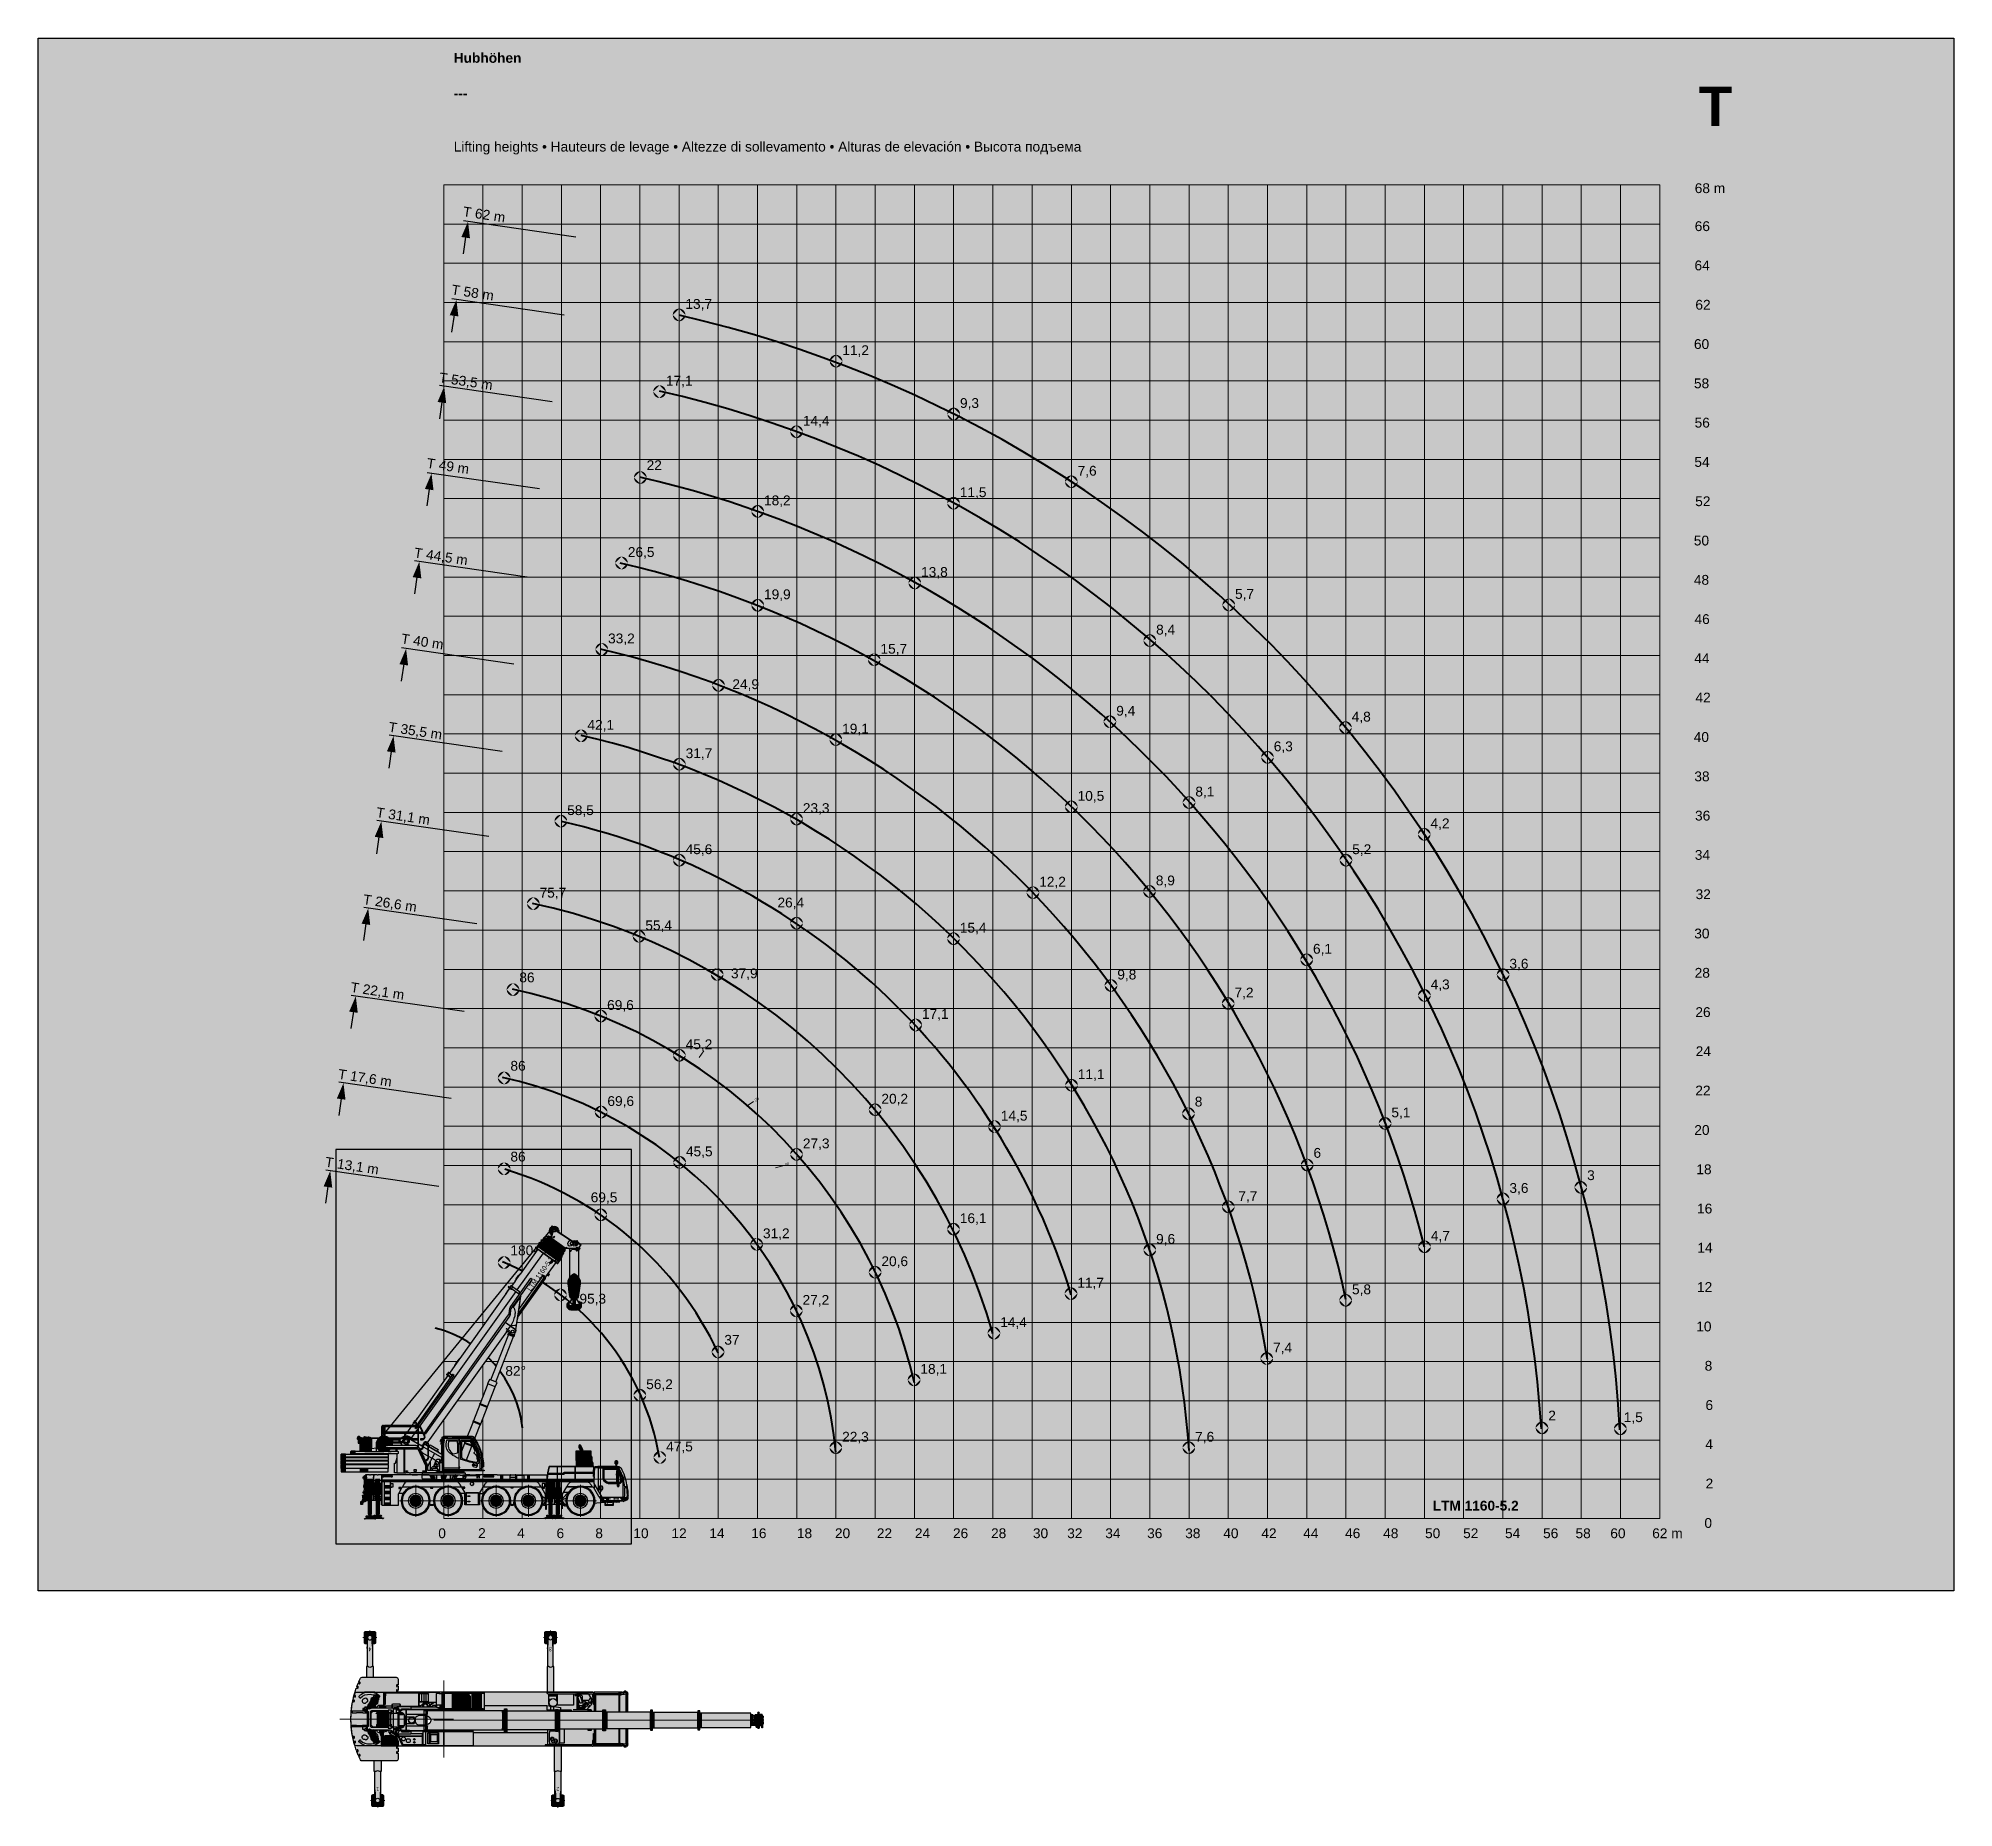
# Model space of a CAD drawing. Header units: millimetres. Extents: x -20671 to 76988, y -14746 to 75470.
import ezdxf
from ezdxf.enums import TextEntityAlignment as Align

# ---------------------------------------------------------------- set-up
doc = ezdxf.new("R2010")
doc.units = ezdxf.units.MM
doc.set_wipeout_variables(frame=1)
for name, color, linetype, true_color in [('PDF_Geometry', 7, 'Continuous', 0xadadad), ('PDF_Solid Fills', 7, 'Continuous', 0xfdc900), ('Техника LTM 1160-5.2 Штрих', 7, 'Continuous', 0xffe79e)]:
    doc.layers.add(name, color=color, linetype=linetype, true_color=true_color)
doc.layers.add('PDF_Text', color=250, linetype='Continuous')
doc.layers.add('Техника LTM 1160-5.2', color=250, linetype='Continuous')
doc.layers.add('Штрих', color=2, linetype='Continuous', lineweight=15)
doc.styles.add('arial', font='arial.ttf')
doc.styles.add('PDF Arial', font='arial.ttf')
doc.styles.add('PDF Arial Bold', font='arialbd.ttf')
doc.styles.get("Standard").update_dxf_attribs({"font": ''})
doc.styles.get('Standard').set_extended_font_data('Mipgost')

msp = doc.modelspace()

# ---------------------------------------------------------------- texts
at = {"layer": 'PDF_Text', "transparency": 16777216, "attachment_point": 7}
for s, insert, char_height, style in [('Hubhöhen', (510, 74214), 500, 'PDF Arial Bold'), ('---', (510, 72420), 500, 'PDF Arial Bold'), ('T', (63984, 71001), 2000, 'PDF Arial Bold'), ('Lifting heights • Hauteurs de levage • Altezze di sollevamento • Alturas de elevación • Высота подъема', (510, 69546), 500, 'PDF Arial'), ('68 m', (63785, 67571), 500, 'PDF Arial'), ('66', (63785, 65634), 500, 'PDF Arial'), ('64', (63773, 63631), 500, 'PDF Arial'), ('13,7', (12322, 61582), 500, 'PDF Arial'), ('62', (63818, 61627), 500, 'PDF Arial'), ('11,2', (20322, 59225), 500, 'PDF Arial'), ('60', (63744, 59623), 500, 'PDF Arial'), ('17,1', (11327, 57668), 500, 'PDF Arial'), ('58', (63745, 57620), 500, 'PDF Arial'), ('9,3', (26322, 56530), 500, 'PDF Arial'), ('14,4', (18311, 55626), 500, 'PDF Arial'), ('56', (63778, 55616), 500, 'PDF Arial'), ('22', (10345, 53454), 500, 'PDF Arial'), ('54', (63766, 53612), 500, 'PDF Arial'), ('7,6', (32320, 53076), 500, 'PDF Arial'), ('18,2', (16330, 51567), 500, 'PDF Arial'), ('11,5', (26314, 51983), 500, 'PDF Arial'), ('52', (63808, 51609), 500, 'PDF Arial'), ('50', (63738, 49605), 500, 'PDF Arial'), ('26,5', (9387, 48933), 500, 'PDF Arial'), ('13,8', (24340, 47916), 500, 'PDF Arial'), ('48', (63740, 47601), 500, 'PDF Arial'), ('19,9', (16330, 46778), 500, 'PDF Arial'), ('5,7', (40346, 46796), 500, 'PDF Arial'), ('46', (63773, 45598), 500, 'PDF Arial'), ('33,2', (8381, 44528), 500, 'PDF Arial'), ('8,4', (36322, 44978), 500, 'PDF Arial'), ('15,7', (22269, 44001), 500, 'PDF Arial'), ('44', (63762, 43610), 500, 'PDF Arial'), ('24,9', (14716, 42195), 500, 'PDF Arial'), ('42', (63821, 41606), 500, 'PDF Arial'), ('9,4', (34289, 40840), 500, 'PDF Arial'), ('4,8', (46296, 40541), 500, 'PDF Arial'), ('42,1', (7328, 40122), 500, 'PDF Arial'), ('19,1', (20314, 39930), 500, 'PDF Arial'), ('40', (63733, 39587), 500, 'PDF Arial'), ('31,7', (12335, 38675), 500, 'PDF Arial'), ('6,3', (42321, 39026), 500, 'PDF Arial'), ('38', (63766, 37583), 500, 'PDF Arial'), ('8,1', (38322, 36719), 500, 'PDF Arial'), ('58,5', (6295, 35772), 500, 'PDF Arial'), ('23,3', (18311, 35877), 500, 'PDF Arial'), ('10,5', (32320, 36501), 500, 'PDF Arial'), ('4,2', (50313, 35100), 500, 'PDF Arial'), ('36', (63800, 35579), 500, 'PDF Arial'), ('45,6', (12335, 33780), 500, 'PDF Arial'), ('5,2', (46321, 33779), 500, 'PDF Arial'), ('34', (63788, 33576), 500, 'PDF Arial'), ('12,2', (30362, 32125), 500, 'PDF Arial'), ('8,9', (36308, 32188), 500, 'PDF Arial'), ('75,7', (4888, 31563), 500, 'PDF Arial'), ('26,4', (17016, 31063), 500, 'PDF Arial'), ('32', (63828, 31572), 500, 'PDF Arial'), ('55,4', (10280, 29899), 500, 'PDF Arial'), ('15,4', (26314, 29778), 500, 'PDF Arial'), ('6,1', (44321, 28702), 500, 'PDF Arial'), ('30', (63760, 29569), 500, 'PDF Arial'), ('3,6', (54336, 27944), 500, 'PDF Arial'), ('86', (3855, 27329), 500, 'PDF Arial'), ('37,9', (14646, 27452), 500, 'PDF Arial'), ('9,8', (34343, 27390), 500, 'PDF Arial'), ('4,3', (50321, 26887), 500, 'PDF Arial'), ('28', (63781, 27565), 500, 'PDF Arial'), ('69,6', (8330, 25837), 500, 'PDF Arial'), ('7,2', (40319, 26474), 500, 'PDF Arial'), ('17,1', (24383, 25380), 500, 'PDF Arial'), ('26', (63818, 25561), 500, 'PDF Arial'), ('45,2', (12335, 23834), 500, 'PDF Arial'), ('24', (63833, 23573), 500, 'PDF Arial'), ('86', (3401, 22824), 500, 'PDF Arial'), ('11,1', (32331, 22307), 500, 'PDF Arial'), ('69,6', (8345, 20940), 500, 'PDF Arial'), ('20,2', (22316, 21058), 500, 'PDF Arial'), ('8', (38293, 21000), 500, 'PDF Arial'), ('22', (63814, 21570), 500, 'PDF Arial'), ('14,5', (28405, 20193), 500, 'PDF Arial'), ('5,1', (48318, 20360), 500, 'PDF Arial'), ('20', (63763, 19550), 500, 'PDF Arial'), ('86', (3401, 18193), 500, 'PDF Arial'), ('45,5', (12350, 18374), 500, 'PDF Arial'), ('27,3', (18311, 18781), 500, 'PDF Arial'), ('6', (44345, 18384), 500, 'PDF Arial'), ('3', (58297, 17246), 500, 'PDF Arial'), ('18', (63867, 17547), 500, 'PDF Arial'), ('69,5', (7494, 16032), 500, 'PDF Arial'), ('7,7', (40515, 16095), 500, 'PDF Arial'), ('3,6', (54335, 16508), 500, 'PDF Arial'), ('16', (63902, 15543), 500, 'PDF Arial'), ('31,2', (16277, 14197), 500, 'PDF Arial'), ('16,1', (26314, 14968), 500, 'PDF Arial'), ('4,7', (50331, 14071), 500, 'PDF Arial'), ('180', (3401, 13414), 500, 'PDF Arial'), ('9,6', (36321, 13910), 500, 'PDF Arial'), ('14', (63917, 13555), 500, 'PDF Arial'), ('20,6', (22316, 12773), 500, 'PDF Arial'), ('11,7', (32303, 11680), 500, 'PDF Arial'), ('5,8', (46309, 11341), 500, 'PDF Arial'), ('12', (63901, 11551), 500, 'PDF Arial'), ('95,3', (6920, 10862), 500, 'PDF Arial'), ('27,2', (18295, 10802), 500, 'PDF Arial'), ('14,4', (28374, 9665), 500, 'PDF Arial'), ('10', (63862, 9532), 500, 'PDF Arial'), ('37', (14306, 8853), 500, 'PDF Arial'), ('7,4', (42286, 8372), 500, 'PDF Arial'), ('18,1', (24303, 7282), 500, 'PDF Arial'), ('8', (64291, 7528), 500, 'PDF Arial'), ('82°', (3140, 7267), 500, 'PDF Arial'), ('56,2', (10323, 6502), 500, 'PDF Arial'), ('6', (64332, 5525), 500, 'PDF Arial'), ('2', (56317, 4997), 500, 'PDF Arial'), ('1,5', (60167, 4822), 500, 'PDF Arial'), ('47,5', (11342, 3327), 500, 'PDF Arial'), ('22,3', (20314, 3824), 500, 'PDF Arial'), ('7,6', (38311, 3823), 500, 'PDF Arial'), ('4', (64323, 3537), 500, 'PDF Arial'), ('2', (64338, 1533), 500, 'PDF Arial'), (' LTM 1160-5.2', (50228, 395), 500, 'PDF Arial Bold'), ('0', (64277, -486), 500, 'PDF Arial'), ('0', (-277, -1010), 500, 'PDF Arial'), ('2', (1753, -995), 500, 'PDF Arial'), ('4', (3745, -995), 500, 'PDF Arial'), ('6', (5750, -1010), 500, 'PDF Arial'), ('8        10      12', (7729, -1010), 500, 'PDF Arial'), ('14       16        18      20       22      24      26      28       30     32      34       36      38      40      42       44       46      48       50      52       54      56', (13542, -1010), 500, 'PDF Arial'), ('58', (57705, -1012), 500, 'PDF Arial'), ('60       62 m', (59480, -1012), 500, 'PDF Arial')]:
    msp.add_mtext(s, dxfattribs=dict(at, insert=insert, char_height=char_height, style=style))
at = {"layer": 'PDF_Text', "transparency": 16777216, "char_height": 500, "attachment_point": 7, "rotation": 351.46647, "style": 'PDF Arial'}
for s, insert in [('T 62 m', (949, 66396)), ('T 58 m', (365, 62413)), ('T 53,5 m', (-282, 57848)), ('T 49 m', (-898, 53568)), ('T 44,5 m', (-1555, 48917)), ('T 40 m', (-2201, 44621)), ('T 35,5 m', (-2860, 40030)), ('T 31,1 m', (-3483, 35678)), ('T 26,6 m', (-4154, 31240)), ('T 22,1 m', (-4789, 26761)), ('T 17,6 m', (-5429, 22332)), ('T 13,1 m', (-6092, 17853))]:
    msp.add_mtext(s, dxfattribs=dict(at, insert=insert))

# ---------------------------------------------------------------- blocks, each defined once
blk = doc.blocks.new('LTM 1160-5.2-20230911.154423')
at = {"color": 0, "linetype": 'ByBlock', "lineweight": -2, "ltscale": 30, "transparency": 16777216}
blk.add_wipeout([(183, 165), (165, 162), (156, 149), (-20, 118), (-20, 118), (-67, 99), (-103, 62), (-119, 14), (-114, -36), (-89, -81), (-47, -110), (-20, -118), (156, -149), (165, -162), (183, -165), (222, -165), (222, 165)], dxfattribs=at)
blk.add_wipeout([(4486, 140), (4486, -140), (222, -140), (222, 140)], dxfattribs=at)
at = {"layer": 'Техника LTM 1160-5.2 Штрих', "ltscale": 30, "transparency": 16777216}
h = blk.add_hatch(color=256, dxfattribs=at)
h.dxf.hatch_style = 1
edge = h.paths.add_edge_path()
edge.add_line((222, 165), (183, 165))
edge.add_line((183, 165), (165, 162))
edge.add_line((165, 162), (156, 149))
edge.add_line((156, 149), (-20, 118))
edge.add_arc((0, 0), 120, 99.68012, 260.31988)
edge.add_line((-20, -118), (156, -149))
edge.add_line((156, -149), (165, -162))
edge.add_line((165, -162), (183, -165))
edge.add_line((183, -165), (222, -165))
edge.add_line((222, -165), (222, 165))
h = blk.add_hatch(color=256, dxfattribs=at)
h.dxf.hatch_style = 1
h.set_gradient(color1=(132, 132, 132), rotation=90, tint=1, name='CYLINDER')
h.paths.add_polyline_path([(222, 140), (2354, 140), (2354, -140), (222, -140)])
h = blk.add_hatch(color=256, dxfattribs=at)
h.dxf.hatch_style = 1
h.set_gradient(color1=(132, 132, 132), rotation=90, tint=1, name='CYLINDER')
h.paths.add_polyline_path([(2354, 140), (4486, 140), (4486, -140), (2354, -140)])
at = {"color": 0, "linetype": 'ByBlock', "lineweight": -2, "ltscale": 30, "transparency": 16777216}
blk.add_lwpolyline([(222, 165), (183, 165), (165, 162), (156, 149), (-20, 118, 0.843868), (-20, -118), (156, -149), (165, -162), (183, -165), (222, -165)], format="xyb", close=True, dxfattribs=at)
blk.add_lwpolyline([(156, 149), (156, -149)], dxfattribs=at)
blk.add_lwpolyline([(222, 140), (4486, 140), (4486, -140), (222, -140)], close=True, dxfattribs=at)
blk.add_circle((0, 0), 45, dxfattribs=at)
blk = doc.blocks.new('LTM 1160-5.2-20230911.154415')
at = {"color": 0, "linetype": 'ByBlock', "lineweight": -2, "ltscale": 30, "transparency": 16777216}
blk.add_wipeout([(33, 149), (86, 126), (126, 85), (149, 32), (150, -25), (130, -79), (92, -122), (40, -147), (33, -149), (-199, -200), (-1240, -200), (-1240, -210), (-1293, -210), (-1293, -200), (-2416, -200), (-2416, -210), (-2469, -210), (-2469, -200), (-3366, -200), (-3366, -210), (-3419, -210), (-3419, -200), (-4492, -200), (-4492, -211), (-4738, -211), (-4738, 0), (-4738, 211), (-4492, 211), (-4492, 200), (-3419, 200), (-3419, 210), (-3366, 210), (-3366, 200), (-2469, 200), (-2469, 210), (-2416, 210), (-2416, 200), (-1293, 200), (-1293, 210), (-1240, 210), (-1240, 200), (-199, 200)], dxfattribs=at)
at = {"layer": 'Техника LTM 1160-5.2 Штрих', "ltscale": 30, "transparency": 16777216}
h = blk.add_hatch(color=256, dxfattribs=at)
h.dxf.hatch_style = 1
edge = h.paths.add_edge_path()
edge.add_arc((0, 0), 152, -77.5146, 77.5146, ccw=False)
edge.add_line((33, -149), (-199, -200))
edge.add_line((-199, -200), (-1240, -200))
edge.add_line((-1240, -200), (-1240, -210))
edge.add_line((-1240, -210), (-1293, -210))
edge.add_line((-1293, -210), (-1293, -200))
edge.add_line((-1293, -200), (-2416, -200))
edge.add_line((-2416, -200), (-2416, -210))
edge.add_line((-2416, -210), (-2469, -210))
edge.add_line((-2469, -210), (-2469, -200))
edge.add_line((-2469, -200), (-3366, -200))
edge.add_line((-3366, -200), (-3366, -210))
edge.add_line((-3366, -210), (-3419, -210))
edge.add_line((-3419, -210), (-3419, -200))
edge.add_line((-3419, -200), (-4492, -200))
edge.add_line((-4492, -200), (-4492, -211))
edge.add_line((-4492, -211), (-4738, -211))
edge.add_line((-4738, -211), (-4738, 0))
edge.add_line((-4738, 0), (-4738, 211))
edge.add_line((-4738, 211), (-4492, 211))
edge.add_line((-4492, 211), (-4492, 200))
edge.add_line((-4492, 200), (-3419, 200))
edge.add_line((-3419, 200), (-3419, 210))
edge.add_line((-3419, 210), (-3366, 210))
edge.add_line((-3366, 210), (-3366, 200))
edge.add_line((-3366, 200), (-2469, 200))
edge.add_line((-2469, 200), (-2469, 210))
edge.add_line((-2469, 210), (-2416, 210))
edge.add_line((-2416, 210), (-2416, 200))
edge.add_line((-2416, 200), (-1293, 200))
edge.add_line((-1293, 200), (-1293, 210))
edge.add_line((-1293, 210), (-1240, 210))
edge.add_line((-1240, 210), (-1240, 200))
edge.add_line((-1240, 200), (-199, 200))
edge.add_line((-199, 200), (33, 149))
at = {"color": 0, "linetype": 'ByBlock', "lineweight": -2, "ltscale": 30, "transparency": 16777216}
blk.add_lwpolyline([(33, 149, -0.802794), (33, -149), (-199, -200), (-1240, -200), (-1240, -210), (-1293, -210), (-1293, -200), (-2416, -200), (-2416, -210), (-2469, -210), (-2469, -200), (-3366, -200), (-3366, -210), (-3419, -210), (-3419, -200), (-4492, -200), (-4492, -211), (-4738, -211), (-4738, 0), (-4738, 211), (-4492, 211), (-4492, 200), (-3419, 200), (-3419, 210), (-3366, 210), (-3366, 200), (-2469, 200), (-2469, 210), (-2416, 210), (-2416, 200), (-1293, 200), (-1293, 210), (-1240, 210), (-1240, 200), (-199, 200)], format="xyb", close=True, dxfattribs=at)
for points in [[(-4492, -200), (-4492, 200)], [(-3419, 200), (-3419, -200)], [(-3366, -200), (-3366, 200)], [(-2469, 200), (-2469, -200)], [(-2416, -200), (-2416, 200)], [(-1293, 200), (-1293, -200)], [(-1240, -200), (-1240, 200)], [(-199, -200), (-199, 200)]]:
    blk.add_lwpolyline(points, dxfattribs=at)
blk.add_circle((0, 0), 72, dxfattribs=at)
blk = doc.blocks.new('LTM 1160-5.2-20230911.15171')
at = {"color": 0, "linetype": 'ByBlock', "lineweight": -2, "ltscale": 30, "transparency": 16777216}
for points in [[(224, 1331), (193, 1395), (143, 1446), (80, 1481), (10, 1495), (-61, 1487), (-126, 1458), (-180, 1411), (-217, 1350), (-234, 1281), (-229, 1209), (-204, 1143), (-159, 1087), (-100, 1047), (-31, 1027), (40, 1028), (108, 1051), (166, 1093), (208, 1151), (231, 1219), (235, 1260)], [(224, 71), (193, 135), (143, 186), (80, 221), (10, 235), (-61, 227), (-126, 198), (-180, 151), (-217, 90), (-234, 21), (-229, -51), (-204, -117), (-159, -173), (-100, -213), (-31, -233), (40, -232), (108, -209), (166, -167), (208, -109), (231, -41), (235, 0)]]:
    blk.add_wipeout(points, dxfattribs=at)
at = {"layer": 'Техника LTM 1160-5.2 Штрих', "ltscale": 30, "true_color": 0xadadad, "transparency": 16777216}
h = blk.add_hatch(color=253, dxfattribs=at)
h.dxf.hatch_style = 1
edge = h.paths.add_edge_path()
edge.add_arc((0, 1260), 235, 0, 360)
h = blk.add_hatch(color=253, dxfattribs=at)
h.dxf.hatch_style = 1
edge = h.paths.add_edge_path()
edge.add_arc((0, 0), 235, 0, 360)
at = {"color": 0, "linetype": 'ByBlock', "lineweight": -2, "ltscale": 30, "transparency": 16777216}
for centre in [(0, 1260), (0, 0)]:
    blk.add_circle(centre, 235, dxfattribs=at)
blk.add_wipeout([(143, 1465), (143, 1465), (145, 1480), (135, 1492), (120, 1494), (108, 1485), (108, 1485), (23, 1338), (23, 1338), (-1, 1341), (-24, 1338), (-46, 1327), (-64, 1311), (-64, 1311), (-342, 1204), (-351, 1228), (-331, 1235), (-341, 1263), (-361, 1256), (-362, 1258), (-395, 1245), (-394, 1243), (-414, 1236), (-403, 1208), (-383, 1215), (-374, 1192), (-390, 1186), (-390, 1193), (-400, 1193), (-400, 283), (-394, 279), (-390, 273), (-411, 273), (-411, 243), (-390, 243), (-390, 241), (-368, 241), (-277, 112), (-287, 105), (-287, 105), (-288, 104), (-289, 103), (-290, 102), (-291, 101), (-291, 101), (-300, 82), (-314, 66), (-330, 53), (-349, 43), (-349, 43), (-349, 43), (-373, 23), (-378, -8), (-363, -35), (-334, -46), (-322, -45), (-271, -33), (-271, -33), (-247, -33), (-224, -37), (-201, -45), (-180, -56), (-180, -56), (-180, -56), (-178, -58), (-175, -58), (-172, -58), (-169, -56), (-169, -56), (-163, -52), (-77, -173), (-90, -168), (-90, -167), (-106, -163), (-107, -163), (-107, -165), (-135, -152), (-137, -157), (-109, -169), (-110, -171), (-110, -172), (-97, -181), (-96, -181), (-95, -182), (-89, -191), (-87, -190), (-91, -183), (-75, -191), (-74, -191), (-73, -190), (-69, -192), (-70, -194), (-66, -196), (-72, -211), (-83, -196), (-83, -196), (-85, -193), (-88, -192), (-91, -191), (-94, -192), (-96, -193), (-96, -193), (-98, -192), (-100, -193), (-102, -193), (-104, -194), (-104, -194), (-157, -231), (-158, -234), (-154, -239), (-162, -244), (-161, -247), (-159, -251), (-169, -266), (-169, -266), (-170, -268), (-171, -271), (-170, -273), (-169, -275), (-169, -275), (-167, -278), (-167, -278), (-167, -278), (-166, -279), (-165, -279), (-165, -278), (-165, -278), (-148, -266), (-138, -280), (-137, -281), (-126, -297), (-119, -292), (-130, -276), (-130, -276), (-140, -261), (-130, -254), (-120, -269), (-120, -269), (-118, -272), (-117, -275), (-116, -279), (-116, -282), (-116, -282), (-118, -296), (-118, -296), (-117, -299), (-116, -303), (-115, -306), (-113, -309), (-48, -340), (-42, -341), (27, -341), (27, -341), (37, -339), (45, -334), (50, -326), (52, -316), (52, -316), (52, -271), (227, -271), (227, -259), (218, -259), (218, -125), (227, -125), (227, -113), (120, -113), (117, -25), (250, -20), (250, -20), (264, -14), (269, 1), (263, 15), (248, 20), (248, 20), (116, 15), (73, 1224), (73, 1224), (80, 1248), (80, 1273), (72, 1297), (57, 1318), (57, 1318)], dxfattribs=at)
for points in [[(116, 15), (117, -25)], [(-159, -251), (-148, -266)], [(-138, -280), (-131, -275)], [(-130, -276), (-131, -276), (-137, -280), (-137, -281)], [(-70, -249), (-99, -312)], [(-79, -322), (-74, -311), (-57, -319)], [(-77, -173), (-69, -177), (-68, -179), (-68, -179), (-64, -181)], [(-68, -179), (-73, -190)], [(-70, -313), (-46, -260)], [(-69, -192), (-63, -179), (-58, -181)]]:
    blk.add_lwpolyline(points, dxfattribs=at)
for points in [[(-130, -276), (-131, -275), (-151, -246), (-154, -241, -0.105873), (-155, -239)], [(-154, -239), (-151, -243, -0.30346), (-151, -245)], [(-82, -208), (-82, -208, -0.414214), (-84, -222), (-130, -254)], [(-72, -211), (-99, -269, -0.317837), (-104, -272, 0.707107), (-112, -289, -0.317837), (-111, -295), (-114, -300, 0.414214), (-111, -307), (-66, -328, 0.414214), (-59, -325), (-57, -319, -0.282736), (-52, -317, 0.707107), (-44, -300, -0.317837), (-45, -294), (2, -194, 0.414214), (-1, -187), (-46, -166, 0.414214), (-53, -169), (-66, -196)], [(-104, -272, -1.414214), (-112, -289)], [(-96, -193, -0.184576), (-90, -197), (-90, -197)], [(-86, -240, 0.414214), (-85, -242), (-34, -266, 0.414214), (-31, -265)], [(-52, -317, -1.414214), (-44, -300)], [(52, -271), (-20, -271, -0.167199), (-30, -268), (-32, -266)]]:
    blk.add_lwpolyline(points, format="xyb", dxfattribs=at)
for centre, radius in [((125, 1475), 8.27), ((249, 0), 10), ((-127, -231), 12), ((-94, -208), 12), ((-43, -220), 11.5)]:
    blk.add_circle(centre, radius, dxfattribs=at)
blk.add_wipeout([(-400, 378), (-400, 913), (-12100, 913), (-12100, 378)], dxfattribs=at)
for points in [[(-390, 283), (-65, -181)], [(-390, 273), (-368, 241)], [(-390, 243), (-390, 273)], [(-169, -56), (-283, 108)], [(-277, 112), (-163, -52)]]:
    blk.add_lwpolyline(points, dxfattribs=at)
for points in [[(107, 94), (-68, 94, -1), (-68, 321), (99, 321)], [(120, -113, -0.123001), (91, -107), (11, -70), (5, -81), (89, -120, 0.109518), (112, -125), (212, -125), (212, -259), (-10, -259), (-21, -243)]]:
    blk.add_lwpolyline(points, format="xyb", dxfattribs=at)
blk.add_lwpolyline([(-70, 210), (70, 210), (70, 110), (-70, 110)], close=True, dxfattribs=at)
for centre, radius in [((-333, 0), 17.6), ((0, 0), 55)]:
    blk.add_circle(centre, radius, dxfattribs=at)
blk.add_wipeout([(-400, 913), (-400, 1186), (-12100, 1186), (-12100, 913)], dxfattribs=at)
at = {"layer": 'Техника LTM 1160-5.2 Штрих', "ltscale": 30, "true_color": 0xadadad, "transparency": 16777216}
h = blk.add_hatch(color=253, dxfattribs=at)
h.dxf.hatch_style = 1
h.paths.add_polyline_path([(-12100, 913), (-400, 913), (-400, 1186), (-12100, 1186)])
at = {"layer": 'Техника LTM 1160-5.2 Штрих', "ltscale": 30, "transparency": 16777216}
h = blk.add_hatch(color=256, dxfattribs=at)
h.dxf.hatch_style = 1
edge = h.paths.add_edge_path()
edge.add_line((57, 1318), (143, 1465))
edge.add_arc((125, 1475), 20, 330.52349, 509.47671)
edge.add_line((108, 1485), (23, 1338))
edge.add_arc((0, 1260), 81.3, 73.48482, 141.57096)
edge.add_line((-64, 1311), (-342, 1204))
edge.add_line((-342, 1204), (-351, 1228))
edge.add_line((-351, 1228), (-331, 1235))
edge.add_line((-331, 1235), (-341, 1263))
edge.add_line((-341, 1263), (-361, 1256))
edge.add_line((-361, 1256), (-362, 1258))
edge.add_line((-362, 1258), (-395, 1245))
edge.add_line((-395, 1245), (-394, 1243))
edge.add_line((-394, 1243), (-414, 1236))
edge.add_line((-414, 1236), (-403, 1208))
edge.add_line((-403, 1208), (-383, 1215))
edge.add_line((-383, 1215), (-374, 1192))
edge.add_line((-374, 1192), (-390, 1186))
edge.add_line((-390, 1186), (-390, 1193))
edge.add_line((-390, 1193), (-400, 1193))
edge.add_line((-400, 1193), (-400, 283))
edge.add_line((-400, 283), (-394, 279))
edge.add_line((-394, 279), (-390, 273))
edge.add_line((-390, 273), (-411, 273))
edge.add_line((-411, 273), (-411, 243))
edge.add_line((-411, 243), (-390, 243))
edge.add_line((-390, 243), (-390, 241))
edge.add_line((-390, 241), (-368, 241))
edge.add_line((-368, 241), (-277, 112))
edge.add_line((-277, 112), (-287, 105))
edge.add_arc((-281, 97), 10, 125.0001, 158.90618)
edge.add_arc((-384, 137), 100, 290.41458, 338.90618, ccw=False)
edge.add_arc((-333, 0), 46, 110.41389, 283.56934)
edge.add_line((-322, -45), (-271, -33))
edge.add_arc((-262, -183), 150, 57.20365, 93.3965, ccw=False)
edge.add_arc((-175, -48), 10, 237.20354, 305.0001)
edge.add_line((-169, -56), (-163, -52))
edge.add_line((-163, -52), (-77, -173))
edge.add_line((-77, -173), (-90, -168))
edge.add_line((-90, -168), (-90, -167))
edge.add_line((-90, -167), (-106, -163))
edge.add_line((-106, -163), (-107, -163))
edge.add_line((-107, -163), (-107, -165))
edge.add_line((-107, -165), (-135, -152))
edge.add_line((-135, -152), (-137, -157))
edge.add_line((-137, -157), (-109, -169))
edge.add_line((-109, -169), (-110, -171))
edge.add_line((-110, -171), (-110, -172))
edge.add_line((-110, -172), (-97, -181))
edge.add_line((-97, -181), (-96, -181))
edge.add_line((-96, -181), (-95, -182))
edge.add_line((-95, -182), (-89, -191))
edge.add_line((-89, -191), (-87, -190))
edge.add_line((-87, -190), (-91, -183))
edge.add_line((-91, -183), (-75, -191))
edge.add_line((-75, -191), (-74, -191))
edge.add_line((-74, -191), (-73, -190))
edge.add_line((-73, -190), (-69, -192))
edge.add_line((-69, -192), (-70, -194))
edge.add_line((-70, -194), (-66, -196))
edge.add_line((-66, -196), (-72, -211))
edge.add_line((-72, -211), (-83, -196))
edge.add_arc((-91, -201), 10, 34.99721, 108.43645)
edge.add_line((-94, -192), (-96, -193))
edge.add_arc((-98, -202), 10, 76.83102, 125.0001)
edge.add_line((-104, -194), (-157, -231))
edge.add_line((-157, -231), (-158, -234))
edge.add_line((-158, -234), (-154, -239))
edge.add_line((-154, -239), (-162, -244))
edge.add_line((-162, -244), (-161, -247))
edge.add_line((-161, -247), (-159, -251))
edge.add_line((-159, -251), (-169, -266))
edge.add_arc((-162, -271), 8.52, 145.73425, 214.10506)
edge.add_line((-169, -275), (-167, -278))
edge.add_arc((-166, -277), 2, 215.0001, 305.0001)
edge.add_line((-165, -278), (-148, -266))
edge.add_line((-148, -266), (-138, -280))
edge.add_line((-138, -280), (-137, -281))
edge.add_line((-137, -281), (-126, -297))
edge.add_line((-126, -297), (-119, -292))
edge.add_line((-119, -292), (-130, -276))
edge.add_line((-130, -276), (-130, -276))
edge.add_line((-130, -276), (-140, -261))
edge.add_line((-140, -261), (-130, -254))
edge.add_line((-130, -254), (-120, -269))
edge.add_arc((-136, -281), 20, -5.05542, 34.62311, ccw=False)
edge.add_line((-116, -282), (-118, -296))
edge.add_arc((-97, -296), 20.7, 179.70719, 220.18065)
edge.add_line((-113, -309), (-48, -340))
edge.add_line((-48, -340), (-42, -341))
edge.add_line((-42, -341), (27, -341))
edge.add_arc((27, -316), 25, 270.0001, 360.0001)
edge.add_line((52, -316), (52, -271))
edge.add_line((52, -271), (227, -271))
edge.add_line((227, -271), (227, -259))
edge.add_line((227, -259), (218, -259))
edge.add_line((218, -259), (218, -125))
edge.add_line((218, -125), (227, -125))
edge.add_line((227, -125), (227, -113))
edge.add_line((227, -113), (120, -113))
edge.add_line((120, -113), (117, -25))
edge.add_line((117, -25), (250, -20))
edge.add_arc((249, 0), 20, 272.02618, 452.03811)
edge.add_line((248, 20), (116, 15))
edge.add_line((116, 15), (73, 1224))
edge.add_arc((0, 1260), 81.3, 333.38724, 404.99986)
edge = h.paths.add_edge_path(flags=16)
edge.add_arc((-333, 0), 17.6, 0, 360)
h = blk.add_hatch(color=256, dxfattribs=at)
h.dxf.hatch_style = 1
h.set_gradient(color1=(132, 132, 132), color2=(173, 173, 173), rotation=90, tint=1)
h.paths.add_polyline_path([(-12100, 378), (-400, 378), (-400, 913), (-12100, 913)])
at = {"color": 0, "linetype": 'ByBlock', "lineweight": -2, "ltscale": 30, "transparency": 16777216}
for points in [[(-12100, 913), (-400, 913), (-400, 1186), (-12100, 1186)], [(-310, 1103), (-230, 1103), (-230, 1071), (-310, 1071)], [(-12100, 378), (-400, 378), (-400, 913), (-12100, 913)]]:
    blk.add_lwpolyline(points, close=True, dxfattribs=at)
blk.add_lwpolyline([(57, 1318), (143, 1465, 0.990907), (108, 1485), (23, 1338, 0.306142), (-64, 1311), (-342, 1204), (-351, 1228), (-331, 1235), (-341, 1263), (-361, 1256), (-362, 1258), (-395, 1245), (-394, 1243), (-414, 1236), (-403, 1208), (-383, 1215), (-374, 1192), (-390, 1186), (-390, 1193), (-400, 1193), (-400, 283), (-394, 279), (-390, 273), (-411, 273), (-411, 243), (-390, 243), (-390, 241), (-368, 241), (-277, 112), (-287, 105, 0.149032), (-291, 101, -0.2148), (-349, 43, 0.941985), (-322, -45), (-271, -33, -0.159247), (-180, -56, 0.30476), (-169, -56), (-163, -52), (-77, -173), (-90, -168), (-90, -167), (-106, -163), (-107, -163), (-107, -165), (-135, -152), (-137, -157), (-109, -169), (-110, -171), (-110, -172), (-97, -181), (-96, -181), (-95, -182), (-89, -191), (-87, -190), (-91, -183), (-75, -191), (-74, -191), (-73, -190), (-69, -192), (-70, -194), (-66, -196), (-72, -211), (-83, -196, 0.331877), (-94, -192), (-96, -193, 0.213328), (-104, -194), (-157, -231), (-158, -234), (-154, -239), (-162, -244), (-161, -247), (-159, -251), (-169, -266, 0.307501), (-169, -275), (-167, -278, 0.414214), (-165, -278), (-148, -266), (-138, -280), (-137, -281), (-126, -297), (-119, -292), (-130, -276), (-130, -276), (-140, -261), (-130, -254), (-120, -269, -0.174881), (-116, -282), (-118, -296, 0.178458), (-113, -309), (-48, -340), (-42, -341), (27, -341, 0.414214), (52, -316), (52, -271), (227, -271), (227, -259), (218, -259), (218, -125), (227, -125), (227, -113), (120, -113), (117, -25), (250, -20, 1.000104), (248, 20), (116, 15), (73, 1224, 0.323052)], format="xyb", close=True, dxfattribs=at)
for points in [[(-394, 1243), (-383, 1215)], [(-390, 1140), (-70, 1263)], [(-390, 283), (-390, 1186)], [(-374, 1192), (-342, 1204)], [(-361, 1256), (-351, 1228)], [(72, 1237), (66, 1237), (114, -113)], [(73, 1224), (72, 1237)]]:
    blk.add_lwpolyline(points, dxfattribs=at)
for radius in [70, 49.5]:
    blk.add_circle((0, 1260), radius, dxfattribs=at)
blk = doc.blocks.new('LTM 1160-5.2-20230911.152407')
at = {"color": 0, "linetype": 'ByBlock', "lineweight": -2, "ltscale": 30, "transparency": 16777216}
blk.add_wipeout([(80, 62), (54, 75), (26, 66), (12, 41), (18, 13), (41, -4), (70, 0), (89, 22), (91, 35)], dxfattribs=at)
blk.add_wipeout([(-99, -43), (-119, -43), (-119, -13), (-99, -13), (-99, -4), (-93, -4), (-93, 0), (0, 0), (0, 166), (6, 166), (6, 56), (51, 56), (51, 56), (62, 53), (69, 45), (71, 34), (67, 24), (67, 24), (24, -33), (24, -54), (91, -48), (116, -50), (117, -59), (92, -66), (18, -72), (18, -199), (11, -199), (11, -279), (21, -279), (21, -494), (11, -494), (11, -549), (31, -549), (31, -1022), (116, -1030), (141, -1036), (140, -1045), (115, -1047), (6, -1038), (6, -1042), (0, -1042), (0, -1035), (-64, -1035), (-64, -1042), (-43, -1042), (-43, -1072), (-64, -1072), (-64, -1074), (-99, -1074), (-99, -1072), (-120, -1072), (-120, -1042), (-99, -1042)], dxfattribs=at)
blk.add_wipeout([(-11644, -357), (-11644, -68), (-99, -68), (-99, -357)], dxfattribs=at)
blk.add_wipeout([(-11644, -941), (-11644, -357), (-99, -357), (-99, -941)], dxfattribs=at)
at = {"layer": 'Техника LTM 1160-5.2 Штрих', "ltscale": 30, "transparency": 16777216}
h = blk.add_hatch(color=256, dxfattribs=at)
h.dxf.hatch_style = 1
edge = h.paths.add_edge_path()
edge.add_line((-99, -1042), (-99, -43))
edge.add_line((-99, -43), (-119, -43))
edge.add_line((-119, -43), (-119, -13))
edge.add_line((-119, -13), (-99, -13))
edge.add_line((-99, -13), (-99, -4))
edge.add_line((-99, -4), (-93, -4))
edge.add_line((-93, -4), (-93, 0))
edge.add_line((-93, 0), (0, 0))
edge.add_line((0, 0), (0, 166))
edge.add_line((0, 166), (6, 166))
edge.add_line((6, 166), (6, 56))
edge.add_line((6, 56), (51, 56))
edge.add_arc((51, 36), 20, -36.8698, 90.0001, ccw=False)
edge.add_line((67, 24), (24, -33))
edge.add_line((24, -33), (24, -54))
edge.add_line((24, -54), (91, -48))
edge.add_line((91, -48), (116, -50))
edge.add_line((116, -50), (117, -59))
edge.add_line((117, -59), (92, -66))
edge.add_line((92, -66), (18, -72))
edge.add_line((18, -72), (18, -199))
edge.add_line((18, -199), (11, -199))
edge.add_line((11, -199), (11, -279))
edge.add_line((11, -279), (21, -279))
edge.add_line((21, -279), (21, -494))
edge.add_line((21, -494), (11, -494))
edge.add_line((11, -494), (11, -549))
edge.add_line((11, -549), (31, -549))
edge.add_line((31, -549), (31, -1022))
edge.add_line((31, -1022), (116, -1030))
edge.add_line((116, -1030), (141, -1036))
edge.add_line((141, -1036), (140, -1045))
edge.add_line((140, -1045), (115, -1047))
edge.add_line((115, -1047), (6, -1038))
edge.add_line((6, -1038), (6, -1042))
edge.add_line((6, -1042), (0, -1042))
edge.add_line((0, -1042), (0, -1035))
edge.add_line((0, -1035), (-64, -1035))
edge.add_line((-64, -1035), (-64, -1042))
edge.add_line((-64, -1042), (-43, -1042))
edge.add_line((-43, -1042), (-43, -1072))
edge.add_line((-43, -1072), (-64, -1072))
edge.add_line((-64, -1072), (-64, -1074))
edge.add_line((-64, -1074), (-99, -1074))
edge.add_line((-99, -1074), (-99, -1072))
edge.add_line((-99, -1072), (-120, -1072))
edge.add_line((-120, -1072), (-120, -1042))
edge.add_line((-120, -1042), (-99, -1042))
at = {"layer": 'Техника LTM 1160-5.2 Штрих', "ltscale": 30, "true_color": 0xadadad, "transparency": 16777216}
h = blk.add_hatch(color=253, dxfattribs=at)
h.dxf.hatch_style = 1
edge = h.paths.add_edge_path()
edge.add_arc((51, 35), 39.8, 0, 360)
h = blk.add_hatch(color=253, dxfattribs=at)
h.dxf.hatch_style = 1
h.paths.add_polyline_path([(-99, -357), (-11644, -357), (-11644, -68), (-99, -68)])
at = {"layer": 'Техника LTM 1160-5.2 Штрих', "ltscale": 30, "transparency": 16777216}
h = blk.add_hatch(color=256, dxfattribs=at)
h.dxf.hatch_style = 1
h.set_gradient(color1=(132, 132, 132), color2=(173, 173, 173), rotation=90, tint=1)
h.paths.add_polyline_path([(-99, -941), (-11644, -941), (-11644, -357), (-99, -357)])
at = {"color": 0, "linetype": 'ByBlock', "lineweight": -2, "ltscale": 30, "transparency": 16777216}
for points in [[(-99, -1042), (-99, -43), (-119, -43), (-119, -13), (-99, -13), (-99, -4), (-93, -4), (-93, 0), (0, 0), (0, 166), (6, 166), (6, 56), (51, 56, -0.618034), (67, 24), (24, -33), (24, -54), (91, -48), (116, -50), (117, -59), (92, -66), (18, -72), (18, -199), (11, -199), (11, -279), (21, -279), (21, -494), (11, -494), (11, -549), (31, -549), (31, -1022), (116, -1030), (141, -1036), (140, -1045), (115, -1047), (6, -1038), (6, -1042), (0, -1042), (0, -1035), (-64, -1035), (-64, -1042), (-43, -1042), (-43, -1072), (-64, -1072), (-64, -1074), (-99, -1074), (-99, -1072), (-120, -1072), (-120, -1042), (-99, -1042)], [(6, -44), (11, -44, 0.236068), (19, -40), (24, -33)]]:
    blk.add_lwpolyline(points, format="xyb", dxfattribs=at)
for points in [[(0, 0), (0, -1035)], [(6, -1037), (6, 56)], [(-99, -13), (-99, -43)], [(-99, -490), (6, -490)], [(-64, -1035), (-64, -1024), (-93, -1024), (-93, -4)], [(-93, -821), (0, -821)], [(-93, -924), (0, -924)], [(11, -199), (10, -199), (10, -44)], [(11, -494), (11, -279)], [(18, -72), (18, -54)], [(18, -54), (24, -54)], [(-99, -1042), (-99, -1072)], [(-64, -1072), (-64, -1042)], [(31, -1022), (6, -1020)]]:
    blk.add_lwpolyline(points, dxfattribs=at)
for points in [[(-99, -357), (-11644, -357), (-11644, -68), (-99, -68)], [(-99, -941), (-11644, -941), (-11644, -357), (-99, -357)]]:
    blk.add_lwpolyline(points, close=True, dxfattribs=at)
for radius in [39.8, 12]:
    blk.add_circle((51, 35), radius, dxfattribs=at)
blk = doc.blocks.new('LTM 1160-5.2-20230911.152412')
at = {"color": 0, "linetype": 'ByBlock', "lineweight": -2, "ltscale": 30, "transparency": 16777216}
blk.add_wipeout([(80, 61), (54, 74), (26, 65), (12, 40), (17, 12), (41, -5), (70, -2), (89, 21), (91, 34)], dxfattribs=at)
blk.add_wipeout([(-119, -44), (-119, -14), (-99, -14), (-99, -5), (-93, -5), (-93, 0), (0, 0), (0, 164), (6, 164), (6, 54), (51, 54), (51, 54), (62, 51), (69, 43), (71, 32), (67, 22), (26, -33), (26, -56), (91, -56), (116, -60), (116, -70), (91, -74), (20, -74), (20, -202), (12, -202), (12, -290), (21, -290), (21, -505), (11, -505), (11, -570), (31, -570), (31, -1090), (91, -1090), (116, -1094), (116, -1103), (91, -1108), (6, -1108), (6, -1111), (0, -1111), (0, -1104), (-64, -1104), (-64, -1112), (-43, -1112), (-43, -1142), (-64, -1142), (-64, -1143), (-99, -1143), (-99, -1142), (-120, -1142), (-120, -1112), (-99, -1112), (-99, -44), (-99, -44)], dxfattribs=at)
blk.add_wipeout([(-11489, -364), (-11489, -69), (-99, -69), (-99, -364)], dxfattribs=at)
blk.add_wipeout([(-11489, -1011), (-11489, -364), (-99, -364), (-99, -1011)], dxfattribs=at)
at = {"layer": 'Техника LTM 1160-5.2 Штрих', "ltscale": 30, "transparency": 16777216}
h = blk.add_hatch(color=256, dxfattribs=at)
h.dxf.hatch_style = 1
edge = h.paths.add_edge_path()
edge.add_line((-99, -44), (-119, -44))
edge.add_line((-119, -44), (-119, -14))
edge.add_line((-119, -14), (-99, -14))
edge.add_line((-99, -14), (-99, -5))
edge.add_line((-99, -5), (-93, -5))
edge.add_line((-93, -5), (-93, 0))
edge.add_line((-93, 0), (0, 0))
edge.add_line((0, 0), (0, 164))
edge.add_line((0, 164), (6, 164))
edge.add_line((6, 164), (6, 54))
edge.add_line((6, 54), (51, 54))
edge.add_arc((51, 34), 20, -36.8698, 90.0001, ccw=False)
edge.add_line((67, 22), (26, -33))
edge.add_line((26, -33), (26, -56))
edge.add_line((26, -56), (91, -56))
edge.add_line((91, -56), (116, -60))
edge.add_line((116, -60), (116, -70))
edge.add_line((116, -70), (91, -74))
edge.add_line((91, -74), (20, -74))
edge.add_line((20, -74), (20, -202))
edge.add_line((20, -202), (12, -202))
edge.add_line((12, -202), (12, -290))
edge.add_line((12, -290), (21, -290))
edge.add_line((21, -290), (21, -505))
edge.add_line((21, -505), (11, -505))
edge.add_line((11, -505), (11, -570))
edge.add_line((11, -570), (31, -570))
edge.add_line((31, -570), (31, -1090))
edge.add_line((31, -1090), (91, -1090))
edge.add_line((91, -1090), (116, -1094))
edge.add_line((116, -1094), (116, -1103))
edge.add_line((116, -1103), (91, -1108))
edge.add_line((91, -1108), (6, -1108))
edge.add_line((6, -1108), (6, -1111))
edge.add_line((6, -1111), (0, -1111))
edge.add_line((0, -1111), (0, -1104))
edge.add_line((0, -1104), (-64, -1104))
edge.add_line((-64, -1104), (-64, -1112))
edge.add_line((-64, -1112), (-43, -1112))
edge.add_line((-43, -1112), (-43, -1142))
edge.add_line((-43, -1142), (-64, -1142))
edge.add_line((-64, -1142), (-64, -1143))
edge.add_line((-64, -1143), (-99, -1143))
edge.add_line((-99, -1143), (-99, -1142))
edge.add_line((-99, -1142), (-120, -1142))
edge.add_line((-120, -1142), (-120, -1112))
edge.add_line((-120, -1112), (-99, -1112))
edge.add_line((-99, -1112), (-99, -44))
edge.add_line((-99, -44), (-99, -44))
at = {"layer": 'Техника LTM 1160-5.2 Штрих', "ltscale": 30, "true_color": 0xadadad, "transparency": 16777216}
h = blk.add_hatch(color=253, dxfattribs=at)
h.dxf.hatch_style = 1
edge = h.paths.add_edge_path()
edge.add_arc((51, 34), 40, 0, 360)
h = blk.add_hatch(color=253, dxfattribs=at)
h.dxf.hatch_style = 1
h.paths.add_polyline_path([(-99, -364), (-11489, -364), (-11489, -69), (-99, -69)])
at = {"layer": 'Техника LTM 1160-5.2 Штрих', "ltscale": 30, "transparency": 16777216}
h = blk.add_hatch(color=256, dxfattribs=at)
h.dxf.hatch_style = 1
h.set_gradient(color1=(132, 132, 132), color2=(173, 173, 173), rotation=90, tint=1)
h.paths.add_polyline_path([(-99, -1011), (-11489, -1011), (-11489, -364), (-99, -364)])
at = {"color": 0, "linetype": 'ByBlock', "lineweight": -2, "ltscale": 30, "transparency": 16777216}
blk.add_lwpolyline([(-99, -44), (-119, -44), (-119, -14), (-99, -14), (-99, -5), (-93, -5), (-93, 0), (0, 0), (0, 164), (6, 164), (6, 54), (51, 54, -0.618034), (67, 22), (26, -33), (26, -56), (91, -56), (116, -60), (116, -70), (91, -74), (20, -74), (20, -202), (12, -202), (12, -290), (21, -290), (21, -505), (11, -505), (11, -570), (31, -570), (31, -1090), (91, -1090), (116, -1094), (116, -1103), (91, -1108), (6, -1108), (6, -1111), (0, -1111), (0, -1104), (-64, -1104), (-64, -1112), (-43, -1112), (-43, -1142), (-64, -1142), (-64, -1143), (-99, -1143), (-99, -1142), (-120, -1142), (-120, -1112), (-99, -1112), (-99, -44)], format="xyb", close=True, dxfattribs=at)
for points in [[(0, -1104), (0, 0)], [(6, 54), (6, -1108)], [(-93, -5), (-93, -1095), (-99, -1095)], [(-99, -14), (-99, -44)], [(-99, -504), (6, -504)], [(-93, -907), (0, -907)], [(11, -570), (6, -570)], [(11, -505), (11, -290), (12, -290)], [(12, -202), (12, -46)], [(20, -74), (20, -41)], [(26, -56), (26, -60), (20, -60)], [(-99, -1112), (-99, -1142)], [(-93, -1001), (0, -1001)], [(-64, -1104), (-64, -1093), (-93, -1093)], [(-64, -1142), (-64, -1112)], [(31, -1090), (6, -1090)]]:
    blk.add_lwpolyline(points, dxfattribs=at)
for points in [[(-99, -364), (-11489, -364), (-11489, -69), (-99, -69)], [(-99, -1011), (-11489, -1011), (-11489, -364), (-99, -364)]]:
    blk.add_lwpolyline(points, close=True, dxfattribs=at)
blk.add_lwpolyline([(6, -46), (11, -46, 0.236068), (19, -42), (26, -33)], format="xyb", dxfattribs=at)
for radius in [40, 12]:
    blk.add_circle((51, 34), radius, dxfattribs=at)
blk = doc.blocks.new('LTM 1160-5.2-20230911.152418')
at = {"color": 0, "linetype": 'ByBlock', "lineweight": -2, "ltscale": 30, "transparency": 16777216}
blk.add_wipeout([(-11334, -378), (-11334, -69), (-124, -69), (-124, -378)], dxfattribs=at)
blk.add_wipeout([(-11334, -1078), (-11334, -378), (-124, -378), (-124, -1078)], dxfattribs=at)
blk.add_wipeout([(-144, -44), (-144, -14), (-124, -14), (-124, -5), (-118, -5), (-118, 0), (0, 0), (0, 164), (6, 164), (6, 54), (51, 54), (51, 54), (62, 51), (69, 43), (71, 32), (67, 22), (67, 22), (26, -32), (26, -56), (91, -56), (116, -60), (116, -69), (91, -74), (20, -74), (20, -202), (12, -202), (12, -299), (21, -299), (21, -514), (11, -514), (11, -612), (31, -612), (31, -1158), (91, -1158), (116, -1163), (116, -1172), (91, -1176), (6, -1176), (6, -1179), (0, -1179), (0, -1173), (-89, -1173), (-89, -1180), (-68, -1180), (-68, -1210), (-89, -1210), (-89, -1212), (-124, -1212), (-124, -1210), (-145, -1210), (-145, -1180), (-124, -1180), (-124, -44), (-124, -44)], dxfattribs=at)
for points in [[(-89, -1173), (-124, -1173)], [(-124, -1180), (-124, -1210)], [(-89, -1180), (-89, -1210)], [(31, -1158), (6, -1158)]]:
    blk.add_lwpolyline(points, dxfattribs=at)
blk.add_wipeout([(80, 61), (54, 74), (26, 66), (12, 41), (17, 12), (41, -5), (70, -1), (89, 21), (91, 34)], dxfattribs=at)
at = {"layer": 'Техника LTM 1160-5.2 Штрих', "ltscale": 30, "transparency": 16777216}
h = blk.add_hatch(color=256, dxfattribs=at)
h.dxf.hatch_style = 1
edge = h.paths.add_edge_path()
edge.add_line((-124, -44), (-144, -44))
edge.add_line((-144, -44), (-144, -14))
edge.add_line((-144, -14), (-124, -14))
edge.add_line((-124, -14), (-124, -5))
edge.add_line((-124, -5), (-118, -5))
edge.add_line((-118, -5), (-118, 0))
edge.add_line((-118, 0), (0, 0))
edge.add_line((0, 0), (0, 164))
edge.add_line((0, 164), (6, 164))
edge.add_line((6, 164), (6, 54))
edge.add_line((6, 54), (51, 54))
edge.add_arc((51, 34), 20, -36.8698, 90.0001, ccw=False)
edge.add_line((67, 22), (26, -32))
edge.add_line((26, -32), (26, -56))
edge.add_line((26, -56), (91, -56))
edge.add_line((91, -56), (116, -60))
edge.add_line((116, -60), (116, -69))
edge.add_line((116, -69), (91, -74))
edge.add_line((91, -74), (20, -74))
edge.add_line((20, -74), (20, -202))
edge.add_line((20, -202), (12, -202))
edge.add_line((12, -202), (12, -299))
edge.add_line((12, -299), (21, -299))
edge.add_line((21, -299), (21, -514))
edge.add_line((21, -514), (11, -514))
edge.add_line((11, -514), (11, -612))
edge.add_line((11, -612), (31, -612))
edge.add_line((31, -612), (31, -1158))
edge.add_line((31, -1158), (91, -1158))
edge.add_line((91, -1158), (116, -1163))
edge.add_line((116, -1163), (116, -1172))
edge.add_line((116, -1172), (91, -1176))
edge.add_line((91, -1176), (6, -1176))
edge.add_line((6, -1176), (6, -1179))
edge.add_line((6, -1179), (0, -1179))
edge.add_line((0, -1179), (0, -1173))
edge.add_line((0, -1173), (-89, -1173))
edge.add_line((-89, -1173), (-89, -1180))
edge.add_line((-89, -1180), (-68, -1180))
edge.add_line((-68, -1180), (-68, -1210))
edge.add_line((-68, -1210), (-89, -1210))
edge.add_line((-89, -1210), (-89, -1212))
edge.add_line((-89, -1212), (-124, -1212))
edge.add_line((-124, -1212), (-124, -1210))
edge.add_line((-124, -1210), (-145, -1210))
edge.add_line((-145, -1210), (-145, -1180))
edge.add_line((-145, -1180), (-124, -1180))
edge.add_line((-124, -1180), (-124, -44))
edge.add_line((-124, -44), (-124, -44))
at = {"layer": 'Техника LTM 1160-5.2 Штрих', "ltscale": 30, "true_color": 0xadadad, "transparency": 16777216}
h = blk.add_hatch(color=253, dxfattribs=at)
h.dxf.hatch_style = 1
edge = h.paths.add_edge_path()
edge.add_arc((51, 34), 40, 0, 360)
h = blk.add_hatch(color=253, dxfattribs=at)
h.dxf.hatch_style = 1
h.paths.add_polyline_path([(-124, -378), (-11334, -378), (-11334, -69), (-124, -69)])
at = {"layer": 'Техника LTM 1160-5.2 Штрих', "ltscale": 30, "transparency": 16777216}
h = blk.add_hatch(color=256, dxfattribs=at)
h.dxf.hatch_style = 1
h.set_gradient(color1=(132, 132, 132), color2=(173, 173, 173), rotation=90, tint=1)
h.paths.add_polyline_path([(-124, -1078), (-11334, -1078), (-11334, -378), (-124, -378)])
at = {"color": 0, "linetype": 'ByBlock', "lineweight": -2, "ltscale": 30, "transparency": 16777216}
blk.add_lwpolyline([(-124, -44), (-144, -44), (-144, -14), (-124, -14), (-124, -5), (-118, -5), (-118, 0), (0, 0), (0, 164), (6, 164), (6, 54), (51, 54, -0.618034), (67, 22), (26, -32), (26, -56), (91, -56), (116, -60), (116, -69), (91, -74), (20, -74), (20, -202), (12, -202), (12, -299), (21, -299), (21, -514), (11, -514), (11, -612), (31, -612), (31, -1158), (91, -1158), (116, -1163), (116, -1172), (91, -1176), (6, -1176), (6, -1179), (0, -1179), (0, -1173), (-89, -1173), (-89, -1180), (-68, -1180), (-68, -1210), (-89, -1210), (-89, -1212), (-124, -1212), (-124, -1210), (-145, -1210), (-145, -1180), (-124, -1180), (-124, -44)], format="xyb", close=True, dxfattribs=at)
for points in [[(0, 0), (0, -1173)], [(6, -1176), (6, 54)], [(-118, -5), (-118, -1164), (-124, -1164)], [(-124, -44), (-124, -14)], [(11, -514), (11, -299), (12, -299)], [(12, -202), (12, -46)], [(20, -74), (20, -60), (26, -60), (26, -56)]]:
    blk.add_lwpolyline(points, dxfattribs=at)
for points in [[(-124, -378), (-11334, -378), (-11334, -69), (-124, -69)], [(-124, -1078), (-11334, -1078), (-11334, -378), (-124, -378)]]:
    blk.add_lwpolyline(points, close=True, dxfattribs=at)
blk.add_lwpolyline([(6, -46), (11, -46, 0.236068), (19, -42), (26, -32)], format="xyb", dxfattribs=at)
for radius in [40, 12]:
    blk.add_circle((51, 34), radius, dxfattribs=at)
blk = doc.blocks.new('LTM 1160-5.2-20230911.152424')
at = {"color": 0, "linetype": 'ByBlock', "lineweight": -2, "ltscale": 30, "transparency": 16777216}
blk.add_wipeout([(80, 56), (54, 69), (26, 60), (12, 35), (17, 7), (41, -10), (70, -7), (89, 16), (91, 29)], dxfattribs=at)
at = {"layer": 'Техника LTM 1160-5.2 Штрих', "ltscale": 30, "true_color": 0xadadad, "transparency": 16777216}
h = blk.add_hatch(color=253, dxfattribs=at)
h.dxf.hatch_style = 1
edge = h.paths.add_edge_path()
edge.add_arc((51, 29), 40, 0, 360)
at = {"color": 0, "linetype": 'ByBlock', "lineweight": -2, "ltscale": 30, "transparency": 16777216}
blk.add_circle((51, 29), 40, dxfattribs=at)
blk.add_wipeout([(-124, -1150), (-124, -389), (-11154, -388), (-11154, -1149)], dxfattribs=at)
blk.add_wipeout([(-11154, -388), (-11154, -68), (-124, -68), (-124, -389)], dxfattribs=at)
blk.add_wipeout([(-124, -43), (-144, -43), (-144, -13), (-124, -13), (-124, -5), (-118, -5), (-118, 0), (0, 0), (0, 129), (6, 129), (6, 49), (51, 49), (51, 49), (62, 46), (69, 38), (71, 27), (67, 17), (67, 17), (26, -38), (26, -55), (91, -55), (116, -60), (116, -69), (91, -73), (20, -73), (20, -202), (12, -202), (12, -309), (21, -309), (21, -524), (11, -524), (11, -652), (31, -652), (31, -1227), (91, -1227), (116, -1232), (116, -1241), (91, -1245), (6, -1245), (6, -1248), (0, -1248), (0, -1242), (-89, -1242), (-89, -1249), (-68, -1249), (-68, -1279), (-89, -1279), (-89, -1281), (-124, -1281), (-124, -1279), (-145, -1279), (-145, -1249), (-124, -1249), (-124, -68)], dxfattribs=at)
at = {"layer": 'Техника LTM 1160-5.2 Штрих', "ltscale": 30, "transparency": 16777216}
h = blk.add_hatch(color=256, dxfattribs=at)
h.dxf.hatch_style = 1
edge = h.paths.add_edge_path()
edge.add_line((-124, -68), (-124, -43))
edge.add_line((-124, -43), (-144, -43))
edge.add_line((-144, -43), (-144, -13))
edge.add_line((-144, -13), (-124, -13))
edge.add_line((-124, -13), (-124, -5))
edge.add_line((-124, -5), (-118, -5))
edge.add_line((-118, -5), (-118, 0))
edge.add_line((-118, 0), (0, 0))
edge.add_line((0, 0), (0, 129))
edge.add_line((0, 129), (6, 129))
edge.add_line((6, 129), (6, 49))
edge.add_line((6, 49), (51, 49))
edge.add_arc((51, 29), 20, -36.8698, 90.0001, ccw=False)
edge.add_line((67, 17), (26, -38))
edge.add_line((26, -38), (26, -55))
edge.add_line((26, -55), (91, -55))
edge.add_line((91, -55), (116, -60))
edge.add_line((116, -60), (116, -69))
edge.add_line((116, -69), (91, -73))
edge.add_line((91, -73), (20, -73))
edge.add_line((20, -73), (20, -202))
edge.add_line((20, -202), (12, -202))
edge.add_line((12, -202), (12, -309))
edge.add_line((12, -309), (21, -309))
edge.add_line((21, -309), (21, -524))
edge.add_line((21, -524), (11, -524))
edge.add_line((11, -524), (11, -652))
edge.add_line((11, -652), (31, -652))
edge.add_line((31, -652), (31, -1227))
edge.add_line((31, -1227), (91, -1227))
edge.add_line((91, -1227), (116, -1232))
edge.add_line((116, -1232), (116, -1241))
edge.add_line((116, -1241), (91, -1245))
edge.add_line((91, -1245), (6, -1245))
edge.add_line((6, -1245), (6, -1248))
edge.add_line((6, -1248), (0, -1248))
edge.add_line((0, -1248), (0, -1242))
edge.add_line((0, -1242), (-89, -1242))
edge.add_line((-89, -1242), (-89, -1249))
edge.add_line((-89, -1249), (-68, -1249))
edge.add_line((-68, -1249), (-68, -1279))
edge.add_line((-68, -1279), (-89, -1279))
edge.add_line((-89, -1279), (-89, -1281))
edge.add_line((-89, -1281), (-124, -1281))
edge.add_line((-124, -1281), (-124, -1279))
edge.add_line((-124, -1279), (-145, -1279))
edge.add_line((-145, -1279), (-145, -1249))
edge.add_line((-145, -1249), (-124, -1249))
edge.add_line((-124, -1249), (-124, -68))
at = {"layer": 'Техника LTM 1160-5.2 Штрих', "ltscale": 30, "true_color": 0xadadad, "transparency": 16777216}
h = blk.add_hatch(color=253, dxfattribs=at)
h.dxf.hatch_style = 1
h.paths.add_polyline_path([(-124, -389), (-11154, -388), (-11154, -68), (-124, -68)])
at = {"layer": 'Техника LTM 1160-5.2 Штрих', "ltscale": 30, "transparency": 16777216}
h = blk.add_hatch(color=256, dxfattribs=at)
h.dxf.hatch_style = 1
h.set_gradient(color1=(132, 132, 132), color2=(173, 173, 173), rotation=90, tint=1)
h.paths.add_polyline_path([(-11154, -1149), (-124, -1150), (-124, -389), (-11154, -388)])
at = {"color": 0, "linetype": 'ByBlock', "lineweight": -2, "ltscale": 30, "transparency": 16777216}
for points in [[(-124, -68), (-124, -43), (-144, -43), (-144, -13), (-124, -13), (-124, -5), (-118, -5), (-118, 0), (0, 0), (0, 129), (6, 129), (6, 49), (51, 49, -0.618034), (67, 17), (26, -38), (26, -55), (91, -55), (116, -60), (116, -69), (91, -73), (20, -73), (20, -202), (12, -202), (12, -309), (21, -309), (21, -524), (11, -524), (11, -652), (31, -652), (31, -1227), (91, -1227), (116, -1232), (116, -1241), (91, -1245), (6, -1245), (6, -1248), (0, -1248), (0, -1242), (-89, -1242), (-89, -1249), (-68, -1249), (-68, -1279), (-89, -1279), (-89, -1281), (-124, -1281), (-124, -1279), (-145, -1279), (-145, -1249), (-124, -1249), (-124, -68)], [(6, -51), (11, -51, 0.236068), (19, -47), (26, -38)]]:
    blk.add_lwpolyline(points, format="xyb", dxfattribs=at)
for points in [[(6, 49), (6, -1245)], [(-118, -5), (-118, -1233), (-124, -1233)], [(-124, -43), (-124, -13)], [(-118, -454), (0, -454)], [(0, -797), (-118, -797)], [(-62, -454), (-62, -797)], [(-56, -454), (-56, -797)], [(0, -1242), (0, 0)], [(12, -202), (12, -51)], [(12, -309), (12, -524)], [(20, -73), (20, -46)], [(-124, -1249), (-124, -1279)], [(-118, -1062), (0, -1062)], [(-118, -1152), (0, -1152)], [(-118, -1233), (-89, -1233), (-89, -1242)], [(-89, -1279), (-89, -1249)], [(31, -1227), (6, -1227)]]:
    blk.add_lwpolyline(points, dxfattribs=at)
for points in [[(-124, -389), (-11154, -388), (-11154, -68), (-124, -68)], [(-11154, -1149), (-124, -1150), (-124, -389), (-11154, -388)]]:
    blk.add_lwpolyline(points, close=True, dxfattribs=at)
blk.add_circle((51, 29), 12, dxfattribs=at)
blk = doc.blocks.new('LTM 1160-5.2-20230911.14012601')
at = {"color": 0, "linetype": 'ByBlock', "lineweight": -2, "ltscale": 30, "transparency": 16777216}
blk.add_wipeout([(15, -772), (22, -777), (165, -948), (170, -944), (172, -946), (7510, -948), (7510, -968), (7551, -992), (7551, -992), (7570, -1003), (7583, -1021), (7589, -1042), (7588, -1064), (7588, -1064), (7564, -1152), (7560, -1205), (7560, -1205), (7571, -1257), (7601, -1300), (7647, -1328), (7699, -1335), (7745, -1323), (7756, -1317), (7763, -1331), (7857, -1287), (7865, -1277), (8372, -1018), (8374, -1021), (8439, -988), (10871, -988), (10878, -984), (10880, -987), (10942, -951), (10941, -949), (11066, -949), (11066, -1017), (11066, -1017), (11067, -1021), (11069, -1025), (11072, -1027), (11076, -1027), (11146, -1027), (11146, -1027), (11150, -1027), (11153, -1025), (11155, -1021), (11156, -1017), (11156, -949), (11850, -949), (11850, -1047), (11856, -1047), (11856, -1044), (11974, -1044), (11974, -1049), (11980, -1049), (11980, -1046), (12065, -1046), (12090, -1042), (12090, -1033), (12065, -1028), (12005, -1028), (12005, -418), (11985, -418), (11985, -266), (11995, -266), (11995, -52), (11985, -52), (11985, 6), (11986, 6), (11986, 67), (11994, 67), (11994, 195), (12065, 195), (12090, 200), (12090, 209), (12065, 213), (12000, 213), (12000, 249), (11980, 249), (11980, 264), (11974, 264), (11974, 268), (11856, 268), (11856, 353), (11850, 353), (11850, 320), (11792, 320), (11787, 320), (11685, 299), (11685, 299), (11672, 292), (11666, 278), (11670, 264), (11681, 254), (11681, 254), (11774, 212), (11784, 210), (11850, 210), (11850, 200), (10295, 200), (10295, 205), (10210, 205), (10210, 213), (10192, 231), (10192, 231), (10190, 232), (10189, 233), (10187, 233), (10185, 234), (10185, 234), (9976, 234), (9976, 234), (9974, 233), (9972, 233), (9970, 232), (9968, 231), (9968, 231), (9950, 213), (9950, 205), (9865, 205), (9865, 200), (9544, 200), (9544, 240), (9541, 240), (9541, 244), (9451, 244), (9451, 234), (9446, 240), (9446, 311), (9406, 311), (9406, 213), (9397, 222), (9388, 231), (9388, 231), (9386, 232), (9385, 233), (9383, 233), (9381, 234), (9381, 234), (9172, 234), (9172, 234), (9170, 233), (9168, 233), (9166, 232), (9164, 231), (9164, 231), (9146, 213), (9146, 205), (9061, 205), (9061, 200), (5003, 200), (5003, 205), (4918, 205), (4918, 213), (4900, 231), (4900, 231), (4898, 232), (4897, 233), (4895, 233), (4893, 234), (4893, 234), (4684, 234), (4684, 234), (4682, 233), (4680, 233), (4678, 232), (4676, 231), (4676, 231), (4658, 213), (4658, 205), (4573, 205), (4573, 200), (4098, 200), (4098, 265), (4098, 265), (4097, 268), (4095, 272), (4092, 274), (4088, 275), (4068, 275), (4068, 275), (4064, 274), (4061, 272), (4059, 268), (4058, 265), (4058, 214), (4053, 214), (4053, 217), (4050, 217), (4050, 227), (4040, 237), (4000, 237), (3990, 227), (3990, 217), (3987, 217), (3987, 214), (3982, 214), (3982, 265), (3982, 265), (3981, 268), (3979, 272), (3976, 274), (3972, 275), (3952, 275), (3952, 275), (3948, 274), (3945, 272), (3943, 268), (3942, 265), (3942, 200), (1265, 200), (1265, 206), (1082, 206), (1082, 208), (1078, 208), (1078, 253), (1070, 253), (1070, 208), (1070, 208), (1070, 208), (1061, 217), (1051, 224), (1039, 229), (1027, 230), (1027, 230), (959, 230), (959, 230), (943, 227), (928, 222), (913, 216), (900, 208), (900, 208), (420, 208), (420, 224), (407, 235), (400, 238), (200, 238), (188, 231), (188, 208), (0, 208), (0, 208), (-66, 197), (-126, 166), (-172, 117), (-200, 56), (-208, -11), (-203, -44), (-67, -674)], dxfattribs=at)
at = {"layer": 'Техника LTM 1160-5.2 Штрих', "ltscale": 30, "transparency": 16777216}
h = blk.add_hatch(color=256, dxfattribs=at)
h.dxf.hatch_style = 1
edge = h.paths.add_edge_path()
edge.add_line((-67, -674), (15, -772))
edge.add_line((15, -772), (22, -777))
edge.add_line((22, -777), (165, -948))
edge.add_line((165, -948), (170, -944))
edge.add_line((170, -944), (172, -946))
edge.add_line((172, -946), (7510, -948))
edge.add_line((7510, -948), (7510, -968))
edge.add_line((7510, -968), (7551, -992))
edge.add_arc((7530, -1048), 60, -14.8504, 69.27615, ccw=False)
edge.add_line((7588, -1064), (7564, -1152))
edge.add_line((7564, -1152), (7560, -1205))
edge.add_arc((7690, -1205), 130, 180.0001, 295.10564)
edge.add_line((7745, -1323), (7756, -1317))
edge.add_line((7756, -1317), (7763, -1331))
edge.add_line((7763, -1331), (7857, -1287))
edge.add_line((7857, -1287), (7865, -1277))
edge.add_line((7865, -1277), (8372, -1018))
edge.add_line((8372, -1018), (8374, -1021))
edge.add_line((8374, -1021), (8439, -988))
edge.add_line((8439, -988), (10871, -988))
edge.add_line((10871, -988), (10878, -984))
edge.add_line((10878, -984), (10880, -987))
edge.add_line((10880, -987), (10942, -951))
edge.add_line((10942, -951), (10941, -949))
edge.add_line((10941, -949), (11066, -949))
edge.add_line((11066, -949), (11066, -1017))
edge.add_arc((11076, -1017), 10, 180.0001, 270.0001)
edge.add_line((11076, -1027), (11146, -1027))
edge.add_arc((11146, -1017), 10, 270.0001, 360.0001)
edge.add_line((11156, -1017), (11156, -949))
edge.add_line((11156, -949), (11850, -949))
edge.add_line((11850, -949), (11850, -1047))
edge.add_line((11850, -1047), (11856, -1047))
edge.add_line((11856, -1047), (11856, -1044))
edge.add_line((11856, -1044), (11974, -1044))
edge.add_line((11974, -1044), (11974, -1049))
edge.add_line((11974, -1049), (11980, -1049))
edge.add_line((11980, -1049), (11980, -1046))
edge.add_line((11980, -1046), (12065, -1046))
edge.add_line((12065, -1046), (12090, -1042))
edge.add_line((12090, -1042), (12090, -1033))
edge.add_line((12090, -1033), (12065, -1028))
edge.add_line((12065, -1028), (12005, -1028))
edge.add_line((12005, -1028), (12005, -418))
edge.add_line((12005, -418), (11985, -418))
edge.add_line((11985, -418), (11985, -266))
edge.add_line((11985, -266), (11995, -266))
edge.add_line((11995, -266), (11995, -52))
edge.add_line((11995, -52), (11985, -52))
edge.add_line((11985, -52), (11985, 6))
edge.add_line((11985, 6), (11986, 6))
edge.add_line((11986, 6), (11986, 67))
edge.add_line((11986, 67), (11994, 67))
edge.add_line((11994, 67), (11994, 195))
edge.add_line((11994, 195), (12065, 195))
edge.add_line((12065, 195), (12090, 200))
edge.add_line((12090, 200), (12090, 209))
edge.add_line((12090, 209), (12065, 213))
edge.add_line((12065, 213), (12000, 213))
edge.add_line((12000, 213), (12000, 249))
edge.add_line((12000, 249), (11980, 249))
edge.add_line((11980, 249), (11980, 264))
edge.add_line((11980, 264), (11974, 264))
edge.add_line((11974, 264), (11974, 268))
edge.add_line((11974, 268), (11856, 268))
edge.add_line((11856, 268), (11856, 353))
edge.add_line((11856, 353), (11850, 353))
edge.add_line((11850, 353), (11850, 320))
edge.add_line((11850, 320), (11792, 320))
edge.add_line((11792, 320), (11787, 320))
edge.add_line((11787, 320), (11685, 299))
edge.add_arc((11690, 276), 23.7, 101.24558, 246.7846)
edge.add_line((11681, 254), (11774, 212))
edge.add_line((11774, 212), (11784, 210))
edge.add_line((11784, 210), (11850, 210))
edge.add_line((11850, 210), (11850, 200))
edge.add_line((11850, 200), (10295, 200))
edge.add_line((10295, 200), (10295, 205))
edge.add_line((10295, 205), (10210, 205))
edge.add_line((10210, 205), (10210, 213))
edge.add_line((10210, 213), (10192, 231))
edge.add_arc((10184, 221), 12.4, 49.50411, 85.51965)
edge.add_line((10185, 234), (9976, 234))
edge.add_arc((9976, 221), 12.1, 90.22711, 130.73168)
edge.add_line((9968, 231), (9950, 213))
edge.add_line((9950, 213), (9950, 205))
edge.add_line((9950, 205), (9865, 205))
edge.add_line((9865, 205), (9865, 200))
edge.add_line((9865, 200), (9544, 200))
edge.add_line((9544, 200), (9544, 240))
edge.add_line((9544, 240), (9541, 240))
edge.add_line((9541, 240), (9541, 244))
edge.add_line((9541, 244), (9451, 244))
edge.add_line((9451, 244), (9451, 234))
edge.add_line((9451, 234), (9446, 240))
edge.add_line((9446, 240), (9446, 311))
edge.add_line((9446, 311), (9406, 311))
edge.add_line((9406, 311), (9406, 213))
edge.add_line((9406, 213), (9388, 231))
edge.add_arc((9380, 221), 12.4, 49.50411, 85.51965)
edge.add_line((9381, 234), (9172, 234))
edge.add_arc((9172, 221), 12.1, 90.22711, 130.73168)
edge.add_line((9164, 231), (9146, 213))
edge.add_line((9146, 213), (9146, 205))
edge.add_line((9146, 205), (9061, 205))
edge.add_line((9061, 205), (9061, 200))
edge.add_line((9061, 200), (5003, 200))
edge.add_line((5003, 200), (5003, 205))
edge.add_line((5003, 205), (4918, 205))
edge.add_line((4918, 205), (4918, 213))
edge.add_line((4918, 213), (4900, 231))
edge.add_arc((4892, 221), 12.4, 49.50411, 85.51965)
edge.add_line((4893, 234), (4684, 234))
edge.add_arc((4684, 221), 12.1, 90.22711, 130.73168)
edge.add_line((4676, 231), (4658, 213))
edge.add_line((4658, 213), (4658, 205))
edge.add_line((4658, 205), (4573, 205))
edge.add_line((4573, 205), (4573, 200))
edge.add_line((4573, 200), (4098, 200))
edge.add_line((4098, 200), (4098, 265))
edge.add_arc((4088, 265), 10, 0.0001, 90.0001)
edge.add_line((4088, 275), (4068, 275))
edge.add_arc((4068, 265), 10, 90.0001, 180.0001)
edge.add_line((4058, 265), (4058, 214))
edge.add_line((4058, 214), (4053, 214))
edge.add_line((4053, 214), (4053, 217))
edge.add_line((4053, 217), (4050, 217))
edge.add_line((4050, 217), (4050, 227))
edge.add_line((4050, 227), (4040, 237))
edge.add_line((4040, 237), (4000, 237))
edge.add_line((4000, 237), (3990, 227))
edge.add_line((3990, 227), (3990, 217))
edge.add_line((3990, 217), (3987, 217))
edge.add_line((3987, 217), (3987, 214))
edge.add_line((3987, 214), (3982, 214))
edge.add_line((3982, 214), (3982, 265))
edge.add_arc((3972, 265), 10, 0.0001, 90.0001)
edge.add_line((3972, 275), (3952, 275))
edge.add_arc((3952, 265), 10, 90.0001, 180.0001)
edge.add_line((3942, 265), (3942, 200))
edge.add_line((3942, 200), (1265, 200))
edge.add_line((1265, 200), (1265, 206))
edge.add_line((1265, 206), (1082, 206))
edge.add_line((1082, 206), (1082, 208))
edge.add_line((1082, 208), (1078, 208))
edge.add_line((1078, 208), (1078, 253))
edge.add_line((1078, 253), (1070, 253))
edge.add_line((1070, 253), (1070, 208))
edge.add_line((1070, 208), (1070, 208))
edge.add_arc((1027, 177), 53, 35.77841, 90.01467)
edge.add_line((1027, 230), (959, 230))
edge.add_arc((976, 94), 137, 97.04831, 123.73556)
edge.add_line((900, 208), (420, 208))
edge.add_line((420, 208), (420, 224))
edge.add_line((420, 224), (407, 235))
edge.add_line((407, 235), (400, 238))
edge.add_line((400, 238), (200, 238))
edge.add_line((200, 238), (188, 231))
edge.add_line((188, 231), (188, 208))
edge.add_line((188, 208), (0, 208))
edge.add_arc((0, 0), 208, 90, 192.17865)
edge.add_line((-203, -44), (-67, -674))
at = {"color": 0, "linetype": 'ByBlock', "lineweight": -2, "ltscale": 30, "transparency": 16777216}
for points in [[(-67, -674), (15, -772), (22, -777), (165, -948), (170, -944), (172, -946), (7510, -948), (7510, -968), (7551, -992, -0.384498), (7588, -1064), (7564, -1152), (7560, -1205, 0.549218), (7745, -1323), (7756, -1317), (7763, -1331), (7857, -1287), (7865, -1277), (8372, -1018), (8374, -1021), (8439, -988), (10871, -988), (10878, -984), (10880, -987), (10942, -951), (10941, -949), (11066, -949), (11066, -1017, 0.414214), (11076, -1027), (11146, -1027, 0.414214), (11156, -1017), (11156, -949), (11850, -949), (11850, -1047), (11856, -1047), (11856, -1044), (11974, -1044), (11974, -1049), (11980, -1049), (11980, -1046), (12065, -1046), (12090, -1042), (12090, -1033), (12065, -1028), (12005, -1028), (12005, -418), (11985, -418), (11985, -266), (11995, -266), (11995, -52), (11985, -52), (11985, 6), (11986, 6), (11986, 67), (11994, 67), (11994, 195), (12065, 195), (12090, 200), (12090, 209), (12065, 213), (12000, 213), (12000, 249), (11980, 249), (11980, 264), (11974, 264), (11974, 268), (11856, 268), (11856, 353), (11850, 353), (11850, 320), (11792, 320), (11787, 320), (11685, 299, 0.736853), (11681, 254), (11774, 212), (11784, 210), (11850, 210), (11850, 200), (10295, 200), (10295, 205), (10210, 205), (10210, 213), (10192, 231, 0.158454), (10185, 234), (9976, 234, 0.178598), (9968, 231), (9950, 213), (9950, 205), (9865, 205), (9865, 200), (9544, 200), (9544, 240), (9541, 240), (9541, 244), (9451, 244), (9451, 234), (9446, 240), (9446, 311), (9406, 311), (9406, 213, 0), (9388, 231, 0.158454), (9381, 234), (9172, 234, 0.178598), (9164, 231), (9146, 213), (9146, 205), (9061, 205), (9061, 200), (5003, 200), (5003, 205), (4918, 205), (4918, 213), (4900, 231, 0.158454), (4893, 234), (4684, 234, 0.178598), (4676, 231), (4658, 213), (4658, 205), (4573, 205), (4573, 200), (4098, 200), (4098, 265, 0.414214), (4088, 275), (4068, 275, 0.414214), (4058, 265), (4058, 214), (4053, 214), (4053, 217), (4050, 217), (4050, 227), (4040, 237), (4000, 237), (3990, 227), (3990, 217), (3987, 217), (3987, 214), (3982, 214), (3982, 265, 0.414214), (3972, 275), (3952, 275, 0.414214), (3942, 265), (3942, 200), (1265, 200), (1265, 206), (1082, 206), (1082, 208), (1078, 208), (1078, 253), (1070, 253), (1070, 208), (1070, 208, 0.241169), (1027, 230), (959, 230, 0.116974), (900, 208), (420, 208), (420, 224), (407, 235), (400, 238), (200, 238), (188, 231), (188, 208), (0, 208, 0.477933), (-203, -44)], [(11086, -1015), (11086, -960, 1), (11077, -960), (11077, -1015, 1)], [(11146, -1015), (11146, -960, 1), (11137, -960), (11137, -1015, 1)]]:
    blk.add_lwpolyline(points, format="xyb", close=True, dxfattribs=at)
for points in [[(188, 208), (420, 208)], [(1070, 208), (1078, 208)], [(1265, 200), (1074, 200)], [(3942, 200), (3987, 200)], [(3990, 225), (4050, 225)], [(4573, 200), (5003, 200)], [(4918, 205), (4658, 205)], [(9061, 200), (9406, 200)], [(9146, 213), (9406, 213)], [(9446, 240), (9446, 192), (9451, 198), (9451, 234)], [(9541, -304), (9541, 240)], [(9544, -304), (9544, 200)], [(9865, 200), (10295, 200)], [(10210, 213), (9950, 213)], [(11850, 320), (11850, 210)], [(11850, 200), (11850, -949)], [(11856, -1044), (11856, 268)], [(11974, 264), (11974, -1044)], [(11980, -1046), (11980, 249)], [(11986, 67), (11986, 249)], [(9451, -130), (85, -130)], [(7510, -948), (7510, -943), (7622, -943)], [(7632, -943), (7849, -943)], [(7756, -1317), (9394, -482)], [(7849, -1270), (7849, -609), (7857, -609), (7857, -1266)], [(10941, -949), (10930, -949), (10930, -948), (8517, -948)], [(11850, -130), (9544, -130)], [(11066, -949), (11066, -947), (11156, -947), (11156, -949)], [(11650, -743), (11650, -695)], [(11856, -217), (11974, -217)], [(11856, -874), (11974, -874)], [(11856, -960), (11974, -960)], [(11985, -52), (11985, -266)], [(12005, -1028), (11980, -1028)]]:
    blk.add_lwpolyline(points, dxfattribs=at)
for points in [[(1070, 208, -0.157569), (1080, 177), (1080, 150, -0.312806), (1047, 104), (945, 65, 0.312806), (926, 37), (926, 29), (812, 29), (812, -59), (4140, -60), (4140, -54), (4140, 30), (4130, 30), (926, 30)], [(3986, 145), (3970, 145, 0.414155), (3960, 135), (3960, 32, 0.464957), (3965, 26), (4075, 26, 0.464957), (4080, 32), (4080, 135, 0.273395), (4075, 143)], [(3987, 214), (3987, 152, -0.155815), (3983, 141), (3977, 131, 0.155815), (3973, 120), (3973, 41, 0.433538), (3983, 31), (4057, 31, 0.433538), (4067, 41), (4067, 122, -0.098028), (4069, 129), (4089, 174, -0.048871), (4090, 175), (4096, 183, 0.156815), (4098, 188), (4098, 200)], [(4130, 30), (4111, 27, 0.297948), (4100, 13), (4100, -34, 0.247076), (4111, -50), (4140, -59)], [(9406, 213), (9406, 126, 0.220471), (9421, 94), (9443, 76, -0.245233), (9451, 61), (9451, -309, 0.414214), (9461, -319), (9531, -319, 0.414214), (9541, -309), (9541, -304), (9544, -304)], [(11850, 290), (11845, 290, 0.414214), (11840, 285), (11840, 255, 0.414214), (11845, 250), (11850, 250)], [(10442, -374), (10442, -444), (8584, -444, 0.094358), (8542, -455), (8314, -584, -0.069245), (8265, -597), (8177, -597), (8177, -598), (840, -598), (840, -527), (8177, -527), (8177, -534), (8284, -534, 0.090825), (8336, -521), (8557, -395, -0.103322), (8613, -380), (8672, -380), (8672, -374), (10442, -374)], [(8439, -988), (8523, -945), (8521, -941), (9399, -491), (9394, -482), (9398, -480), (8752, -480), (8727, -494, -0.184565), (8569, -716, -0.042768), (8397, -816, -0.081524), (7857, -943)], [(7857, -953), (7887, -953, -0.214286), (7919, -968), (8025, -1087, -0.238823), (8046, -1170)], [(8798, -799), (10930, -799), (10930, -804), (10943, -804, 0.12095), (10942, -864), (10907, -879), (10881, -884), (8632, -884)], [(10930, -804), (10897, -820), (10883, -829, 0.190982), (10871, -845), (10871, -879, 0.25249), (10881, -884)], [(11644, -652), (11644, -766), (11650, -766), (11650, -743), (11714, -786, 0.299581), (11786, -786), (11850, -743), (11850, -695), (11650, -695), (11650, -655), (11644, -652)], [(11650, -737), (11714, -780, 0.299581), (11786, -780), (11850, -737)]]:
    blk.add_lwpolyline(points, format="xyb", dxfattribs=at)
blk.add_lwpolyline([(7632, -846), (7632, -1023), (7622, -1023), (7622, -846)], close=True, dxfattribs=at)
for centre, radius in [((0, 0), 56.9), ((1000, 165), 27.5), ((9458, 133), 24), ((11690, 276), 12.7), ((7690, -1185), 76)]:
    blk.add_circle(centre, radius, dxfattribs=at)
blk.add_ellipse((11750, -737), major_axis=(30, 0), ratio=0.899012, dxfattribs=at)
blk.add_ellipse((11750, -743), major_axis=(30, 0), ratio=0.899012, start_param=0.127621, end_param=3.013969, dxfattribs=at)
blk = doc.blocks.new('LTM 1160-5.2-20230910.12071601')
at = {"color": 0, "linetype": 'ByBlock', "lineweight": -2, "ltscale": 30, "transparency": 16777216}
blk.add_wipeout([(736, 113), (711, 223), (669, 328), (611, 426), (540, 513), (456, 589), (361, 651), (259, 699), (150, 730), (37, 744), (-76, 741), (-187, 721), (-294, 684), (-394, 632), (-486, 565), (-566, 485), (-633, 394), (-685, 293), (-721, 186), (-741, 75), (-744, -38), (-730, -151), (-698, -259), (-651, -362), (-589, -457), (-513, -540), (-425, -612), (-327, -669), (-222, -711), (-112, -737), (1, -745), (114, -736), (224, -711), (329, -668), (426, -611), (514, -539), (590, -455), (652, -361), (699, -258), (730, -149), (744, -37), (745, 0)], dxfattribs=at)
at = {"layer": 'Техника LTM 1160-5.2 Штрих', "ltscale": 30, "true_color": 0x848484, "transparency": 16777216}
h = blk.add_hatch(color=252, dxfattribs=at)
h.dxf.hatch_style = 1
edge = h.paths.add_edge_path(flags=17)
edge.add_arc((0, 0), 285, 0, 360)
edge = h.paths.add_edge_path()
edge.add_arc((0, 0), 745, 0, 360)
at = {"layer": 'Техника LTM 1160-5.2 Штрих', "ltscale": 30, "transparency": 16777216}
h = blk.add_hatch(color=256, dxfattribs=at)
h.dxf.hatch_style = 1
edge = h.paths.add_edge_path()
edge.add_arc((0, 0), 285, 0, 360)
at = {"color": 0, "linetype": 'ByBlock', "lineweight": 5, "ltscale": 30, "transparency": 16777216}
for points in [[(-820, 0), (0, 0)], [(0, 0), (0, 820)], [(0, 0), (820, 0)], [(0, -820), (0, 0)]]:
    blk.add_lwpolyline(points, dxfattribs=at)
at = {"color": 0, "linetype": 'ByBlock', "lineweight": -2, "ltscale": 30, "transparency": 16777216}
for radius in [745, 691, 375, 285]:
    blk.add_circle((0, 0), radius, dxfattribs=at)
blk = doc.blocks.new('LTM 1160-5.2-20230910.140304')
at = {"color": 0, "linetype": 'ByBlock', "lineweight": -2, "ltscale": 30, "transparency": 16777216}
blk.add_wipeout([(-16, 278), (-23, 277), (-29, 274), (-34, 270), (-39, 265), (-39, 265), (-49, 246), (-57, 225), (-62, 204), (-65, 182), (-65, 182), (-68, 145), (-64, 145), (-64, 139), (-67, 139), (-68, 137), (-68, 134), (-68, 134), (-66, 126), (-61, 119), (-54, 114), (-46, 112), (-46, 112), (-30, 112), (-21, 80), (-19, 79), (-14, 79), (-14, 33), (-12, 33), (-12, 1), (-11, 0), (0, 0), (11, 0), (12, 1), (12, 33), (14, 33), (14, 79), (19, 79), (21, 80), (30, 112), (46, 112), (46, 112), (54, 114), (61, 119), (66, 126), (68, 134), (68, 134), (68, 137), (67, 139), (64, 139), (64, 145), (68, 145), (65, 182), (65, 182), (62, 204), (57, 225), (49, 246), (39, 265), (39, 265), (34, 270), (29, 274), (23, 277), (16, 278), (16, 278)], dxfattribs=at)
at = {"layer": 'Техника LTM 1160-5.2 Штрих', "ltscale": 30, "transparency": 16777216}
h = blk.add_hatch(color=256, dxfattribs=at)
h.dxf.hatch_style = 1
h.set_gradient(color1=(255, 148, 41), color2=(255, 255, 0), tint=1, name='SPHERICAL')
h.paths.add_polyline_path([(39, 265, 0.209626), (16, 278), (-16, 278, 0.209626), (-39, 265, 0.11371), (-65, 182), (-68, 145), (-64, 145), (64, 145), (68, 145), (65, 182, 0.11371)])
h.paths.add_polyline_path([(64, 145), (-64, 145), (-64, 139), (64, 139)])
h = blk.add_hatch(color=256, dxfattribs=at)
h.dxf.hatch_style = 1
h.paths.add_polyline_path([(68, 134), (68, 137), (67, 139), (64, 139), (-64, 139), (-67, 139), (-68, 137), (-68, 134, 0.390063), (-46, 112), (-30, 112), (30, 112), (46, 112, 0.390063)])
h.paths.add_polyline_path([(30, 112), (-30, 112), (-21, 80), (-19, 79), (-14, 79), (14, 79), (19, 79), (21, 80)])
h.paths.add_polyline_path([(14, 79), (-14, 79), (-14, 33), (-12, 33), (12, 33), (14, 33)])
h.paths.add_polyline_path([(12, 33), (-12, 33), (-12, 1), (-11, 0), (0, 0), (11, 0), (12, 1)])
at = {"color": 0, "linetype": 'ByBlock', "lineweight": -2, "ltscale": 30, "transparency": 16777216}
blk.add_lwpolyline([(-16, 278, 0.209626), (-39, 265, 0.11371), (-65, 182), (-68, 145), (-64, 145), (-64, 139), (-67, 139), (-68, 137), (-68, 134, 0.390063), (-46, 112), (-30, 112), (-21, 80), (-19, 79), (-14, 79), (-14, 33), (-12, 33), (-12, 1), (-11, 0), (0, 0), (11, 0), (12, 1), (12, 33), (14, 33), (14, 79), (19, 79), (21, 80), (30, 112), (46, 112, 0.390063), (68, 134), (68, 137), (67, 139), (64, 139), (64, 145), (68, 145), (65, 182, 0.11371), (39, 265, 0.209626), (16, 278)], format="xyb", close=True, dxfattribs=at)
for points in [[(64, 145), (-64, 145)], [(-64, 139), (64, 139)], [(-30, 112), (30, 112)], [(14, 79), (-14, 79)], [(-12, 33), (12, 33)]]:
    blk.add_lwpolyline(points, dxfattribs=at)
blk = doc.blocks.new('LTM 1160-5.2-20230910.140841')
at = {"layer": 'Техника LTM 1160-5.2 Штрих', "ltscale": 30, "true_color": 0x9e9e9e, "transparency": 16777216}
h = blk.add_hatch(color=253, dxfattribs=at)
h.dxf.hatch_style = 1
edge = h.paths.add_edge_path()
edge.add_line((-6060, 763), (-6060, 1042))
edge.add_line((-6060, 1042), (-6060, 1043))
edge.add_line((-6060, 1043), (-6272, 1410))
edge.add_line((-6272, 1410), (-7620, 1410))
edge.add_line((-7620, 1410), (-7897, 932))
edge.add_arc((-7915, 940), 20.2, 270.14755, 337.4839, ccw=False)
edge.add_line((-7915, 919), (-8053, 679))
edge.add_arc((-8110, 712), 65.1, 279.04175, 329.66347, ccw=False)
edge.add_line((-8099, 647), (-8219, 627))
edge.add_line((-8219, 627), (-8225, 627))
edge.add_line((-8225, 627), (-8225, 618))
edge.add_line((-8225, 618), (-7598, 563))
edge.add_line((-7598, 563), (-7013, 1146))
edge.add_line((-7013, 1146), (-6088, 769))
edge.add_line((-6088, 769), (-6072, 765))
edge.add_line((-6072, 765), (-6060, 763))
h.paths.add_polyline_path([(-3641, 1061), (-3538, 508), (-3538, 503), (-3538, 497), (-3543, 497), (-3543, 462), (-3438, 462), (-3438, 497), (-3443, 497), (-3443, 505), (-3442, 508), (-3328, 1061), (-1824, 1061), (-1824, 1066), (-1824, 1069), (-2010, 1391), (-2015, 1400), (-2011, 1402), (-2016, 1410), (-4960, 1410), (-5172, 1043), (-5172, 811), (-4814, 1061)])
h.paths.add_polyline_path([(391, 1073), (527, 509), (527, 505), (527, 497), (517, 497), (517, 462), (692, 462), (692, 497), (682, 497), (682, 505), (683, 509), (821, 1073), (2296, 1073), (2113, 1390), (2110, 1397), (2110, 1397), (2114, 1399), (2107, 1410), (-901, 1410), (-905, 1402), (-901, 1400), (-902, 1398), (-1089, 1073)])
at = {"color": 0, "linetype": 'ByBlock', "lineweight": -2, "ltscale": 30, "transparency": 16777216}
for p, q in [((-5789, 2443), (-5789, 1767)), ((-5779, 2443), (-5779, 1767))]:
    blk.add_line(p, q, dxfattribs=at)
for points in [[(-9327, 1508), (-9338, 1416), (-9335, 1413), (-9329, 1414), (-9228, 1415), (-9226, 1417, -0.023471), (-9188, 1657), (-9188, 1862, -0.179225), (-9178, 1887), (-9167, 1897, 0.115023), (-9108, 1984, -0.049679), (-8928, 2380, -0.153597), (-8918, 2388, 0.267801), (-8917, 2390), (-8917, 2394)], [(-4097, 1769), (-4097, 1985, -0.419354), (-4092, 1989), (-3711, 1989, -0.412416), (-3707, 1985), (-3707, 1783), (-3709, 1783, -0.414215), (-3723, 1769), (-4097, 1769)], [(-3403, 2032, -0.414221), (-3376, 2005), (-3376, 1842), (-3383, 1842), (-3383, 1905), (-3677, 1905), (-3677, 1842), (-3684, 1842), (-3684, 2002, -0.443185), (-3657, 2032)], [(-3644, 2032), (-3644, 2005, -0.480023), (-3654, 1992), (-3684, 1992)], [(-3677, 1905), (-3677, 2002, -0.49062), (-3654, 2025), (-3644, 2025)], [(-3416, 2032), (-3416, 2002, 0.414214), (-3406, 1992), (-3383, 1992)], [(-3383, 1905), (-3383, 2002, 0.49062), (-3406, 2025), (-3416, 2025)], [(-2526, 1959, -0.250285), (-2520, 1953, -0.14958), (-2521, 1923, -0.241656), (-2524, 1921)], [(-2073, 1959, 0.250285), (-2079, 1953, 0.14958), (-2078, 1923, 0.241656), (-2075, 1921)], [(-982, 1977), (-982, 1980), (-979, 1980), (-979, 2012, 0.414214), (-984, 2017), (-1814, 2017, 0.414214), (-1819, 2012), (-1819, 1980), (-1816, 1980), (-1816, 1977), (-982, 1977)], [(-1122, 1977), (-1122, 1916, 0.414188), (-1022, 1817), (-605, 1817, 0.532346), (-602, 1820), (-710, 2013), (-744, 2013), (-752, 2022)], [(838, 2022), (838, 2015), (1122, 2015), (1122, 1916, -0.414188), (1022, 1817), (605, 1817, -0.532346), (602, 1820), (710, 2013), (744, 2013), (752, 2022)], [(2637, 1966, -0.250285), (2643, 1960, -0.14958), (2642, 1930, -0.241656), (2639, 1928)], [(3090, 1966, 0.250285), (3085, 1960, 0.14958), (3085, 1930, 0.241656), (3088, 1928)], [(-9390, 934, -0.011343), (-9394, 1014)], [(-9153, 669), (-9156, 669), (-9331, 759, -0.243794), (-9338, 766, -0.02156), (-9356, 891, -0.07611), (-9330, 1372), (-9330, 1378)], [(-9194, 874, -0.049342), (-9209, 892, -0.143316), (-9229, 958), (-9229, 1374, 0.417645), (-9235, 1380), (-9349, 1377)], [(-9153, 679), (-9153, 844, 0.293262), (-9155, 847, -0.098397), (-9194, 874), (-8085, 874), (-8073, 883), (-7675, 1578), (-7674, 1580), (-7674, 1833), (-7674, 1840), (-7675, 1850)], [(-7588, 1666), (3084, 1666), (3084, 1665, 0.350319), (3086, 1663), (3140, 1663, 0.282214), (3144, 1669), (3144, 1681), (3143, 1682), (3143, 1750), (3144, 1751), (3144, 1756, 0.414214), (3131, 1769), (3086, 1769, 0.415136), (3084, 1767), (-7587, 1767), (-7587, 1769, 0.40631), (-7589, 1771), (-7635, 1771, 0.414678), (-7648, 1758), (-7648, 1753), (-7647, 1752), (-7647, 1684), (-7648, 1683), (-7648, 1671, 0.358615), (-7643, 1665), (-7588, 1665), (-7588, 1666)], [(-7587, 1767), (-7587, 1667, -0.211029), (-7588, 1666)], [(-5243, 1650), (-5243, 849), (-5250, 849), (-5250, 630), (-5259, 626), (-5259, 849), (-5265, 849), (-5265, 1367), (-5271, 1373), (-5271, 1392), (-5292, 1512), (-5298, 1519), (-5310, 1524), (-5345, 1529), (-5540, 1529), (-5574, 1524), (-5586, 1519), (-5592, 1512), (-5613, 1392), (-5613, 892), (-5608, 892), (-5608, 797), (-5600, 795), (-5600, 892), (-5589, 892), (-5589, 1339, -0.408386), (-5583, 1345, 0), (-5564, 1345, 0), (-5563, 1346, 0), (-5563, 1492, 0), (-5595, 1492)], [(-5289, 1492), (-5321, 1492), (-5321, 1346), (-5320, 1345), (-5301, 1345, -0.412962), (-5295, 1339), (-5295, 892), (-5284, 892), (-5284, 795), (-5276, 797), (-5276, 892), (-5271, 892), (-5271, 1373)], [(-5158, 1575), (-5025, 1575, -0.414219), (-5020, 1570), (-5020, 1420, -0.414219), (-5025, 1415), (-5158, 1415, -0.414214), (-5163, 1420), (-5163, 1570, -0.414214), (-5158, 1575)], [(-5141, 1393), (-5031, 1393, -0.414214), (-5026, 1388), (-5026, 1353, -0.414214), (-5031, 1348), (-5141, 1348, -0.414214), (-5146, 1353), (-5146, 1388, -0.414214), (-5141, 1393)], [(-3535, 1402), (-3425, 1402, -0.414214), (-3420, 1397), (-3420, 1362, -0.414214), (-3425, 1357), (-3535, 1357, -0.414214), (-3540, 1362), (-3540, 1397, -0.414214), (-3535, 1402)], [(-1144, 497, 0.113211), (-1142, 507), (-1142, 1098, 0.414214), (-1164, 1120), (-1752, 1120, 0.414214), (-1774, 1098), (-1774, 507, 0.110413), (-1772, 497, 0.110413)], [(-1158, 1098, 0.414214), (-1164, 1104), (-1752, 1104, 0.414214), (-1758, 1098), (-1758, 507, 0.414214), (-1752, 501), (-1164, 501, 0.414222), (-1158, 507), (-1158, 1098)], [(-1063, 1393), (-953, 1393, -0.414214), (-948, 1388), (-948, 1353, -0.414214), (-953, 1348), (-1063, 1348, -0.414214), (-1068, 1353), (-1068, 1388, -0.414214), (-1063, 1393)], [(555, 1389), (665, 1389, -0.414214), (670, 1384), (670, 1349, -0.414214), (665, 1344), (555, 1344, -0.414214), (550, 1349), (550, 1384, -0.414214), (555, 1389)], [(2170, 1377), (2280, 1377, -0.414214), (2285, 1372), (2285, 1337, -0.414214), (2280, 1332), (2170, 1332, -0.414214), (2165, 1337), (2165, 1372, -0.414214), (2170, 1377)], [(2575, 1571), (2708, 1571, -0.414219), (2713, 1566), (2713, 1416, -0.414219), (2708, 1411), (2575, 1411, -0.414214), (2570, 1416), (2570, 1566, -0.414214), (2575, 1571)], [(4021, 968), (4021, 982, 0.362119), (4019, 984), (4016, 984), (4016, 1107), (4019, 1107, 0.378712), (4021, 1110), (4021, 1113), (4031, 1114, 0.342305), (4046, 1131, 0.071426), (4046, 1147, 0.35275), (4031, 1164), (4021, 1165), (4021, 1168, 0.409588), (4019, 1171), (3984, 1171, 0.362489), (3981, 1168), (3981, 1165), (3972, 1164, 0.272728), (3959, 1153, 0.154804), (3959, 1125, 0.272728), (3972, 1114), (3981, 1113), (3981, 1110, 0.38796), (3984, 1107), (3986, 1107), (3986, 984), (3983, 984, 0.384033), (3982, 982), (3981, 968), (4021, 968)], [(-9375, 803, -0.012327), (-9385, 878)], [(-9211, 866), (-9314, 866, 0.414342), (-9323, 858), (-9323, 830, 0.414362), (-9314, 821), (-9211, 821, 0.414363), (-9203, 830), (-9203, 858, 0.414342), (-9211, 866)], [(-9188, 761), (-9314, 761, -0.414216), (-9323, 770), (-9323, 807, -0.414205), (-9314, 816), (-9188, 816, -0.406918), (-9179, 807), (-9179, 770, -0.40692), (-9188, 761)], [(-9153, 789), (-9072, 789, 0.422659), (-9067, 793), (-9067, 801), (-9053, 801, 0.339317), (-9044, 808), (-9032, 852, 0.233232), (-9035, 869), (-9039, 874)], [(-9067, 868), (-9059, 869, -0.414214), (-9047, 857), (-9050, 835, -0.472141), (-9067, 829)], [(-8854, 828), (-8724, 828, -1), (-8724, 728), (-8854, 728, -1), (-8854, 828)], [(-8505, 719), (-8505, 725), (-8442, 725, 0.30768), (-8406, 766, 0.092554), (-8406, 803, 0.303922), (-8442, 845), (-8505, 845), (-8505, 874)], [(-8258, 874), (-8258, 851, 1), (-8148, 851), (-8148, 874)], [(-8099, 647, 0.364346), (-8058, 697), (-8058, 889)], [(-6083, 497), (-6077, 503, -0.126472), (-6060, 511)], [(-5995, 632, 0.648055), (-5950, 563), (-5902, 571, 0.36709), (-5864, 616), (-5864, 649, 0.414214), (-5909, 694), (-5931, 694, 0.256698), (-5969, 673), (-5995, 632)], [(4032, 949), (4032, 958, 0.414214), (4031, 960), (3963, 960)], [(4036, 806, -0.414214), (4031, 800), (3987, 800, -0.221477), (3983, 802), (3963, 825)], [(4031, 945), (4031, 835, -0.414214), (4026, 830), (3991, 830, -0.414214), (3986, 835), (3986, 945, -0.414214), (3991, 950), (4026, 950, -0.414214), (4031, 945)], [(4078, 802), (4107, 735, -0.386598), (4103, 722), (4088, 714, -0.386598), (4075, 717), (4062, 736, -0.115727), (4058, 750), (4058, 798, -0.809784), (4078, 802)], [(4144, 653), (4124, 698, 0.44238), (4110, 703), (4101, 698, 0.44238), (4098, 684), (4127, 643, 0.909061), (4144, 653)], [(4171, 664), (4155, 664, 0.414214), (4145, 654), (4145, 581)]]:
    blk.add_lwpolyline(points, format="xyb", dxfattribs=at)
for points in [[(-8115, 2343), (-8115, 1833, -0.237873), (-8166, 1727), (-8304, 1619, -0.172202), (-8387, 1591), (-8957, 1591, -0.417323), (-9092, 1725), (-9092, 1850), (-9088, 1873, -0.053839), (-8883, 2343)], [(-2485, 1925), (-2485, 1924, -0.411675), (-2487, 1922), (-2524, 1921), (-2527, 1922, -0.091786), (-2552, 1930, -0.094926), (-2555, 1933, -0.200262), (-2556, 1971, -0.307337), (-2554, 1972), (-2519, 1972, -0.270184), (-2516, 1970), (-2514, 1968, 0.069297), (-2500, 1959), (-2487, 1959, -0.4116), (-2485, 1956), (-2485, 1955), (-2115, 1955), (-2115, 1956, -0.4116), (-2112, 1959), (-2099, 1959, 0.069297), (-2085, 1968), (-2083, 1970, -0.270184), (-2080, 1972), (-2045, 1972, -0.307337), (-2043, 1971, -0.200262), (-2044, 1933, -0.094926), (-2047, 1930, -0.091786), (-2072, 1922), (-2075, 1921), (-2112, 1922, -0.411675), (-2115, 1924), (-2115, 1925)], [(-1803, 1977, 0.414214), (-1809, 1971), (-1809, 1857), (-1805, 1857), (-1805, 1971, -0.482049), (-1803, 1973), (-1802, 1973), (-1802, 1939, 0.414154), (-1799, 1937), (-1719, 1937, 0.414154), (-1716, 1939), (-1716, 1973), (-1715, 1973, -0.414214), (-1713, 1971), (-1713, 1857), (-1709, 1857), (-1709, 1971, 0.414214), (-1715, 1977)], [(-1083, 1977, 0.414214), (-1089, 1971), (-1089, 1857), (-1085, 1857), (-1085, 1971, -0.482049), (-1083, 1973), (-1082, 1973), (-1082, 1939, 0.414154), (-1079, 1937), (-999, 1937, 0.414154), (-996, 1939), (-996, 1973), (-995, 1973, -0.414214), (-993, 1971), (-993, 1857), (-989, 1857), (-989, 1971, 0.414214), (-995, 1977)], [(2679, 1932), (2679, 1931, -0.411675), (2676, 1928), (2639, 1928), (2636, 1928, -0.091786), (2611, 1937, -0.094926), (2608, 1940, -0.200262), (2607, 1978, -0.307337), (2609, 1979), (2644, 1979, -0.270184), (2648, 1976), (2649, 1975, 0.069297), (2664, 1966), (2676, 1966, -0.4116), (2679, 1963), (2679, 1962), (3049, 1962), (3049, 1963, -0.4116), (3051, 1966), (3064, 1966, 0.069297), (3078, 1975), (3080, 1976, -0.270184), (3083, 1979), (3118, 1979, -0.307337), (3120, 1978, -0.200262), (3119, 1940, -0.094926), (3116, 1937, -0.091786), (3091, 1928), (3088, 1928), (3051, 1928, -0.411675), (3049, 1931), (3049, 1932)], [(-6060, 763), (-6060, 1042), (-6060, 1043), (-6272, 1410), (-7620, 1410), (-7897, 932, -0.302567), (-7915, 919), (-8053, 679, -0.224542), (-8099, 647), (-8219, 627), (-8225, 627), (-8225, 618), (-7598, 563), (-7013, 1146), (-6088, 769), (-6072, 765), (-6060, 763)], [(-8074, 1448, -0.183169), (-7952, 1448, -0.2715), (-7918, 1395, -0.109731), (-7939, 1269, -0.164839), (-7986, 1214, -0.242841), (-8041, 1214, -0.164839), (-8087, 1269, -0.109731), (-8109, 1395, -0.2715)], [(-8004, 1259, -0.178616), (-8022, 1259, -0.33456), (-8023, 1261, 0.037967), (-8024, 1399, -0.038787), (-8025, 1422, -0.977618), (-8001, 1422, -0.038787), (-8003, 1399, 0.037967), (-8003, 1261, -0.33456)], [(-1365, 1544), (-1365, 1589, 1), (-1513, 1589), (-1513, 1544, 1)], [(-5731, 596, 0.363971), (-5694, 640), (-5694, 649, 0.414214), (-5739, 694), (-5749, 694), (-5759, 694, 0.414214), (-5804, 649), (-5804, 640, 0.363971), (-5767, 596)]]:
    blk.add_lwpolyline(points, format="xyb", close=True, dxfattribs=at)
for points in [[(-4358, 2032), (-4358, 1815), (-4350, 1815), (-4350, 2032)], [(-4288, 2032), (-4288, 1815), (-4280, 1815), (-4280, 2032)], [(-2991, 2032), (-2991, 1815), (-2983, 1815), (-2983, 2032)], [(-2921, 2032), (-2921, 1815), (-2913, 1815), (-2913, 2032)], [(-3641, 1061), (-3538, 508), (-3538, 503), (-3538, 497), (-3543, 497), (-3543, 462), (-3438, 462), (-3438, 497), (-3443, 497), (-3443, 505), (-3442, 508), (-3328, 1061), (-1824, 1061), (-1824, 1066), (-1824, 1069), (-2010, 1391), (-2015, 1400), (-2011, 1402), (-2016, 1410), (-4960, 1410), (-5172, 1043), (-5172, 811), (-4814, 1061)], [(391, 1073), (527, 509), (527, 505), (527, 497), (517, 497), (517, 462), (692, 462), (692, 497), (682, 497), (682, 505), (683, 509), (821, 1073), (2296, 1073), (2113, 1390), (2110, 1397), (2110, 1397), (2114, 1399), (2107, 1410), (-901, 1410), (-905, 1402), (-901, 1400), (-902, 1398), (-1089, 1073)], [(2736, 1469), (3031, 1469), (3031, 1368), (2736, 1368)], [(2736, 1173), (3031, 1173), (3031, 1072), (2736, 1072)], [(3556, 1412), (3186, 1412), (3186, 1362), (3556, 1362)], [(-1328, 950), (-1328, 918), (-1235, 918), (-1235, 950)], [(-1328, 687), (-1328, 655), (-1235, 655), (-1235, 687)], [(2736, 877), (3031, 877), (3031, 776), (2736, 776)], [(2736, 581), (3031, 581), (3031, 480), (2736, 480)], [(4218, 611), (4148, 611), (4148, 561), (4218, 561)]]:
    blk.add_lwpolyline(points, close=True, dxfattribs=at)
for points in [[(-2733, 2032), (-1640, 2032)], [(-2554, 1972), (-2553, 1970), (-2526, 1959), (-2500, 1959)], [(-2485, 1925), (-2485, 1955)], [(-2115, 1925), (-2115, 1955)], [(-2045, 1972), (-2046, 1970), (-2073, 1959), (-2099, 1959)], [(-984, 2017), (-1814, 2017)], [(-1802, 1973), (-1802, 1977)], [(-1716, 1973), (-1716, 1977)], [(-1082, 1973), (-1082, 1977)], [(-996, 1973), (-996, 1977)], [(-838, 2022), (-838, 2015), (-980, 2015)], [(847, 2026), (838, 2022), (-838, 2022), (-840, 2024)], [(-701, 2014), (-563, 1767)], [(-643, 2022), (-643, 2009), (-642, 2006), (-574, 1893), (-572, 1891), (-565, 1891), (-562, 1894), (-598, 2020), (-600, 2022)], [(-643, 2022), (-637, 2014), (-637, 2009), (-636, 2006), (-568, 1893), (-565, 1891)], [(-637, 2014), (-596, 2014)], [(-593, 2017), (-590, 2022)], [(-593, 2017), (-506, 1767)], [(-540, 2022), (-540, 2009), (-539, 2006), (-482, 1893), (-481, 1891), (-474, 1891), (-470, 1894), (-499, 2014), (-503, 2022)], [(-540, 2022), (-533, 2014), (-533, 2009), (-532, 2006), (-475, 1893), (-474, 1891)], [(-533, 2014), (-499, 2014)], [(-435, 1767), (-496, 2017), (-494, 2022)], [(-362, 1767), (-362, 2022)], [(-350, 1767), (-350, 2022)], [(-128, 2022), (-128, 2009), (-128, 2006), (-114, 1893), (-114, 1891), (-106, 1891), (-106, 1893), (-113, 2014), (-120, 2022)], [(-120, 2014), (-128, 2022)], [(-113, 2014), (-120, 2014), (-120, 2009), (-120, 2006), (-106, 1891)], [(-96, 1785), (-112, 2017)], [(-50, 2022), (-50, 1801), (50, 1801), (50, 2022)], [(-42, 1801), (-42, 2022)], [(42, 1962), (-42, 1962)], [(42, 1801), (42, 2022)], [(96, 1785), (112, 2017)], [(128, 2022), (128, 2009), (128, 2006), (114, 1893), (114, 1891), (106, 1891), (106, 1893), (113, 2014), (120, 2022)], [(113, 2014), (120, 2014), (120, 2009), (120, 2006), (106, 1891)], [(120, 2014), (128, 2022)], [(350, 1767), (350, 2022)], [(362, 1767), (362, 2022)], [(435, 1767), (496, 2017), (494, 2022)], [(540, 2022), (540, 2009), (539, 2006), (482, 1893), (481, 1891), (474, 1891), (470, 1894), (499, 2014), (503, 2022)], [(540, 2022), (533, 2014), (533, 2009), (532, 2006), (475, 1893), (474, 1891)], [(533, 2014), (499, 2014)], [(593, 2017), (506, 1767)], [(643, 2022), (643, 2009), (642, 2006), (574, 1893), (572, 1891), (565, 1891), (562, 1894), (598, 2020), (600, 2022)], [(701, 2014), (563, 1767)], [(643, 2022), (637, 2014), (637, 2009), (636, 2006), (568, 1893), (565, 1891)], [(593, 2017), (590, 2022)], [(637, 2014), (596, 2014)], [(1088, 2036), (742, 2036), (735, 2026), (3164, 2026)], [(2609, 1979), (2610, 1977), (2637, 1966), (2664, 1966)], [(2679, 1932), (2679, 1962)], [(3049, 1932), (3049, 1962)], [(3118, 1979), (3117, 1977), (3090, 1966), (3064, 1966)], [(3164, 2035), (3164, 1756)], [(3174, 2035), (3174, 1758)], [(3558, 712), (3558, 919), (3568, 919), (3568, 1754), (3559, 1758), (3559, 2043)], [(3559, 1955), (3569, 1955)], [(3569, 2035), (3569, 1955), (3577, 1955), (3606, 1768)], [(3953, 2035), (3953, 1955), (3946, 1955), (3916, 1768)], [(3963, 1955), (3953, 1955)], [(3963, 711), (3963, 1022), (3973, 1022), (3973, 1955), (3963, 1955), (3963, 2022)], [(-7674, 1580), (-7674, 1317)], [(-7647, 1752), (-7587, 1752)], [(-7647, 1684), (-7587, 1684)], [(3084, 1751), (-7587, 1751)], [(-7587, 1681), (3084, 1681)], [(-6120, 1146), (-7013, 1146)], [(-6063, 814), (-6367, 1146)], [(-6060, 674), (-6060, 502), (-6010, 502), (-6010, 1666)], [(-5630, 1666), (-5630, 742), (-6000, 742), (-6000, 1666)], [(-5222, 1650), (-5630, 1650)], [(-5582, 1521), (-5600, 1650)], [(-5284, 1650), (-5302, 1521)], [(-5172, 630), (-5172, 502), (-5222, 502), (-5222, 1666)], [(-350, 1796), (-96, 1785), (0, 1785)], [(-350, 1788), (-102, 1777), (-97, 1777), (0, 1777)], [(350, 1796), (96, 1785), (0, 1785)], [(350, 1788), (102, 1777), (97, 1777), (0, 1777)], [(2732, 1666), (2732, 465)], [(3031, 1452), (2736, 1452)], [(2736, 1384), (3031, 1384)], [(3031, 1156), (2736, 1156)], [(2736, 1088), (3031, 1088)], [(3036, 1666), (3036, 465)], [(3084, 1666), (3084, 1767)], [(3143, 1750), (3084, 1750)], [(3143, 1682), (3084, 1682)], [(3138, 503), (3138, 1663)], [(3559, 1758), (3174, 1758), (3155, 1754), (3155, 822), (3164, 822), (3164, 503)], [(3162, 919), (3162, 1734), (3564, 1734), (3564, 919)], [(3568, 1022), (3579, 1022), (3579, 1620), (3581, 1625), (3581, 1645), (3603, 1766), (3621, 1777), (3650, 1782), (3872, 1782), (3902, 1777), (3920, 1766), (3941, 1646), (3941, 1625), (3943, 1620), (3943, 1022), (3953, 1022), (3953, 710)], [(3981, 1113), (3981, 1165)], [(3986, 1107), (4016, 1107)], [(3986, 984), (4016, 984)], [(4044, 1382), (4013, 1382), (4010, 1392), (4010, 1444), (4005, 1457), (4005, 1482), (4028, 1483), (4028, 1536), (4033, 1539), (4044, 1539)], [(4005, 1457), (4075, 1457)], [(4070, 1444), (4010, 1444)], [(4021, 1113), (4021, 1165)], [(4028, 1483), (4053, 1483), (4075, 1482), (4075, 1457), (4070, 1444), (4070, 1431)], [(-9153, 747), (-9048, 719)], [(-8129, 719), (-9153, 719)], [(-9131, 874), (-9131, 818), (-9128, 808), (-9081, 808), (-9078, 818), (-9078, 874)], [(-9067, 801), (-9067, 874)], [(-8925, 719), (-8925, 679)], [(-8886, 679), (-8101, 679), (-8097, 682), (-8079, 712), (-8079, 874), (-8085, 874)], [(-8637, 662), (-8831, 679)], [(-8791, 640), (-8372, 602)], [(-8637, 656), (-8788, 670)], [(-8637, 622), (-8637, 679)], [(-8631, 622), (-8631, 679)], [(-8225, 627), (-8631, 662)], [(-8369, 632), (-8631, 656)], [(-8364, 874), (-8364, 719)], [(-8318, 874), (-8318, 798)], [(-8318, 758), (-8318, 719)], [(-8231, 619), (-8231, 679)], [(-8225, 618), (-8225, 679)], [(-8129, 874), (-8129, 679)], [(-6144, 462), (-6178, 462), (-6178, 497), (-6058, 497), (-6058, 466)], [(-6158, 519), (-6169, 502), (-6165, 498), (-6060, 663)], [(-6049, 484), (-6049, 489), (-6054, 489), (-6054, 493), (-6058, 493)], [(-6054, 489), (-6054, 471)], [(-5635, 742), (-5635, 508)], [(-5608, 892), (-5600, 892)], [(-5284, 892), (-5276, 892)], [(-3538, 497), (-3443, 497)], [(527, 497), (682, 497)], [(3031, 860), (2736, 860)], [(2736, 792), (3031, 792)], [(3031, 564), (2736, 564)], [(2736, 496), (3031, 496)], [(3558, 919), (3162, 919)], [(3164, 822), (3164, 919)], [(3176, 712), (3176, 919)], [(3558, 844), (3540, 844), (3193, 822), (3176, 822)], [(3188, 702), (3188, 822)], [(3224, 712), (3224, 824)], [(3545, 712), (3545, 844)], [(4027, 964), (3963, 964)], [(4032, 951), (3973, 951), (3963, 941), (3986, 941)], [(4013, 701), (4033, 701)], [(4036, 949), (4029, 949)], [(4036, 701), (4036, 964)], [(4063, 968), (4052, 968), (4052, 708)], [(4063, 954), (4061, 954), (4060, 954), (4052, 950)], [(4090, 845), (4061, 845), (4061, 848), (4060, 848), (4052, 852)], [(4052, 674), (4052, 668)], [(4091, 848), (4061, 848)], [(4166, 664), (4086, 845)], [(4094, 957), (4094, 845)], [(4104, 836), (4104, 966)]]:
    blk.add_lwpolyline(points, dxfattribs=at)
for centre, radius in [((4044, 1877), 33.5), ((-8322, 778), 20)]:
    blk.add_circle(centre, radius, dxfattribs=at)
for centre, radius, start, end in [((4044, 1127), 33.5, 216.52211, 98.54976), ((3307, 819), 39.5, 168.56275, 18.68918), ((3426, 819), 40.1, 158.05567, 29.19626)]:
    blk.add_arc(centre, radius, start, end, dxfattribs=at)
blk.add_wipeout([(-7625, 2616), (-7574, 2709), (-7573, 2709), (-7568, 2709), (-7568, 2714), (-7575, 2721), (-7576, 2724), (-7576, 2730), (-7575, 2730), (-7575, 2761), (-7573, 2761), (-7573, 2767), (-7572, 2770), (-7566, 2776), (-7566, 2777), (-7568, 2777), (-7568, 2803), (-7574, 2803), (-7577, 2806), (-7577, 2820), (-7577, 2820), (-7577, 2820), (-7574, 2871), (-7562, 2921), (-7540, 2968), (-7510, 3010), (-7510, 3227), (-7507, 3231), (-7094, 3231), (-7094, 3251), (-7094, 3251), (-7093, 3287), (-7088, 3322), (-7079, 3357), (-7066, 3391), (-6997, 3508), (-6997, 3508), (-6991, 3517), (-6985, 3526), (-6977, 3533), (-6969, 3540), (-6969, 3540), (-6955, 3548), (-6940, 3550), (-6925, 3548), (-6912, 3540), (-6912, 3540), (-6900, 3525), (-6891, 3508), (-6886, 3490), (-6885, 3471), (-6885, 3471), (-6885, 3471), (-6886, 3448), (-6890, 3426), (-6898, 3405), (-6908, 3384), (-6942, 3328), (-6942, 3328), (-6948, 3309), (-6952, 3290), (-6954, 3270), (-6954, 3251), (-6954, 3231), (-6739, 3231), (-6736, 3227), (-6736, 2786), (-6738, 2771), (-6757, 2705), (-6759, 2690), (-6759, 2443), (-7625, 2443)], dxfattribs=at)
at = {"layer": 'Техника LTM 1160-5.2 Штрих', "ltscale": 30, "true_color": 0xd6d6d6, "transparency": 16777216}
h = blk.add_hatch(color=254, dxfattribs=at)
h.dxf.hatch_style = 1
edge = h.paths.add_edge_path()
edge.add_line((-7625, 2443), (-7625, 2616))
edge.add_line((-7625, 2616), (-7574, 2709))
edge.add_line((-7574, 2709), (-7573, 2709))
edge.add_line((-7573, 2709), (-7568, 2709))
edge.add_line((-7568, 2709), (-7568, 2714))
edge.add_line((-7568, 2714), (-7575, 2721))
edge.add_line((-7575, 2721), (-7576, 2724))
edge.add_line((-7576, 2724), (-7576, 2730))
edge.add_line((-7576, 2730), (-7575, 2730))
edge.add_line((-7575, 2730), (-7575, 2761))
edge.add_line((-7575, 2761), (-7573, 2761))
edge.add_line((-7573, 2761), (-7573, 2767))
edge.add_line((-7573, 2767), (-7572, 2770))
edge.add_line((-7572, 2770), (-7566, 2776))
edge.add_line((-7566, 2776), (-7566, 2777))
edge.add_line((-7566, 2777), (-7568, 2777))
edge.add_line((-7568, 2777), (-7568, 2803))
edge.add_line((-7568, 2803), (-7574, 2803))
edge.add_line((-7574, 2803), (-7577, 2806))
edge.add_line((-7577, 2806), (-7577, 2820))
edge.add_line((-7577, 2820), (-7577, 2820))
edge.add_arc((-7303, 2830), 274, 139.14077, 182.14782, ccw=False)
edge.add_line((-7510, 3010), (-7510, 3227))
edge.add_line((-7510, 3227), (-7507, 3231))
edge.add_line((-7507, 3231), (-7094, 3231))
edge.add_line((-7094, 3231), (-7094, 3251))
edge.add_arc((-6777, 3260), 317, 155.53133, 181.655, ccw=False)
edge.add_line((-7066, 3391), (-6997, 3508))
edge.add_arc((-6911, 3459), 99.4, 125.72856, 150.66438, ccw=False)
edge.add_arc((-6940, 3505), 45.1, 50.83917, 129.16083, ccw=False)
edge.add_arc((-6977, 3475), 92.1, -2.57914, 45.00362, ccw=False)
edge.add_arc((-7044, 3468), 159, -31.54009, 1.1931, ccw=False)
edge.add_line((-6908, 3384), (-6942, 3328))
edge.add_arc((-6771, 3260), 184, 158.5384, 183.0479)
edge.add_line((-6954, 3251), (-6954, 3231))
edge.add_line((-6954, 3231), (-6739, 3231))
edge.add_line((-6739, 3231), (-6736, 3227))
edge.add_line((-6736, 3227), (-6736, 2786))
edge.add_line((-6736, 2786), (-6738, 2771))
edge.add_line((-6738, 2771), (-6757, 2705))
edge.add_line((-6757, 2705), (-6759, 2690))
edge.add_line((-6759, 2690), (-6759, 2443))
edge.add_line((-6759, 2443), (-7625, 2443))
edge = h.paths.add_edge_path(flags=17)
edge.add_arc((-6988, 3434), 93.9, 294.16637, 327.97653, ccw=False)
edge.add_arc((-6963, 3394), 47, 232.77459, 286.90647, ccw=False)
edge.add_arc((-6924, 3422), 94.1, 177.95948, 224.46506, ccw=False)
edge.add_arc((-6859, 3429), 160, 150.13186, 181.14865, ccw=False)
at = {"layer": 'Техника LTM 1160-5.2 Штрих', "ltscale": 30, "true_color": 0x5b5b5b, "transparency": 16777216}
h = blk.add_hatch(color=251, dxfattribs=at)
h.dxf.hatch_style = 1
h.paths.add_polyline_path([(-6885, 3471, 0.210655), (-6912, 3540, 0.295148), (-6960, 3546, 0.121878), (-6995, 3512, 0.184827), (-7016, 3400, 0.136159), (-6992, 3356, 0.240687), (-6949, 3349, 0.148604), (-6908, 3384, 0.143805)])
at = {"layer": 'Техника LTM 1160-5.2 Штрих', "ltscale": 30, "true_color": 0xadadad, "transparency": 16777216}
h = blk.add_hatch(color=253, dxfattribs=at)
h.dxf.hatch_style = 1
edge = h.paths.add_edge_path()
edge.add_arc((-8338, -8942), 11411, 89.15265, 92.9386)
edge.add_arc((-8923, 2417), 37.5, 90.22464, 147.78019)
edge.add_line((-8954, 2437), (-8978, 2394))
edge.add_line((-8978, 2394), (-9026, 2392))
edge.add_line((-9026, 2392), (-9028, 2392))
edge.add_line((-9028, 2392), (-9030, 2391))
edge.add_arc((-6822, 1159), 2528, 150.83626, 172.05116)
edge.add_line((-9327, 1508), (-9332, 1509))
edge.add_line((-9332, 1509), (-9349, 1377))
edge.add_line((-9349, 1377), (-9354, 1377))
edge.add_arc((-9354, 1371), 6.02, 91.63438, 167.62245)
edge.add_arc((-7877, 1050), 1518, 167.75221, 181.36024)
edge.add_arc((-9390, 1011), 5.75, 142.85299, 157.19897)
edge.add_arc((-9276, 976), 125, 162.76846, 197.23154)
edge.add_arc((-9388, 941), 6.96, 197.14541, 253.28682)
edge.add_line((-9390, 934), (-9385, 878))
edge.add_arc((-9253, 845), 136, 166.11896, 195.51415)
edge.add_arc((-9377, 811), 7, 197.22281, 252.03402)
edge.add_line((-9380, 804), (-9375, 803))
edge.add_line((-9375, 803), (-9367, 761))
edge.add_arc((-9328, 768), 40, 190.95749, 249.59932)
edge.add_line((-9342, 731), (-9157, 662))
edge.add_arc((-9156, 665), 3, 249.60342, 359.99599)
edge.add_line((-9153, 665), (-9153, 679))
edge.add_line((-9153, 679), (-8886, 679))
edge.add_line((-8886, 679), (-8788, 670))
edge.add_line((-8788, 670), (-8791, 640))
edge.add_line((-8791, 640), (-8980, 657))
edge.add_line((-8980, 657), (-8980, 653))
edge.add_line((-8980, 653), (-8323, 594))
edge.add_line((-8323, 594), (-8322, 597))
edge.add_line((-8322, 597), (-8372, 602))
edge.add_line((-8372, 602), (-8369, 632))
edge.add_line((-8369, 632), (-8225, 618))
edge.add_line((-8225, 618), (-8231, 619))
edge.add_line((-8231, 619), (-8231, 508))
edge.add_line((-8231, 508), (-8631, 508))
edge.add_line((-8631, 508), (-8631, 622))
edge.add_line((-8631, 622), (-8637, 622))
edge.add_line((-8637, 622), (-8637, 476))
edge.add_line((-8637, 476), (-8635, 473))
edge.add_line((-8635, 473), (-8633, 473))
edge.add_line((-8633, 473), (-8631, 476))
edge.add_line((-8631, 476), (-8631, 476))
edge.add_line((-8631, 476), (-8631, 468))
edge.add_line((-8631, 468), (-8232, 468))
edge.add_line((-8232, 468), (-8232, 476))
edge.add_line((-8232, 476), (-8231, 476))
edge.add_line((-8231, 476), (-8229, 473))
edge.add_line((-8229, 473), (-8227, 473))
edge.add_line((-8227, 473), (-8225, 476))
edge.add_line((-8225, 476), (-8225, 618))
edge.add_line((-8225, 618), (-7598, 563))
edge.add_line((-7598, 563), (-7013, 1146))
edge.add_line((-7013, 1146), (-6088, 769))
edge.add_line((-6088, 769), (-6072, 765))
edge.add_line((-6072, 765), (-6060, 763))
edge.add_line((-6060, 763), (-6060, 674))
edge.add_line((-6060, 674), (-6158, 519))
edge.add_arc((-6194, 480), 53.5, 47.44885, 341.04625)
edge.add_line((-6144, 462), (-6058, 462))
edge.add_line((-6058, 462), (-6058, 466))
edge.add_line((-6058, 466), (-6054, 466))
edge.add_line((-6054, 466), (-6054, 471))
edge.add_line((-6054, 471), (-6049, 471))
edge.add_line((-6049, 471), (-6049, 484))
edge.add_line((-6049, 484), (-6040, 485))
edge.add_line((-6040, 485), (-6040, 297))
edge.add_line((-6040, 297), (-6033, 297))
edge.add_line((-6033, 297), (-6033, 486))
edge.add_line((-6033, 486), (-5925, 508))
edge.add_line((-5925, 508), (-5361, 508))
edge.add_line((-5361, 508), (-5220, 485))
edge.add_line((-5220, 485), (-5220, 252))
edge.add_line((-5220, 252), (-5214, 252))
edge.add_line((-5214, 252), (-5214, 484))
edge.add_line((-5214, 484), (-5202, 483))
edge.add_line((-5202, 483), (-5202, 462))
edge.add_line((-5202, 462), (-5082, 462))
edge.add_line((-5082, 462), (-5082, 497))
edge.add_line((-5082, 497), (-5091, 497))
edge.add_line((-5091, 497), (-5091, 502))
edge.add_line((-5091, 502), (-5172, 630))
edge.add_line((-5172, 630), (-5172, 811))
edge.add_line((-5172, 811), (-4814, 1061))
edge.add_line((-4814, 1061), (-3641, 1061))
edge.add_line((-3641, 1061), (-3538, 508))
edge.add_line((-3538, 508), (-3538, 503))
edge.add_line((-3538, 503), (-3538, 497))
edge.add_line((-3538, 497), (-3543, 497))
edge.add_line((-3543, 497), (-3543, 462))
edge.add_line((-3543, 462), (-3438, 462))
edge.add_line((-3438, 462), (-3438, 497))
edge.add_line((-3438, 497), (-3443, 497))
edge.add_line((-3443, 497), (-3443, 505))
edge.add_line((-3443, 505), (-3442, 508))
edge.add_line((-3442, 508), (-3328, 1061))
edge.add_line((-3328, 1061), (-1824, 1061))
edge.add_line((-1824, 1061), (-1824, 501))
edge.add_line((-1824, 501), (-1818, 495))
edge.add_line((-1818, 495), (-1802, 495))
edge.add_line((-1802, 495), (-1797, 495))
edge.add_line((-1797, 495), (-1772, 497))
edge.add_line((-1772, 497), (-1767, 498))
edge.add_line((-1767, 498), (-1149, 498))
edge.add_line((-1149, 498), (-1116, 495))
edge.add_line((-1116, 495), (-1085, 495))
edge.add_line((-1085, 495), (-1080, 501))
edge.add_line((-1080, 501), (-1080, 1073))
edge.add_line((-1080, 1073), (391, 1073))
edge.add_line((391, 1073), (527, 509))
edge.add_line((527, 509), (527, 505))
edge.add_line((527, 505), (527, 497))
edge.add_line((527, 497), (517, 497))
edge.add_line((517, 497), (517, 462))
edge.add_line((517, 462), (692, 462))
edge.add_line((692, 462), (692, 497))
edge.add_line((692, 497), (682, 497))
edge.add_line((682, 497), (682, 505))
edge.add_line((682, 505), (683, 509))
edge.add_line((683, 509), (821, 1073))
edge.add_line((821, 1073), (2296, 1073))
edge.add_line((2296, 1073), (2318, 1035))
edge.add_line((2318, 1035), (2319, 1032))
edge.add_line((2319, 1032), (2318, 475))
edge.add_line((2318, 475), (2324, 469))
edge.add_line((2324, 469), (2666, 465))
edge.add_line((2666, 465), (3132, 465))
edge.add_arc((3132, 472), 6.33, 272.91902, 357.15698)
edge.add_line((3138, 472), (3138, 503))
edge.add_line((3138, 503), (3176, 503))
edge.add_line((3176, 503), (3176, 712))
edge.add_line((3176, 712), (3188, 702))
edge.add_line((3188, 702), (3224, 702))
edge.add_line((3224, 702), (3224, 712))
edge.add_line((3224, 712), (3903, 712))
edge.add_line((3903, 712), (3903, 702))
edge.add_line((3903, 702), (3940, 702))
edge.add_line((3940, 702), (3953, 710))
edge.add_line((3953, 710), (3953, 690))
edge.add_line((3953, 690), (3963, 690))
edge.add_line((3963, 690), (3963, 711))
edge.add_line((3963, 711), (3973, 701))
edge.add_line((3973, 701), (4013, 701))
edge.add_line((4013, 701), (4013, 646))
edge.add_line((4013, 646), (4018, 641))
edge.add_line((4018, 641), (4029, 641))
edge.add_line((4029, 641), (4033, 646))
edge.add_line((4033, 646), (4033, 701))
edge.add_line((4033, 701), (4036, 701))
edge.add_line((4036, 701), (4036, 674))
edge.add_arc((4042, 674), 5.62, 176.1419, 269.90824)
edge.add_line((4042, 668), (4053, 668))
edge.add_line((4053, 668), (4053, 674))
edge.add_line((4053, 674), (4052, 674))
edge.add_line((4052, 674), (4052, 708))
edge.add_line((4052, 708), (4057, 708))
edge.add_line((4057, 708), (4145, 581))
edge.add_line((4145, 581), (4145, 520))
edge.add_arc((4155, 520), 10, 180, 270)
edge.add_line((4155, 510), (4219, 510))
edge.add_arc((4219, 513), 3, 270.00286, 406.20033)
edge.add_line((4221, 515), (4220, 515))
edge.add_line((4220, 515), (4220, 659))
edge.add_line((4220, 659), (4221, 659))
edge.add_arc((4219, 661), 3, 313.79742, 449.99881)
edge.add_line((4219, 664), (4171, 664))
edge.add_line((4171, 664), (4090, 845))
edge.add_line((4090, 845), (4091, 845))
edge.add_line((4091, 845), (4091, 848))
edge.add_arc((4091, 845), 3, 0, 90, ccw=False)
edge.add_line((4094, 845), (4094, 839))
edge.add_arc((4097, 839), 3, 180, 270)
edge.add_line((4097, 836), (4111, 836))
edge.add_arc((4110, 844), 7.68, 278.95888, 289.91799)
edge.add_line((4112, 836), (4120, 840))
edge.add_arc((4118, 843), 3, 296.56505, 360)
edge.add_line((4121, 843), (4121, 959))
edge.add_arc((4118, 959), 3, 360, 423.43495)
edge.add_line((4120, 962), (4112, 966))
edge.add_arc((4111, 963), 3, 61.38867, 89.72875)
edge.add_line((4111, 966), (4097, 966))
edge.add_arc((4097, 963), 3, 90, 180)
edge.add_line((4094, 963), (4094, 957))
edge.add_arc((4091, 957), 3, -90, 0, ccw=False)
edge.add_line((4091, 954), (4063, 954))
edge.add_line((4063, 954), (4063, 968))
edge.add_line((4063, 968), (4136, 968))
edge.add_line((4136, 968), (4136, 978))
edge.add_arc((4131, 978), 5.64, 356.23366, 453.76634)
edge.add_line((4130, 984), (4043, 984))
edge.add_arc((4042, 978), 5.78, 82.29951, 187.70049)
edge.add_line((4036, 977), (4036, 964))
edge.add_line((4036, 964), (4027, 964))
edge.add_line((4027, 964), (4027, 1008))
edge.add_line((4027, 1008), (4095, 1078))
edge.add_arc((4044, 1127), 71, 315.95142, 432.72071)
edge.add_arc((4074, 1223), 30, 180, 252.72071, ccw=False)
edge.add_line((4044, 1223), (4044, 1234))
edge.add_line((4044, 1234), (4057, 1234))
edge.add_line((4057, 1234), (4057, 1238))
edge.add_line((4057, 1238), (4044, 1238))
edge.add_line((4044, 1238), (4044, 1382))
edge.add_line((4044, 1382), (4068, 1382))
edge.add_line((4068, 1382), (4070, 1392))
edge.add_line((4070, 1392), (4070, 1431))
edge.add_line((4070, 1431), (4078, 1431))
edge.add_line((4078, 1431), (4078, 1485))
edge.add_line((4078, 1485), (4073, 1488))
edge.add_line((4073, 1488), (4058, 1488))
edge.add_line((4058, 1488), (4053, 1485))
edge.add_line((4053, 1485), (4053, 1536))
edge.add_line((4053, 1536), (4048, 1539))
edge.add_line((4048, 1539), (4044, 1539))
edge.add_line((4044, 1539), (4044, 1781))
edge.add_arc((4074, 1781), 30, 107.27929, 180, ccw=False)
edge.add_arc((4044, 1877), 71, 287.27929, 412.05642)
edge.add_line((4088, 1933), (3976, 2020))
edge.add_line((3976, 2020), (3970, 2022))
edge.add_line((3970, 2022), (3963, 2022))
edge.add_line((3963, 2022), (3963, 2035))
edge.add_line((3963, 2035), (3791, 2035))
edge.add_line((3791, 2035), (3785, 2032))
edge.add_line((3785, 2032), (3738, 2032))
edge.add_line((3738, 2032), (3732, 2035))
edge.add_line((3732, 2035), (3396, 2035))
edge.add_line((3396, 2035), (3390, 2032))
edge.add_line((3390, 2032), (3343, 2032))
edge.add_line((3343, 2032), (3337, 2035))
edge.add_line((3337, 2035), (3152, 2035))
edge.add_line((3152, 2035), (3152, 2036))
edge.add_line((3152, 2036), (3042, 2036))
edge.add_line((3042, 2036), (3042, 2044))
edge.add_line((3042, 2044), (1617, 2044))
edge.add_line((1617, 2044), (1617, 2032))
edge.add_line((1617, 2032), (1330, 2032))
edge.add_line((1330, 2032), (1327, 2036))
edge.add_line((1327, 2036), (1088, 2036))
edge.add_line((1088, 2036), (1088, 2135))
edge.add_line((1088, 2135), (-1084, 2135))
edge.add_line((-1084, 2135), (-1088, 2131))
edge.add_line((-1088, 2131), (-1088, 2034))
edge.add_line((-1088, 2034), (-1327, 2034))
edge.add_line((-1327, 2034), (-1329, 2032))
edge.add_line((-1329, 2032), (-1640, 2032))
edge.add_line((-1640, 2032), (-1640, 2040))
edge.add_line((-1640, 2040), (-2733, 2040))
edge.add_line((-2733, 2040), (-2733, 2032))
edge.add_line((-2733, 2032), (-5259, 2032))
edge.add_line((-5259, 2032), (-5259, 1767))
edge.add_line((-5259, 1767), (-5279, 1767))
edge.add_line((-5279, 1767), (-5279, 1819))
edge.add_arc((-7284, 1818), 2004, 0.02004, 18.04973)
edge.add_line((-5378, 2439), (-5384, 2443))
edge.add_line((-5384, 2443), (-7652, 2443))
edge.add_line((-7652, 2443), (-7658, 2437))
edge.add_line((-7658, 2437), (-7639, 2166))
edge.add_line((-7639, 2166), (-7642, 2163))
edge.add_line((-7642, 2163), (-7645, 2163))
edge.add_line((-7645, 2163), (-7648, 2159))
edge.add_line((-7648, 2159), (-7633, 1941))
edge.add_line((-7633, 1941), (-7656, 1941))
edge.add_line((-7656, 1941), (-7664, 1934))
edge.add_line((-7664, 1934), (-7664, 1856))
edge.add_line((-7664, 1856), (-7667, 1853))
edge.add_line((-7667, 1853), (-7667, 1850))
edge.add_line((-7667, 1850), (-7675, 1850))
edge.add_line((-7675, 1850), (-7712, 2374))
edge.add_line((-7712, 2374), (-7709, 2374))
edge.add_line((-7709, 2374), (-7706, 2377))
edge.add_line((-7706, 2377), (-7706, 2380))
edge.add_line((-7706, 2380), (-7709, 2382))
edge.add_line((-7709, 2382), (-7712, 2382))
edge.add_line((-7712, 2382), (-7713, 2391))
edge.add_line((-7713, 2391), (-7715, 2394))
edge.add_line((-7715, 2394), (-7715, 2394))
edge.add_line((-7715, 2394), (-7713, 2397))
edge.add_line((-7713, 2397), (-7715, 2421))
edge.add_arc((-7752, 2417), 37.2, 5.98906, 87.35878)
edge.add_arc((-8337, -8958), 11427, 87.05496, 89.15522)
edge.add_line((-8169, 2468), (-8169, 2289))
edge.add_line((-8169, 2289), (-8169, 1833))
edge.add_arc((-8246, 1832), 76.8, -53.00747, 0.97501, ccw=False)
edge.add_line((-8200, 1770), (-8338, 1662))
edge.add_arc((-8386, 1722), 76.8, 269.27599, 308.69758, ccw=False)
edge.add_line((-8387, 1645), (-8958, 1645))
edge.add_arc((-8958, 1724), 79, 179.62257, 270.4122, ccw=False)
edge.add_line((-9037, 1725), (-9037, 1846))
edge.add_line((-9037, 1846), (-9035, 1860))
edge.add_arc((-6806, 1157), 2337, 151.02594, 162.48144, ccw=False)
edge.add_line((-8851, 2289), (-8169, 2289))
edge.add_line((-8169, 2289), (-8169, 2468))
edge = h.paths.add_edge_path(flags=17)
edge.add_line((-5279, 1767), (-7587, 1767))
edge.add_line((-7587, 1767), (-7587, 1769))
edge.add_arc((-7589, 1769), 1.97, 1.62725, 90.07686)
edge.add_line((-7589, 1771), (-7635, 1771))
edge.add_arc((-7635, 1758), 13, 89.90911, 179.99995)
edge.add_line((-7648, 1758), (-7648, 1753))
edge.add_line((-7648, 1753), (-7647, 1752))
edge.add_line((-7647, 1752), (-7674, 1752))
edge.add_line((-7674, 1752), (-7674, 1833))
edge.add_line((-7674, 1833), (-7674, 1840))
edge.add_line((-7674, 1840), (-7675, 1850))
edge.add_line((-7675, 1850), (-7667, 1850))
edge.add_line((-7667, 1850), (-7667, 1853))
edge.add_line((-7667, 1853), (-7664, 1856))
edge.add_line((-7664, 1856), (-7664, 1934))
edge.add_line((-7664, 1934), (-7656, 1941))
edge.add_line((-7656, 1941), (-7633, 1941))
edge.add_line((-7633, 1941), (-7648, 2159))
edge.add_line((-7648, 2159), (-7645, 2163))
edge.add_line((-7645, 2163), (-7642, 2163))
edge.add_line((-7642, 2163), (-7639, 2166))
edge.add_line((-7639, 2166), (-7658, 2437))
edge.add_line((-7658, 2437), (-7652, 2443))
edge.add_line((-7652, 2443), (-5384, 2443))
edge.add_line((-5384, 2443), (-5378, 2439))
edge.add_arc((-7284, 1818), 2004, 0.02004, 18.04973, ccw=False)
edge.add_line((-5279, 1819), (-5279, 1767))
edge.add_line((-5279, 1767), (-5279, 1767))
edge.add_line((-5279, 1767), (-5279, 1767))
edge = h.paths.add_edge_path(flags=16)
edge.add_line((-7675, 1850), (-7712, 2374))
edge.add_line((-7712, 2374), (-7709, 2374))
edge.add_line((-7709, 2374), (-7706, 2377))
edge.add_line((-7706, 2377), (-7706, 2380))
edge.add_line((-7706, 2380), (-7709, 2382))
edge.add_line((-7709, 2382), (-7712, 2382))
edge.add_line((-7712, 2382), (-7713, 2391))
edge.add_line((-7713, 2391), (-7715, 2394))
edge.add_line((-7715, 2394), (-7715, 2394))
edge.add_line((-7715, 2394), (-7713, 2397))
edge.add_line((-7713, 2397), (-7715, 2421))
edge.add_arc((-7752, 2417), 37.2, 5.98906, 87.35878)
edge.add_arc((-8337, -8958), 11427, 87.05496, 89.15522)
edge.add_arc((24265, 2378), 32434, 179.8421, 180.1579)
edge.add_line((-8169, 2289), (-8169, 1833))
edge.add_arc((-8246, 1832), 76.8, -53.00747, 0.97501, ccw=False)
edge.add_line((-8200, 1770), (-8338, 1662))
edge.add_arc((-8386, 1722), 76.8, 269.27599, 308.69758, ccw=False)
edge.add_line((-8387, 1645), (-8958, 1645))
edge.add_arc((-8958, 1724), 79, 179.62257, 270.4122, ccw=False)
edge.add_line((-9037, 1725), (-9037, 1846))
edge.add_line((-9037, 1846), (-9035, 1860))
edge.add_arc((-6806, 1157), 2337, 151.02594, 162.48144, ccw=False)
edge.add_line((-8851, 2289), (-8169, 2289))
edge.add_line((-8169, 2289), (-8169, 2468))
edge.add_arc((-8338, -8942), 11411, 89.15265, 92.9386)
edge.add_arc((-8923, 2417), 37.5, 90.22464, 147.78019)
edge.add_line((-8954, 2437), (-8978, 2394))
edge.add_line((-8978, 2394), (-9026, 2392))
edge.add_line((-9026, 2392), (-9028, 2392))
edge.add_line((-9028, 2392), (-9030, 2391))
edge.add_arc((-6822, 1159), 2528, 150.83626, 172.05116)
edge.add_line((-9327, 1508), (-9332, 1509))
edge.add_line((-9332, 1509), (-9349, 1377))
edge.add_line((-9349, 1377), (-9354, 1377))
edge.add_arc((-9354, 1371), 6.02, 91.63438, 167.62245)
edge.add_arc((-7877, 1050), 1518, 167.75221, 181.36024)
edge.add_arc((-9390, 1011), 5.75, 142.85299, 157.19897)
edge.add_arc((-9276, 976), 125, 162.76846, 197.23154)
edge.add_arc((-9388, 941), 6.96, 197.14541, 253.28682)
edge.add_line((-9390, 934), (-9385, 878))
edge.add_arc((-9253, 845), 136, 166.11896, 195.51415)
edge.add_arc((-9377, 811), 7, 197.22281, 252.03402)
edge.add_line((-9380, 804), (-9375, 803))
edge.add_line((-9375, 803), (-9367, 761))
edge.add_arc((-9328, 768), 40, 190.95749, 249.59932)
edge.add_line((-9342, 731), (-9157, 662))
edge.add_arc((-9156, 665), 3, 249.60342, 359.99599)
edge.add_line((-9153, 665), (-9153, 679))
edge.add_line((-9153, 679), (-9153, 844))
edge.add_arc((-9157, 843), 4.1, 0.92594, 66.30352)
edge.add_arc((-9108, 959), 121, 224.64719, 247.12568, ccw=False)
edge.add_line((-9194, 874), (-8085, 874))
edge.add_line((-8085, 874), (-8073, 883))
edge.add_line((-8073, 883), (-7675, 1578))
edge.add_line((-7675, 1578), (-7674, 1580))
edge.add_line((-7674, 1580), (-7674, 1833))
edge.add_line((-7674, 1833), (-7674, 1840))
edge.add_line((-7674, 1840), (-7675, 1850))
edge = h.paths.add_edge_path(flags=17)
edge.add_line((-6060, 763), (-6060, 1042))
edge.add_line((-6060, 1042), (-6060, 1043))
edge.add_line((-6060, 1043), (-6272, 1410))
edge.add_line((-6272, 1410), (-7620, 1410))
edge.add_line((-7620, 1410), (-7897, 932))
edge.add_arc((-7915, 940), 20.2, 270.14755, 337.4839, ccw=False)
edge.add_line((-7915, 919), (-8053, 679))
edge.add_arc((-8110, 712), 65.1, 279.04175, 329.66347, ccw=False)
edge.add_line((-8099, 647), (-8219, 627))
edge.add_line((-8219, 627), (-8225, 627))
edge.add_line((-8225, 627), (-8225, 618))
edge.add_line((-8225, 618), (-7598, 563))
edge.add_line((-7598, 563), (-7013, 1146))
edge.add_line((-7013, 1146), (-6088, 769))
edge.add_line((-6088, 769), (-6072, 765))
edge.add_line((-6072, 765), (-6060, 763))
edge.add_line((-6060, 763), (-6060, 763))
edge = h.paths.add_edge_path(flags=16)
edge.add_line((-6272, 1410), (-6346, 1538))
edge.add_arc((-6606, 1389), 300, 29.8201, 62.57977)
edge.add_arc((-6465, 1662), 7, 180, 242.57977, ccw=False)
edge.add_line((-6472, 1662), (-6472, 1666))
edge.add_line((-6472, 1666), (-7370, 1666))
edge.add_line((-7370, 1666), (-7370, 1662))
edge.add_arc((-7377, 1662), 7, -62.85384, 0, ccw=False)
edge.add_arc((-7237, 1389), 300, 117.14616, 150)
edge.add_line((-7497, 1539), (-7570, 1413))
edge.add_arc((-7575, 1416), 6.11, 278.76546, 327.22104, ccw=False)
edge.add_line((-7574, 1410), (-6272, 1410))
h.paths.add_polyline_path([(-3641, 1061), (-3538, 508), (-3538, 503), (-3538, 497), (-3543, 497), (-3543, 462), (-3438, 462), (-3438, 497), (-3443, 497), (-3443, 505), (-3442, 508), (-3328, 1061), (-1824, 1061), (-1824, 1066), (-1824, 1069), (-2010, 1391), (-2015, 1400), (-2011, 1402), (-2016, 1410), (-4960, 1410), (-5172, 1043), (-5172, 811), (-4814, 1061)], flags=17)
edge = h.paths.add_edge_path(flags=16)
edge.add_line((-4960, 1410), (-4886, 1538))
edge.add_arc((-4626, 1389), 300, 117.42023, 150.1799, ccw=False)
edge.add_arc((-4767, 1662), 7.01, 297.44924, 361.85848)
edge.add_line((-4760, 1662), (-4760, 1666))
edge.add_line((-4760, 1666), (-2197, 1666))
edge.add_arc((-2197, 1657), 8.06, 90.46152, 240.0009)
edge.add_arc((-2350, 1390), 300, 32.58734, 60.31871, ccw=False)
edge.add_line((-2097, 1551), (-2016, 1410))
edge.add_line((-2016, 1410), (-4960, 1410))
h.paths.add_polyline_path([(391, 1073), (527, 509), (527, 505), (527, 497), (517, 497), (517, 462), (692, 462), (692, 497), (682, 497), (682, 505), (683, 509), (821, 1073), (2296, 1073), (2113, 1390), (2110, 1397), (2110, 1397), (2114, 1399), (2107, 1410), (-901, 1410), (-905, 1402), (-901, 1400), (-902, 1398), (-1089, 1073)], flags=17)
edge = h.paths.add_edge_path(flags=16)
edge.add_line((-901, 1410), (-819, 1552))
edge.add_arc((-566, 1390), 300, 119.67857, 147.39169, ccw=False)
edge.add_arc((-719, 1657), 8.06, 299.99925, 449.50242)
edge.add_line((-719, 1666), (1942, 1666))
edge.add_arc((1944, 1658), 8, 105.11469, 219.64479)
edge.add_arc((1766, 1414), 294, 29.90497, 54.19089, ccw=False)
edge.add_line((2020, 1561), (2107, 1410))
edge.add_line((2107, 1410), (-901, 1410))
at = {"layer": 'Техника LTM 1160-5.2 Штрих', "ltscale": 30, "transparency": 16777216}
h = blk.add_hatch(color=256, dxfattribs=at)
h.dxf.hatch_style = 1
edge = h.paths.add_edge_path()
edge.add_line((-7675, 1850), (-7712, 2374))
edge.add_line((-7712, 2374), (-7709, 2374))
edge.add_line((-7709, 2374), (-7706, 2377))
edge.add_line((-7706, 2377), (-7706, 2380))
edge.add_line((-7706, 2380), (-7709, 2382))
edge.add_line((-7709, 2382), (-7712, 2382))
edge.add_line((-7712, 2382), (-7713, 2391))
edge.add_line((-7713, 2391), (-7715, 2394))
edge.add_line((-7715, 2394), (-7715, 2394))
edge.add_line((-7715, 2394), (-7713, 2397))
edge.add_line((-7713, 2397), (-7715, 2421))
edge.add_arc((-7752, 2417), 37.2, 5.98906, 87.35878)
edge.add_arc((-8337, -8958), 11427, 87.05496, 89.15522)
edge.add_arc((24265, 2378), 32434, 179.8421, 180.1579)
edge.add_line((-8169, 2289), (-8169, 1833))
edge.add_arc((-8246, 1832), 76.8, -53.00747, 0.97501, ccw=False)
edge.add_line((-8200, 1770), (-8338, 1662))
edge.add_arc((-8386, 1722), 76.8, 269.27599, 308.69758, ccw=False)
edge.add_line((-8387, 1645), (-8958, 1645))
edge.add_arc((-8958, 1724), 79, 179.62257, 270.4122, ccw=False)
edge.add_line((-9037, 1725), (-9037, 1846))
edge.add_line((-9037, 1846), (-9035, 1860))
edge.add_arc((-6806, 1157), 2337, 151.02594, 162.48144, ccw=False)
edge.add_line((-8851, 2289), (-8169, 2289))
edge.add_line((-8169, 2289), (-8169, 2468))
edge.add_arc((-8338, -8942), 11411, 89.15265, 92.9386)
edge.add_arc((-8923, 2417), 37.5, 90.22464, 147.78019)
edge.add_line((-8954, 2437), (-8978, 2394))
edge.add_line((-8978, 2394), (-9026, 2392))
edge.add_line((-9026, 2392), (-9028, 2392))
edge.add_line((-9028, 2392), (-9030, 2391))
edge.add_arc((-6822, 1159), 2528, 150.83626, 172.05116)
edge.add_line((-9327, 1508), (-9332, 1509))
edge.add_line((-9332, 1509), (-9349, 1377))
edge.add_line((-9349, 1377), (-9354, 1377))
edge.add_arc((-9354, 1371), 6.02, 91.63438, 167.62245)
edge.add_arc((-7877, 1050), 1518, 167.75221, 181.36024)
edge.add_arc((-9390, 1011), 5.75, 142.85299, 157.19897)
edge.add_arc((-9276, 976), 125, 162.76846, 197.23154)
edge.add_arc((-9388, 941), 6.96, 197.14541, 253.28682)
edge.add_line((-9390, 934), (-9385, 878))
edge.add_arc((-9253, 845), 136, 166.11896, 195.51415)
edge.add_arc((-9377, 811), 7, 197.22281, 252.03402)
edge.add_line((-9380, 804), (-9375, 803))
edge.add_line((-9375, 803), (-9367, 761))
edge.add_arc((-9328, 768), 40, 190.95749, 249.59932)
edge.add_line((-9342, 731), (-9157, 662))
edge.add_arc((-9156, 665), 3, 249.60342, 359.99599)
edge.add_line((-9153, 665), (-9153, 679))
edge.add_line((-9153, 679), (-9153, 844))
edge.add_arc((-9157, 843), 4.1, 0.92594, 66.30352)
edge.add_arc((-9108, 959), 121, 224.64719, 247.12568, ccw=False)
edge.add_line((-9194, 874), (-8085, 874))
edge.add_line((-8085, 874), (-8073, 883))
edge.add_line((-8073, 883), (-7675, 1578))
edge.add_line((-7675, 1578), (-7674, 1580))
edge.add_line((-7674, 1580), (-7674, 1833))
edge.add_line((-7674, 1833), (-7674, 1840))
edge.add_line((-7674, 1840), (-7675, 1850))
h = blk.add_hatch(color=256, dxfattribs=at)
h.dxf.hatch_style = 1
edge = h.paths.add_edge_path()
edge.add_line((-5279, 1767), (-7587, 1767))
edge.add_line((-7587, 1767), (-7587, 1769))
edge.add_arc((-7589, 1769), 1.97, 1.62725, 90.07686)
edge.add_line((-7589, 1771), (-7635, 1771))
edge.add_arc((-7635, 1758), 13, 89.90911, 179.99995)
edge.add_line((-7648, 1758), (-7648, 1753))
edge.add_line((-7648, 1753), (-7647, 1752))
edge.add_line((-7647, 1752), (-7674, 1752))
edge.add_line((-7674, 1752), (-7674, 1833))
edge.add_line((-7674, 1833), (-7674, 1840))
edge.add_line((-7674, 1840), (-7675, 1850))
edge.add_line((-7675, 1850), (-7667, 1850))
edge.add_line((-7667, 1850), (-7667, 1853))
edge.add_line((-7667, 1853), (-7664, 1856))
edge.add_line((-7664, 1856), (-7664, 1934))
edge.add_line((-7664, 1934), (-7656, 1941))
edge.add_line((-7656, 1941), (-7633, 1941))
edge.add_line((-7633, 1941), (-7648, 2159))
edge.add_line((-7648, 2159), (-7645, 2163))
edge.add_line((-7645, 2163), (-7642, 2163))
edge.add_line((-7642, 2163), (-7639, 2166))
edge.add_line((-7639, 2166), (-7658, 2437))
edge.add_line((-7658, 2437), (-7652, 2443))
edge.add_line((-7652, 2443), (-5384, 2443))
edge.add_line((-5384, 2443), (-5378, 2439))
edge.add_arc((-7284, 1818), 2004, 0.02004, 18.04973, ccw=False)
edge.add_line((-5279, 1819), (-5279, 1767))
edge.add_line((-5279, 1767), (-5279, 1767))
edge.add_line((-5279, 1767), (-5279, 1767))
at = {"color": 0, "linetype": 'ByBlock', "lineweight": -2, "ltscale": 30, "transparency": 16777216}
blk.add_lwpolyline([(-7625, 2443), (-7625, 2616), (-7574, 2709), (-7573, 2709), (-7568, 2709), (-7568, 2714), (-7575, 2721), (-7576, 2724), (-7576, 2730), (-7575, 2730), (-7575, 2761), (-7573, 2761), (-7573, 2767), (-7572, 2770), (-7566, 2776), (-7566, 2777), (-7568, 2777), (-7568, 2803), (-7574, 2803), (-7577, 2806), (-7577, 2820), (-7577, 2820, -0.189888), (-7510, 3010), (-7510, 3227), (-7507, 3231), (-7094, 3231), (-7094, 3251, -0.114482), (-7066, 3391), (-6997, 3508, -0.109234), (-6969, 3540, -0.355699), (-6912, 3540, -0.210655), (-6885, 3471, -0.143805), (-6908, 3384), (-6942, 3328, 0.107352), (-6954, 3251), (-6954, 3231), (-6739, 3231), (-6736, 3227), (-6736, 2786), (-6738, 2771), (-6757, 2705), (-6759, 2690), (-6759, 2443)], format="xyb", close=True, dxfattribs=at)
for points in [[(-7447, 2443), (-7447, 2826, 0.144988), (-7477, 2946, 0.119153), (-7501, 2970), (-7505, 2972, -0.22401), (-7510, 2986), (-7510, 3010)], [(-6908, 3384, -0.148604), (-6949, 3349, -0.240687), (-6992, 3356, -0.205751), (-7018, 3425, -0.136169), (-6997, 3508)], [(-7888, 1207), (-7888, 2390), (-8904, 2390), (-8904, 2377), (-8907, 2378, 0.061776), (-9141, 1828), (-9136, 1827), (-9136, 1826), (-9140, 1826), (-9140, 874)]]:
    blk.add_lwpolyline(points, format="xyb", dxfattribs=at)
for points in [[(-7393, 3221), (-7393, 2443)], [(-6954, 3231), (-7094, 3231)], [(-6796, 3221), (-6796, 2443)], [(-7715, 2394), (-8917, 2394), (-8978, 2394)], [(-7753, 2454), (-8922, 2454)], [(-5300, 2109), (-6076, 2110), (-6166, 2162), (-7645, 2162)], [(-5295, 2065), (-6101, 2066), (-6191, 2118), (-7645, 2118)], [(-6697, 2443), (-6697, 1767)], [(-6687, 2443), (-6687, 1767)]]:
    blk.add_lwpolyline(points, dxfattribs=at)
blk.add_blockref('LTM 1160-5.2-20230910.140304', (-8799, 2478), dxfattribs=at)
blk.add_lwpolyline([(-8169, 2468, 0.016521), (-8923, 2454, 0.25655), (-8954, 2437), (-8978, 2394), (-9026, 2392), (-9028, 2392), (-9030, 2391, 0.092833), (-9327, 1508), (-9332, 1509), (-9349, 1377), (-9354, 1377, 0.344269), (-9360, 1372, 0.059446), (-9394, 1014, 0.062678), (-9395, 1013, 0.151517), (-9395, 939, 0.249983), (-9390, 934), (-9385, 878, 0.128969), (-9384, 809, 0.243826), (-9380, 804), (-9375, 803), (-9367, 761, 0.261608), (-9342, 731), (-9157, 662, 0.522746), (-9153, 665), (-9153, 679), (-8886, 679), (-8788, 670), (-8791, 640), (-8980, 657), (-8980, 653), (-8323, 594), (-8322, 597), (-8372, 602), (-8369, 632), (-8225, 618), (-8225, 618), (-8231, 619), (-8231, 508), (-8631, 508), (-8631, 622), (-8637, 622), (-8637, 476), (-8635, 473), (-8633, 473), (-8631, 476), (-8631, 476), (-8631, 468), (-8232, 468), (-8232, 476), (-8231, 476), (-8229, 473), (-8227, 473), (-8225, 476), (-8225, 618), (-7598, 563), (-7013, 1146), (-6088, 769), (-6072, 765), (-6060, 763), (-6060, 674), (-6158, 519, 3.354294), (-6144, 462), (-6058, 462), (-6058, 466), (-6054, 466), (-6054, 471), (-6049, 471), (-6049, 484), (-6040, 485), (-6040, 297), (-6033, 297), (-6033, 486), (-5925, 508), (-5361, 508), (-5220, 485), (-5220, 252), (-5214, 252), (-5214, 484), (-5202, 483), (-5202, 462), (-5082, 462), (-5082, 497), (-5091, 497), (-5091, 502), (-5172, 630), (-5172, 811), (-4814, 1061), (-3641, 1061), (-3538, 508), (-3538, 503), (-3538, 497), (-3543, 497), (-3543, 462), (-3438, 462), (-3438, 497), (-3443, 497), (-3443, 505), (-3442, 508), (-3328, 1061), (-1824, 1061), (-1824, 501), (-1818, 495), (-1802, 495), (-1797, 495), (-1772, 497), (-1767, 498), (-1149, 498), (-1116, 495), (-1085, 495), (-1080, 501), (-1080, 1073), (391, 1073), (527, 509), (527, 505), (527, 497), (517, 497), (517, 462), (692, 462), (692, 497), (682, 497), (682, 505), (683, 509), (821, 1073), (2296, 1073), (2318, 1035), (2319, 1032), (2318, 475), (2324, 469), (2666, 465), (3132, 465, 0.385056), (3138, 472), (3138, 503), (3176, 503), (3176, 712), (3188, 702), (3224, 702), (3224, 712), (3903, 712), (3903, 702), (3940, 702), (3953, 710), (3953, 690), (3963, 690), (3963, 711), (3973, 701), (4013, 701), (4013, 646), (4018, 641), (4029, 641), (4033, 646), (4033, 701), (4036, 701), (4036, 674, 0.433601), (4042, 668), (4053, 668), (4053, 674), (4052, 674), (4052, 708), (4057, 708), (4145, 581), (4145, 520, 0.414214), (4155, 510), (4219, 510, 0.675763), (4221, 515), (4220, 515), (4220, 659), (4221, 659, 0.675788), (4219, 664), (4171, 664), (4090, 845), (4091, 845), (4091, 848, -0.414214), (4094, 845), (4094, 839, 0.414214), (4097, 836), (4111, 836, 0.047855), (4112, 836), (4120, 840, 0.284079), (4121, 843), (4121, 959, 0.284079), (4120, 962), (4112, 966, 0.124291), (4111, 966), (4097, 966, 0.414214), (4094, 963), (4094, 957, -0.414214), (4091, 954), (4063, 954), (4063, 968), (4136, 968), (4136, 978, 0.453266), (4130, 984), (4043, 984, 0.495322), (4036, 977), (4036, 964), (4027, 964), (4027, 1008), (4095, 1078, 0.558705), (4065, 1195, -0.3284), (4044, 1223), (4044, 1234), (4057, 1234), (4057, 1238), (4044, 1238), (4044, 1382), (4068, 1382), (4070, 1392), (4070, 1431), (4078, 1431), (4078, 1485), (4073, 1488), (4058, 1488), (4053, 1485), (4053, 1536), (4048, 1539), (4044, 1539), (4044, 1781, -0.3284), (4065, 1809, 0.605485), (4088, 1933), (3976, 2020), (3970, 2022), (3963, 2022), (3963, 2035), (3791, 2035), (3785, 2032), (3738, 2032), (3732, 2035), (3396, 2035), (3390, 2032), (3343, 2032), (3337, 2035), (3152, 2035), (3152, 2036), (3042, 2036), (3042, 2044), (1617, 2044), (1617, 2032), (1330, 2032), (1327, 2036), (1088, 2036), (1088, 2135), (-1084, 2135), (-1088, 2131), (-1088, 2034), (-1327, 2034), (-1329, 2032), (-1640, 2032), (-1640, 2040), (-2733, 2040), (-2733, 2032), (-5259, 2032), (-5259, 1767), (-5279, 1767), (-5279, 1819, 0.078832), (-5378, 2439), (-5384, 2443), (-7652, 2443), (-7658, 2437), (-7639, 2166), (-7642, 2163), (-7645, 2163), (-7648, 2159), (-7633, 1941), (-7656, 1941), (-7664, 1934), (-7664, 1856), (-7667, 1853), (-7667, 1850), (-7675, 1850), (-7712, 2374), (-7709, 2374), (-7706, 2377), (-7706, 2380), (-7709, 2382), (-7712, 2382), (-7713, 2391), (-7715, 2394), (-7715, 2394), (-7713, 2397), (-7715, 2421, 0.370753), (-7750, 2454, 0.009164), (-8169, 2468), (-8169, 2289), (-8169, 1833, -0.239998), (-8200, 1770), (-8338, 1662, -0.173726), (-8387, 1645), (-8958, 1645, -0.418256), (-9037, 1725), (-9037, 1846), (-9035, 1860, -0.050026), (-8851, 2289), (-8169, 2289)], format="xyb", close=True, dxfattribs=at)
for p in [(-6970, 700), (-2670, 700), (1430, 700)]:
    blk.add_blockref('LTM 1160-5.2-20230910.12071601', p, dxfattribs=at)
for points in [[(-7675, 1850), (-7712, 2374), (-7709, 2374), (-7706, 2377), (-7706, 2380), (-7709, 2382), (-7712, 2382), (-7713, 2391), (-7715, 2394), (-7715, 2394), (-7713, 2397), (-7715, 2421, 0.370753), (-7750, 2454, 0.009164), (-8169, 2468, 0.001378), (-8169, 2289), (-8169, 1833, -0.239998), (-8200, 1770), (-8338, 1662, -0.173726), (-8387, 1645), (-8958, 1645, -0.418256), (-9037, 1725), (-9037, 1846), (-9035, 1860, -0.050026), (-8851, 2289), (-8169, 2289), (-8169, 2468, 0.016521), (-8923, 2454, 0.25655), (-8954, 2437), (-8978, 2394), (-9026, 2392), (-9028, 2392), (-9030, 2391, 0.092833), (-9327, 1508), (-9332, 1509), (-9349, 1377), (-9354, 1377, 0.344269), (-9360, 1372, 0.059446), (-9394, 1014, 0.062678), (-9395, 1013, 0.151517), (-9395, 939, 0.249983), (-9390, 934), (-9385, 878, 0.128969), (-9384, 809, 0.243826), (-9380, 804), (-9375, 803), (-9367, 761, 0.261608), (-9342, 731), (-9157, 662, 0.522746), (-9153, 665), (-9153, 679), (-9153, 844, 0.293262), (-9155, 847, -0.098397), (-9194, 874), (-8085, 874), (-8073, 883), (-7675, 1578), (-7674, 1580), (-7674, 1833), (-7674, 1840)], [(-6272, 1410), (-6346, 1538, 0.143923), (-6468, 1655, -0.280051), (-6472, 1662), (-6472, 1666), (-7370, 1666), (-7370, 1662, -0.281341), (-7374, 1655, 0.144342), (-7497, 1539), (-7570, 1413, -0.214635), (-7574, 1410)]]:
    blk.add_lwpolyline(points, format="xyb", close=True, dxfattribs=at)
blk.add_lwpolyline([(-7647, 1752), (-7674, 1752)], dxfattribs=at)
for p in [(-4320, 700), (-220, 700)]:
    blk.add_blockref('LTM 1160-5.2-20230910.12071601', p, dxfattribs=at)
at = {"layer": 'Техника LTM 1160-5.2 Штрих', "ltscale": 30, "true_color": 0x919191, "transparency": 16777216}
h = blk.add_hatch(color=252, dxfattribs=at)
h.dxf.hatch_style = 1
edge = h.paths.add_edge_path()
edge.add_line((-6272, 1410), (-6346, 1538))
edge.add_arc((-6606, 1389), 300, 29.8201, 62.57977)
edge.add_arc((-6465, 1662), 7, 180, 242.57977, ccw=False)
edge.add_line((-6472, 1662), (-6472, 1666))
edge.add_line((-6472, 1666), (-7370, 1666))
edge.add_line((-7370, 1666), (-7370, 1662))
edge.add_arc((-7377, 1662), 7, -62.85384, 0, ccw=False)
edge.add_arc((-7237, 1389), 300, 117.14616, 150)
edge.add_line((-7497, 1539), (-7570, 1413))
edge.add_arc((-7575, 1416), 6.11, 278.76546, 327.22104, ccw=False)
edge.add_line((-7574, 1410), (-6272, 1410))
edge = h.paths.add_edge_path()
edge.add_line((-4960, 1410), (-4886, 1538))
edge.add_arc((-4626, 1389), 300, 117.42023, 150.1799, ccw=False)
edge.add_arc((-4767, 1662), 7.01, 297.44924, 361.85848)
edge.add_line((-4760, 1662), (-4760, 1666))
edge.add_line((-4760, 1666), (-2197, 1666))
edge.add_arc((-2197, 1657), 8.06, 90.46152, 240.0009)
edge.add_arc((-2350, 1390), 300, 32.58734, 60.31871, ccw=False)
edge.add_line((-2097, 1551), (-2016, 1410))
edge.add_line((-2016, 1410), (-4960, 1410))
edge = h.paths.add_edge_path()
edge.add_line((-901, 1410), (-819, 1552))
edge.add_arc((-566, 1390), 300, 119.67857, 147.39169, ccw=False)
edge.add_arc((-719, 1657), 8.06, 299.99925, 449.50242)
edge.add_line((-719, 1666), (1942, 1666))
edge.add_arc((1944, 1658), 8, 105.11469, 219.64479)
edge.add_arc((1766, 1414), 294, 29.90497, 54.19089, ccw=False)
edge.add_line((2020, 1561), (2107, 1410))
edge.add_line((2107, 1410), (-901, 1410))
at = {"color": 0, "linetype": 'ByBlock', "lineweight": -2, "ltscale": 30, "transparency": 16777216}
for points in [[(-5279, 1767), (-7587, 1767), (-7587, 1769, 0.40631), (-7589, 1771), (-7635, 1771, 0.414678), (-7648, 1758), (-7648, 1753), (-7647, 1752), (-7674, 1752), (-7674, 1833), (-7674, 1840), (-7675, 1850), (-7667, 1850), (-7667, 1853), (-7664, 1856), (-7664, 1934), (-7656, 1941), (-7633, 1941), (-7648, 2159), (-7645, 2163), (-7642, 2163), (-7639, 2166), (-7658, 2437), (-7652, 2443), (-5384, 2443), (-5378, 2439, -0.078832), (-5279, 1819), (-5279, 1767), (-5279, 1767)], [(-4960, 1410), (-4886, 1538, -0.143923), (-4764, 1655, 0.288679), (-4760, 1662), (-4760, 1666), (-2197, 1666, 0.764139), (-2201, 1650, -0.121595), (-2097, 1551), (-2016, 1410)], [(-901, 1410), (-819, 1552, -0.121514), (-715, 1650, 0.763888), (-719, 1666), (1942, 1666, 0.545954), (1937, 1653, -0.106366), (2020, 1561), (2107, 1410)]]:
    blk.add_lwpolyline(points, format="xyb", close=True, dxfattribs=at)
blk.add_wipeout([(-8875, 1542), (-8875, 1542), (-8869, 1539), (-8863, 1535), (-8857, 1530), (-8852, 1526), (-8852, 1526), (-8851, 1523), (-8850, 1520), (-8849, 1517), (-8849, 1514), (-8849, 1514), (-8849, 1491), (-8849, 1491), (-8849, 1481), (-8850, 1471), (-8852, 1461), (-8855, 1452), (-8855, 1452), (-8855, 1452), (-8857, 1447), (-8860, 1443), (-8863, 1439), (-8867, 1436), (-8867, 1436), (-8867, 1436), (-8880, 1430), (-8894, 1428), (-8908, 1430), (-8921, 1436), (-8921, 1436), (-8925, 1439), (-8929, 1443), (-8931, 1447), (-8933, 1452), (-8933, 1452), (-8933, 1452), (-8936, 1461), (-8938, 1471), (-8939, 1481), (-8940, 1490), (-8940, 1515), (-8940, 1515), (-8939, 1519), (-8938, 1524), (-8936, 1527), (-8932, 1530), (-8932, 1530), (-8915, 1541), (-8908, 1543), (-8908, 1641), (-8908, 1641), (-8916, 1644), (-8922, 1650), (-8926, 1658), (-8928, 1666), (-8928, 1666), (-8928, 1792), (-8928, 1792), (-8926, 1800), (-8922, 1808), (-8916, 1813), (-8908, 1817), (-8908, 1853), (-8908, 1853), (-8919, 1858), (-8928, 1866), (-8933, 1876), (-8935, 1888), (-8935, 1888), (-8935, 2194), (-8935, 2194), (-8933, 2205), (-8928, 2216), (-8919, 2224), (-8908, 2229), (-8908, 2229), (-8908, 2328), (-8908, 2328), (-8904, 2337), (-8894, 2341), (-8885, 2337), (-8880, 2328), (-8880, 2232), (-8820, 2233), (-8820, 2233), (-8818, 2232), (-8816, 2231), (-8815, 2230), (-8814, 2228), (-8811, 2213), (-8811, 2213), (-8802, 2127), (-8799, 2041), (-8802, 1954), (-8811, 1868), (-8811, 1868), (-8812, 1863), (-8813, 1858), (-8815, 1854), (-8818, 1849), (-8818, 1849), (-8880, 1850), (-8880, 1827), (-8846, 1834), (-8819, 1834), (-8819, 1834), (-8818, 1832), (-8817, 1830), (-8817, 1828), (-8817, 1826), (-8817, 1826), (-8816, 1809), (-8816, 1649), (-8816, 1649), (-8816, 1644), (-8816, 1639), (-8817, 1633), (-8817, 1628), (-8817, 1628), (-8818, 1627), (-8818, 1626), (-8819, 1625), (-8819, 1624), (-8819, 1624), (-8846, 1624), (-8880, 1631), (-8880, 1543), (-8880, 1543)], dxfattribs=at)
at = {"layer": 'Техника LTM 1160-5.2 Штрих', "ltscale": 30, "true_color": 0xadadad, "transparency": 16777216}
h = blk.add_hatch(color=253, dxfattribs=at)
h.dxf.hatch_style = 1
edge = h.paths.add_edge_path()
edge.add_line((-8880, 1543), (-8875, 1542))
edge.add_arc((-8915, 1460), 90.9, 46.09037, 64.10715, ccw=False)
edge.add_arc((-8871, 1514), 22.3, 0.36586, 30.73427, ccw=False)
edge.add_line((-8849, 1514), (-8849, 1491))
edge.add_arc((-8971, 1490), 122, -18.5454, 0.10572, ccw=False)
edge.add_arc((-8884, 1461), 30.2, 302.79194, 341.50429, ccw=False)
edge.add_arc((-8894, 1477), 49.6, 237.22329, 302.77834, ccw=False)
edge.add_arc((-8905, 1461), 30.2, 198.4947, 237.21232, ccw=False)
edge.add_arc((-8818, 1490), 122, 179.9958, 198.54727, ccw=False)
edge.add_line((-8940, 1490), (-8940, 1515))
edge.add_arc((-8921, 1516), 18.5, 126.8029, 181.88257, ccw=False)
edge.add_line((-8932, 1530), (-8915, 1541))
edge.add_line((-8915, 1541), (-8908, 1543))
edge.add_line((-8908, 1543), (-8908, 1641))
edge.add_arc((-8900, 1667), 28.1, 182.74858, 252.05349, ccw=False)
edge.add_line((-8928, 1666), (-8928, 1792))
edge.add_arc((-8899, 1790), 28.7, 108.87067, 176.22033, ccw=False)
edge.add_line((-8908, 1817), (-8908, 1853))
edge.add_arc((-8900, 1887), 35.1, 178.45162, 255.98811, ccw=False)
edge.add_line((-8935, 1888), (-8935, 2194))
edge.add_arc((-8900, 2195), 35.2, 104.06663, 181.76299, ccw=False)
edge.add_line((-8908, 2229), (-8908, 2328))
edge.add_arc((-8894, 2327), 14, 2.25005, 177.75193, ccw=False)
edge.add_line((-8880, 2328), (-8880, 2232))
edge.add_line((-8880, 2232), (-8820, 2233))
edge.add_arc((-8821, 2226), 6.78, 19.67909, 84.01511, ccw=False)
edge.add_line((-8814, 2228), (-8811, 2213))
edge.add_arc((-10064, 2041), 1265, -7.83714, 7.83714, ccw=False)
edge.add_arc((-8868, 1877), 57.9, 331.10411, 351.33257, ccw=False)
edge.add_line((-8818, 1849), (-8880, 1850))
edge.add_line((-8880, 1850), (-8880, 1827))
edge.add_line((-8880, 1827), (-8846, 1834))
edge.add_line((-8846, 1834), (-8819, 1834))
edge.add_arc((-8828, 1826), 11.7, -1.7044, 40.96276, ccw=False)
edge.add_line((-8817, 1826), (-8816, 1809))
edge.add_line((-8816, 1809), (-8816, 1649))
edge.add_arc((-8920, 1648), 105, -10.79042, 0.90431, ccw=False)
edge.add_arc((-8825, 1630), 8.05, 316.37265, 349.31762, ccw=False)
edge.add_line((-8819, 1624), (-8846, 1624))
edge.add_line((-8846, 1624), (-8880, 1631))
edge.add_line((-8880, 1631), (-8880, 1543))
edge.add_line((-8880, 1543), (-8880, 1543))
at = {"color": 0, "linetype": 'ByBlock', "lineweight": -2, "ltscale": 30, "transparency": 16777216}
blk.add_lwpolyline([(-8880, 1543), (-8875, 1542, -0.078775), (-8852, 1526, -0.133288), (-8849, 1514), (-8849, 1491, -0.081561), (-8855, 1452, -0.17054), (-8867, 1436, -0.294103), (-8921, 1436, -0.170563), (-8933, 1452, -0.081123), (-8940, 1490), (-8940, 1515, -0.245067), (-8932, 1530), (-8915, 1541), (-8908, 1543), (-8908, 1641, -0.311968), (-8928, 1666), (-8928, 1792, -0.30263), (-8908, 1817), (-8908, 1853, -0.351844), (-8935, 1888), (-8935, 2194, -0.352628), (-8908, 2229), (-8908, 2328, -0.961497), (-8880, 2328), (-8880, 2232), (-8820, 2233, -0.288333), (-8814, 2228), (-8811, 2213, -0.068499), (-8811, 1868, -0.088493), (-8818, 1849), (-8880, 1850), (-8880, 1827), (-8846, 1834), (-8819, 1834, -0.188352), (-8817, 1826), (-8816, 1809), (-8816, 1649, -0.051072), (-8817, 1628, -0.144748), (-8819, 1624), (-8846, 1624), (-8880, 1631), (-8880, 1543)], format="xyb", close=True, dxfattribs=at)
for points in [[(-8908, 2229), (-8880, 2232)], [(-8880, 1850), (-8908, 1853)], [(-8908, 1817), (-8880, 1827)], [(-8908, 1641), (-8880, 1631)]]:
    blk.add_lwpolyline(points, dxfattribs=at)
blk.add_lwpolyline([(-8908, 1543), (-8908, 1529, 0.989715), (-8880, 1529), (-8880, 1543)], format="xyb", dxfattribs=at)
blk = doc.blocks.new('LTM 1160-5.2-20230911.12155201')
at = {"color": 0, "linetype": 'ByBlock', "lineweight": -2, "ltscale": 30, "transparency": 16777216}
blk.add_wipeout([(-299, -622), (-280, -581), (-350, -549), (-350, -549), (-383, -527), (-409, -497), (-425, -461), (-430, -422), (-430, -422), (-430, 251), (-430, 251), (-420, 305), (-389, 351), (-343, 381), (-289, 391), (-235, 380), (-190, 348), (-160, 302), (-153, 277), (-125, 126), (-125, 126), (-118, 104), (-105, 83), (-89, 67), (-69, 54), (-69, 54), (1, 22), (20, 62), (27, 59), (-27, -59), (-35, -56), (-16, -15), (-85, 18), (-85, 18), (-114, 35), (-137, 59), (-154, 87), (-164, 119), (-164, 119), (-192, 270), (-192, 270), (-211, 312), (-247, 341), (-292, 351), (-337, 340), (-372, 309), (-389, 266), (-390, 251), (-390, -422), (-390, -422), (-386, -450), (-375, -475), (-356, -497), (-333, -512), (-263, -545), (-244, -504), (-237, -508), (-292, -625)], dxfattribs=at)
at = {"layer": 'Техника LTM 1160-5.2 Штрих', "ltscale": 30, "true_color": 0xd6d6d6, "transparency": 16777216}
h = blk.add_hatch(color=254, dxfattribs=at)
h.dxf.hatch_style = 1
edge = h.paths.add_edge_path()
edge.add_line((-292, -625), (-299, -622))
edge.add_line((-299, -622), (-280, -581))
edge.add_line((-280, -581), (-350, -549))
edge.add_arc((-290, -422), 140, 180, 245, ccw=False)
edge.add_line((-430, -422), (-430, 251))
edge.add_arc((-290, 251), 140, 10.60615, 180, ccw=False)
edge.add_line((-153, 277), (-125, 126))
edge.add_arc((-26, 145), 100, 190.60615, 245)
edge.add_line((-69, 54), (1, 22))
edge.add_line((1, 22), (20, 62))
edge.add_line((20, 62), (27, 59))
edge.add_line((27, 59), (-27, -59))
edge.add_line((-27, -59), (-35, -56))
edge.add_line((-35, -56), (-16, -15))
edge.add_line((-16, -15), (-85, 18))
edge.add_arc((-26, 145), 140, 190.60615, 245, ccw=False)
edge.add_line((-164, 119), (-192, 270))
edge.add_arc((-290, 251), 100, 10.60615, 180)
edge.add_line((-390, 251), (-390, -422))
edge.add_arc((-290, -422), 100, 180, 245)
edge.add_line((-333, -512), (-263, -545))
edge.add_line((-263, -545), (-244, -504))
edge.add_line((-244, -504), (-237, -508))
edge.add_line((-237, -508), (-292, -625))
at = {"color": 0, "linetype": 'ByBlock', "lineweight": -2, "ltscale": 30, "transparency": 16777216}
blk.add_lwpolyline([(-292, -625), (-299, -622), (-280, -581), (-350, -549, -0.291473), (-430, -422), (-430, 251, -0.911477), (-153, 277), (-125, 126, 0.241897), (-69, 54), (1, 22), (20, 62), (27, 59), (-27, -59), (-35, -56), (-16, -15), (-85, 18, -0.241897), (-164, 119), (-192, 270, 0.911477), (-390, 251), (-390, -422, 0.291473), (-333, -512), (-263, -545), (-244, -504), (-237, -508)], format="xyb", close=True, dxfattribs=at)
for points in [[(-16, -15), (1, 22)], [(-280, -581), (-263, -545)]]:
    blk.add_lwpolyline(points, dxfattribs=at)
blk = doc.blocks.new('LTM 1160-5.2-20230911.12101200')
at = {"color": 0, "linetype": 'ByBlock', "lineweight": -2, "transparency": 16777216}
blk.add_wipeout([(1680, 435), (1680, 395), (1001, 395), (1001, 395), (983, 396), (965, 400), (947, 406), (931, 414), (753, 517), (753, 517), (741, 522), (729, 527), (716, 529), (703, 530), (703, 530), (537, 530), (537, 530), (524, 529), (511, 527), (499, 522), (487, 517), (309, 414), (309, 414), (293, 406), (275, 400), (257, 396), (239, 395), (239, 395), (20, 395), (20, 435), (239, 435), (239, 435), (252, 436), (265, 438), (277, 443), (289, 448), (289, 448), (467, 551), (467, 551), (484, 559), (501, 565), (519, 569), (537, 570), (703, 570), (703, 570), (721, 569), (739, 565), (756, 559), (773, 551), (951, 448), (951, 448), (963, 443), (975, 438), (988, 436), (1001, 435), (1001, 435)], dxfattribs=at)
blk.add_wipeout([(20, 10), (25, 10), (25, 0), (-25, 0), (-25, 10), (-20, 10), (-20, 735), (-227, 735), (-208, 775), (-20, 775), (-20, 1074), (20, 1075), (20, 775), (1680, 775), (1680, 735), (20, 735)], dxfattribs=at)
at = {"color": 0, "linetype": 'ByBlock', "lineweight": -2, "ltscale": 30, "transparency": 16777216}
for points in [[(-20, 1074), (20, 1075)], [(1680, 1115), (1680, 1075)], [(1720, 1090), (1715, 1090), (1715, 1078), (1720, 1078)], [(-20, 775), (-20, 735)], [(20, 775), (20, 735)], [(1720, 772), (1715, 772), (1715, 760), (1720, 760)]]:
    blk.add_lwpolyline(points, dxfattribs=at)
blk.add_wipeout([(32, -5), (32, 17), (32, 17), (32, 18), (31, 19), (30, 20), (29, 20), (20, 20), (20, 80), (106, 80), (108, 81), (126, 99), (128, 100), (1572, 100), (1574, 99), (1592, 81), (1594, 80), (1680, 80), (1680, 20), (1671, 20), (1671, 20), (1670, 20), (1669, 19), (1668, 18), (1668, 17), (1668, -5)], dxfattribs=at)
at = {"layer": 'Техника LTM 1160-5.2 Штрих', "ltscale": 30, "true_color": 0xd6d6d6, "transparency": 16777216}
h = blk.add_hatch(color=254, dxfattribs=at)
h.dxf.hatch_style = 1
edge = h.paths.add_edge_path()
edge.add_line((25, 0), (-25, 0))
edge.add_line((-25, 0), (-25, 10))
edge.add_line((-25, 10), (-20, 10))
edge.add_line((-20, 10), (-20, 735))
edge.add_line((-20, 735), (-227, 735))
edge.add_line((-227, 735), (-208, 775))
edge.add_line((-208, 775), (-20, 775))
edge.add_line((-20, 775), (-20, 1074))
edge.add_arc((-5, 975), 100, 98.72857, 155)
edge.add_line((-95, 1017), (-301, 577))
edge.add_arc((-210, 535), 100, 155, 270)
edge.add_line((-210, 435), (-110, 435))
edge.add_line((-110, 435), (-110, 395))
edge.add_line((-110, 395), (-210, 395))
edge.add_arc((-210, 535), 140, 155, 270, ccw=False)
edge.add_line((-337, 594), (-132, 1034))
edge.add_arc((-5, 975), 140, 90, 155, ccw=False)
edge.add_line((-5, 1115), (1680, 1115))
edge.add_line((1680, 1115), (1680, 1120))
edge.add_line((1680, 1120), (1720, 1120))
edge.add_line((1720, 1120), (1720, 1090))
edge.add_line((1720, 1090), (1780, 1090))
edge.add_line((1780, 1090), (1780, 1078))
edge.add_line((1780, 1078), (1720, 1078))
edge.add_line((1720, 1078), (1720, 772))
edge.add_line((1720, 772), (1780, 772))
edge.add_line((1780, 772), (1780, 760))
edge.add_line((1780, 760), (1720, 760))
edge.add_line((1720, 760), (1720, 10))
edge.add_line((1720, 10), (1725, 10))
edge.add_line((1725, 10), (1725, -5))
edge.add_line((1725, -5), (1675, -5))
edge.add_line((1675, -5), (1675, 10))
edge.add_line((1675, 10), (1680, 10))
edge.add_line((1680, 10), (1680, 1075))
edge.add_line((1680, 1075), (20, 1075))
edge.add_line((20, 1075), (20, 775))
edge.add_line((20, 775), (1680, 775))
edge.add_line((1680, 775), (1680, 735))
edge.add_line((1680, 735), (20, 735))
edge.add_line((20, 735), (20, 435))
edge.add_line((20, 435), (239, 435))
edge.add_arc((239, 535), 100, 270, 300)
edge.add_line((289, 448), (467, 551))
edge.add_arc((537, 430), 140, 90, 120, ccw=False)
edge.add_line((537, 570), (703, 570))
edge.add_arc((703, 430), 140, 60, 90, ccw=False)
edge.add_line((773, 551), (951, 448))
edge.add_arc((1001, 535), 100, 240, 270)
edge.add_line((1001, 435), (1680, 435))
edge.add_line((1680, 435), (1680, 395))
edge.add_line((1680, 395), (1001, 395))
edge.add_arc((1001, 535), 140, 240, 270, ccw=False)
edge.add_line((931, 414), (753, 517))
edge.add_arc((703, 430), 100, 60, 90)
edge.add_line((703, 530), (537, 530))
edge.add_arc((537, 430), 100, 90, 120)
edge.add_line((487, 517), (309, 414))
edge.add_arc((239, 535), 140, 270, 300, ccw=False)
edge.add_line((239, 395), (20, 395))
edge.add_line((20, 395), (20, 10))
edge.add_line((20, 10), (25, 10))
edge.add_line((25, 10), (25, 0))
h = blk.add_hatch(color=254, dxfattribs=at)
h.dxf.hatch_style = 1
edge = h.paths.add_edge_path()
edge.add_line((1668, -5), (32, -5))
edge.add_line((32, -5), (32, 17))
edge.add_arc((29, 17), 3, 0, 90)
edge.add_line((29, 20), (20, 20))
edge.add_line((20, 20), (20, 80))
edge.add_line((20, 80), (106, 80))
edge.add_line((106, 80), (108, 81))
edge.add_line((108, 81), (126, 99))
edge.add_line((126, 99), (128, 100))
edge.add_line((128, 100), (1572, 100))
edge.add_line((1572, 100), (1574, 99))
edge.add_line((1574, 99), (1592, 81))
edge.add_line((1592, 81), (1594, 80))
edge.add_line((1594, 80), (1680, 80))
edge.add_line((1680, 80), (1680, 20))
edge.add_line((1680, 20), (1671, 20))
edge.add_arc((1671, 17), 3, 90, 180)
edge.add_line((1668, 17), (1668, -5))
at = {"color": 0, "linetype": 'ByBlock', "lineweight": -2, "ltscale": 30, "transparency": 16777216}
for points in [[(25, 0), (-25, 0), (-25, 10), (-20, 10), (-20, 735), (-227, 735), (-208, 775), (-20, 775), (-20, 1074, 0.250586), (-95, 1017), (-301, 577, 0.548619), (-210, 435), (-110, 435), (-110, 395), (-210, 395, -0.548619), (-337, 594), (-132, 1034, -0.291473), (-5, 1115), (1680, 1115), (1680, 1120), (1720, 1120), (1720, 1090), (1780, 1090), (1780, 1078), (1720, 1078), (1720, 772), (1780, 772), (1780, 760), (1720, 760), (1720, 10), (1725, 10), (1725, -5), (1675, -5), (1675, 10), (1680, 10), (1680, 1075), (20, 1075), (20, 775), (1680, 775), (1680, 735), (20, 735), (20, 435), (239, 435, 0.131652), (289, 448), (467, 551, -0.131652), (537, 570), (703, 570, -0.131652), (773, 551), (951, 448, 0.131652), (1001, 435), (1680, 435), (1680, 395), (1001, 395, -0.131652), (931, 414), (753, 517, 0.131652), (703, 530), (537, 530, 0.131652), (487, 517), (309, 414, -0.131652), (239, 395), (20, 395), (20, 10), (25, 10), (25, 0)], [(1668, -5), (32, -5), (32, 17, 0.414214), (29, 20), (20, 20), (20, 80), (106, 80), (108, 81), (126, 99), (128, 100), (1572, 100), (1574, 99), (1592, 81), (1594, 80), (1680, 80), (1680, 20), (1671, 20, 0.414214), (1668, 17), (1668, -5)]]:
    blk.add_lwpolyline(points, format="xyb", dxfattribs=at)
for points in [[(20, 10), (-20, 10)], [(20, 435), (20, 395)], [(1720, 10), (1680, 10)]]:
    blk.add_lwpolyline(points, dxfattribs=at)
blk = doc.blocks.new('LTM 1160-5.2-20230911.130918')
at = {"color": 0, "linetype": 'ByBlock', "lineweight": -2, "transparency": 16777216}
blk.add_wipeout([(-1405, 3903), (-1405, 3894), (-1428, 3894), (-1428, 3894), (-1429, 3894), (-1431, 3894), (-1432, 3893), (-1433, 3892), (-1433, 3892), (-1633, 3568), (-1783, 3218), (-1879, 2850), (-1918, 2471), (-1917, 2271), (-2052, 2271), (-2052, 2271), (-2055, 2267), (-2055, 2231), (-1024, 2231), (-1024, 2149), (418, 2149), (476, 2122), (476, 2122), (478, 2121), (480, 2120), (482, 2120), (484, 2120), (484, 2120), (1683, 2120), (1683, 2109), (1686, 2106), (1762, 2106), (1765, 2109), (1765, 2120), (1926, 2120), (1945, 2117), (2378, 2117), (2387, 2120), (2506, 2120), (2507, 2120), (2507, 2620), (2459, 2620), (2456, 2625), (2381, 2907), (2379, 2910), (2378, 2911), (2378, 2912), (2376, 2912), (2376, 3098), (2422, 3175), (2422, 3175), (2426, 3180), (2432, 3184), (2438, 3187), (2445, 3188), (3250, 3188), (3250, 3133), (3255, 3125), (3325, 3125), (3330, 3133), (3330, 3188), (3758, 3188), (3758, 3174), (3759, 3171), (3792, 3171), (3792, 3133), (3797, 3125), (3867, 3125), (3872, 3133), (3872, 3188), (4100, 3188), (4100, 3208), (4010, 3208), (4010, 3266), (4010, 3266), (4009, 3277), (4006, 3287), (4001, 3297), (3994, 3305), (3908, 3391), (3908, 3391), (3904, 3395), (3902, 3400), (3900, 3404), (3900, 3410), (3900, 3449), (3900, 3449), (3901, 3453), (3903, 3457), (3906, 3459), (3910, 3459), (3967, 3459), (3967, 3459), (3969, 3460), (3970, 3461), (3971, 3463), (3972, 3464), (3972, 3489), (3972, 3489), (3971, 3491), (3970, 3493), (3969, 3494), (3967, 3494), (3937, 3494), (3937, 3494), (3933, 3495), (3930, 3497), (3928, 3501), (3927, 3504), (3927, 3609), (3927, 3609), (3928, 3613), (3930, 3617), (3933, 3619), (3937, 3619), (3967, 3619), (3967, 3619), (3969, 3620), (3970, 3621), (3971, 3623), (3972, 3624), (3972, 3649), (3972, 3649), (3971, 3651), (3970, 3653), (3969, 3654), (3967, 3654), (3910, 3654), (3910, 3654), (3906, 3655), (3903, 3657), (3901, 3661), (3900, 3664), (3900, 3683), (3900, 3683), (3902, 3692), (3906, 3700), (3913, 3706), (3921, 3709), (4002, 3723), (4002, 3723), (4003, 3724), (4005, 3724), (4006, 3725), (4007, 3726), (4092, 3726), (4092, 3726), (4093, 3726), (4094, 3727), (4095, 3727), (4096, 3728), (4097, 3732), (4098, 3734), (4099, 3734), (4099, 3750), (4101, 3750), (4101, 3754), (4109, 3754), (4109, 3756), (4118, 3756), (4118, 3761), (4115, 3761), (4115, 3761), (4117, 3761), (4118, 3762), (4120, 3763), (4121, 3764), (4122, 3764), (4122, 3764), (4123, 3764), (4124, 3765), (4124, 3765), (4125, 3766), (4125, 3766), (4126, 3767), (4126, 3768), (4126, 3769), (4127, 3770), (4127, 3798), (4129, 3798), (4129, 3798), (4132, 3798), (4132, 3798), (4134, 3798), (4134, 3800), (4137, 3800), (4137, 3804), (4137, 3804), (4137, 3814), (4137, 3814), (4137, 3817), (4134, 3817), (4134, 3819), (4127, 3819), (4127, 3847), (4127, 3847), (4126, 3849), (4125, 3851), (4124, 3852), (4122, 3853), (4121, 3853), (4120, 3854), (4120, 3854), (4119, 3855), (4118, 3856), (4116, 3856), (4115, 3857), (4118, 3857), (4118, 3862), (4109, 3862), (4109, 3863), (4101, 3863), (4101, 3867), (4099, 3867), (4099, 3881), (4098, 3881), (4097, 3883), (4096, 3885), (4096, 3888), (4094, 3890), (4067, 3890), (4066, 3889), (4010, 3889), (4010, 3889), (4009, 3893), (4007, 3896), (4004, 3897), (4000, 3898), (3909, 3898), (3909, 3906), (3885, 3906), (3885, 3913), (3866, 3946), (3866, 3946), (3855, 3957), (3840, 3961), (3825, 3957), (3814, 3946), (3802, 3926), (3752, 3926), (3750, 3924), (3750, 3916), (3715, 3916), (3715, 3906), (3150, 3906), (3150, 3918), (2651, 3918), (2651, 3913), (1835, 3913), (1835, 3913), (1825, 3912), (1815, 3910), (1806, 3907), (1797, 3903), (1139, 3515), (1116, 3556), (1107, 3561), (1061, 3561), (1061, 3562), (1057, 3566), (935, 3566), (932, 3565), (792, 3485), (788, 3491), (799, 3498), (789, 3516), (789, 3516), (788, 3517), (786, 3518), (784, 3518), (783, 3517), (783, 3517), (736, 3490), (736, 3490), (736, 3490), (735, 3490), (734, 3490), (734, 3491), (734, 3491), (699, 3552), (699, 3552), (697, 3554), (696, 3554), (694, 3555), (692, 3554), (284, 3319), (284, 3319), (283, 3317), (282, 3316), (282, 3314), (283, 3312), (283, 3312), (318, 3251), (318, 3251), (318, 3250), (318, 3250), (318, 3249), (318, 3249), (318, 3249), (271, 3222), (271, 3222), (270, 3221), (269, 3219), (269, 3217), (269, 3216), (269, 3216), (280, 3198), (291, 3204), (296, 3196), (95, 3080), (95, 3455), (94, 3492), (44, 3801), (44, 3801), (47, 3817), (59, 3828), (76, 3828), (88, 3817), (134, 3738), (133, 3738), (141, 3724), (144, 3723), (178, 3743), (179, 3746), (125, 3838), (125, 3838), (90, 3866), (45, 3866), (10, 3837), (3, 3793), (3, 3793), (-23, 3788), (-40, 3884), (-40, 3884), (-41, 3888), (-44, 3892), (-48, 3894), (-52, 3894), (-52, 3894), (-436, 3894), (-436, 3903), (-787, 3903), (-787, 3612), (-713, 3612), (-713, 3614), (-708, 3633), (-706, 3643), (-706, 3738), (-706, 3738), (-705, 3742), (-703, 3746), (-699, 3749), (-694, 3750), (-269, 3750), (-269, 3750), (-263, 3749), (-257, 3746), (-254, 3741), (-252, 3735), (-252, 3735), (-228, 3564), (-228, 3564), (-225, 3482), (-239, 3402), (-269, 3326), (-314, 3258), (-314, 3258), (-314, 3258), (-353, 3214), (-395, 3172), (-439, 3133), (-485, 3097), (-485, 3097), (-488, 3095), (-492, 3094), (-496, 3094), (-499, 3094), (-700, 3148), (-700, 3148), (-705, 3150), (-709, 3154), (-712, 3159), (-713, 3164), (-713, 3164), (-713, 3612), (-905, 3612), (-905, 2937), (-905, 2937), (-909, 2909), (-921, 2884), (-941, 2864), (-965, 2851), (-965, 2851), (-965, 2851), (-1134, 2794), (-1305, 2744), (-1478, 2702), (-1652, 2667), (-1652, 2667), (-1652, 2667), (-1684, 2669), (-1711, 2685), (-1728, 2712), (-1731, 2744), (-1731, 2744), (-1731, 2744), (-1722, 2804), (-1710, 2864), (-1697, 2924), (-1683, 2983), (-1683, 2983), (-1683, 2983), (-1681, 2991), (-1677, 2998), (-1672, 3005), (-1667, 3011), (-1566, 3112), (-1566, 3112), (-1562, 3117), (-1560, 3121), (-1558, 3127), (-1558, 3132), (-1558, 3161), (-1558, 3161), (-1558, 3167), (-1560, 3172), (-1562, 3177), (-1566, 3181), (-1566, 3181), (-1579, 3195), (-1579, 3195), (-1590, 3209), (-1596, 3226), (-1597, 3244), (-1593, 3261), (-1593, 3261), (-1544, 3376), (-1490, 3488), (-1429, 3597), (-1362, 3703), (-1362, 3703), (-1362, 3703), (-1354, 3712), (-1344, 3719), (-1333, 3724), (-1321, 3725), (-973, 3725), (-973, 3725), (-947, 3720), (-925, 3705), (-910, 3683), (-905, 3657), (-905, 3612), (-787, 3612), (-787, 3903)], dxfattribs=at)
at = {"color": 0, "linetype": 'ByBlock', "lineweight": -2, "ltscale": 30, "transparency": 16777216}
for points in [[(905, 2120), (905, 2479), (1303, 3332), (2005, 3332), (2005, 2120)], [(1035, 2960), (1013, 2960), (1010, 2957), (1010, 2923), (1013, 2920), (1017, 2920)], [(1143, 3190), (1120, 3190), (1118, 3187), (1118, 3153), (1120, 3150), (1124, 3150)], [(1864, 3598), (1555, 3420)], [(2020, 2120), (2020, 3345)], [(2160, 3722), (2160, 3420)], [(3983, 3832), (4000, 3832)], [(3983, 3782), (4000, 3782)], [(4010, 3208), (4010, 3188)], [(4037, 3885), (4037, 3730)], [(4099, 3867), (4099, 3750)], [(4101, 3863), (4101, 3855)], [(4115, 3857), (4101, 3857)], [(4101, 3754), (4101, 3762)], [(4115, 3761), (4101, 3761)], [(4109, 3862), (4109, 3857)], [(4109, 3756), (4109, 3761)], [(4117, 3819), (4117, 3817), (4134, 3817)], [(4117, 3798), (4117, 3800), (4134, 3800)], [(4120, 3819), (4127, 3819)], [(4120, 3798), (4132, 3798)], [(4121, 3817), (4121, 3800)], [(4126, 3817), (4126, 3800)], [(687, 2699), (693, 2702), (698, 2702), (816, 2500)], [(821, 2500), (798, 2500), (795, 2497), (795, 2463), (798, 2460), (820, 2460)], [(820, 2498), (890, 2484)], [(2387, 2120), (1926, 2120)]]:
    blk.add_lwpolyline(points, dxfattribs=at)
for points in [[(1265, 3415), (1344, 3415, -0.414117), (1350, 3409), (1350, 3345)], [(4023, 3884), (3987, 3884, 0.402294), (3982, 3879), (3982, 3832)], [(3982, 3783), (3982, 3736, 0.402294), (3987, 3731), (4023, 3731)], [(4035, 3880), (4035, 3884), (4023, 3884, 0.402294), (4018, 3879), (4018, 3736, 0.402294), (4023, 3731), (4035, 3731), (4035, 3735)], [(4035, 3880), (4023, 3880, 0.402262), (4021, 3879), (4021, 3736, 0.402262), (4023, 3735), (4035, 3735)], [(4099, 3762), (4114, 3762, 0.368302), (4120, 3770), (4120, 3798), (4107, 3798), (4107, 3819), (4120, 3819), (4120, 3847, 0.33382), (4114, 3855), (4099, 3855)], [(4122, 3819), (4122, 3848, 0.163087), (4121, 3853)], [(4121, 3764, 0.122434), (4122, 3770), (4122, 3798)]]:
    blk.add_lwpolyline(points, format="xyb", dxfattribs=at)
for points in [[(2002, 3890, -2.330544), (1785, 3833), (1813, 3885), (1805, 3890), (1776, 3838, 2.330544), (2007, 3898)], [(1868, 3893), (1972, 3893, -5.424111)], [(1388, 2276, -0.414214), (1400, 2288), (1510, 2288, -0.414214), (1522, 2276), (1522, 2226, -0.414214), (1510, 2214), (1400, 2214, -0.414214), (1388, 2226)]]:
    blk.add_lwpolyline(points, format="xyb", close=True, dxfattribs=at)
for points in [[(971, 2235), (971, 2203), (1064, 2203), (1064, 2235)], [(1846, 2235), (1846, 2203), (1939, 2203), (1939, 2235)]]:
    blk.add_lwpolyline(points, close=True, dxfattribs=at)
blk.add_circle((1920, 3758), 85, dxfattribs=at)
blk.add_ellipse((3983, 3807), major_axis=(0, 25), ratio=0.599295, dxfattribs=at)
blk.add_ellipse((4000, 3807), major_axis=(0, 25), ratio=0.599295, start_param=3.141595, end_param=6.283188, dxfattribs=at)
for points in [[(-2001, 2436), (-1986, 2675), (-1950, 2912), (-1892, 3145), (-1814, 3371), (-1715, 3589), (-1596, 3797), (-1507, 3930), (-1507, 3930), (-1495, 3943), (-1480, 3952), (-1464, 3959), (-1446, 3961), (-20, 3961), (-20, 3961), (6, 3957), (28, 3944), (45, 3924), (54, 3899), (54, 3899), (102, 3629), (102, 3629), (101, 3599), (89, 3573), (68, 3552), (41, 3542), (41, 3542), (46, 3512), (46, 3512), (84, 3527), (114, 3555), (131, 3593), (131, 3634), (131, 3634), (84, 3905), (84, 3905), (71, 3939), (48, 3967), (16, 3985), (-20, 3991), (-20, 3991), (-1447, 3991), (-1447, 3991), (-1471, 3988), (-1494, 3979), (-1514, 3965), (-1531, 3947), (-1531, 3947), (-1663, 3746), (-1776, 3533), (-1869, 3311), (-1941, 3081), (-1993, 2845), (-2023, 2606), (-2031, 2437)], [(3437, 3680), (3405, 3768), (3353, 3845), (3285, 3909), (3204, 3955), (3115, 3981), (3022, 3985), (2930, 3968), (2845, 3929), (2772, 3873), (2713, 3800), (2673, 3716), (2654, 3625), (2656, 3532), (2680, 3442), (2724, 3360), (2786, 3290), (2862, 3237), (2949, 3203), (3041, 3190), (3134, 3199), (3222, 3229), (3301, 3279), (3366, 3346), (3413, 3426), (3441, 3514), (3448, 3588)]]:
    blk.add_wipeout(points, dxfattribs=at)
at = {"layer": 'Техника LTM 1160-5.2 Штрих', "ltscale": 30, "true_color": 0xd6d6d6, "transparency": 16777216}
h = blk.add_hatch(color=254, dxfattribs=at)
h.dxf.hatch_style = 1
edge = h.paths.add_edge_path()
edge.add_arc((626, 2396), 2627, 144.27044, 179.11906, ccw=False)
edge.add_arc((-1443, 3882), 79.2, 92.03245, 143.1505, ccw=False)
edge.add_line((-1446, 3961), (-20, 3961))
edge.add_arc((-20, 3886), 75, 10, 90, ccw=False)
edge.add_line((54, 3899), (102, 3629))
edge.add_arc((28, 3616), 75, -80, 10, ccw=False)
edge.add_line((41, 3542), (46, 3512))
edge.add_arc((28, 3616), 105, 280, 370)
edge.add_line((131, 3634), (84, 3905))
edge.add_arc((-20, 3886), 105, 10, 90)
edge.add_line((-20, 3991), (-1447, 3991))
edge.add_arc((-1443, 3882), 109, 91.73096, 143.31619)
edge.add_arc((626, 2396), 2657, 144.26461, 179.11906)
edge.add_line((-2031, 2437), (-2001, 2436))
at = {"layer": 'Техника LTM 1160-5.2 Штрих', "ltscale": 30, "true_color": 0xadadad, "transparency": 16777216}
h = blk.add_hatch(color=253, dxfattribs=at)
h.dxf.hatch_style = 1
edge = h.paths.add_edge_path()
edge.add_arc((3050, 3588), 398, 0, 360)
at = {"color": 0, "linetype": 'ByBlock', "lineweight": -2, "ltscale": 30, "transparency": 16777216}
for points in [[(-2001, 2436, -0.153239), (-1507, 3930, -0.226818), (-1446, 3961), (-20, 3961, -0.36397), (54, 3899), (102, 3629, -0.414214), (41, 3542), (46, 3512, 0.414214), (131, 3634), (84, 3905, 0.36397), (-20, 3991), (-1447, 3991, 0.228963), (-1531, 3947, 0.153265), (-2031, 2437)], [(3076, 3766, -0.148069), (3093, 3761), (3168, 3711, -0.250765), (3190, 3669), (3190, 3511, -0.414214), (3140, 3461), (2960, 3461, -0.414214), (2910, 3511), (2910, 3669, -0.250765), (2932, 3711), (3007, 3761, -0.148069), (3024, 3766)], [(3957, 3632, 1), (3957, 3641), (3941, 3641, 1), (3941, 3632)], [(3957, 3472, 1), (3957, 3481), (3941, 3481, 1), (3941, 3472)]]:
    blk.add_lwpolyline(points, format="xyb", close=True, dxfattribs=at)
for points in [[(3750, 3924), (3820, 3924)], [(3855, 3906), (3855, 3916), (3750, 3916)], [(3802, 3926), (3818, 3926), (3820, 3924), (3820, 3916)], [(3885, 3911), (3855, 3911)], [(1118, 3168), (608, 2873)], [(3065, 3382), (3065, 3280), (3060, 3271), (3060, 3267), (2940, 3267), (2940, 3271), (2935, 3280), (2935, 3345), (1292, 3345), (890, 2484), (890, 2120)], [(2455, 3893), (2064, 3667)], [(2212, 3652), (2216, 3652)], [(2262, 3695), (2233, 3695), (2233, 3692), (2230, 3692)], [(2292, 3695), (2262, 3695), (2262, 3655)], [(2288, 3652), (2292, 3652)], [(2376, 3098), (2376, 3345)], [(2442, 3496), (2436, 3496), (2436, 3420)], [(2436, 3345), (2436, 3186)], [(2442, 3496), (2442, 3420)], [(2442, 3345), (2442, 3188)], [(2598, 3695), (2598, 3655)], [(2620, 3420), (2620, 3636), (2626, 3636), (2626, 3527), (2774, 3527), (2774, 3636), (2780, 3636), (2780, 3420)], [(2620, 3590), (2626, 3590)], [(2626, 3527), (2620, 3527)], [(2774, 3590), (2780, 3590)], [(2774, 3527), (2780, 3527)], [(3065, 3382), (3065, 3450), (3060, 3459), (3060, 3462), (2940, 3462), (2940, 3459), (2935, 3450), (2935, 3420)], [(2935, 3345), (3050, 3345), (3050, 3415), (2950, 3415), (2950, 3345)], [(2940, 3271), (2940, 3345)], [(2950, 3345), (2950, 3275), (2954, 3275), (2954, 3345)], [(3046, 3345), (3046, 3275), (3050, 3275), (3050, 3345)], [(3060, 3459), (3060, 3271)], [(3430, 3196), (3430, 3636), (3424, 3636), (3424, 3527), (3276, 3527), (3276, 3636), (3270, 3636), (3270, 3382), (3065, 3382)], [(3250, 3188), (3250, 3382), (3244, 3382), (3244, 3208), (3096, 3208), (3096, 3382), (3090, 3382), (3090, 3188)], [(3096, 3208), (3096, 3188)], [(3106, 3208), (3106, 3188)], [(3234, 3208), (3234, 3188)], [(3244, 3208), (3244, 3188)], [(4010, 3196), (3250, 3196)], [(3250, 3188), (3330, 3188)], [(3330, 3133), (3250, 3133)], [(3276, 3527), (3276, 3375), (3270, 3375), (3270, 3382)], [(3430, 3382), (3680, 3357)], [(3685, 3898), (3685, 3708), (3680, 3708), (3680, 3700), (3685, 3700), (3685, 3359), (3680, 3359), (3680, 3351), (3691, 3351), (3691, 3196)], [(3885, 3708), (3865, 3708), (3865, 3713), (3705, 3713), (3705, 3708), (3685, 3708)], [(3685, 3700), (3705, 3700), (3705, 3688), (3865, 3688), (3865, 3700), (3885, 3700)], [(3685, 3359), (3705, 3359), (3705, 3371), (3865, 3371), (3865, 3359), (3885, 3359)], [(3691, 3708), (3691, 3898)], [(3885, 3351), (3865, 3351), (3865, 3346), (3705, 3346), (3705, 3351), (3691, 3351)], [(3705, 3708), (3705, 3700)], [(3705, 3359), (3705, 3351)], [(3715, 3906), (3885, 3906)], [(3758, 3188), (3872, 3188)], [(3813, 3174), (3758, 3174)], [(3792, 3171), (3811, 3171), (3813, 3174), (3813, 3188)], [(3792, 3133), (3872, 3133)], [(3865, 3708), (3865, 3700)], [(3865, 3359), (3865, 3351)], [(3879, 3898), (3879, 3708)], [(3879, 3196), (3879, 3351)], [(3885, 3898), (3885, 3708), (3890, 3708), (3890, 3700), (3885, 3700), (3885, 3359), (3890, 3359), (3890, 3351), (3885, 3351), (3885, 3196)], [(4010, 3889), (3910, 3889), (3906, 3885), (3906, 3730), (3910, 3726), (4007, 3726)], [(4099, 3881), (4095, 3885), (3910, 3885), (3910, 3730), (4092, 3730), (4092, 3726)], [(-1024, 2179), (353, 2179)], [(-787, 2372), (30, 2372)], [(-787, 2285), (30, 2285)], [(5, 2271), (5, 2231)], [(10, 2271), (10, 2231)], [(27, 2271), (27, 2231)], [(101, 2874), (195, 2711)], [(222, 2624), (221, 2618), (221, 2548)], [(221, 2478), (221, 2191), (227, 2179)], [(406, 2763), (514, 2431)], [(579, 2870), (419, 2777)], [(2376, 2120), (2376, 2912)]]:
    blk.add_lwpolyline(points, dxfattribs=at)
for points in [[(95, 3080), (95, 2704, 0.430745), (127, 2674), (195, 2674)], [(462, 3115), (682, 2732, -0.134667), (687, 2714), (687, 2414), (684, 2414), (684, 2270)], [(2216, 3652), (2216, 3622), (2212, 3622), (2212, 3755, -0.220878), (2228, 3776), (2276, 3803, -0.377605), (2292, 3798), (2292, 3695), (2588, 3695), (2588, 3793, -0.414214), (2593, 3798), (2633, 3798), (2633, 3657, -0.414214), (2628, 3652), (2588, 3652), (2588, 3655), (2292, 3655), (2292, 3622), (2288, 3622), (2288, 3652), (2216, 3652)], [(2232, 3652, -0.414214), (2227, 3657), (2227, 3768), (2267, 3768, -0.414214), (2272, 3763), (2272, 3695)], [(2292, 3655), (2232, 3655, -0.414214), (2230, 3657), (2230, 3768)], [(2588, 3695), (2627, 3695), (2627, 3692), (2630, 3692), (2630, 3657, -0.414214), (2628, 3655), (2588, 3655)], [(364, 2370), (308, 2466, 0.196737), (278, 2478), (215, 2478, -0.57735), (198, 2508), (229, 2562, 0.267949), (229, 2612), (196, 2669, -0.131652), (195, 2673), (195, 2805, -0.414214), (203, 2813), (346, 2813, -0.185016), (353, 2810), (406, 2763), (404, 2769), (409, 2771), (519, 2433)], [(332, 2557), (391, 2621, 0.271269), (398, 2656), (384, 2700, 0.476976), (348, 2714), (270, 2669, 0.414214), (257, 2621), (292, 2562, 0.505633), (332, 2557)], [(631, 2270), (631, 2272, -0.198911), (605, 2285), (526, 2364, 0.198913), (512, 2370), (357, 2370, 0.244586), (347, 2364), (291, 2285, -0.246242), (268, 2271), (268, 2270)], [(384, 2441), (437, 2458, 0.414214), (453, 2489), (433, 2549, 0.573231), (399, 2557), (350, 2503, 0.328345), (346, 2468), (355, 2452, 0.354119), (384, 2441)], [(380, 2370), (402, 2408, -0.145256), (408, 2414), (433, 2428, -0.158912), (443, 2431), (557, 2431, -0.158909), (567, 2428), (592, 2414, -0.151871), (599, 2407), (615, 2379, -0.158962), (618, 2369), (618, 2345)], [(679, 2424), (662, 2424, 0.286043), (654, 2419), (594, 2296)]]:
    blk.add_lwpolyline(points, format="xyb", dxfattribs=at)
for points in [[(3726, 3526), (3755, 3526), (3755, 3466), (3726, 3466)], [(3815, 3526), (3844, 3526), (3844, 3466), (3815, 3466)]]:
    blk.add_lwpolyline(points, close=True, dxfattribs=at)
for centre, radius in [((3050, 3588), 398), ((2252, 3748), 15), ((2608, 3778), 15), ((2700, 3453), 25), ((3050, 3588), 111), ((3050, 3588), 60.2), ((3350, 3453), 25), ((3955, 3266), 29)]:
    blk.add_circle(centre, radius, dxfattribs=at)
at = {"color": 0, "linetype": 'ByBlock', "lineweight": 5, "ltscale": 30, "transparency": 16777216}
blk.add_arc((3050, 3588), 398, 123.98897, 53.03419, dxfattribs=at)
at = {"color": 0, "linetype": 'ByBlock', "lineweight": -2, "ltscale": 30, "transparency": 16777216}
for centre, radius, start, end in [((3840, 3931), 18, 303.55717, 236.44283), ((2545, 3453), 55, 323.1301, 216.8699), ((3955, 3813), 35, 39.1382, 307.65433)]:
    blk.add_arc(centre, radius, start, end, dxfattribs=at)
at = {"layer": 'Defpoints', "color": 0, "linetype": 'ByBlock', "lineweight": -2, "ltscale": 30, "transparency": 16777216}
blk.add_circle((-800, 2403), 20, dxfattribs=at)
at = {"color": 0, "linetype": 'ByBlock', "lineweight": -2, "ltscale": 30, "transparency": 16777216}
for points in [[(-1291, 3992), (-1291, 3992), (-1291, 3994), (-1292, 3995), (-1293, 3995), (-1295, 3995), (-1295, 3995), (-1386, 3995), (-1386, 3995), (-1388, 3995), (-1389, 3994), (-1390, 3993), (-1390, 3992), (-1390, 3992), (-1389, 3961), (-1389, 3961), (-1389, 3960), (-1388, 3958), (-1387, 3958), (-1386, 3957), (-1386, 3957), (-1368, 3957), (-1368, 3957), (-1367, 3957), (-1366, 3956), (-1366, 3955), (-1366, 3954), (-1366, 3954), (-1412, 3894), (-1273, 3894)], [(-76, 3992), (-76, 3992), (-77, 3994), (-78, 3995), (-79, 3995), (-80, 3995), (-80, 3995), (-172, 3995), (-172, 3995), (-173, 3995), (-175, 3994), (-176, 3993), (-176, 3992), (-176, 3992), (-175, 3961), (-175, 3961), (-174, 3960), (-174, 3958), (-173, 3958), (-172, 3957), (-172, 3957), (-154, 3957), (-154, 3957), (-153, 3957), (-152, 3956), (-152, 3955), (-152, 3954), (-152, 3954), (-198, 3894), (-59, 3894)], [(-1920, 2400), (-1919, 2440), (-1918, 2480), (-1917, 2520), (-1914, 2560), (-1914, 2560), (-1927, 2561), (-1927, 2561), (-1928, 2560), (-1930, 2559), (-1930, 2558), (-1931, 2557), (-1931, 2550), (-2030, 2536), (-2030, 2536), (-2031, 2535), (-2032, 2534), (-2032, 2533), (-2032, 2532), (-2032, 2532), (-2035, 2440), (-2035, 2440), (-2035, 2439), (-2035, 2438), (-2033, 2437), (-2032, 2436), (-2001, 2437), (-2001, 2437), (-2000, 2437), (-1999, 2437), (-1998, 2438), (-1998, 2439), (-1998, 2439), (-1997, 2457), (-1997, 2457), (-1997, 2458), (-1996, 2459), (-1995, 2459), (-1994, 2459), (-1935, 2411), (-1936, 2405), (-1936, 2405), (-1935, 2403), (-1934, 2402), (-1933, 2401), (-1932, 2401)]]:
    blk.add_wipeout(points, dxfattribs=at)
at = {"layer": 'Техника LTM 1160-5.2 Штрих', "ltscale": 30, "transparency": 16777216}
h = blk.add_hatch(color=256, dxfattribs=at)
h.dxf.hatch_style = 1
edge = h.paths.add_edge_path()
edge.add_line((-787, 3903), (-1405, 3903))
edge.add_line((-1405, 3903), (-1405, 3894))
edge.add_line((-1405, 3894), (-1428, 3894))
edge.add_arc((-1428, 3889), 4.96, 82.82418, 150.00929)
edge.add_arc((625, 2395), 2545, 143.95997, 182.77996)
edge.add_line((-1917, 2271), (-2052, 2271))
edge.add_line((-2052, 2271), (-2052, 2271))
edge.add_line((-2052, 2271), (-2055, 2267))
edge.add_line((-2055, 2267), (-2055, 2231))
edge.add_line((-2055, 2231), (-1024, 2231))
edge.add_line((-1024, 2231), (-1024, 2149))
edge.add_line((-1024, 2149), (418, 2149))
edge.add_line((418, 2149), (476, 2122))
edge.add_arc((484, 2140), 20, 245, 270)
edge.add_line((484, 2120), (1683, 2120))
edge.add_line((1683, 2120), (1683, 2109))
edge.add_line((1683, 2109), (1686, 2106))
edge.add_line((1686, 2106), (1762, 2106))
edge.add_line((1762, 2106), (1765, 2109))
edge.add_line((1765, 2109), (1765, 2120))
edge.add_line((1765, 2120), (1926, 2120))
edge.add_line((1926, 2120), (1945, 2117))
edge.add_line((1945, 2117), (2378, 2117))
edge.add_line((2378, 2117), (2387, 2120))
edge.add_line((2387, 2120), (2506, 2120))
edge.add_line((2506, 2120), (2507, 2120))
edge.add_line((2507, 2120), (2507, 2620))
edge.add_line((2507, 2620), (2459, 2620))
edge.add_line((2459, 2620), (2456, 2625))
edge.add_line((2456, 2625), (2381, 2907))
edge.add_line((2381, 2907), (2379, 2910))
edge.add_line((2379, 2910), (2378, 2911))
edge.add_line((2378, 2911), (2378, 2912))
edge.add_line((2378, 2912), (2376, 2912))
edge.add_line((2376, 2912), (2376, 3098))
edge.add_line((2376, 3098), (2422, 3175))
edge.add_arc((2447, 3157), 31.2, 94.29136, 144.90163, ccw=False)
edge.add_line((2445, 3188), (3250, 3188))
edge.add_line((3250, 3188), (3250, 3133))
edge.add_line((3250, 3133), (3255, 3125))
edge.add_line((3255, 3125), (3325, 3125))
edge.add_line((3325, 3125), (3330, 3133))
edge.add_line((3330, 3133), (3330, 3188))
edge.add_line((3330, 3188), (3758, 3188))
edge.add_line((3758, 3188), (3758, 3174))
edge.add_line((3758, 3174), (3759, 3171))
edge.add_line((3759, 3171), (3792, 3171))
edge.add_line((3792, 3171), (3792, 3133))
edge.add_line((3792, 3133), (3797, 3125))
edge.add_line((3797, 3125), (3867, 3125))
edge.add_line((3867, 3125), (3872, 3133))
edge.add_line((3872, 3133), (3872, 3188))
edge.add_line((3872, 3188), (4100, 3188))
edge.add_line((4100, 3188), (4100, 3208))
edge.add_line((4100, 3208), (4010, 3208))
edge.add_line((4010, 3208), (4010, 3266))
edge.add_arc((3955, 3266), 55, 0.00017, 44.99983)
edge.add_line((3994, 3305), (3908, 3391))
edge.add_arc((3926, 3410), 26, 180, 225, ccw=False)
edge.add_line((3900, 3410), (3900, 3449))
edge.add_arc((3910, 3449), 10, 90, 180, ccw=False)
edge.add_line((3910, 3459), (3967, 3459))
edge.add_arc((3967, 3464), 5, 270, 360)
edge.add_line((3972, 3464), (3972, 3489))
edge.add_arc((3967, 3489), 5, 0, 90)
edge.add_line((3967, 3494), (3937, 3494))
edge.add_arc((3937, 3504), 10, 180, 270, ccw=False)
edge.add_line((3927, 3504), (3927, 3609))
edge.add_arc((3937, 3609), 10, 90, 180, ccw=False)
edge.add_line((3937, 3619), (3967, 3619))
edge.add_arc((3967, 3624), 5, 270, 360)
edge.add_line((3972, 3624), (3972, 3649))
edge.add_arc((3967, 3649), 5, 0, 90)
edge.add_line((3967, 3654), (3910, 3654))
edge.add_arc((3910, 3664), 10, 180, 270, ccw=False)
edge.add_line((3900, 3664), (3900, 3683))
edge.add_arc((3926, 3683), 26, 100, 180, ccw=False)
edge.add_line((3921, 3709), (4002, 3723))
edge.add_arc((4000, 3733), 9.91, 279.92474, 315.46682)
edge.add_line((4007, 3726), (4092, 3726))
edge.add_arc((4092, 3730), 4.26, 278.23298, 329.94436)
edge.add_line((4096, 3728), (4097, 3732))
edge.add_line((4097, 3732), (4098, 3734))
edge.add_line((4098, 3734), (4099, 3734))
edge.add_line((4099, 3734), (4099, 3750))
edge.add_line((4099, 3750), (4101, 3750))
edge.add_line((4101, 3750), (4101, 3754))
edge.add_line((4101, 3754), (4109, 3754))
edge.add_line((4109, 3754), (4109, 3756))
edge.add_line((4109, 3756), (4118, 3756))
edge.add_line((4118, 3756), (4118, 3761))
edge.add_line((4118, 3761), (4115, 3761))
edge.add_arc((4114, 3768), 7.35, 275.23, 330.93381)
edge.add_line((4121, 3764), (4122, 3764))
edge.add_arc((4121, 3769), 4.63, 275.95655, 319.90001)
edge.add_arc((4120, 3770), 6.9, 320.97646, 360.26589)
edge.add_line((4127, 3770), (4127, 3798))
edge.add_line((4127, 3798), (4129, 3798))
edge.add_line((4129, 3798), (4129, 3798))
edge.add_line((4129, 3798), (4132, 3798))
edge.add_line((4132, 3798), (4132, 3798))
edge.add_line((4132, 3798), (4134, 3798))
edge.add_line((4134, 3798), (4134, 3800))
edge.add_line((4134, 3800), (4137, 3800))
edge.add_line((4137, 3800), (4137, 3804))
edge.add_line((4137, 3804), (4137, 3804))
edge.add_line((4137, 3804), (4137, 3814))
edge.add_line((4137, 3814), (4137, 3814))
edge.add_line((4137, 3814), (4137, 3817))
edge.add_line((4137, 3817), (4134, 3817))
edge.add_line((4134, 3817), (4134, 3819))
edge.add_line((4134, 3819), (4127, 3819))
edge.add_line((4127, 3819), (4127, 3847))
edge.add_arc((4121, 3847), 5.77, 356.54729, 438.42106)
edge.add_line((4122, 3853), (4121, 3853))
edge.add_line((4121, 3853), (4120, 3854))
edge.add_arc((4114, 3849), 7.63, 40.1838, 86.1441)
edge.add_line((4115, 3857), (4118, 3857))
edge.add_line((4118, 3857), (4118, 3862))
edge.add_line((4118, 3862), (4109, 3862))
edge.add_line((4109, 3862), (4109, 3863))
edge.add_line((4109, 3863), (4101, 3863))
edge.add_line((4101, 3863), (4101, 3867))
edge.add_line((4101, 3867), (4099, 3867))
edge.add_line((4099, 3867), (4099, 3881))
edge.add_line((4099, 3881), (4098, 3881))
edge.add_line((4098, 3881), (4097, 3883))
edge.add_line((4097, 3883), (4096, 3885))
edge.add_line((4096, 3885), (4096, 3888))
edge.add_line((4096, 3888), (4094, 3890))
edge.add_line((4094, 3890), (4067, 3890))
edge.add_line((4067, 3890), (4066, 3889))
edge.add_line((4066, 3889), (4010, 3889))
edge.add_arc((4000, 3889), 9.41, 2.44018, 92.4394)
edge.add_line((4000, 3898), (3909, 3898))
edge.add_line((3909, 3898), (3909, 3906))
edge.add_line((3909, 3906), (3885, 3906))
edge.add_line((3885, 3906), (3885, 3913))
edge.add_line((3885, 3913), (3866, 3946))
edge.add_arc((3840, 3931), 30, 30.01006, 149.98994)
edge.add_line((3814, 3946), (3802, 3926))
edge.add_line((3802, 3926), (3752, 3926))
edge.add_line((3752, 3926), (3750, 3924))
edge.add_line((3750, 3924), (3750, 3916))
edge.add_line((3750, 3916), (3715, 3916))
edge.add_line((3715, 3916), (3715, 3906))
edge.add_line((3715, 3906), (3150, 3906))
edge.add_line((3150, 3906), (3150, 3918))
edge.add_line((3150, 3918), (2651, 3918))
edge.add_line((2651, 3918), (2651, 3913))
edge.add_line((2651, 3913), (1835, 3913))
edge.add_arc((1835, 3838), 75, 90, 120)
edge.add_line((1797, 3903), (1139, 3515))
edge.add_line((1139, 3515), (1116, 3556))
edge.add_line((1116, 3556), (1107, 3561))
edge.add_line((1107, 3561), (1061, 3561))
edge.add_line((1061, 3561), (1061, 3562))
edge.add_line((1061, 3562), (1057, 3566))
edge.add_line((1057, 3566), (935, 3566))
edge.add_line((935, 3566), (932, 3565))
edge.add_line((932, 3565), (792, 3485))
edge.add_line((792, 3485), (788, 3491))
edge.add_line((788, 3491), (799, 3498))
edge.add_line((799, 3498), (789, 3516))
edge.add_arc((785, 3513), 4.6, 30, 120)
edge.add_line((783, 3517), (736, 3490))
edge.add_arc((735, 3492), 1.6, 210, 300, ccw=False)
edge.add_line((734, 3491), (699, 3552))
edge.add_arc((695, 3550), 4.6, 30, 120)
edge.add_line((692, 3554), (284, 3319))
edge.add_arc((287, 3315), 4.6, 120, 210)
edge.add_line((283, 3312), (318, 3251))
edge.add_arc((317, 3250), 1.6, -60, 30, ccw=False)
edge.add_line((318, 3249), (271, 3222))
edge.add_arc((273, 3218), 4.6, 120, 210)
edge.add_line((269, 3216), (280, 3198))
edge.add_line((280, 3198), (291, 3204))
edge.add_line((291, 3204), (296, 3196))
edge.add_line((296, 3196), (95, 3080))
edge.add_line((95, 3080), (95, 3455))
edge.add_line((95, 3455), (94, 3492))
edge.add_line((94, 3492), (44, 3801))
edge.add_arc((67, 3805), 24, 29.9722, 190.1381, ccw=False)
edge.add_line((88, 3817), (134, 3738))
edge.add_line((134, 3738), (133, 3738))
edge.add_line((133, 3738), (141, 3724))
edge.add_line((141, 3724), (144, 3723))
edge.add_line((144, 3723), (178, 3743))
edge.add_line((178, 3743), (179, 3746))
edge.add_line((179, 3746), (125, 3838))
edge.add_arc((68, 3804), 66.2, 30.88053, 189.73714)
edge.add_line((3, 3793), (-23, 3788))
edge.add_line((-23, 3788), (-40, 3884))
edge.add_arc((-51, 3883), 11.6, 5.48947, 93.70906)
edge.add_line((-52, 3894), (-436, 3894))
edge.add_line((-436, 3894), (-436, 3903))
edge.add_line((-436, 3903), (-787, 3903))
edge.add_line((-787, 3903), (-787, 3612))
edge.add_line((-787, 3612), (-713, 3612))
edge.add_line((-713, 3612), (-713, 3614))
edge.add_line((-713, 3614), (-708, 3633))
edge.add_line((-708, 3633), (-706, 3643))
edge.add_line((-706, 3643), (-706, 3738))
edge.add_arc((-694, 3738), 12, 90, 180, ccw=False)
edge.add_line((-694, 3750), (-269, 3750))
edge.add_arc((-269, 3733), 17, 8, 90, ccw=False)
edge.add_line((-252, 3735), (-228, 3564))
edge.add_arc((-619, 3509), 395, -39.53642, 8, ccw=False)
edge.add_arc((-1038, 3855), 939, 306.12045, 320.46358, ccw=False)
edge.add_arc((-495, 3111), 17, 255, 306.12045, ccw=False)
edge.add_line((-499, 3094), (-700, 3148))
edge.add_arc((-696, 3164), 17, 180, 255, ccw=False)
edge.add_line((-713, 3164), (-713, 3612))
edge.add_line((-713, 3612), (-905, 3612))
edge.add_line((-905, 3612), (-905, 2937))
edge.add_arc((-996, 2937), 91.5, -70.24318, 0, ccw=False)
edge.add_arc((-2400, 6844), 4243, 280.14802, 289.75682, ccw=False)
edge.add_arc((-1664, 2734), 68, 171.60234, 280.14802, ccw=False)
edge.add_arc((590, 2401), 2346, 165.64842, 171.60234, ccw=False)
edge.add_arc((-1624, 2968), 61.5, 135, 165.64842, ccw=False)
edge.add_line((-1667, 3011), (-1566, 3112))
edge.add_arc((-1586, 3132), 28.5, 315, 360)
edge.add_line((-1558, 3132), (-1558, 3161))
edge.add_arc((-1586, 3161), 28.5, 360, 405)
edge.add_line((-1566, 3181), (-1579, 3195))
edge.add_arc((-1536, 3238), 61.5, 158.50911, 225, ccw=False)
edge.add_arc((590, 2401), 2346, 146.30793, 158.50911, ccw=False)
edge.add_arc((-1321, 3675), 50, 90, 146.30793, ccw=False)
edge.add_line((-1321, 3725), (-973, 3725))
edge.add_arc((-973, 3657), 68, 0, 90, ccw=False)
edge.add_line((-905, 3657), (-905, 3612))
edge.add_line((-905, 3612), (-787, 3612))
edge.add_line((-787, 3612), (-787, 3903))
h = blk.add_hatch(color=256, dxfattribs=at)
h.dxf.hatch_style = 1
edge = h.paths.add_edge_path(flags=16)
edge.add_arc((-1369, 3905), 2.5, 142.16884, 270, ccw=False)
edge.add_line((-1371, 3907), (-1357, 3925))
edge.add_arc((-1334, 3911), 26.5, 91.13318, 148.65546, ccw=False)
edge.add_line((-1335, 3938), (-1319, 3938))
edge.add_arc((-1319, 3923), 15, 10.00279, 89.99721, ccw=False)
edge.add_line((-1304, 3926), (-1301, 3906))
edge.add_arc((-1303, 3905), 2.5, -90.00151, 9.84225, ccw=False)
edge.add_line((-1303, 3903), (-1369, 3903))
edge = h.paths.add_edge_path()
edge.add_line((-1273, 3894), (-1291, 3992))
edge.add_arc((-1294, 3992), 3.24, 12.85466, 103.41638)
edge.add_line((-1295, 3995), (-1386, 3995))
edge.add_arc((-1387, 3992), 3.32, 79.59173, 176.88007)
edge.add_line((-1390, 3992), (-1389, 3961))
edge.add_arc((-1386, 3961), 3.13, 172.66079, 268.55262)
edge.add_line((-1386, 3957), (-1368, 3957))
edge.add_arc((-1368, 3955), 1.96, -31.8168, 90.78619, ccw=False)
edge.add_line((-1366, 3954), (-1412, 3894))
edge.add_line((-1412, 3894), (-1273, 3894))
h = blk.add_hatch(color=256, dxfattribs=at)
h.dxf.hatch_style = 1
edge = h.paths.add_edge_path(flags=16)
edge.add_arc((-155, 3905), 2.5, 142.16884, 270, ccw=False)
edge.add_line((-157, 3907), (-142, 3925))
edge.add_arc((-120, 3911), 26.5, 91.13318, 148.65546, ccw=False)
edge.add_line((-120, 3938), (-105, 3938))
edge.add_arc((-105, 3923), 15, 10.00279, 89.99721, ccw=False)
edge.add_line((-90, 3926), (-86, 3906))
edge.add_arc((-89, 3905), 2.5, -90.00151, 9.84225, ccw=False)
edge.add_line((-89, 3903), (-155, 3903))
edge = h.paths.add_edge_path()
edge.add_line((-59, 3894), (-76, 3992))
edge.add_arc((-79, 3992), 3.24, 12.85466, 103.41638)
edge.add_line((-80, 3995), (-172, 3995))
edge.add_arc((-173, 3992), 3.32, 79.59173, 176.88007)
edge.add_line((-176, 3992), (-175, 3961))
edge.add_arc((-171, 3961), 3.13, 172.66079, 268.55262)
edge.add_line((-172, 3957), (-154, 3957))
edge.add_arc((-154, 3955), 1.96, -31.8168, 90.78619, ccw=False)
edge.add_line((-152, 3954), (-198, 3894))
edge.add_line((-198, 3894), (-59, 3894))
h = blk.add_hatch(color=256, dxfattribs=at)
h.dxf.hatch_style = 1
edge = h.paths.add_edge_path(flags=16)
edge.add_arc((-1945, 2455), 2.5, 230.36764, 358.1988, ccw=False)
edge.add_line((-1947, 2453), (-1964, 2468))
edge.add_arc((-1950, 2490), 26.5, 179.33198, 236.85425, ccw=False)
edge.add_line((-1976, 2490), (-1976, 2506))
edge.add_arc((-1961, 2505), 15, 98.20159, 178.19601, ccw=False)
edge.add_line((-1963, 2520), (-1943, 2523))
edge.add_arc((-1943, 2521), 2.5, -1.80271, 98.04105, ccw=False)
edge.add_line((-1941, 2520), (-1943, 2455))
edge = h.paths.add_edge_path()
edge.add_line((-1931, 2550), (-2030, 2536))
edge.add_arc((-2029, 2533), 3.24, 101.05345, 191.61518)
edge.add_line((-2032, 2532), (-2035, 2440))
edge.add_arc((-2032, 2440), 3.32, 167.79052, 265.07886)
edge.add_line((-2032, 2436), (-2001, 2437))
edge.add_arc((-2001, 2440), 3.13, 260.85959, 356.75142)
edge.add_line((-1998, 2439), (-1997, 2457))
edge.add_arc((-1995, 2457), 1.96, 56.38199, 178.98498, ccw=False)
edge.add_line((-1994, 2459), (-1935, 2411))
edge.add_line((-1935, 2411), (-1936, 2405))
edge.add_arc((-1932, 2405), 4.02, 178.52101, 267.87661)
edge.add_line((-1932, 2401), (-1920, 2400))
edge.add_arc((625, 2395), 2545, 176.28353, 179.89306, ccw=False)
edge.add_line((-1914, 2560), (-1927, 2561))
edge.add_arc((-1927, 2557), 4, 88.19881, 178.19881)
edge.add_line((-1931, 2557), (-1931, 2550))
at = {"color": 0, "linetype": 'ByBlock', "lineweight": -2, "ltscale": 30, "transparency": 16777216}
for points in [[(-787, 3903), (-1405, 3903), (-1405, 3894), (-1428, 3894, 0.301847), (-1433, 3892, 0.171023), (-1917, 2271), (-2052, 2271), (-2052, 2271), (-2055, 2267), (-2055, 2231), (-1024, 2231), (-1024, 2149), (418, 2149), (476, 2122, 0.109518), (484, 2120), (1683, 2120), (1683, 2109), (1686, 2106), (1762, 2106), (1765, 2109), (1765, 2120), (1926, 2120), (1945, 2117), (2378, 2117), (2387, 2120), (2506, 2120), (2507, 2120), (2507, 2620), (2459, 2620), (2456, 2625), (2381, 2907), (2379, 2910), (2378, 2911), (2378, 2912), (2376, 2912), (2376, 3098), (2422, 3175, -0.22449), (2445, 3188), (3250, 3188), (3250, 3133), (3255, 3125), (3325, 3125), (3330, 3133), (3330, 3188), (3758, 3188), (3758, 3174), (3759, 3171), (3792, 3171), (3792, 3133), (3797, 3125), (3867, 3125), (3872, 3133), (3872, 3188), (4100, 3188), (4100, 3208), (4010, 3208), (4010, 3266, 0.198911), (3994, 3305), (3908, 3391, -0.198912), (3900, 3410), (3900, 3449, -0.414214), (3910, 3459), (3967, 3459, 0.414214), (3972, 3464), (3972, 3489, 0.414214), (3967, 3494), (3937, 3494, -0.414214), (3927, 3504), (3927, 3609, -0.414214), (3937, 3619), (3967, 3619, 0.414214), (3972, 3624), (3972, 3649, 0.414214), (3967, 3654), (3910, 3654, -0.414214), (3900, 3664), (3900, 3683, -0.36397), (3921, 3709), (4002, 3723, 0.156337), (4007, 3726), (4092, 3726, 0.229542), (4096, 3728), (4097, 3732), (4098, 3734), (4099, 3734), (4099, 3750), (4101, 3750), (4101, 3754), (4109, 3754), (4109, 3756), (4118, 3756), (4118, 3761), (4115, 3761, 0.247956), (4121, 3764), (4122, 3764, 0.194124), (4125, 3766, 0.173132), (4127, 3770), (4127, 3798), (4129, 3798), (4129, 3798), (4132, 3798), (4132, 3798), (4134, 3798), (4134, 3800), (4137, 3800), (4137, 3804), (4137, 3804), (4137, 3814), (4137, 3814), (4137, 3817), (4134, 3817), (4134, 3819), (4127, 3819), (4127, 3847, 0.373257), (4122, 3853), (4121, 3853), (4120, 3854, 0.203272), (4115, 3857), (4118, 3857), (4118, 3862), (4109, 3862), (4109, 3863), (4101, 3863), (4101, 3867), (4099, 3867), (4099, 3881), (4098, 3881), (4097, 3883), (4096, 3885), (4096, 3888), (4094, 3890), (4067, 3890), (4066, 3889), (4010, 3889, 0.41421), (4000, 3898), (3909, 3898), (3909, 3906), (3885, 3906), (3885, 3913), (3866, 3946, 0.577233), (3814, 3946), (3802, 3926), (3752, 3926), (3750, 3924), (3750, 3916), (3715, 3916), (3715, 3906), (3150, 3906), (3150, 3918), (2651, 3918), (2651, 3913), (1835, 3913, 0.131652), (1797, 3903), (1139, 3515), (1116, 3556), (1107, 3561), (1061, 3561), (1061, 3562), (1057, 3566), (935, 3566), (932, 3565), (792, 3485), (788, 3491), (799, 3498), (789, 3516, 0.414214), (783, 3517), (736, 3490, -0.414214), (734, 3491), (699, 3552, 0.414214), (692, 3554), (284, 3319, 0.414214), (283, 3312), (318, 3251, -0.414214), (318, 3249), (271, 3222, 0.414214), (269, 3216), (280, 3198), (291, 3204), (296, 3196), (95, 3080), (95, 3455), (94, 3492), (44, 3801, -0.840334), (88, 3817), (134, 3738), (133, 3738), (141, 3724), (144, 3723), (178, 3743), (179, 3746), (125, 3838, 0.830633), (3, 3793), (-23, 3788), (-40, 3884, 0.405141), (-52, 3894), (-436, 3894), (-436, 3903), (-787, 3903), (-787, 3612), (-713, 3612), (-713, 3614), (-708, 3633), (-706, 3643), (-706, 3738, -0.414214), (-694, 3750), (-269, 3750, -0.373885), (-252, 3735), (-228, 3564, -0.210443), (-314, 3258, -0.062666), (-485, 3097, -0.226829), (-499, 3094), (-700, 3148, -0.339454), (-713, 3164), (-713, 3612), (-905, 3612), (-905, 2937, -0.316466), (-965, 2851, -0.041951), (-1652, 2667, -0.512528), (-1731, 2744, -0.025985), (-1683, 2983, -0.134532), (-1667, 3011), (-1566, 3112, 0.198912), (-1558, 3132), (-1558, 3161, 0.198912), (-1566, 3181), (-1579, 3195, -0.298545), (-1593, 3261, -0.053288), (-1362, 3703, -0.250756), (-1321, 3725), (-973, 3725, -0.414214), (-905, 3657), (-905, 3612), (-787, 3612)], [(-1273, 3894), (-1291, 3992, 0.417088), (-1295, 3995), (-1386, 3995, 0.451981), (-1390, 3992), (-1389, 3961, 0.444663), (-1386, 3957), (-1368, 3957, -0.592594), (-1366, 3954), (-1412, 3894)], [(-1369, 3903, -0.623845), (-1371, 3907), (-1357, 3925, -0.256395), (-1335, 3938), (-1319, 3938, -0.363943), (-1304, 3926), (-1301, 3906, -0.465478), (-1303, 3903)], [(-59, 3894), (-76, 3992, 0.417088), (-80, 3995), (-172, 3995, 0.451981), (-176, 3992), (-175, 3961, 0.444663), (-172, 3957), (-154, 3957, -0.592594), (-152, 3954), (-198, 3894)], [(-155, 3903, -0.623845), (-157, 3907), (-142, 3925, -0.256395), (-120, 3938), (-105, 3938, -0.363943), (-90, 3926), (-86, 3906, -0.465478), (-89, 3903)], [(-1943, 2455, -0.623845), (-1947, 2453), (-1964, 2468, -0.256395), (-1976, 2490), (-1976, 2506, -0.363943), (-1963, 2520), (-1943, 2523, -0.465478), (-1941, 2520)], [(-1476, 2574, -0.335327), (-1467, 2496, -0.115698), (-1507, 2456, -0.109312), (-1637, 2416, -0.283902), (-1698, 2448, -0.149132), (-1715, 2550, -0.349126), (-1661, 2611, -0.109312), (-1525, 2603, -0.115698)], [(-1676, 2521), (-1658, 2523, 0.04121), (-1516, 2540, -0.419442), (-1514, 2539), (-1512, 2530), (-1512, 2521, -0.419442), (-1514, 2520, 0.04121), (-1656, 2502), (-1673, 2499, -0.906658)]]:
    blk.add_lwpolyline(points, format="xyb", close=True, dxfattribs=at)
for points in [[(-787, 2285), (-787, 3862, 0.414214), (-803, 3879), (-1345, 3879, 0.23521), (-1358, 3872, 0.173719), (-1849, 2301, 0.402181), (-1832, 2285), (-787, 2285)], [(-875, 3770, -0.414214), (-855, 3750), (-855, 2852, -0.322153), (-878, 2820, -0.048315), (-1762, 2615, -0.485069), (-1800, 2652, -0.12357), (-1398, 3751, -0.248521), (-1362, 3770), (-875, 3770)], [(-23, 3788), (30, 3488), (30, 2609), (68, 2612), (73, 2612), (73, 2241, -0.414214), (63, 2231), (-1024, 2231)], [(-756, 2868, 0.016422), (-626, 2927, 0.059016), (-315, 3128, 0.271411), (-121, 3596), (-151, 3807, 0.373885), (-156, 3811), (-758, 3811, 0.414214), (-763, 3806), (-763, 2872, 0.536424), (-756, 2868)], [(3, 3793), (53, 3485), (53, 3478), (53, 2703, 0.429578), (118, 2633), (233, 2633)], [(3909, 3898), (1835, 3898, 0.131652), (1805, 3890), (95, 2903)]]:
    blk.add_lwpolyline(points, format="xyb", dxfattribs=at)
for points in [[(-1405, 3894), (-436, 3894)], [(2945, 3345), (2945, 3420), (1265, 3420), (1265, 3415), (1250, 3415), (1246, 3411), (820, 2498), (820, 2270), (240, 2270), (240, 2230), (244, 2230), (418, 2149)], [(291, 3204), (788, 3491)], [(792, 3485), (296, 3196)], [(-1917, 2271), (-1914, 2231)], [(-1836, 2271), (-1836, 2231)], [(-1819, 2271), (-1836, 2271)], [(-1819, 2271), (-1819, 2231)], [(30, 2609), (30, 2271), (-1813, 2271), (-1813, 2231)]]:
    blk.add_lwpolyline(points, dxfattribs=at)
at = {"ltscale": 30, "transparency": 16777216}
blk.add_blockref('LTM 1160-5.2-20230911.12101200', (1300, 3420), dxfattribs=at)
at = {"color": 0, "linetype": 'ByBlock', "lineweight": -2, "ltscale": 30, "transparency": 16777216}
blk.add_blockref('LTM 1160-5.2-20230911.12155201', (1200, 3314), dxfattribs=at)
blk = doc.blocks.new('LTM 1160-5.2-20230911.16360601')
at = {"layer": 'Техника LTM 1160-5.2 Штрих', "ltscale": 30, "transparency": 16777216}
h = blk.add_hatch(color=256, dxfattribs=at)
h.dxf.hatch_style = 1
edge = h.paths.add_edge_path()
edge.add_arc((0, 328), 52, 54.75541, 125.24459)
edge.add_line((-30, 370), (-100, 321))
edge.add_line((-100, 321), (-201, 235))
edge.add_arc((0, 0), 309, 130.53732, 160.97782)
edge.add_line((-292, 101), (-321, 16))
edge.add_arc((-280, -2), 45.6, 155.78989, 185.18793)
edge.add_line((-325, -6), (-325, -111))
edge.add_line((-325, -111), (-324, -122))
edge.add_line((-324, -122), (-225, -801))
edge.add_arc((-185, -795), 40, 188.16323, 270)
edge.add_line((-185, -835), (185, -835))
edge.add_arc((185, -795), 40, 270, 351.83677)
edge.add_line((225, -801), (324, -122))
edge.add_line((324, -122), (325, -111))
edge.add_line((325, -111), (325, -6))
edge.add_arc((280, -2), 45.6, 354.81207, 384.21011)
edge.add_line((321, 16), (292, 101))
edge.add_arc((0, 0), 309, 19.02218, 49.46268)
edge.add_line((201, 235), (100, 321))
edge.add_line((100, 321), (30, 370))
at = {"color": 0, "linetype": 'ByBlock', "lineweight": -2, "ltscale": 30, "transparency": 16777216}
blk.add_lwpolyline([(30, 370, 0.317647), (-30, 370), (-100, 321), (-201, 235, 0.133608), (-292, 101), (-321, 16, 0.128981), (-325, -6), (-325, -111), (-324, -122), (-225, -801, 0.373073), (-185, -835), (185, -835, 0.373073), (225, -801), (324, -122), (325, -111), (325, -6, 0.128981), (321, 16), (292, 101, 0.133608), (201, 235), (100, 321)], format="xyb", close=True, dxfattribs=at)
for points in [[(-325, -35), (-293, -35, 0.846396), (-282, 33), (-312, 44)], [(-119, 304, -0.640371), (-112, 301, 1.000653), (-58, 301), (-58, 321, -0.414214), (-53, 326), (0, 326)], [(119, 304, 0.640371), (112, 301, -1.000653), (58, 301), (58, 321, 0.414214), (53, 326), (0, 326)], [(325, -35), (293, -35, -0.846396), (282, 33), (312, 44)], [(-284, -395), (-170, -395, 0.414214), (-160, -385), (-160, -365, -1), (-100, -365), (-100, -385, 0.414214), (-90, -395), (0, -395)], [(284, -395), (170, -395, -0.414214), (160, -385), (160, -365, 1), (100, -365), (100, -385, -0.414214), (90, -395), (0, -395)]]:
    blk.add_lwpolyline(points, format="xyb", dxfattribs=at)
for points in [[(-242, -400), (-190, -766), (-219, -771), (-272, -404)], [(242, -400), (190, -766), (219, -771), (272, -404)]]:
    blk.add_lwpolyline(points, close=True, dxfattribs=at)
for centre, radius in [((-293, 0), 16.1), ((-85, 301), 15), ((0, 0), 67.5), ((0, 328), 22), ((85, 301), 15), ((293, 0), 16.1), ((-130, -365), 15), ((0, -660), 67.5), ((130, -365), 15)]:
    blk.add_circle(centre, radius, dxfattribs=at)
at = {"color": 0, "linetype": 'ByBlock', "lineweight": 5, "ltscale": 30, "transparency": 16777216}
blk.add_circle((0, 0), 280, dxfattribs=at)
blk = doc.blocks.new('LTM 1160-5.2-20230911.16435')
at = {"color": 0, "linetype": 'ByBlock', "lineweight": -2, "ltscale": 30, "transparency": 16777216}
blk.add_wipeout([(75, -31), (74, -36), (40, -175), (40, -175), (38, -180), (34, -184), (30, -187), (24, -188), (24, -188), (24, -188), (12, -190), (0, -190), (-12, -190), (-24, -188), (-24, -188), (-24, -188), (-30, -187), (-34, -184), (-38, -180), (-40, -175), (-40, -175), (-74, -36), (-75, -31), (-75, 513), (75, 513)], dxfattribs=at)
at = {"layer": 'Техника LTM 1160-5.2 Штрих', "ltscale": 30, "true_color": 0xadadad, "transparency": 16777216}
h = blk.add_hatch(color=253, dxfattribs=at)
h.dxf.hatch_style = 1
edge = h.paths.add_edge_path()
edge.add_line((75, 513), (75, -31))
edge.add_line((75, -31), (74, -36))
edge.add_line((74, -36), (40, -175))
edge.add_arc((22, -171), 18, 277.39068968, 345.96376192, ccw=False)
edge.add_arc((0, 0), 190, 262.60930648, 277.39069293, ccw=False)
edge.add_arc((-22, -171), 18, 194.03624105, 262.60931328, ccw=False)
edge.add_line((-40, -175), (-74, -36))
edge.add_line((-74, -36), (-75, -31))
edge.add_line((-75, -31), (-75, 513))
edge.add_line((-75, 513), (75, 513))
at = {"color": 0, "linetype": 'ByBlock', "lineweight": -2, "ltscale": 30, "transparency": 16777216}
blk.add_lwpolyline([(75, 513), (75, -31), (74, -36), (40, -175, -0.308467003), (24, -188, -0.064585543), (-24, -188, -0.308467003), (-40, -175), (-74, -36), (-75, -31), (-75, 513)], format="xyb", close=True, dxfattribs=at)
blk.add_lwpolyline([(75, -31), (74, -26), (18, 216, 0.791913285), (-18, 216), (-74, -26), (-75, -31)], format="xyb", dxfattribs=at)
at = {"layer": 'Defpoints', "color": 0, "linetype": 'ByBlock', "lineweight": -2, "ltscale": 30, "transparency": 16777216}
blk.add_circle((0, 0), 10, dxfattribs=at)
blk = doc.blocks.new('LTM 1160-5.2-9-20230911.164744')
at = {"color": 0, "linetype": 'ByBlock', "lineweight": -2, "ltscale": 30, "transparency": 16777216}
blk.add_blockref('LTM 1160-5.2-20230911.16435', (0, 0), dxfattribs=at)
blk.add_blockref('LTM 1160-5.2-20230911.16360601', (0, 1251), dxfattribs=at)
blk = doc.blocks.new('LTM 1160-5.2-20230911.17012301')
at = {"color": 0, "linetype": 'ByBlock', "lineweight": -2, "ltscale": 30, "transparency": 16777216}
blk.add_wipeout([(-20, 396), (-20, 396), (-22, 395), (-24, 394), (-26, 393), (-28, 391), (-28, 391), (-108, 336), (-108, 336), (-112, 333), (-116, 329), (-119, 325), (-122, 321), (-122, 321), (-122, 321), (-133, 301), (-148, 282), (-164, 265), (-182, 250), (-182, 250), (-182, 250), (-218, 219), (-249, 184), (-274, 144), (-292, 101), (-292, 101), (-323, 10), (-323, 10), (-324, 8), (-325, 5), (-325, 3), (-325, 0), (-325, 0), (-325, -154), (-325, -154), (-325, -155), (-324, -157), (-322, -158), (-320, -159), (-265, -159), (-265, -159), (-263, -159), (-261, -160), (-260, -162), (-260, -163), (-260, -180), (-280, -180), (-280, -200), (-319, -200), (-322, -203), (-322, -237), (-319, -240), (-280, -240), (-280, -260), (-260, -260), (-260, -276), (-260, -276), (-260, -278), (-261, -280), (-263, -281), (-265, -282), (-265, -282), (-320, -282), (-320, -282), (-322, -282), (-324, -283), (-325, -285), (-325, -287), (-325, -293), (-325, -293), (-325, -296), (-324, -300), (-323, -303), (-322, -307), (-313, -330), (-313, -330), (-313, -331), (-312, -332), (-311, -333), (-310, -333), (-282, -405), (-282, -405), (-278, -409), (-274, -409), (-270, -405), (-270, -400), (-270, -400), (-286, -357), (-286, -357), (-286, -340), (-273, -328), (-256, -329), (-244, -341), (-244, -341), (-201, -453), (-201, -453), (-202, -470), (-214, -482), (-231, -482), (-243, -469), (-243, -469), (-260, -426), (-260, -426), (-263, -423), (-268, -423), (-272, -426), (-272, -431), (-272, -431), (-244, -502), (-244, -502), (-245, -504), (-245, -505), (-245, -506), (-245, -507), (-245, -507), (-167, -709), (-160, -721), (-160, -721), (-155, -733), (-147, -744), (-135, -751), (-123, -755), (-123, -755), (123, -755), (123, -755), (135, -751), (147, -744), (155, -733), (160, -721), (160, -721), (167, -709), (245, -507), (245, -507), (245, -506), (245, -505), (245, -504), (244, -502), (244, -502), (272, -431), (272, -431), (272, -426), (268, -423), (263, -423), (260, -426), (260, -426), (243, -469), (243, -469), (231, -482), (214, -482), (202, -470), (201, -453), (201, -453), (244, -341), (244, -341), (256, -329), (273, -328), (286, -340), (286, -357), (270, -400), (270, -400), (270, -405), (274, -409), (278, -409), (282, -405), (282, -405), (310, -333), (310, -333), (311, -333), (312, -332), (313, -331), (313, -330), (322, -307), (322, -307), (323, -303), (324, -300), (325, -296), (325, -293), (325, -287), (325, -287), (325, -285), (324, -283), (322, -282), (320, -282), (265, -282), (265, -282), (263, -281), (261, -280), (260, -278), (260, -276), (260, -276), (260, -260), (280, -260), (280, -240), (319, -240), (322, -237), (322, -203), (319, -200), (280, -200), (280, -180), (260, -180), (260, -163), (260, -163), (260, -162), (261, -160), (263, -159), (265, -159), (320, -159), (320, -159), (322, -158), (324, -157), (325, -155), (325, -154), (325, 0), (325, 0), (325, 3), (325, 5), (324, 8), (323, 10), (323, 10), (292, 101), (292, 101), (274, 144), (249, 184), (218, 219), (182, 250), (182, 250), (182, 250), (164, 265), (148, 282), (133, 301), (122, 321), (122, 321), (122, 321), (119, 325), (116, 329), (112, 333), (108, 336), (28, 391), (28, 391), (26, 393), (24, 394), (22, 395), (20, 396), (20, 396), (20, 435), (-20, 435)], dxfattribs=at)
at = {"layer": 'Техника LTM 1160-5.2 Штрих', "ltscale": 30, "transparency": 16777216}
h = blk.add_hatch(color=256, dxfattribs=at)
h.dxf.hatch_style = 1
edge = h.paths.add_edge_path()
edge.add_line((-20, 435), (-20, 396))
edge.add_arc((0, 350), 50, 113.5779397, 124.50100802)
edge.add_line((-28, 391), (-108, 336))
edge.add_arc((-85, 303), 41, 124.50076556, 153.22091019)
edge.add_arc((-300, 411), 200, 306.13508878, 333.22087401, ccw=False)
edge.add_arc((0, 0), 309, 126.13508499, 160.97783954)
edge.add_line((-292, 101), (-323, 10))
edge.add_arc((-293, 0), 32, 160.97774135, 180.00019782)
edge.add_line((-325, 0), (-325, -154))
edge.add_arc((-320, -154), 5, 179.99983775, 270.00016224)
edge.add_line((-320, -159), (-265, -159))
edge.add_arc((-265, -164), 5, 0.00080787, 89.99953363, ccw=False)
edge.add_line((-260, -163), (-260, -180))
edge.add_line((-260, -180), (-280, -180))
edge.add_line((-280, -180), (-280, -200))
edge.add_line((-280, -200), (-319, -200))
edge.add_line((-319, -200), (-322, -203))
edge.add_line((-322, -203), (-322, -237))
edge.add_line((-322, -237), (-319, -240))
edge.add_line((-319, -240), (-280, -240))
edge.add_line((-280, -240), (-280, -260))
edge.add_line((-280, -260), (-260, -260))
edge.add_line((-260, -260), (-260, -276))
edge.add_arc((-265, -276), 5, 270.00007728, 359.99996644, ccw=False)
edge.add_line((-265, -282), (-320, -282))
edge.add_arc((-320, -286), 5, 89.99959293, 180.00040708)
edge.add_line((-325, -287), (-325, -293))
edge.add_arc((-285, -293), 40.1, 180.01122892, 201.01487635)
edge.add_line((-322, -307), (-313, -330))
edge.add_arc((-309, -328), 5, 201.05971436, 260.87390436)
edge.add_line((-310, -333), (-282, -405))
edge.add_arc((-276, -403), 6.5, 201.03753429, 381.03733687)
edge.add_line((-270, -400), (-286, -357))
edge.add_arc((-265, -349), 22.5, 21.03749314, 201.03751529, ccw=False)
edge.add_line((-244, -341), (-201, -453))
edge.add_arc((-222, -461), 22.5, -158.96248712, 21.03747857, ccw=False)
edge.add_line((-243, -469), (-260, -426))
edge.add_arc((-266, -429), 6.5, 21.03747041, 201.03765257)
edge.add_line((-272, -431), (-244, -502))
edge.add_arc((-241, -506), 5, 142.17504184, 201.0609393)
edge.add_line((-245, -507), (-167, -709))
edge.add_line((-167, -709), (-160, -721))
edge.add_arc((-116, -710), 45.3, 193.99554288, 262.25854545)
edge.add_line((-123, -755), (123, -755))
edge.add_arc((116, -710), 45.3, 277.74145455, 346.00445712)
edge.add_line((160, -721), (167, -709))
edge.add_line((167, -709), (245, -507))
edge.add_arc((241, -506), 5, 338.9390607, 397.82495816)
edge.add_line((244, -502), (272, -431))
edge.add_arc((266, -429), 6.5, 338.96234743, 518.96252959)
edge.add_line((260, -426), (243, -469))
edge.add_arc((222, -461), 22.5, 158.96252143, 338.96248712, ccw=False)
edge.add_line((201, -453), (244, -341))
edge.add_arc((265, -349), 22.5, -21.03751529, 158.96250686, ccw=False)
edge.add_line((286, -357), (270, -400))
edge.add_arc((276, -403), 6.5, 158.96266313, 338.96246571)
edge.add_line((282, -405), (310, -333))
edge.add_arc((309, -328), 5, 279.12609564, 338.94028564)
edge.add_line((313, -330), (322, -307))
edge.add_arc((285, -293), 40.1, 338.98512365, 359.98877108)
edge.add_line((325, -293), (325, -287))
edge.add_arc((320, -286), 5, 359.99959292, 450.00040707)
edge.add_line((320, -282), (265, -282))
edge.add_arc((265, -276), 5, 180.00003356, 269.99992272, ccw=False)
edge.add_line((260, -276), (260, -260))
edge.add_line((260, -260), (280, -260))
edge.add_line((280, -260), (280, -240))
edge.add_line((280, -240), (319, -240))
edge.add_line((319, -240), (322, -237))
edge.add_line((322, -237), (322, -203))
edge.add_line((322, -203), (319, -200))
edge.add_line((319, -200), (280, -200))
edge.add_line((280, -200), (280, -180))
edge.add_line((280, -180), (260, -180))
edge.add_line((260, -180), (260, -163))
edge.add_arc((265, -164), 5, 90.00046637, 179.99919213, ccw=False)
edge.add_line((265, -159), (320, -159))
edge.add_arc((320, -154), 5, 269.99983776, 360.00016225)
edge.add_line((325, -154), (325, 0))
edge.add_arc((293, 0), 32, 359.99980218, 379.02225865)
edge.add_line((323, 10), (292, 101))
edge.add_arc((0, 0), 309, 19.02216046, 53.86491501)
edge.add_arc((300, 411), 200, 206.77912599, 233.86491122, ccw=False)
edge.add_arc((85, 303), 41, 26.77908981, 55.49923444)
edge.add_line((108, 336), (28, 391))
edge.add_arc((0, 350), 50, 55.49899198, 66.4220603)
edge.add_line((20, 396), (20, 435))
edge.add_line((20, 435), (-20, 435))
at = {"color": 0, "linetype": 'ByBlock', "lineweight": -2, "ltscale": 30, "transparency": 16777216}
blk.add_lwpolyline([(-20, 435), (-20, 396, 0.047696998), (-28, 391), (-108, 336, 0.125975399), (-122, 321, -0.118737369), (-182, 250, 0.153212429), (-292, 101), (-323, 10, 0.083192254), (-325, 0), (-325, -154, 0.414215221), (-320, -159), (-265, -159, -0.414207049), (-260, -163), (-260, -180), (-280, -180), (-280, -200), (-319, -200), (-322, -203), (-322, -237), (-319, -240), (-280, -240), (-280, -260), (-260, -260), (-260, -276, -0.414212996), (-265, -282), (-320, -282, 0.414217724), (-325, -287), (-325, -293, 0.091903141), (-322, -307), (-313, -330, 0.267080423), (-310, -333), (-282, -405, 0.999998277), (-270, -400), (-286, -357, -1.000000193), (-244, -341), (-201, -453, -0.999999701), (-243, -469), (-260, -426, 1.00000159), (-272, -431), (-244, -502, 0.262745722), (-245, -507), (-167, -709), (-160, -721, 0.306985952), (-123, -755), (123, -755, 0.306985952), (160, -721), (167, -709), (245, -507, 0.262745722), (244, -502), (272, -431, 1.00000159), (260, -426), (243, -469, -0.999999701), (201, -453), (244, -341, -1.000000193), (286, -357), (270, -400, 0.999998277), (282, -405), (310, -333, 0.267080423), (313, -330), (322, -307, 0.091903141), (325, -293), (325, -287, 0.414217724), (320, -282), (265, -282, -0.414212996), (260, -276), (260, -260), (280, -260), (280, -240), (319, -240), (322, -237), (322, -203), (319, -200), (280, -200), (280, -180), (260, -180), (260, -163, -0.414207049), (265, -159), (320, -159, 0.414215221), (325, -154), (325, 0, 0.083192254), (323, 10), (292, 101, 0.153212429), (182, 250, -0.118737369), (122, 321, 0.125975399), (108, 336), (28, 391, 0.047696998), (20, 396), (20, 435)], format="xyb", close=True, dxfattribs=at)
for points in [[(-325, -40, -0.414214002), (-320, -35), (-293, -35, 0.846396449), (-282, 33), (-307, 42, -0.414213224), (-310, 48)], [(-20, 396, -0.208712484), (20, 396)], [(325, -40, 0.414214002), (320, -35), (293, -35, -0.846396449), (282, 33), (307, 42, 0.414213224), (310, 48)], [(-244, -502, -0.136622709), (-242, -501), (-212, -489, 0.414213541), (-194, -450), (-237, -338, 0.400556374), (-275, -321), (-307, -333, -0.132479956), (-310, -333)], [(-160, -721, 0.218516868), (-130, -735), (130, -735, 0.218516868), (160, -721)], [(244, -502, 0.136622709), (242, -501), (212, -489, -0.414213541), (194, -450), (237, -338, -0.400556374), (275, -321), (307, -333, 0.132479956), (310, -333)]]:
    blk.add_lwpolyline(points, format="xyb", dxfattribs=at)
for points in [[(-182, 250), (-131, 280), (131, 280), (182, 250)], [(5, 280), (5, 330), (-5, 330), (-5, 280)], [(-280, -240), (-280, -200)], [(-265, -282), (265, -282)], [(-260, -180), (-260, -260)], [(260, -180), (260, -260)], [(280, -240), (280, -200)]]:
    blk.add_lwpolyline(points, dxfattribs=at)
for centre, radius in [((-293, 0), 11), ((-85, 302), 26), ((-85, 302), 15), ((0, 0), 55), ((0, 348), 26), ((85, 302), 26), ((85, 302), 15), ((293, 0), 11), ((0, -620), 60.5)]:
    blk.add_circle(centre, radius, dxfattribs=at)
at = {"color": 0, "linetype": 'ByBlock', "lineweight": 5, "ltscale": 30, "transparency": 16777216}
blk.add_circle((0, 0), 280, dxfattribs=at)
blk = doc.blocks.new('LTM 1160-5.2-20230911.170531')
at = {"color": 0, "linetype": 'ByBlock', "lineweight": -2, "ltscale": 30, "transparency": 16777216}
blk.add_wipeout([(-59, 355), (-59, 355), (-59, 351), (-61, 347), (-62, 344), (-65, 341), (-68, 338), (-79, 345), (-79, 350), (-97, 350), (-97, 350), (-99, 349), (-101, 348), (-103, 347), (-103, 345), (-103, 345), (-178, 145), (-173, 144), (-165, 167), (-157, 164), (-153, 165), (-81, 274), (-81, 274), (-79, 277), (-77, 279), (-75, 281), (-73, 283), (-73, 283), (-62, 264), (-59, 254), (-59, 70), (-59, 70), (-64, 43), (-80, 20), (-102, 5), (-129, 0), (-129, 0), (-129, 0), (-161, 8), (-186, 29), (-198, 60), (-195, 92), (-195, 92), (-171, 165), (-171, 165), (-172, 173), (-177, 179), (-184, 182), (-192, 180), (-192, 180), (-225, 161), (-254, 136), (-276, 105), (-291, 70), (-291, 70), (-291, 70), (-299, 10), (-284, -49), (-250, -99), (-200, -134), (-142, -150), (-129, -150), (129, -150), (129, -150), (189, -139), (241, -108), (279, -61), (297, -3), (295, 58), (291, 70), (291, 70), (276, 105), (254, 136), (225, 161), (192, 180), (192, 180), (192, 180), (184, 182), (177, 179), (172, 173), (171, 165), (171, 165), (195, 92), (195, 92), (198, 60), (186, 29), (161, 8), (129, 0), (129, 0), (129, 0), (102, 5), (80, 20), (64, 43), (59, 70), (59, 70), (59, 254), (62, 264), (73, 283), (73, 283), (75, 281), (77, 279), (79, 277), (81, 274), (153, 165), (157, 164), (165, 167), (173, 144), (178, 145), (103, 345), (103, 345), (103, 347), (101, 348), (99, 349), (97, 350), (97, 350), (79, 350), (79, 345), (68, 338), (65, 341), (65, 341), (62, 344), (61, 347), (59, 351), (59, 355), (59, 355), (59, 433), (-59, 433)], dxfattribs=at)
at = {"layer": 'Техника LTM 1160-5.2 Штрих', "ltscale": 30, "true_color": 0xadadad, "transparency": 16777216}
h = blk.add_hatch(color=253, dxfattribs=at)
h.dxf.hatch_style = 1
edge = h.paths.add_edge_path()
edge.add_line((-59, 433), (-59, 355))
edge.add_arc((-79, 355), 20.1, -44.97258616, 0.02763912, ccw=False)
edge.add_line((-65, 341), (-68, 338))
edge.add_line((-68, 338), (-79, 345))
edge.add_line((-79, 345), (-79, 350))
edge.add_line((-79, 350), (-97, 350))
edge.add_arc((-97, 343), 6.5, 89.61668591, 159.61711398)
edge.add_line((-103, 345), (-178, 145))
edge.add_line((-178, 145), (-173, 144))
edge.add_line((-173, 144), (-165, 167))
edge.add_line((-165, 167), (-157, 164))
edge.add_line((-157, 164), (-153, 165))
edge.add_line((-153, 165), (-81, 274))
edge.add_arc((-47, 252), 40, 129.31885726, 146.61703747, ccw=False)
edge.add_line((-73, 283), (-62, 264))
edge.add_line((-62, 264), (-59, 254))
edge.add_line((-59, 254), (-59, 70))
edge.add_arc((-129, 70), 70, 270, 359.93096735, ccw=False)
edge.add_arc((-129, 70), 70, 161.32743789, 270, ccw=False)
edge.add_line((-195, 92), (-171, 165))
edge.add_arc((-185, 168), 14, 345.93719482, 480.37818626)
edge.add_arc((-119, 14), 181, 113.73777881, 162.09781185)
edge.add_arc((-129, 20), 170, 162.89571962, 269.99964426)
edge.add_line((-129, -150), (129, -150))
edge.add_arc((129, 20), 170, 270.00035574, 377.10428038)
edge.add_arc((119, 14), 181, 17.90218815, 66.26222119)
edge.add_arc((185, 168), 14, 59.62181374, 194.06280518)
edge.add_line((171, 165), (195, 92))
edge.add_arc((129, 70), 70, -90, 18.67256211, ccw=False)
edge.add_arc((129, 70), 70, 180.06903265, 270, ccw=False)
edge.add_line((59, 70), (59, 254))
edge.add_line((59, 254), (62, 264))
edge.add_line((62, 264), (73, 283))
edge.add_arc((47, 252), 40, 33.38296253, 50.68114274, ccw=False)
edge.add_line((81, 274), (153, 165))
edge.add_line((153, 165), (157, 164))
edge.add_line((157, 164), (165, 167))
edge.add_line((165, 167), (173, 144))
edge.add_line((173, 144), (178, 145))
edge.add_line((178, 145), (103, 345))
edge.add_arc((97, 343), 6.5, 20.38288602, 90.38331409)
edge.add_line((97, 350), (79, 350))
edge.add_line((79, 350), (79, 345))
edge.add_line((79, 345), (68, 338))
edge.add_line((68, 338), (65, 341))
edge.add_arc((79, 355), 20.1, 179.97236088, 224.97258616, ccw=False)
edge.add_line((59, 355), (59, 433))
edge.add_line((59, 433), (-59, 433))
at = {"color": 0, "linetype": 'ByBlock', "lineweight": -2, "ltscale": 30, "transparency": 16777216}
blk.add_lwpolyline([(-59, 433), (-59, 355, -0.198913389), (-65, 341), (-68, 338), (-79, 345), (-79, 350), (-97, 350, 0.315300842), (-103, 345), (-178, 145), (-173, 144), (-165, 167), (-157, 164), (-153, 165), (-81, 274, -0.075621206), (-73, 283), (-62, 264), (-59, 254), (-59, 70, -0.413860715), (-129, 0, -0.513227473), (-195, 92), (-171, 165, 0.664656254), (-192, 180, 0.214199028), (-291, 70, 0.504610285), (-129, -150), (129, -150, 0.504610285), (291, 70, 0.214199028), (192, 180, 0.664656254), (171, 165), (195, 92, -0.513227473), (129, 0, -0.413860715), (59, 70), (59, 254), (62, 264), (73, 283, -0.075621206), (81, 274), (153, 165), (157, 164), (165, 167), (173, 144), (178, 145), (103, 345, 0.315300842), (97, 350), (79, 350), (79, 345), (68, 338), (65, 341, -0.198913389), (59, 355), (59, 433)], format="xyb", close=True, dxfattribs=at)
for points in [[(-68, 338), (-55, 330, -0.644299759), (-59, 290, 0.095923234), (-73, 283)], [(68, 338), (55, 330, 0.644299759), (59, 290, -0.095923234), (73, 283)]]:
    blk.add_lwpolyline(points, format="xyb", dxfattribs=at)
for centre, radius in [((-66, 311), 15), ((0, 0), 10), ((66, 311), 15)]:
    blk.add_circle(centre, radius, dxfattribs=at)
blk = doc.blocks.new('LTM 1160-5.2-5-20230912.100055')
at = {"color": 0, "linetype": 'ByBlock', "lineweight": -2, "ltscale": 30, "transparency": 16777216}
blk.add_blockref('LTM 1160-5.2-20230911.170531', (0, 0), dxfattribs=at)
blk.add_blockref('LTM 1160-5.2-20230911.17012301', (0, 1125), dxfattribs=at)
blk = doc.blocks.new('LTM 1160-5.2-20230912.09592')
at = {"color": 0, "linetype": 'ByBlock', "lineweight": -2, "ltscale": 30, "transparency": 16777216}
blk.add_wipeout([(59, -25), (31, -138), (31, -138), (29, -142), (27, -145), (23, -148), (19, -149), (19, -149), (19, -149), (10, -150), (0, -150), (-10, -150), (-19, -149), (-19, -149), (-19, -149), (-23, -148), (-27, -145), (-29, -142), (-31, -138), (-31, -138), (-59, -25), (-59, 370), (59, 370)], dxfattribs=at)
at = {"layer": 'Техника LTM 1160-5.2 Штрих', "ltscale": 30, "true_color": 0xadadad, "transparency": 16777216}
h = blk.add_hatch(color=253, dxfattribs=at)
h.dxf.hatch_style = 1
edge = h.paths.add_edge_path()
edge.add_line((59, 370), (59, -25))
edge.add_line((59, -25), (31, -138))
edge.add_arc((17, -135), 14.2, 277.93523316, 345.4381441, ccw=False)
edge.add_arc((0, 0), 150, 262.59008333, 277.40991667, ccw=False)
edge.add_arc((-17, -135), 14.2, 194.5618559, 262.06476684, ccw=False)
edge.add_line((-31, -138), (-59, -25))
edge.add_line((-59, -25), (-59, 370))
edge.add_line((-59, 370), (59, 370))
at = {"color": 0, "linetype": 'ByBlock', "lineweight": -2, "ltscale": 30, "transparency": 16777216}
blk.add_lwpolyline([(59, 370), (59, -25), (31, -138, -0.303360554), (19, -149, -0.064754001), (-19, -149, -0.303360554), (-31, -138), (-59, -25), (-59, 370)], format="xyb", close=True, dxfattribs=at)
blk.add_lwpolyline([(59, -25), (46, 70), (13, 174, 0.627489508), (-13, 174), (-46, 70), (-59, -25)], format="xyb", dxfattribs=at)
at = {"layer": 'Defpoints', "color": 0, "linetype": 'ByBlock', "lineweight": -2, "ltscale": 30, "transparency": 16777216}
blk.add_circle((0, 0), 10, dxfattribs=at)
blk = doc.blocks.new('LTM 1160-5.2-5-20230912.1001')
at = {"color": 0, "linetype": 'ByBlock', "lineweight": -2, "ltscale": 30, "transparency": 16777216}
blk.add_blockref('LTM 1160-5.2-20230912.09592', (0, 0), dxfattribs=at)
blk.add_blockref('LTM 1160-5.2-20230911.17012301', (0, 1015), dxfattribs=at)
blk = doc.blocks.new('LTM 1160-5.2-20230912.100431')
at = {"color": 0, "linetype": 'ByBlock', "lineweight": -2, "ltscale": 30, "transparency": 16777216}
blk.add_wipeout([(-20, 385), (-92, 385), (-92, 385), (-94, 384), (-96, 382), (-97, 380), (-96, 377), (-96, 377), (-94, 359), (-107, 346), (-125, 346), (-136, 361), (-136, 361), (-138, 364), (-141, 365), (-145, 364), (-147, 361), (-147, 361), (-172, 265), (-172, 265), (-174, 260), (-177, 256), (-180, 252), (-184, 249), (-184, 249), (-184, 249), (-219, 218), (-249, 183), (-274, 143), (-292, 101), (-292, 101), (-323, 10), (-323, 10), (-324, 8), (-325, 5), (-325, 3), (-325, 0), (-325, 0), (-325, -80), (-325, -80), (-325, -82), (-325, -84), (-324, -86), (-324, -88), (-255, -326), (-255, -326), (-250, -331), (-243, -332), (-238, -328), (-237, -321), (-250, -277), (-250, -277), (-249, -262), (-237, -252), (-221, -254), (-212, -266), (-178, -381), (-178, -381), (-180, -396), (-192, -406), (-207, -404), (-217, -392), (-229, -348), (-229, -348), (-234, -342), (-241, -342), (-246, -346), (-247, -353), (-158, -656), (-158, -656), (-153, -668), (-144, -677), (-133, -683), (-120, -685), (-120, -685), (120, -685), (120, -685), (133, -683), (144, -677), (153, -668), (158, -656), (158, -656), (247, -353), (247, -353), (246, -346), (241, -342), (234, -342), (229, -348), (217, -392), (217, -392), (207, -404), (192, -406), (180, -396), (178, -381), (212, -266), (212, -266), (221, -254), (237, -252), (249, -262), (250, -277), (237, -321), (237, -321), (238, -328), (243, -332), (250, -331), (255, -326), (324, -88), (324, -88), (324, -86), (325, -84), (325, -82), (325, -80), (325, -80), (325, 0), (325, 0), (325, 3), (325, 5), (324, 8), (323, 10), (323, 10), (292, 101), (292, 101), (274, 143), (249, 183), (219, 218), (184, 249), (184, 249), (184, 249), (180, 252), (177, 256), (174, 260), (172, 265), (147, 361), (147, 361), (145, 364), (141, 365), (138, 364), (136, 361), (136, 361), (136, 361), (125, 346), (107, 346), (94, 359), (96, 377), (96, 377), (97, 380), (96, 382), (94, 384), (92, 385), (20, 385), (20, 412), (-20, 412)], dxfattribs=at)
at = {"layer": 'Техника LTM 1160-5.2 Штрих', "ltscale": 30, "transparency": 16777216}
h = blk.add_hatch(color=256, dxfattribs=at)
h.dxf.hatch_style = 1
edge = h.paths.add_edge_path()
edge.add_line((-20, 412), (-20, 385))
edge.add_line((-20, 385), (-92, 385))
edge.add_arc((-92, 380), 5, 90, 211.23292902)
edge.add_arc((-115, 366), 22, -167.16041159, 31.23292902, ccw=False)
edge.add_arc((-142, 360), 5.33, 15.83057219, 162.11459114)
edge.add_line((-147, 361), (-172, 265))
edge.add_arc((-201, 273), 30, 306.46249044, 345, ccw=False)
edge.add_arc((0, 0), 309, 126.46249044, 160.97782329)
edge.add_line((-292, 101), (-323, 10))
edge.add_arc((-293, 0), 32, 160.97782329, 180)
edge.add_line((-325, 0), (-325, -80))
edge.add_arc((-306, -82), 19.1, 175.31990508, 200.92297402)
edge.add_line((-324, -88), (-255, -326))
edge.add_arc((-246, -323), 9, 196.2428791, 376.2428791)
edge.add_line((-237, -321), (-250, -277))
edge.add_arc((-231, -271), 20, 16.2428791, 196.2428791, ccw=False)
edge.add_line((-212, -266), (-178, -381))
edge.add_arc((-197, -386), 20, -163.7571209, 16.2428791, ccw=False)
edge.add_line((-217, -392), (-229, -348))
edge.add_arc((-238, -350), 9, 16.2428791, 196.2428791)
edge.add_line((-247, -353), (-158, -656))
edge.add_arc((-120, -645), 40, 196.2428791, 270)
edge.add_line((-120, -685), (120, -685))
edge.add_arc((120, -645), 40, 270, 343.7571209)
edge.add_line((158, -656), (247, -353))
edge.add_arc((238, -350), 9, 343.7571209, 523.7571209)
edge.add_line((229, -348), (217, -392))
edge.add_arc((197, -386), 20, 163.7571209, 343.7571209, ccw=False)
edge.add_line((178, -381), (212, -266))
edge.add_arc((231, -271), 20, -16.2428791, 163.7571209, ccw=False)
edge.add_line((250, -277), (237, -321))
edge.add_arc((246, -323), 9, 163.7571209, 343.7571209)
edge.add_line((255, -326), (324, -88))
edge.add_arc((306, -82), 19.1, 339.07702598, 364.68009492)
edge.add_line((325, -80), (325, 0))
edge.add_arc((293, 0), 32, 0, 19.02217671)
edge.add_line((323, 10), (292, 101))
edge.add_arc((0, 0), 309, 19.02217671, 53.53750956)
edge.add_arc((201, 273), 30, 195, 233.53750956, ccw=False)
edge.add_line((172, 265), (147, 361))
edge.add_arc((142, 360), 5.33, 17.88540886, 164.16942781)
edge.add_arc((115, 366), 22, 148.76707098, 347.16041159, ccw=False)
edge.add_arc((92, 380), 5, 328.76707098, 450)
edge.add_line((92, 385), (20, 385))
edge.add_line((20, 385), (20, 412))
edge.add_line((20, 412), (-20, 412))
h = blk.add_hatch(color=256, dxfattribs=at)
h.dxf.hatch_style = 1
edge = h.paths.add_edge_path()
edge.add_arc((115, 365), 20, 0, 360)
edge = h.paths.add_edge_path()
edge.add_arc((-115, 365), 20, 0, 360)
at = {"color": 0, "linetype": 'ByBlock', "lineweight": -2, "ltscale": 30, "transparency": 16777216}
blk.add_lwpolyline([(-20, 412), (-20, 385), (-92, 385, 0.584545577), (-96, 377, -1.174926854), (-136, 361, 0.741880654), (-147, 361), (-172, 265, -0.169754566), (-184, 249, 0.151750565), (-292, 101), (-323, 10, 0.083191025), (-325, 0), (-325, -80, 0.112181531), (-324, -88), (-255, -326, 1), (-237, -321), (-250, -277, -1), (-212, -266), (-178, -381, -1), (-217, -392), (-229, -348, 1), (-247, -353), (-158, -656, 0.333417332), (-120, -685), (120, -685, 0.333417332), (158, -656), (247, -353, 1), (229, -348), (217, -392, -1), (178, -381), (212, -266, -1), (250, -277), (237, -321, 1), (255, -326), (324, -88, 0.112181531), (325, -80), (325, 0, 0.083191025), (323, 10), (292, 101, 0.151750565), (184, 249, -0.169754566), (172, 265), (147, 361, 0.741880654), (136, 361, -1.174926854), (96, 377, 0.584545577), (92, 385), (20, 385), (20, 412)], format="xyb", close=True, dxfattribs=at)
for points in [[(-325, -35), (-293, -35, 0.846396391), (-282, 33), (-312, 44)], [(325, -35), (293, -35, -0.846396391), (282, 33), (312, 44)]]:
    blk.add_lwpolyline(points, format="xyb", dxfattribs=at)
for centre, radius in [((-293, 0), 11), ((-115, 365), 20), ((-85, 301), 26), ((-85, 301), 15), ((0, 0), 55), ((0, 335), 25.5), ((85, 301), 26), ((85, 301), 15), ((115, 365), 20), ((293, 0), 11), ((-130, -365), 26), ((-130, -365), 15), ((0, -580), 48), ((130, -365), 26), ((130, -365), 15)]:
    blk.add_circle(centre, radius, dxfattribs=at)
at = {"color": 0, "linetype": 'ByBlock', "lineweight": 5, "ltscale": 30, "transparency": 16777216}
blk.add_circle((0, 0), 280, dxfattribs=at)
blk = doc.blocks.new('LTM 1160-5.2-20230912.100755')
at = {"color": 0, "linetype": 'ByBlock', "lineweight": -2, "ltscale": 30, "transparency": 16777216}
blk.add_wipeout([(48, 284), (59, 286), (65, 283), (145, 109), (141, 107), (128, 134), (72, 206), (72, 206), (67, 211), (62, 215), (56, 218), (50, 219), (50, 219), (50, 219), (47, 220), (45, 221), (42, 223), (40, 224), (40, 224), (48, 187), (48, 56), (48, 56), (52, 35), (64, 16), (82, 4), (103, 0), (103, 0), (103, 0), (129, 6), (149, 23), (159, 47), (157, 73), (157, 73), (138, 132), (138, 132), (138, 139), (142, 144), (149, 146), (156, 143), (156, 143), (190, 114), (190, 114), (222, 72), (235, 20), (227, -33), (198, -78), (154, -108), (103, -118), (-104, -118), (-104, -118), (-156, -107), (-200, -76), (-228, -31), (-235, 22), (-221, 74), (-190, 114), (-156, 143), (-156, 143), (-149, 146), (-142, 144), (-138, 139), (-138, 132), (-138, 132), (-157, 73), (-157, 73), (-159, 47), (-149, 23), (-129, 6), (-104, 0), (-104, 0), (-104, 0), (-82, 4), (-64, 16), (-52, 35), (-48, 56), (-48, 56), (-48, 187), (-40, 224), (-40, 224), (-42, 223), (-45, 221), (-47, 220), (-50, 219), (-50, 219), (-50, 219), (-56, 218), (-62, 215), (-67, 211), (-72, 206), (-72, 206), (-128, 134), (-141, 107), (-145, 109), (-65, 283), (-59, 286), (-48, 284), (-48, 356), (48, 356)], dxfattribs=at)
at = {"layer": 'Техника LTM 1160-5.2 Штрих', "ltscale": 30, "true_color": 0xadadad, "transparency": 16777216}
h = blk.add_hatch(color=253, dxfattribs=at)
h.dxf.hatch_style = 1
edge = h.paths.add_edge_path()
edge.add_line((48, 356), (48, 284))
edge.add_line((48, 284), (59, 286))
edge.add_line((59, 286), (65, 283))
edge.add_line((65, 283), (145, 109))
edge.add_line((145, 109), (141, 107))
edge.add_line((141, 107), (128, 134))
edge.add_line((128, 134), (72, 206))
edge.add_arc((44, 185), 35, 37.98259643, 80.45120473)
edge.add_arc((53, 237), 18, 224.57060656, 260.45120722, ccw=False)
edge.add_line((40, 224), (48, 187))
edge.add_line((48, 187), (48, 56))
edge.add_arc((104, 56), 56, 180.00000012, 270)
edge.add_arc((104, 56), 56, 270, 377.80395963)
edge.add_line((157, 73), (138, 132))
edge.add_arc((148, 135), 11, 49.19958163, 197.80396395, ccw=False)
edge.add_line((156, 143), (190, 114))
edge.add_arc((103, 14), 132, -90, 49.199581, ccw=False)
edge.add_line((103, -118), (-104, -118))
edge.add_arc((-103, 14), 132, 130.800419, 270, ccw=False)
edge.add_line((-190, 114), (-156, 143))
edge.add_arc((-148, 135), 11, -17.80396395, 130.80041837, ccw=False)
edge.add_line((-138, 132), (-157, 73))
edge.add_arc((-104, 56), 56, 162.19604037, 270)
edge.add_arc((-104, 56), 56, 270, 359.99999988)
edge.add_line((-48, 56), (-48, 187))
edge.add_line((-48, 187), (-40, 224))
edge.add_arc((-53, 237), 18, 279.54879278, 315.42939344, ccw=False)
edge.add_arc((-44, 185), 35, 99.54879527, 142.01740357)
edge.add_line((-72, 206), (-128, 134))
edge.add_line((-128, 134), (-141, 107))
edge.add_line((-141, 107), (-145, 109))
edge.add_line((-145, 109), (-65, 283))
edge.add_line((-65, 283), (-59, 286))
edge.add_line((-59, 286), (-48, 284))
edge.add_line((-48, 284), (-48, 356))
edge.add_line((-48, 356), (48, 356))
at = {"color": 0, "linetype": 'ByBlock', "lineweight": -2, "ltscale": 30, "transparency": 16777216}
blk.add_lwpolyline([(48, 356), (48, 284), (59, 286), (65, 283), (145, 109), (141, 107), (128, 134), (72, 206, 0.187454775), (50, 219, -0.157850437), (40, 224), (48, 187), (48, 56, 0.414213562), (103, 0, 0.508448459), (157, 73), (138, 132, -0.757696877), (156, 143), (190, 114, -0.695015394), (103, -118), (-104, -118, -0.695015394), (-190, 114), (-156, 143, -0.757696877), (-138, 132), (-157, 73, 0.508448459), (-104, 0, 0.414213562), (-48, 56), (-48, 187), (-40, 224, -0.157850437), (-50, 219, 0.187454775), (-72, 206), (-128, 134), (-141, 107), (-145, 109), (-65, 283), (-59, 286), (-48, 284), (-48, 356)], format="xyb", close=True, dxfattribs=at)
for points in [[(-40, 224, 0.396050521), (-40, 249, -0.173079276), (-46, 265), (-47, 284), (-48, 284)], [(40, 224, -0.396050521), (40, 249, 0.173079276), (46, 265), (47, 284), (48, 284)]]:
    blk.add_lwpolyline(points, format="xyb", dxfattribs=at)
for centre in [(-53, 237), (53, 237)]:
    blk.add_circle(centre, 12, dxfattribs=at)
at = {"layer": 'Defpoints', "color": 0, "linetype": 'ByBlock', "lineweight": -2, "ltscale": 30, "transparency": 16777216}
blk.add_circle((0, 0), 10, dxfattribs=at)
blk = doc.blocks.new('LTM 1160-5.2-3-20230912.10531301')
at = {"color": 0, "linetype": 'ByBlock', "lineweight": -2, "ltscale": 30, "transparency": 16777216}
blk.add_blockref('LTM 1160-5.2-20230912.100755', (0, 0), dxfattribs=at)
blk.add_blockref('LTM 1160-5.2-20230912.100431', (0, 992), dxfattribs=at)
blk = doc.blocks.new('LTM 1160-5.2-20230912.10134301')
at = {"color": 0, "linetype": 'ByBlock', "lineweight": -2, "ltscale": 30, "transparency": 16777216}
blk.add_wipeout([(47, -20), (47, -23), (26, -109), (26, -109), (24, -112), (22, -114), (20, -116), (17, -117), (17, -117), (8, -118), (0, -118), (-8, -118), (-17, -117), (-17, -117), (-17, -117), (-20, -116), (-22, -114), (-24, -112), (-26, -109), (-26, -109), (-47, -23), (-48, -20), (-48, 307), (47, 307)], dxfattribs=at)
at = {"layer": 'Техника LTM 1160-5.2 Штрих', "ltscale": 30, "true_color": 0xadadad, "transparency": 16777216}
h = blk.add_hatch(color=253, dxfattribs=at)
h.dxf.hatch_style = 1
edge = h.paths.add_edge_path()
edge.add_line((47, 307), (47, -20))
edge.add_line((47, -20), (47, -23))
edge.add_line((47, -23), (26, -109))
edge.add_arc((15, -106), 11, 278.05433552, 345.96375328, ccw=False)
edge.add_arc((0, 0), 118, 261.94567005, 278.05432995, ccw=False)
edge.add_arc((-15, -106), 11, 194.03624984, 261.9456676, ccw=False)
edge.add_line((-26, -109), (-47, -23))
edge.add_line((-47, -23), (-48, -20))
edge.add_line((-48, -20), (-48, 307))
edge.add_line((-48, 307), (47, 307))
at = {"color": 0, "linetype": 'ByBlock', "lineweight": -2, "ltscale": 30, "transparency": 16777216}
blk.add_lwpolyline([(47, 307), (47, -20), (47, -23), (26, -109, -0.305298551), (17, -117, -0.070403264), (-17, -117, -0.305298551), (-26, -109), (-47, -23), (-48, -20), (-48, 307)], format="xyb", close=True, dxfattribs=at)
blk.add_lwpolyline([(47, -23), (47, -16), (11, 138, 0.790919103), (-11, 138), (-47, -16), (-47, -23)], format="xyb", dxfattribs=at)
at = {"layer": 'Defpoints', "color": 0, "linetype": 'ByBlock', "lineweight": -2, "ltscale": 30, "transparency": 16777216}
blk.add_circle((0, 0), 10, dxfattribs=at)
blk = doc.blocks.new('LTM 1160-5.2-3-20230912.105318')
at = {"color": 0, "linetype": 'ByBlock', "lineweight": -2, "ltscale": 30, "transparency": 16777216}
blk.add_blockref('LTM 1160-5.2-20230912.100431', (0, 992), dxfattribs=at)
blk.add_blockref('LTM 1160-5.2-20230912.10134301', (0, 0), dxfattribs=at)
blk = doc.blocks.new('LTM 1160-5.2-20230912.102745')
at = {"color": 0, "linetype": 'ByBlock', "lineweight": -2, "ltscale": 30, "transparency": 16777216}
blk.add_wipeout([(-45, 50), (-37, -22), (-37, -25), (-23, -82), (-23, -82), (-20, -87), (-17, -92), (-12, -95), (-6, -96), (-6, -96), (-6, -96), (-3, -96), (0, -96), (3, -96), (6, -96), (6, -96), (6, -96), (12, -95), (17, -92), (20, -87), (23, -82), (23, -82), (37, -25), (37, -22), (45, 50), (34, 262), (-34, 262)], dxfattribs=at)
at = {"layer": 'Техника LTM 1160-5.2 Штрих', "ltscale": 30, "true_color": 0xadadad, "transparency": 16777216}
h = blk.add_hatch(color=253, dxfattribs=at)
h.dxf.hatch_style = 1
edge = h.paths.add_edge_path()
edge.add_line((-34, 262), (-45, 50))
edge.add_line((-45, 50), (-37, -22))
edge.add_line((-37, -22), (-37, -25))
edge.add_line((-37, -25), (-23, -82))
edge.add_arc((-5, -78), 18, 194.04105171, 266.2102587)
edge.add_arc((0, 0), 96, 266.21025548, 273.78974452)
edge.add_arc((5, -78), 18, 273.7897413, 345.95894829)
edge.add_line((23, -82), (37, -25))
edge.add_line((37, -25), (37, -22))
edge.add_line((37, -22), (45, 50))
edge.add_line((45, 50), (34, 262))
edge.add_line((34, 262), (-34, 262))
at = {"color": 0, "linetype": 'ByBlock', "lineweight": -2, "ltscale": 30, "transparency": 16777216}
blk.add_lwpolyline([(-34, 262), (-45, 50), (-37, -22), (-37, -25), (-23, -82, 0.325736142), (-6, -96, 0.033083822), (6, -96, 0.325736142), (23, -82), (37, -25), (37, -22), (45, 50), (34, 262)], format="xyb", close=True, dxfattribs=at)
blk.add_lwpolyline([(-37, -17), (-18, 98, -0.845291624), (18, 98), (37, -17)], format="xyb", dxfattribs=at)
at = {"layer": 'Defpoints', "color": 0, "linetype": 'ByBlock', "lineweight": -2, "ltscale": 30, "transparency": 16777216}
blk.add_circle((0, 0), 10, dxfattribs=at)
blk = doc.blocks.new('LTM 1160-5.2-20230912.101951')
at = {"color": 0, "linetype": 'ByBlock', "lineweight": -2, "ltscale": 30, "transparency": 16777216}
blk.add_wipeout([(-20, 385), (-79, 385), (-79, 385), (-80, 385), (-82, 384), (-83, 384), (-83, 382), (-83, 382), (-92, 367), (-93, 365), (-93, 365), (-99, 350), (-113, 343), (-128, 347), (-136, 361), (-136, 361), (-138, 364), (-141, 365), (-144, 364), (-146, 361), (-146, 361), (-173, 265), (-173, 265), (-174, 260), (-177, 256), (-180, 252), (-184, 249), (-184, 249), (-219, 218), (-249, 183), (-274, 143), (-292, 101), (-292, 101), (-323, 10), (-323, 10), (-324, 8), (-325, 5), (-325, 3), (-325, 0), (-325, 0), (-325, -70), (-322, -92), (-246, -326), (-246, -326), (-242, -331), (-235, -332), (-230, -327), (-229, -321), (-243, -277), (-243, -277), (-242, -261), (-230, -251), (-214, -253), (-205, -266), (-205, -266), (-168, -380), (-168, -380), (-170, -396), (-181, -405), (-196, -404), (-206, -393), (-220, -349), (-220, -349), (-225, -343), (-232, -343), (-237, -347), (-238, -354), (-159, -599), (-159, -599), (-153, -610), (-144, -619), (-133, -625), (-121, -626), (-121, -626), (121, -626), (121, -626), (133, -625), (144, -619), (153, -610), (159, -599), (159, -599), (238, -354), (238, -354), (237, -347), (232, -343), (225, -343), (220, -349), (206, -393), (206, -393), (196, -404), (181, -405), (170, -396), (168, -380), (205, -266), (205, -266), (214, -253), (230, -251), (242, -261), (243, -277), (229, -321), (229, -321), (230, -327), (235, -332), (242, -331), (246, -326), (322, -92), (325, -70), (325, 0), (325, 0), (325, 3), (325, 5), (324, 8), (323, 10), (292, 101), (292, 101), (274, 143), (249, 183), (219, 218), (184, 249), (184, 249), (184, 249), (180, 252), (177, 256), (174, 260), (173, 265), (146, 361), (146, 361), (144, 364), (141, 365), (138, 364), (136, 361), (136, 361), (128, 347), (113, 343), (99, 350), (93, 365), (93, 365), (92, 367), (83, 382), (83, 382), (83, 384), (82, 384), (80, 385), (79, 385), (79, 385), (20, 385), (20, 412), (-20, 412)], dxfattribs=at)
at = {"layer": 'Техника LTM 1160-5.2 Штрих', "ltscale": 30, "transparency": 16777216}
h = blk.add_hatch(color=256, dxfattribs=at)
h.dxf.hatch_style = 1
edge = h.paths.add_edge_path()
edge.add_line((-20, 412), (-20, 385))
edge.add_line((-20, 385), (-79, 385))
edge.add_arc((-79, 380), 5, 90, 150)
edge.add_line((-83, 382), (-92, 367))
edge.add_line((-92, 367), (-93, 365))
edge.add_arc((-115, 364), 21.8, -171.09715621, 0.95831892, ccw=False)
edge.add_arc((-141, 360), 5, 12.83958841, 164.7240834)
edge.add_line((-146, 361), (-173, 265))
edge.add_arc((-201, 273), 30, 306.46249044, 344.7240834, ccw=False)
edge.add_arc((0, 0), 309, 126.46249044, 160.97782329)
edge.add_line((-292, 101), (-323, 10))
edge.add_arc((-293, 0), 32, 160.97782329, 180)
edge.add_line((-325, 0), (-325, -70))
edge.add_line((-325, -70), (-322, -92))
edge.add_line((-322, -92), (-246, -326))
edge.add_arc((-238, -323), 9, 197.83501494, 377.83501494)
edge.add_line((-229, -321), (-243, -277))
edge.add_arc((-224, -271), 19.8, 13.12918705, 198.40444036, ccw=False)
edge.add_line((-205, -266), (-168, -380))
edge.add_arc((-187, -386), 20, -162.16498506, 17.83501494, ccw=False)
edge.add_line((-206, -393), (-220, -349))
edge.add_arc((-229, -351), 9, 17.83501494, 197.83501494)
edge.add_line((-238, -354), (-159, -599))
edge.add_arc((-121, -586), 40, 197.83501494, 270)
edge.add_line((-121, -626), (121, -626))
edge.add_arc((121, -586), 40, 270, 342.16498506)
edge.add_line((159, -599), (238, -354))
edge.add_arc((229, -351), 9, 342.16498506, 522.16498506)
edge.add_line((220, -349), (206, -393))
edge.add_arc((187, -386), 20, 162.16498506, 342.16498506, ccw=False)
edge.add_line((168, -380), (205, -266))
edge.add_arc((224, -271), 19.8, -18.40444036, 166.87081295, ccw=False)
edge.add_line((243, -277), (229, -321))
edge.add_arc((238, -323), 9, 162.16498506, 342.16498506)
edge.add_line((246, -326), (322, -92))
edge.add_line((322, -92), (325, -70))
edge.add_line((325, -70), (325, 0))
edge.add_arc((293, 0), 32, 360, 379.02217671)
edge.add_line((323, 10), (292, 101))
edge.add_arc((0, 0), 309, 19.02217671, 53.53750956)
edge.add_arc((201, 273), 30, 195.2759166, 233.53750956, ccw=False)
edge.add_line((173, 265), (146, 361))
edge.add_arc((141, 360), 5, 15.2759166, 167.16041159)
edge.add_arc((115, 364), 21.8, 179.04168108, 351.09715621, ccw=False)
edge.add_line((93, 365), (92, 367))
edge.add_line((92, 367), (83, 382))
edge.add_arc((79, 380), 5, 30, 90)
edge.add_line((79, 385), (20, 385))
edge.add_line((20, 385), (20, 412))
edge.add_line((20, 412), (-20, 412))
edge = h.paths.add_edge_path(flags=17)
edge.add_arc((115, 364), 20, 0, 360)
edge = h.paths.add_edge_path(flags=17)
edge.add_arc((-115, 364), 20, 0, 360)
at = {"color": 0, "linetype": 'ByBlock', "lineweight": -2, "ltscale": 30, "transparency": 16777216}
blk.add_lwpolyline([(-20, 412), (-20, 385), (-79, 385, 0.267949192), (-83, 382), (-92, 367), (-93, 365, -0.932967732), (-136, 361, 0.780474324), (-146, 361), (-173, 265, -0.168516212), (-184, 249, 0.151750565), (-292, 101), (-323, 10, 0.083191025), (-325, 0), (-325, -70), (-322, -92), (-246, -326, 1), (-229, -321), (-243, -277, -1.047128377), (-205, -266), (-168, -380, -1), (-206, -393), (-220, -349, 1), (-238, -354), (-159, -599, 0.325715766), (-121, -626), (121, -626, 0.325715766), (159, -599), (238, -354, 1), (220, -349), (206, -393, -1), (168, -380), (205, -266, -1.047128377), (243, -277), (229, -321, 1), (246, -326), (322, -92), (325, -70), (325, 0, 0.083191025), (323, 10), (292, 101, 0.151750565), (184, 249, -0.168516212), (173, 265), (146, 361, 0.780474324), (136, 361, -0.932967732), (93, 365), (92, 367), (83, 382, 0.267949192), (79, 385), (20, 385), (20, 412)], format="xyb", close=True, dxfattribs=at)
for points in [[(-325, -35), (-293, -35, 0.846396391), (-282, 33), (-312, 44)], [(325, -35), (293, -35, -0.846396391), (282, 33), (312, 44)]]:
    blk.add_lwpolyline(points, format="xyb", dxfattribs=at)
for centre, radius in [((-293, 0), 11), ((-115, 364), 20), ((-85, 302), 26), ((-85, 302), 15), ((0, 0), 55.1), ((0, 335), 25.5), ((85, 302), 26), ((85, 302), 15), ((115, 364), 20), ((293, 0), 11), ((-130, -366), 26), ((-130, -366), 15), ((0, -530), 30.5), ((130, -366), 26), ((130, -366), 15)]:
    blk.add_circle(centre, radius, dxfattribs=at)
at = {"color": 0, "linetype": 'ByBlock', "lineweight": 5, "ltscale": 30, "transparency": 16777216}
blk.add_circle((0, 0), 280, dxfattribs=at)
blk = doc.blocks.new('LTM 1160-5.2-1-20230912.105329')
at = {"color": 0, "linetype": 'ByBlock', "lineweight": -2, "ltscale": 30, "transparency": 16777216}
blk.add_blockref('LTM 1160-5.2-20230912.102745', (0, 0), dxfattribs=at)
blk.add_blockref('LTM 1160-5.2-20230912.101951', (0, 888), dxfattribs=at)
blk = doc.blocks.new('LTM 1160-5.2-20230912.102328')
at = {"color": 0, "linetype": 'ByBlock', "lineweight": -2, "ltscale": 30, "transparency": 16777216}
blk.add_wipeout([(33, 268), (33, 268), (36, 244), (45, 222), (58, 202), (76, 186), (76, 186), (76, 186), (82, 182), (88, 178), (94, 174), (100, 170), (100, 170), (100, 170), (126, 146), (146, 118), (158, 85), (162, 50), (162, 50), (162, 50), (151, -4), (121, -51), (76, -83), (22, -96), (22, -96), (22, -96), (-27, -88), (-69, -63), (-98, -23), (-110, 25), (-110, 25), (-110, 25), (-109, 42), (-108, 59), (-110, 75), (-112, 92), (-112, 92), (-112, 92), (-110, 103), (-102, 111), (-90, 112), (-80, 106), (-80, 106), (-70, 90), (-61, 73), (-54, 55), (-48, 37), (-48, 37), (-42, 22), (-31, 10), (-16, 3), (0, 0), (0, 0), (0, 0), (28, 8), (46, 31), (49, 60), (35, 85), (35, 85), (35, 85), (29, 92), (22, 99), (16, 106), (10, 113), (10, 113), (-67, 86), (-70, 208), (-70, 208), (-68, 218), (-62, 226), (-53, 232), (-42, 233), (-42, 233), (-42, 233), (-39, 236), (-36, 239), (-34, 244), (-34, 248), (-34, 248), (-34, 316), (33, 316)], dxfattribs=at)
at = {"layer": 'Техника LTM 1160-5.2 Штрих', "ltscale": 30, "true_color": 0xadadad, "transparency": 16777216}
h = blk.add_hatch(color=253, dxfattribs=at)
h.dxf.hatch_style = 1
edge = h.paths.add_edge_path()
edge.add_line((33, 316), (33, 268))
edge.add_arc((133, 268), 100, 180, 235.059217)
edge.add_line((76, 186), (100, 170))
edge.add_arc((18, 51), 144, -0.36117064, 55.42038764, ccw=False)
edge.add_arc((16, 50), 146, -87.62889712, 0, ccw=False)
edge.add_arc((16, 30), 126, 182.096421, 272.74730446, ccw=False)
edge.add_arc((-320, 52), 212, 352.88923635, 370.868286)
edge.add_arc((-94, 95), 18, 36.61583276, 190.86828549, ccw=False)
edge.add_arc((-253, -16), 212, 14.57788535, 35.05350291, ccw=False)
edge.add_arc((0, 50), 50, 194.58348805, 270.00000009)
edge.add_arc((0, 50), 50, 270.00000009, 405.10613001)
edge.add_arc((195, 256), 234, 217.6316598, 226.78462255, ccw=False)
edge.add_line((10, 113), (-67, 86))
edge.add_line((-67, 86), (-70, 208))
edge.add_arc((-45, 207), 25.5, 85.49455968, 178.60578747, ccw=False)
edge.add_arc((-51, 248), 18, 300.00662395, 360)
edge.add_line((-34, 248), (-34, 316))
edge.add_line((-34, 316), (33, 316))
at = {"color": 0, "linetype": 'ByBlock', "lineweight": -2, "ltscale": 30, "transparency": 16777216}
blk.add_lwpolyline([(33, 316), (33, 268, 0.244972315), (76, 186, -0.000000015), (100, 170, -0.24831586), (162, 50, -0.402143893), (22, -96, -0.417544774), (-110, 25, 0.078609728), (-112, 92, -0.797235987), (-80, 106, -0.089580204), (-48, 37, 0.341482304), (0, 0, 0.668848672), (35, 85, -0.039958581), (10, 113), (-67, 86), (-70, 208, -0.430208932), (-42, 233, 0.267918215), (-34, 248), (-34, 316)], format="xyb", close=True, dxfattribs=at)
blk.add_lwpolyline([(10, 113), (21, 117), (-37, 232, 0.081267272), (-42, 233)], format="xyb", dxfattribs=at)
for centre in [(-46, 210), (-39, 134)]:
    blk.add_circle(centre, 9, dxfattribs=at)
at = {"layer": 'Defpoints', "color": 0, "linetype": 'ByBlock', "lineweight": -2, "ltscale": 30, "transparency": 16777216}
blk.add_circle((0, 0), 10, dxfattribs=at)
blk = doc.blocks.new('LTM 1160-5.2-1-20230912.105323')
at = {"color": 0, "linetype": 'ByBlock', "lineweight": -2, "ltscale": 30, "transparency": 16777216}
blk.add_blockref('LTM 1160-5.2-20230912.102328', (0, 0), dxfattribs=at)
blk.add_blockref('LTM 1160-5.2-20230912.101951', (0, 888), dxfattribs=at)
blk = doc.blocks.new('LTM 1160-5.2-20230911.163957')
at = {"color": 0, "linetype": 'ByBlock', "lineweight": -2, "ltscale": 30, "transparency": 16777216}
blk.add_wipeout([(-75, 431), (-75, 440), (-96, 439), (-96, 439), (-97, 438), (-98, 438), (-99, 437), (-100, 436), (-100, 436), (-228, 176), (-223, 174), (-205, 212), (-111, 333), (-111, 333), (-107, 337), (-102, 342), (-97, 345), (-91, 348), (-78, 324), (-78, 324), (-77, 322), (-76, 319), (-75, 317), (-75, 314), (-75, 314), (-75, 90), (-75, 90), (-82, 56), (-100, 27), (-129, 8), (-163, 0), (-165, 0), (-165, 0), (-199, 7), (-228, 25), (-247, 54), (-255, 88), (-249, 122), (-249, 123), (-216, 205), (-216, 205), (-216, 217), (-222, 226), (-233, 230), (-243, 227), (-243, 227), (-289, 194), (-289, 194), (-328, 158), (-356, 113), (-373, 63), (-377, 10), (-367, -42), (-345, -90), (-311, -132), (-268, -163), (-219, -183), (-166, -190), (-165, -190), (165, -190), (165, -190), (218, -183), (267, -164), (310, -133), (344, -92), (367, -44), (377, 9), (373, 62), (357, 112), (329, 157), (290, 193), (289, 194), (243, 227), (243, 227), (233, 230), (222, 226), (216, 217), (216, 205), (249, 123), (249, 123), (255, 89), (248, 55), (229, 27), (200, 7), (167, 0), (165, 0), (165, 0), (131, 7), (102, 25), (83, 54), (75, 88), (75, 90), (75, 314), (75, 314), (75, 317), (76, 319), (77, 322), (78, 324), (91, 348), (91, 348), (97, 345), (102, 342), (107, 337), (111, 333), (111, 333), (205, 212), (223, 174), (228, 176), (100, 436), (100, 436), (99, 437), (98, 438), (97, 438), (96, 439), (75, 440), (75, 431), (75, 513), (-75, 513)], dxfattribs=at)
at = {"layer": 'Техника LTM 1160-5.2 Штрих', "ltscale": 30, "true_color": 0xadadad, "transparency": 16777216}
h = blk.add_hatch(color=253, dxfattribs=at)
h.dxf.hatch_style = 1
edge = h.paths.add_edge_path()
edge.add_line((-75, 513), (-75, 431))
edge.add_line((-75, 431), (-75, 440))
edge.add_line((-75, 440), (-96, 439))
edge.add_arc((-95, 434), 5, 93.7449, 153.7449)
edge.add_line((-100, 436), (-228, 176))
edge.add_line((-228, 176), (-223, 174))
edge.add_line((-223, 174), (-205, 212))
edge.add_line((-205, 212), (-111, 333))
edge.add_arc((-71, 302), 50, 113.86681, 142.18477, ccw=False)
edge.add_line((-91, 348), (-78, 324))
edge.add_arc((-95, 314), 20, 0, 30, ccw=False)
edge.add_line((-75, 314), (-75, 90))
edge.add_arc((-165, 90), 90, 270, 360, ccw=False)
edge.add_arc((-165, 90), 90, 158.48806, 270, ccw=False)
edge.add_line((-249, 123), (-216, 205))
edge.add_arc((-233, 212), 18, 338.48806, 485.67597)
edge.add_line((-243, 227), (-289, 194))
edge.add_arc((-165, 22), 212, 125.67597, 270)
edge.add_line((-165, -190), (165, -190))
edge.add_arc((165, 22), 212, 270, 414.32403)
edge.add_line((289, 194), (243, 227))
edge.add_arc((233, 212), 18, 54.32403, 201.51194)
edge.add_line((216, 205), (249, 123))
edge.add_arc((165, 90), 90, -90, 21.51194, ccw=False)
edge.add_arc((165, 90), 90, 180, 270, ccw=False)
edge.add_line((75, 90), (75, 314))
edge.add_arc((95, 314), 20, 150, 180, ccw=False)
edge.add_line((78, 324), (91, 348))
edge.add_arc((71, 302), 50, 37.81523, 66.13319, ccw=False)
edge.add_line((111, 333), (205, 212))
edge.add_line((205, 212), (223, 174))
edge.add_line((223, 174), (228, 176))
edge.add_line((228, 176), (100, 436))
edge.add_arc((95, 434), 5, 26.2551, 86.2551)
edge.add_line((96, 439), (75, 440))
edge.add_line((75, 440), (75, 431))
edge.add_line((75, 431), (75, 513))
edge.add_line((75, 513), (-75, 513))
at = {"color": 0, "linetype": 'ByBlock', "lineweight": -2, "ltscale": 30, "transparency": 16777216}
blk.add_lwpolyline([(-75, 513), (-75, 431), (-75, 440), (-96, 439, 0.267949), (-100, 436), (-228, 176), (-223, 174), (-205, 212), (-111, 333, -0.124193), (-91, 348), (-78, 324, -0.131652), (-75, 314), (-75, 90, -0.414214), (-165, 0, -0.528981), (-249, 123), (-216, 205, 0.748013), (-243, 227), (-289, 194, 0.728705), (-165, -190), (165, -190, 0.728705), (289, 194), (243, 227, 0.748013), (216, 205), (249, 123, -0.528981), (165, 0, -0.414214), (75, 90), (75, 314, -0.131652), (78, 324), (91, 348, -0.124193), (111, 333), (205, 212), (223, 174), (228, 176), (100, 436, 0.267949), (96, 439), (75, 440), (75, 431), (75, 513)], format="xyb", close=True, dxfattribs=at)
for points in [[(-91, 348, -0.060697), (-80, 351, 0.602985), (-67, 392, -0.183801), (-74, 408), (-75, 431)], [(91, 348, 0.060697), (80, 351, -0.602985), (67, 392, 0.183801), (74, 408), (75, 431)]]:
    blk.add_lwpolyline(points, format="xyb", dxfattribs=at)
for centre, radius in [((-85, 375), 15), ((-85, 375), 8.47), ((85, 375), 15), ((85, 375), 8.47)]:
    blk.add_circle(centre, radius, dxfattribs=at)
at = {"layer": 'Defpoints', "color": 0, "linetype": 'ByBlock', "lineweight": -2, "ltscale": 30, "transparency": 16777216}
blk.add_circle((0, 0), 10, dxfattribs=at)
blk = doc.blocks.new('LTM 1160-5.2-9-20230911.164738')
at = {"color": 0, "linetype": 'ByBlock', "lineweight": -2, "ltscale": 30, "transparency": 16777216}
blk.add_blockref('LTM 1160-5.2-20230911.163957', (0, 0), dxfattribs=at)
blk.add_blockref('LTM 1160-5.2-20230911.16360601', (0, 1251), dxfattribs=at)
blk = doc.blocks.new('LTM 1160-5.2-20230913.095742')
at = {"color": 0, "linetype": 'ByBlock', "lineweight": -2, "ltscale": 30, "transparency": 16777216}
blk.add_blockref('LTM 1160-5.2-20230910.140304', (543, 504), dxfattribs=at)
blk.add_wipeout([(578, 530), (583, 524), (583, 434), (582, 434), (579, 430), (459, 430), (454, 530)], dxfattribs=at)
at = {"layer": 'Техника LTM 1160-5.2 Штрих', "ltscale": 30, "transparency": 16777216}
h = blk.add_hatch(color=256, dxfattribs=at)
h.dxf.hatch_style = 1
h.paths.add_polyline_path([(454, 530), (578, 530), (583, 524), (583, 434), (582, 434), (579, 430), (459, 430)])
at = {"color": 0, "linetype": 'ByBlock', "lineweight": -2, "ltscale": 30, "transparency": 16777216}
blk.add_lwpolyline([(454, 530), (578, 530), (583, 524), (583, 434), (582, 434), (579, 430), (459, 430)], close=True, dxfattribs=at)
blk.add_lwpolyline([(455, 526), (578, 526), (578, 434), (458, 434)], dxfattribs=at)
blk.add_wipeout([(-34, 179), (-34, 179), (-35, 167), (-38, 156), (-43, 145), (-49, 135), (-54, 131), (-55, 127), (-55, 115), (-77, 115), (-77, 107), (-68, 107), (-68, 18), (-77, 18), (-77, 8), (-70, 8), (-70, 0), (70, 0), (70, 8), (283, 8), (283, 15), (343, 15), (400, -39), (400, -39), (401, -40), (403, -40), (404, -41), (405, -41), (405, -41), (408, -41), (408, -56), (405, -56), (405, -71), (471, -71), (471, -56), (469, -56), (469, 134), (468, 212), (454, 548), (454, 548), (468, 550), (481, 555), (493, 563), (503, 573), (503, 573), (503, 573), (515, 595), (521, 619), (520, 644), (512, 668), (512, 668), (502, 682), (490, 693), (474, 701), (458, 705), (458, 705), (421, 705), (421, 705), (412, 704), (403, 701), (394, 698), (386, 693), (290, 693), (290, 703), (265, 703), (265, 708), (265, 708), (271, 718), (274, 729), (271, 740), (265, 750), (265, 750), (265, 750), (258, 755), (249, 756), (240, 754), (233, 748), (233, 748), (233, 748), (228, 739), (226, 728), (229, 717), (235, 708), (235, 708), (235, 703), (211, 703), (211, 705), (211, 705), (217, 713), (220, 723), (219, 733), (215, 742), (215, 742), (215, 742), (207, 750), (196, 753), (185, 750), (177, 742), (177, 742), (173, 733), (173, 723), (175, 713), (181, 705), (181, 705), (181, 700), (176, 700), (176, 690), (80, 690), (80, 690), (77, 690), (74, 689), (72, 687), (69, 685), (69, 685), (49, 666), (49, 666), (47, 664), (45, 663), (43, 662), (41, 662), (41, 662), (-94, 662), (-94, 654), (-74, 654), (-74, 619), (-90, 619), (-93, 616), (-93, 612), (-79, 612), (-79, 532), (-94, 532), (-94, 522), (-70, 522), (-70, 497), (-45, 497), (-45, 497), (-40, 488), (-37, 478), (-35, 468), (-34, 457)], dxfattribs=at)
at = {"layer": 'Техника LTM 1160-5.2 Штрих', "ltscale": 30, "transparency": 16777216}
h = blk.add_hatch(color=256, dxfattribs=at)
h.dxf.hatch_style = 1
edge = h.paths.add_edge_path()
edge.add_line((-34, 457), (-34, 179))
edge.add_arc((-97, 176), 62.6, -40.52527, 2.42525, ccw=False)
edge.add_line((-49, 135), (-54, 131))
edge.add_line((-54, 131), (-55, 127))
edge.add_line((-55, 127), (-55, 115))
edge.add_line((-55, 115), (-77, 115))
edge.add_line((-77, 115), (-77, 107))
edge.add_line((-77, 107), (-68, 107))
edge.add_line((-68, 107), (-68, 18))
edge.add_line((-68, 18), (-77, 18))
edge.add_line((-77, 18), (-77, 8))
edge.add_line((-77, 8), (-70, 8))
edge.add_line((-70, 8), (-70, 0))
edge.add_line((-70, 0), (70, 0))
edge.add_line((70, 0), (70, 8))
edge.add_line((70, 8), (283, 8))
edge.add_line((283, 8), (283, 15))
edge.add_line((283, 15), (343, 15))
edge.add_line((343, 15), (400, -39))
edge.add_arc((406, -33), 8.02, 226.35952, 266.3686)
edge.add_line((405, -41), (408, -41))
edge.add_line((408, -41), (408, -56))
edge.add_line((408, -56), (405, -56))
edge.add_line((405, -56), (405, -71))
edge.add_line((405, -71), (471, -71))
edge.add_line((471, -71), (471, -56))
edge.add_line((471, -56), (469, -56))
edge.add_line((469, -56), (469, 134))
edge.add_line((469, 134), (468, 212))
edge.add_line((468, 212), (454, 548))
edge.add_arc((452, 612), 63.7, 271.18788, 322.42261)
edge.add_arc((434, 627), 87.8, 321.5499, 387.73802)
edge.add_arc((452, 638), 66.8, 26.76474, 84.92123)
edge.add_line((458, 705), (421, 705))
edge.add_arc((425, 636), 68.7, 93.19888, 123.97146)
edge.add_line((386, 693), (290, 693))
edge.add_line((290, 693), (290, 703))
edge.add_line((290, 703), (265, 703))
edge.add_line((265, 703), (265, 708))
edge.add_arc((243, 729), 30.4, 316.04703, 402.73047)
edge.add_arc((250, 734), 22.3, 45.98194, 138.55621)
edge.add_arc((257, 729), 30.9, 141.22482, 223.70243)
edge.add_line((235, 708), (235, 703))
edge.add_line((235, 703), (211, 703))
edge.add_line((211, 703), (211, 705))
edge.add_arc((189, 726), 30.9, 316.22207, 391.76854)
edge.add_arc((196, 731), 22.3, 31.82701, 148.17299)
edge.add_arc((204, 726), 31, 148.42345, 223.58777)
edge.add_line((181, 705), (181, 700))
edge.add_line((181, 700), (176, 700))
edge.add_line((176, 700), (176, 690))
edge.add_line((176, 690), (80, 690))
edge.add_arc((80, 675), 15.2, 91.95802, 136.30792)
edge.add_line((69, 685), (49, 666))
edge.add_arc((41, 674), 11.7, 271.95802, 316.30792, ccw=False)
edge.add_line((41, 662), (-94, 662))
edge.add_line((-94, 662), (-94, 654))
edge.add_line((-94, 654), (-74, 654))
edge.add_line((-74, 654), (-74, 619))
edge.add_line((-74, 619), (-90, 619))
edge.add_line((-90, 619), (-93, 616))
edge.add_line((-93, 616), (-93, 612))
edge.add_line((-93, 612), (-79, 612))
edge.add_line((-79, 612), (-79, 532))
edge.add_line((-79, 532), (-94, 532))
edge.add_line((-94, 532), (-94, 522))
edge.add_line((-94, 522), (-70, 522))
edge.add_line((-70, 522), (-70, 497))
edge.add_line((-70, 497), (-45, 497))
edge.add_arc((-101, 460), 66.6, -2.90856, 33.34389, ccw=False)
at = {"color": 0, "linetype": 'ByBlock', "lineweight": -2, "ltscale": 30, "transparency": 16777216}
blk.add_lwpolyline([(-34, 457), (-34, 179, -0.189632), (-49, 135), (-54, 131), (-55, 127), (-55, 115), (-77, 115), (-77, 107), (-68, 107), (-68, 18), (-77, 18), (-77, 8), (-70, 8), (-70, 0), (70, 0), (70, 8), (283, 8), (283, 15), (343, 15), (400, -39, 0.176368), (405, -41), (408, -41), (408, -56), (405, -56), (405, -71), (471, -71), (471, -56), (469, -56), (469, 134), (468, 212), (454, 548, 0.227354), (503, 573, 0.297107), (512, 668, 0.259346), (458, 705), (421, 705, 0.135083), (386, 693), (290, 693), (290, 703), (265, 703), (265, 708, 0.397359), (265, 750, 0.427435), (233, 748, 0.376262), (235, 708), (235, 703), (211, 703), (211, 705, 0.342116), (215, 742, 0.556284), (177, 742, 0.340254), (181, 705), (181, 700), (176, 700), (176, 690), (80, 690, 0.195965), (69, 685), (49, 666, -0.195965), (41, 662), (-94, 662), (-94, 654), (-74, 654), (-74, 619), (-90, 619), (-93, 616), (-93, 612), (-79, 612), (-79, 532), (-94, 532), (-94, 522), (-70, 522), (-70, 497), (-45, 497, -0.159514)], format="xyb", close=True, dxfattribs=at)
for points in [[(-15, 616), (-93, 616)], [(-79, 612), (-29, 612)], [(-70, 522), (55, 522), (55, 532), (-79, 532)], [(-34, 619), (-74, 619)], [(-70, 8), (70, 8)], [(-68, 107), (1, 107), (1, 115), (-55, 115)], [(-29, 532), (-29, 612), (-15, 612), (-15, 616), (-19, 619), (-34, 619), (-34, 654)], [(53, 120), (32, 120)], [(53, 60), (32, 60)], [(290, 693), (290, 690), (176, 690)], [(181, 700), (290, 700)], [(265, 703), (235, 703)], [(280, 655), (354, 655)], [(408, -41), (412, -41), (415, -35)], [(408, -56), (469, -56)]]:
    blk.add_lwpolyline(points, dxfattribs=at)
for points in [[(-74, 654), (45, 654, 0.195965), (55, 659), (76, 678, -0.195965), (84, 682), (242, 682, 0.382457), (246, 687), (246, 690)], [(254, 682), (254, 682), (254, 680), (251, 680), (407, 212), (407, -14, 0.107972), (411, -28), (415, -35), (409, -35, -0.180767), (404, -33), (315, 50, 0.180534), (295, 58), (203, 58, -0.347718), (194, 69), (183, 138, 0.164858), (165, 175, 0.422263), (131, 175, 0.156512), (114, 143), (98, 65, -0.177527), (74, 24, -0.16235), (57, 18), (-68, 18)], [(-45, 497), (-54, 506, -0.189371), (-55, 510), (-55, 522)], [(57, 18), (65, 18, 0.238665), (93, 35, 0.100844), (106, 65), (122, 143, -0.08797), (132, 166, -0.196461), (152, 182)], [(211, 705), (211, 710), (189, 710), (189, 708, -0.309736), (186, 704), (181, 704)], [(204, 58), (204, 50), (295, 50, -0.158783), (312, 44), (343, 15)], [(265, 708), (265, 713), (243, 713), (243, 711, -0.309736), (240, 707), (235, 707)], [(242, 682), (254, 682), (257, 684), (271, 684), (283, 646, 0.118616), (293, 630), (353, 571, 0.314397), (380, 565)], [(257, 684), (433, 158, 0.09914), (449, 126, 0.617637), (460, 126, 0.115514), (464, 153), (461, 221), (459, 284)], [(295, 58), (305, 58, -0.191963), (326, 50), (393, -14), (407, -14)], [(454, 548), (412, 548, -0.185576), (359, 588, -0.234374), (356, 658, -0.171754), (386, 693)], [(458, 705, 0.256167), (409, 676, 0.30763), (414, 572, 0.362544), (481, 555)], [(407, 212), (411, 212, 0.036956), (422, 157, 0.114791), (450, 98, 0.464262), (462, 98, 0.118118), (467, 111, 0.043246), (469, 133)]]:
    blk.add_lwpolyline(points, format="xyb", dxfattribs=at)
for centre, major_axis, ratio in [((32, 90), (0, 29.6), 0.594139), ((200, 726), (0, 15), 0.775969), ((253, 729), (0, 15), 0.775969), ((471, 627), (0, 60.5), 0.801438), ((478, 627), (0, 31.8), 0.802678)]:
    blk.add_ellipse(centre, major_axis=major_axis, ratio=ratio, dxfattribs=at)
for centre, major_axis, ratio, start_param, end_param in [((53, 90), (0, 50), 0.620857, 2.174962, 7.249816), ((53, 90), (0, 29.6), 0.594139, 3.141593, 6.283185), ((193, 726), (0, 15), 0.775969, 3.415477, 6.009301), ((247, 729), (0, 15), 0.775969, 3.415477, 6.009301)]:
    blk.add_ellipse(centre, major_axis=major_axis, ratio=ratio, start_param=start_param, end_param=end_param, dxfattribs=at)
blk = doc.blocks.new('LTM 1160-5.2-20230913.111106')
at = {"color": 0, "linetype": 'ByBlock', "lineweight": -2, "ltscale": 30, "transparency": 16777216}
blk.add_wipeout([(80, 690), (80, 690), (77, 690), (74, 689), (72, 687), (69, 685), (69, 685), (56, 672), (-70, 672), (-70, 662), (-77, 662), (-77, 654), (-68, 654), (-68, 532), (-77, 532), (-77, 522), (-55, 522), (-55, 510), (-54, 506), (-38, 481), (-34, 458), (-34, 179), (-34, 179), (-35, 165), (-39, 153), (-45, 141), (-54, 131), (-54, 131), (-55, 130), (-55, 129), (-55, 128), (-55, 127), (-55, 127), (-55, 125), (-70, 125), (-70, 115), (-77, 115), (-77, 107), (-68, 107), (-68, 18), (-77, 18), (-77, 8), (-70, 8), (-70, 0), (70, 0), (70, 8), (298, 8), (298, 18), (340, 18), (400, -39), (400, -39), (401, -40), (403, -40), (404, -41), (405, -41), (405, -41), (408, -41), (408, -56), (469, -56), (469, 134), (468, 150), (468, 212), (452, 579), (461, 579), (461, 579), (477, 583), (491, 590), (504, 602), (513, 615), (517, 626), (517, 626), (518, 634), (518, 642), (518, 650), (517, 658), (517, 658), (512, 670), (505, 680), (497, 689), (488, 697), (488, 697), (481, 700), (475, 703), (468, 704), (461, 705), (428, 705), (428, 705), (423, 705), (418, 704), (414, 703), (409, 701), (409, 701), (405, 699), (400, 696), (396, 693), (392, 690), (187, 690)], dxfattribs=at)
at = {"layer": 'Техника LTM 1160-5.2 Штрих', "ltscale": 30, "transparency": 16777216}
h = blk.add_hatch(color=256, dxfattribs=at)
h.dxf.hatch_style = 1
edge = h.paths.add_edge_path()
edge.add_line((187, 690), (80, 690))
edge.add_arc((80, 675), 15.2, 91.95801553, 136.30792057)
edge.add_line((69, 685), (56, 672))
edge.add_line((56, 672), (-70, 672))
edge.add_line((-70, 672), (-70, 662))
edge.add_line((-70, 662), (-77, 662))
edge.add_line((-77, 662), (-77, 654))
edge.add_line((-77, 654), (-68, 654))
edge.add_line((-68, 654), (-68, 532))
edge.add_line((-68, 532), (-77, 532))
edge.add_line((-77, 532), (-77, 522))
edge.add_line((-77, 522), (-55, 522))
edge.add_line((-55, 522), (-55, 510))
edge.add_line((-55, 510), (-54, 506))
edge.add_line((-54, 506), (-38, 481))
edge.add_line((-38, 481), (-34, 458))
edge.add_line((-34, 458), (-34, 179))
edge.add_arc((-95, 176), 61.1, -47.07853322, 2.67908949, ccw=False)
edge.add_arc((-49, 127), 6.26, 139.47413715, 182.42584638)
edge.add_line((-55, 127), (-55, 125))
edge.add_line((-55, 125), (-70, 125))
edge.add_line((-70, 125), (-70, 115))
edge.add_line((-70, 115), (-77, 115))
edge.add_line((-77, 115), (-77, 107))
edge.add_line((-77, 107), (-68, 107))
edge.add_line((-68, 107), (-68, 18))
edge.add_line((-68, 18), (-77, 18))
edge.add_line((-77, 18), (-77, 8))
edge.add_line((-77, 8), (-70, 8))
edge.add_line((-70, 8), (-70, 0))
edge.add_line((-70, 0), (70, 0))
edge.add_line((70, 0), (70, 8))
edge.add_line((70, 8), (298, 8))
edge.add_line((298, 8), (298, 18))
edge.add_line((298, 18), (340, 18))
edge.add_line((340, 18), (400, -39))
edge.add_arc((406, -33), 7.94, 226.15710868, 266.57100722)
edge.add_line((405, -41), (408, -41))
edge.add_line((408, -41), (408, -56))
edge.add_line((408, -56), (469, -56))
edge.add_line((469, -56), (469, 134))
edge.add_line((469, 134), (468, 150))
edge.add_line((468, 150), (468, 212))
edge.add_line((468, 212), (452, 579))
edge.add_line((452, 579), (461, 579))
edge.add_arc((453, 645), 66.3, 276.60291135, 343.44522151)
edge.add_arc((425, 642), 93.1, 349.91394201, 370.08605799)
edge.add_arc((449, 637), 70.6, 17.31930995, 57.10618506)
edge.add_arc((457, 648), 57.4, 57.83422969, 86.29429643)
edge.add_line((461, 705), (428, 705))
edge.add_arc((428, 663), 42, 90.29135501, 116.08171001)
edge.add_arc((431, 649), 55.8, 112.41585413, 133.31867628)
edge.add_line((392, 690), (187, 690))
at = {"color": 0, "linetype": 'ByBlock', "lineweight": -2, "ltscale": 30, "transparency": 16777216}
blk.add_lwpolyline([(187, 690), (80, 690, 0.195965216), (69, 685), (56, 672), (-70, 672), (-70, 662), (-77, 662), (-77, 654), (-68, 654), (-68, 532), (-77, 532), (-77, 522), (-55, 522), (-55, 510), (-54, 506), (-38, 481), (-34, 458), (-34, 179, -0.220585374), (-54, 131, 0.189637638), (-55, 127), (-55, 125), (-70, 125), (-70, 115), (-77, 115), (-77, 107), (-68, 107), (-68, 18), (-77, 18), (-77, 8), (-70, 8), (-70, 0), (70, 0), (70, 8), (298, 8), (298, 18), (340, 18), (400, -39, 0.178189699), (405, -41), (408, -41), (408, -56), (469, -56), (469, 134), (468, 150), (468, 212), (452, 579), (461, 579, 0.300215619), (517, 626, 0.088245459), (517, 658, 0.175368292), (488, 697, 0.12482275), (461, 705), (428, 705, 0.113009081), (409, 701, 0.09145951), (392, 690)], format="xyb", close=True, dxfattribs=at)
for points in [[(56, 672), (49, 666, -0.195965215), (41, 662), (-70, 662)], [(-68, 654), (45, 654, 0.195965216), (55, 659), (76, 678, -0.195965215), (84, 682), (385, 682)], [(41, 654, 0.195965216), (51, 659), (72, 678, -0.195965215), (80, 682), (84, 682)], [(340, 18), (313, 43, 0.172113498), (295, 50), (204, 50), (204, 58, -0.303383782), (196, 62, -0.102135939), (194, 69), (183, 138, 0.195826602), (162, 178, 0.326245923), (135, 178, 0.16599802), (120, 157), (98, 65, -0.100571153), (85, 35, -0.237709009), (57, 18)], [(152, 182, 0.114481352), (143, 178, 0.16599802), (128, 157), (106, 65, -0.100571153), (93, 35, -0.237709009), (65, 18)], [(302, 587), (302, 513, -0.355471427), (297, 507), (106, 507, -0.295672092), (103, 513), (103, 517, -0.156722004), (105, 524, -0.242076341), (111, 527), (151, 527, 0.323647525), (159, 537), (159, 577, -0.421209513), (167, 587), (302, 587)], [(297, 587), (293, 583), (293, 577), (293, 537), (292, 532, -0.252416481), (289, 527), (269, 527, 0.250843952), (266, 525, 0.110117314), (265, 517), (265, 513, -0.412415852), (263, 511), (106, 511, -0.356489252), (105, 513), (105, 517, -0.235668493), (109, 526, -0.163764861), (113, 527)], [(204, 58), (295, 58, -0.180582868), (315, 50), (404, -33, 0.178189699), (409, -35), (415, -35), (412, -41), (408, -41)], [(258, 682), (271, 682), (284, 644), (294, 629), (353, 571, 0.176684585), (371, 563, 0.278100904), (387, 571), (399, 589)], [(295, 58), (305, 58, -0.191963347), (326, 50), (377, 1), (408, 1)], [(446, 577), (462, 197), (467, 147, -0.145987575), (463, 122, -0.517456198), (447, 122, -0.129110152), (437, 140), (433, 152), (420, 197), (302, 548)], [(392, 690, 0.128870201), (373, 662, 0.192084282), (373, 621, 0.211453384), (407, 584, 0.125292694), (428, 579), (461, 579)], [(411, 702, 0.213815082), (382, 670, 0.187867908), (382, 614, 0.198911935), (411, 582)], [(407, 212), (411, 212, 0.042998989), (425, 149, 0.129704948), (451, 98, 0.531830452), (463, 101, 0.103179002), (469, 131)], [(461, 705, 0.310529962), (415, 670, 0.187867908), (415, 614, 0.198911935), (444, 582, 0.10415976), (461, 579)]]:
    blk.add_lwpolyline(points, format="xyb", dxfattribs=at)
for points in [[(-70, 115), (1, 115), (1, 107), (-68, 107)], [(70, 8), (-70, 8)], [(-68, 532), (55, 532), (55, 522), (-55, 522)], [(-68, 18), (298, 18)], [(-55, 115), (-55, 125)], [(2, 18), (2, 8)], [(49, 125), (59, 125)], [(49, 55), (59, 55)], [(250, 682), (282, 587)], [(289, 587), (258, 682)], [(302, 525), (407, 212), (407, 1), (408, 1), (408, -35)], [(376, 610), (313, 610)]]:
    blk.add_lwpolyline(points, dxfattribs=at)
for centre, major_axis, ratio in [((49, 90), (0, 35.1), 0.558371987), ((490, 642), (0, 30.1), 0.801760473)]:
    blk.add_ellipse(centre, major_axis=major_axis, ratio=ratio, dxfattribs=at)
blk.add_ellipse((59, 90), major_axis=(0, 35.1), ratio=0.558371987, start_param=3.141592654, end_param=6.283185307, dxfattribs=at)
at = {"color": 0, "linetype": 'ByBlock', "lineweight": -2, "ltscale": 30, "transparency": 16777216, "xscale": -1}
blk.add_blockref('LTM 1160-5.2-20230910.140304', (247, 485), dxfattribs=at)
blk = doc.blocks.new('LTM 1160-5.2-20230913.12083201')
at = {"color": 0, "linetype": 'ByBlock', "lineweight": -2, "ltscale": 30, "transparency": 16777216}
blk.add_wipeout([(-2399, 215), (-2398, 223), (-2393, 229), (-2387, 233), (-2379, 235), (-1944, 235), (-1944, 250), (-1844, 250), (-1844, 235), (-1394, 235), (-1360, 295), (-1307, 295), (-1307, 345), (-1309, 348), (-1309, 844), (-1298, 860), (-1091, 860), (-1079, 844), (-1079, 348), (-1082, 345), (-1082, 295), (-1029, 295), (-994, 235), (-544, 235), (-544, 250), (-444, 250), (-444, 235), (-20, 235), (-20, 235), (-12, 233), (-6, 229), (-2, 223), (0, 215), (0, 215), (0, 20), (0, 20), (-1, 12), (-6, 5), (-13, 1), (-21, 0), (-21, 0), (-2379, 0), (-2379, 0), (-2387, 2), (-2393, 6), (-2398, 12), (-2399, 20), (-2399, 20)], dxfattribs=at)
at = {"layer": 'Техника LTM 1160-5.2 Штрих', "ltscale": 30, "true_color": 0xadadad, "transparency": 16777216}
h = blk.add_hatch(color=253, dxfattribs=at)
h.dxf.hatch_style = 1
edge = h.paths.add_edge_path()
edge.add_arc((-2379, 215), 20, 90, 180, ccw=False)
edge.add_line((-2379, 235), (-1944, 235))
edge.add_line((-1944, 235), (-1944, 250))
edge.add_line((-1944, 250), (-1844, 250))
edge.add_line((-1844, 250), (-1844, 235))
edge.add_line((-1844, 235), (-1394, 235))
edge.add_line((-1394, 235), (-1360, 295))
edge.add_line((-1360, 295), (-1307, 295))
edge.add_line((-1307, 295), (-1307, 345))
edge.add_line((-1307, 345), (-1309, 348))
edge.add_line((-1309, 348), (-1309, 844))
edge.add_line((-1309, 844), (-1298, 860))
edge.add_line((-1298, 860), (-1091, 860))
edge.add_line((-1091, 860), (-1079, 844))
edge.add_line((-1079, 844), (-1079, 348))
edge.add_line((-1079, 348), (-1082, 345))
edge.add_line((-1082, 345), (-1082, 295))
edge.add_line((-1082, 295), (-1029, 295))
edge.add_line((-1029, 295), (-994, 235))
edge.add_line((-994, 235), (-544, 235))
edge.add_line((-544, 235), (-544, 250))
edge.add_line((-544, 250), (-444, 250))
edge.add_line((-444, 250), (-444, 235))
edge.add_line((-444, 235), (-20, 235))
edge.add_arc((-20, 215), 20, -0.00469, 89.9953, ccw=False)
edge.add_line((0, 215), (0, 20))
edge.add_arc((-19, 19), 18.9, -95.82204, 3.67037, ccw=False)
edge.add_line((-21, 0), (-2379, 0))
edge.add_arc((-2379, 20), 20, 180, 270, ccw=False)
edge.add_line((-2399, 20), (-2399, 215))
h.paths.add_polyline_path([(-980, 0), (-989, 10), (-989, 225), (-980, 235), (-1348, 235), (-1339, 225), (-1339, 10), (-1348, 0)], flags=17)
edge = h.paths.add_edge_path(flags=16)
edge.add_line((-215, 235), (-20, 235))
edge.add_arc((-20, 215), 20, -0.00469, 89.9953, ccw=False)
edge.add_line((0, 215), (0, 20))
edge.add_arc((-19, 19), 18.9, -95.82204, 3.67037, ccw=False)
edge.add_line((-21, 0), (-215, 0))
edge.add_line((-215, 0), (-215, 235))
at = {"layer": 'Техника LTM 1160-5.2 Штрих', "ltscale": 30, "true_color": 0x848484, "transparency": 16777216}
h = blk.add_hatch(color=252, dxfattribs=at)
h.dxf.hatch_style = 1
h.paths.add_polyline_path([(-980, 0), (-989, 10), (-989, 225), (-980, 235), (-1348, 235), (-1339, 225), (-1339, 10), (-1348, 0)])
edge = h.paths.add_edge_path()
edge.add_arc((-1054, 215), 20, 0, 90, ccw=False)
edge.add_line((-1034, 215), (-1034, 130))
edge.add_arc((-1114, 130), 80, -90, 0, ccw=False)
edge.add_line((-1114, 50), (-1214, 50))
edge.add_arc((-1214, 130), 80, 180, 270, ccw=False)
edge.add_line((-1294, 130), (-1294, 215))
edge.add_arc((-1274, 215), 20, 90, 180, ccw=False)
edge.add_line((-1274, 235), (-1054, 235))
at = {"layer": 'Техника LTM 1160-5.2 Штрих', "ltscale": 30, "true_color": 0xadadad, "transparency": 16777216}
h = blk.add_hatch(color=253, dxfattribs=at)
h.dxf.hatch_style = 1
edge = h.paths.add_edge_path()
edge.add_arc((-1054, 215), 20, 0, 90, ccw=False)
edge.add_line((-1034, 215), (-1034, 130))
edge.add_arc((-1114, 130), 80, -90, 0, ccw=False)
edge.add_line((-1114, 50), (-1214, 50))
edge.add_arc((-1214, 130), 80, 180, 270, ccw=False)
edge.add_line((-1294, 130), (-1294, 215))
edge.add_arc((-1274, 215), 20, 90, 180, ccw=False)
edge.add_line((-1274, 235), (-1054, 235))
at = {"layer": 'Техника LTM 1160-5.2 Штрих', "ltscale": 30, "transparency": 16777216}
h = blk.add_hatch(color=256, dxfattribs=at)
h.dxf.hatch_style = 1
h.set_gradient(color1=(173, 173, 173), color2=(132, 132, 132), tint=1)
edge = h.paths.add_edge_path()
edge.add_line((-215, 235), (-20, 235))
edge.add_arc((-20, 215), 20, -0.00469, 89.9953, ccw=False)
edge.add_line((0, 215), (0, 20))
edge.add_arc((-19, 19), 18.9, -95.82204, 3.67037, ccw=False)
edge.add_line((-21, 0), (-215, 0))
edge.add_line((-215, 0), (-215, 235))
at = {"color": 0, "linetype": 'ByBlock', "lineweight": -2, "ltscale": 30, "transparency": 16777216}
blk.add_lwpolyline([(-2399, 215, -0.414214), (-2379, 235), (-1944, 235), (-1944, 250), (-1844, 250), (-1844, 235), (-1394, 235), (-1360, 295), (-1307, 295), (-1307, 345), (-1309, 348), (-1309, 844), (-1298, 860), (-1091, 860), (-1079, 844), (-1079, 348), (-1082, 345), (-1082, 295), (-1029, 295), (-994, 235), (-544, 235), (-544, 250), (-444, 250), (-444, 235), (-20, 235, -0.414214), (0, 215), (0, 20, -0.463614), (-21, 0), (-2379, 0, -0.414214), (-2399, 20), (-2399, 215)], format="xyb", dxfattribs=at)
for points in [[(-1944, 235), (-1844, 235)], [(-1394, 235), (-994, 235)], [(-1307, 345), (-1082, 345)], [(-1082, 295), (-1307, 295)], [(-444, 235), (-544, 235)]]:
    blk.add_lwpolyline(points, dxfattribs=at)
blk.add_lwpolyline([(-980, 0), (-989, 10), (-989, 225), (-980, 235), (-1348, 235), (-1339, 225), (-1339, 10), (-1348, 0)], close=True, dxfattribs=at)
for points in [[(-1054, 235, -0.414214), (-1034, 215), (-1034, 130, -0.414214), (-1114, 50), (-1214, 50, -0.414214), (-1294, 130), (-1294, 215, -0.414214), (-1274, 235)], [(-215, 235), (-20, 235, -0.414214), (0, 215), (0, 20, -0.463614), (-21, 0), (-215, 0)]]:
    blk.add_lwpolyline(points, format="xyb", close=True, dxfattribs=at)
blk = doc.blocks.new('LTM 1160-5.2-20230913.122347')
at = {"color": 0, "linetype": 'ByBlock', "lineweight": -2, "ltscale": 30, "transparency": 16777216}
blk.add_wipeout([(-893, 135), (-893, 135), (-896, 135), (-899, 135), (-902, 134), (-905, 133), (-905, 133), (-918, 126), (-932, 120), (-946, 114), (-961, 110), (-961, 110), (-1541, 110), (-1541, 110), (-1543, 110), (-1545, 111), (-1547, 112), (-1549, 113), (-1549, 113), (-1549, 113), (-1552, 117), (-1556, 121), (-1559, 124), (-1562, 128), (-1562, 128), (-1562, 128), (-1564, 131), (-1567, 133), (-1570, 134), (-1573, 135), (-1573, 135), (-2380, 135), (-2380, 135), (-2388, 133), (-2394, 129), (-2398, 123), (-2400, 115), (-2400, 20), (-2400, 20), (-2398, 12), (-2394, 6), (-2388, 2), (-2380, 0), (-2380, 0), (-20, 0), (-20, 0), (-12, 2), (-6, 6), (-2, 12), (0, 20), (0, 20), (0, 115), (0, 115), (-2, 123), (-6, 129), (-12, 133), (-20, 135), (-20, 135)], dxfattribs=at)
at = {"layer": 'Техника LTM 1160-5.2 Штрих', "ltscale": 30, "true_color": 0xadadad, "transparency": 16777216}
h = blk.add_hatch(color=253, dxfattribs=at)
h.dxf.hatch_style = 1
h.paths.add_polyline_path([(-215, 0), (-215, 135), (-894, 135, 0.089451), (-905, 133, -0.060996), (-961, 110), (-1541, 110), (-1670, 110), (-1670, 125, 0.414214), (-1680, 135), (-1871, 135, 1.354658), (-1894, 122, -0.229804), (-1897, 113), (-1875, 135), (-1905, 132, -1.174882), (-1880, 124, -0.230697), (-1878, 132), (-1900, 110), (-2043, 110), (-2066, 132, 0.195736), (-2073, 135), (-2380, 135, 0.414214), (-2400, 115), (-2400, 20, 0.414214), (-2380, 0)])
at = {"layer": 'Техника LTM 1160-5.2 Штрих', "ltscale": 30, "true_color": 0x848484, "transparency": 16777216}
h = blk.add_hatch(color=252, dxfattribs=at)
h.dxf.hatch_style = 1
h.paths.add_polyline_path([(-2039, 110), (-1905, 110, 0.998111), (-1905, 132), (-2039, 132, 1.005472)])
h = blk.add_hatch(color=252, dxfattribs=at)
h.dxf.hatch_style = 1
h.paths.add_polyline_path([(-1562, 128, 0.234471), (-1573, 135), (-1680, 135, -0.414214), (-1670, 125), (-1670, 110), (-1541, 110, -0.206595), (-1550, 114, -0.039686)])
at = {"layer": 'Техника LTM 1160-5.2 Штрих', "ltscale": 30, "transparency": 16777216}
h = blk.add_hatch(color=256, dxfattribs=at)
h.dxf.hatch_style = 1
h.set_gradient(color1=(173, 173, 173), color2=(132, 132, 132), tint=1)
edge = h.paths.add_edge_path()
edge.add_line((-215, 135), (-20, 135))
edge.add_arc((-20, 115), 20, 0, 90, ccw=False)
edge.add_line((0, 115), (0, 20))
edge.add_arc((-20, 20), 20, 270, 360, ccw=False)
edge.add_line((-20, 0), (-215, 0))
edge.add_line((-215, 0), (-215, 135))
h.paths.add_polyline_path([(-164, 135), (-83, 135), (-83, 0), (-164, 0)], flags=16)
at = {"layer": 'Техника LTM 1160-5.2 Штрих', "ltscale": 30, "true_color": 0xd6d6d6, "transparency": 16777216}
h = blk.add_hatch(color=254, dxfattribs=at)
h.dxf.hatch_style = 1
h.paths.add_polyline_path([(-155, 135), (-164, 135), (-164, 50), (-140, 50, -0.414214), (-155, 65)])
at = {"layer": 'Техника LTM 1160-5.2 Штрих', "ltscale": 30, "true_color": 0x848484, "transparency": 16777216}
h = blk.add_hatch(color=252, dxfattribs=at)
h.dxf.hatch_style = 1
h.paths.add_polyline_path([(-120, 50), (-140, 50), (-164, 50), (-164, 0), (-120, 0)])
at = {"layer": 'Техника LTM 1160-5.2 Штрих', "ltscale": 30, "transparency": 16777216}
h = blk.add_hatch(color=256, dxfattribs=at)
h.dxf.hatch_style = 1
h.set_gradient(color1=(173, 173, 173), color2=(132, 132, 132), tint=1)
edge = h.paths.add_edge_path()
edge.add_line((-155, 135), (-155, 65))
edge.add_arc((-140, 65), 15, 180, 270)
edge.add_line((-140, 50), (-116, 50))
edge.add_arc((-116, 65), 15, 270, 360)
edge.add_line((-101, 65), (-101, 135))
edge.add_line((-101, 135), (-155, 135))
at = {"layer": 'Техника LTM 1160-5.2 Штрих', "ltscale": 30, "true_color": 0xd6d6d6, "transparency": 16777216}
h = blk.add_hatch(color=254, dxfattribs=at)
h.dxf.hatch_style = 1
h.paths.add_polyline_path([(-83, 135), (-101, 135), (-101, 65, -0.414214), (-116, 50), (-120, 50), (-120, 0), (-83, 0)])
at = {"color": 0, "linetype": 'ByBlock', "lineweight": -2, "ltscale": 30, "transparency": 16777216}
for points in [[(-20, 135), (-893, 135, 0.098694), (-905, 133, -0.060996), (-961, 110), (-1541, 110, -0.188125), (-1549, 113, -0.041473), (-1562, 128, 0.234471), (-1573, 135), (-2380, 135, 0.414214), (-2400, 115), (-2400, 20, 0.414214), (-2380, 0), (-20, 0, 0.414214), (0, 20), (0, 115, 0.414214), (-20, 135)], [(-1871, 135, 0.201195), (-1878, 132), (-1897, 113, -0.192159), (-1905, 110), (-2039, 110, -0.195199), (-2046, 113), (-2066, 132, 0.197668), (-2073, 135)], [(-1541, 110), (-1670, 110), (-1670, 125, 0.414214), (-1680, 135)], [(-693, 135, 0.290271), (-702, 129), (-709, 115, -0.268898), (-719, 110), (-961, 110)]]:
    blk.add_lwpolyline(points, format="xyb", dxfattribs=at)
for points in [[(-215, 135), (-20, 135, -0.414214), (0, 115), (0, 20, -0.414214), (-20, 0), (-215, 0)], [(-155, 135), (-155, 65, 0.414214), (-140, 50), (-116, 50, 0.414214), (-101, 65), (-101, 135)]]:
    blk.add_lwpolyline(points, format="xyb", close=True, dxfattribs=at)
blk.add_lwpolyline([(-164, 135), (-83, 135), (-83, 0), (-164, 0)], close=True, dxfattribs=at)
for points in [[(-140, 50), (-164, 50)], [(-120, 50), (-120, 0)]]:
    blk.add_lwpolyline(points, dxfattribs=at)
blk = doc.blocks.new('LTM 1160-5.2-20230913.12432001')
at = {"color": 0, "linetype": 'ByBlock', "lineweight": -2, "ltscale": 30, "transparency": 16777216}
blk.add_wipeout([(-2380, 220), (-2380, 220), (-2388, 218), (-2394, 214), (-2398, 208), (-2400, 200), (-2400, 20), (-2400, 20), (-2398, 12), (-2394, 6), (-2388, 2), (-2380, 0), (-20, 0), (-20, 0), (-12, 2), (-6, 6), (-2, 12), (0, 20), (0, 20), (0, 200), (0, 200), (-2, 208), (-6, 214), (-12, 218), (-20, 220)], dxfattribs=at)
at = {"layer": 'Техника LTM 1160-5.2 Штрих', "ltscale": 30, "true_color": 0xadadad, "transparency": 16777216}
h = blk.add_hatch(color=253, dxfattribs=at)
h.dxf.hatch_style = 1
h.paths.add_polyline_path([(-2380, 220, 0.414214), (-2400, 200), (-2400, 20, 0.414214), (-2380, 0), (-215, 0), (-215, 220)])
at = {"layer": 'Техника LTM 1160-5.2 Штрих', "ltscale": 30, "transparency": 16777216}
h = blk.add_hatch(color=256, dxfattribs=at)
h.dxf.hatch_style = 1
h.set_gradient(color1=(173, 173, 173), color2=(132, 132, 132), tint=1)
edge = h.paths.add_edge_path()
edge.add_line((-215, 220), (-20, 220))
edge.add_arc((-20, 200), 20, 0, 90, ccw=False)
edge.add_line((0, 200), (0, 20))
edge.add_arc((-20, 20), 20, 270, 360, ccw=False)
edge.add_line((-20, 0), (-215, 0))
edge.add_line((-215, 0), (-215, 220))
h.paths.add_polyline_path([(-164, 220), (-83, 220), (-83, 0), (-164, 0)], flags=16)
at = {"layer": 'Техника LTM 1160-5.2 Штрих', "ltscale": 30, "true_color": 0xd6d6d6, "transparency": 16777216}
h = blk.add_hatch(color=254, dxfattribs=at)
h.dxf.hatch_style = 1
h.paths.add_polyline_path([(-155, 220), (-164, 220), (-164, 50), (-140, 50, -0.414214), (-155, 65)])
at = {"layer": 'Техника LTM 1160-5.2 Штрих', "ltscale": 30, "true_color": 0x848484, "transparency": 16777216}
h = blk.add_hatch(color=252, dxfattribs=at)
h.dxf.hatch_style = 1
h.paths.add_polyline_path([(-120, 50), (-140, 50), (-164, 50), (-164, 0), (-120, 0)])
at = {"layer": 'Техника LTM 1160-5.2 Штрих', "ltscale": 30, "transparency": 16777216}
h = blk.add_hatch(color=256, dxfattribs=at)
h.dxf.hatch_style = 1
h.set_gradient(color1=(173, 173, 173), color2=(132, 132, 132), tint=1)
edge = h.paths.add_edge_path()
edge.add_line((-155, 220), (-155, 65))
edge.add_arc((-140, 65), 15, 180, 270)
edge.add_line((-140, 50), (-116, 50))
edge.add_arc((-116, 65), 15, 270, 360)
edge.add_line((-101, 65), (-101, 220))
edge.add_line((-101, 220), (-155, 220))
at = {"layer": 'Техника LTM 1160-5.2 Штрих', "ltscale": 30, "true_color": 0xd6d6d6, "transparency": 16777216}
h = blk.add_hatch(color=254, dxfattribs=at)
h.dxf.hatch_style = 1
h.paths.add_polyline_path([(-83, 220), (-101, 220), (-101, 65, -0.414214), (-116, 50), (-120, 50), (-120, 0), (-83, 0)])
at = {"color": 0, "linetype": 'ByBlock', "lineweight": -2, "ltscale": 30, "transparency": 16777216}
for points in [[(-20, 220), (-2380, 220, 0.414214), (-2400, 200), (-2400, 20, 0.414214), (-2380, 0), (-20, 0, 0.414214), (0, 20), (0, 200, 0.414214)], [(-215, 220), (-20, 220, -0.414214), (0, 200), (0, 20, -0.414214), (-20, 0), (-215, 0)], [(-155, 220), (-155, 65, 0.414214), (-140, 50), (-116, 50, 0.414214), (-101, 65), (-101, 220)]]:
    blk.add_lwpolyline(points, format="xyb", close=True, dxfattribs=at)
blk.add_lwpolyline([(-164, 220), (-83, 220), (-83, 0), (-164, 0)], close=True, dxfattribs=at)
for points in [[(-140, 50), (-164, 50)], [(-120, 50), (-120, 0)]]:
    blk.add_lwpolyline(points, dxfattribs=at)
blk = doc.blocks.new('LTM 1160-5.2-20230913.12445201')
at = {"color": 0, "linetype": 'ByBlock', "lineweight": -2, "ltscale": 30, "transparency": 16777216}
blk.add_wipeout([(-2380, 160), (-2380, 160), (-2388, 158), (-2394, 154), (-2398, 148), (-2400, 140), (-2400, 20), (-2400, 20), (-2398, 12), (-2394, 6), (-2388, 2), (-2380, 0), (-20, 0), (-20, 0), (-12, 2), (-6, 6), (-2, 12), (0, 20), (0, 20), (0, 140), (0, 140), (-2, 148), (-6, 154), (-12, 158), (-20, 160)], dxfattribs=at)
at = {"layer": 'Техника LTM 1160-5.2 Штрих', "ltscale": 30, "true_color": 0xadadad, "transparency": 16777216}
h = blk.add_hatch(color=253, dxfattribs=at)
h.dxf.hatch_style = 1
h.paths.add_polyline_path([(-2380, 160, 0.414214), (-2400, 140), (-2400, 20, 0.414214), (-2380, 0), (-215, 0), (-215, 160)])
at = {"layer": 'Техника LTM 1160-5.2 Штрих', "ltscale": 30, "transparency": 16777216}
h = blk.add_hatch(color=256, dxfattribs=at)
h.dxf.hatch_style = 1
h.set_gradient(color1=(173, 173, 173), color2=(132, 132, 132), tint=1)
edge = h.paths.add_edge_path()
edge.add_line((-215, 160), (-20, 160))
edge.add_arc((-20, 140), 20, 0, 90, ccw=False)
edge.add_line((0, 140), (0, 20))
edge.add_arc((-20, 20), 20, 270, 360, ccw=False)
edge.add_line((-20, 0), (-215, 0))
edge.add_line((-215, 0), (-215, 160))
h.paths.add_polyline_path([(-164, 160), (-83, 160), (-83, 0), (-164, 0)], flags=16)
at = {"layer": 'Техника LTM 1160-5.2 Штрих', "ltscale": 30, "true_color": 0xd6d6d6, "transparency": 16777216}
h = blk.add_hatch(color=254, dxfattribs=at)
h.dxf.hatch_style = 1
h.paths.add_polyline_path([(-155, 160), (-164, 160), (-164, 50), (-140, 50, -0.414214), (-155, 65)])
at = {"layer": 'Техника LTM 1160-5.2 Штрих', "ltscale": 30, "true_color": 0x848484, "transparency": 16777216}
h = blk.add_hatch(color=252, dxfattribs=at)
h.dxf.hatch_style = 1
h.paths.add_polyline_path([(-120, 50), (-140, 50), (-164, 50), (-164, 0), (-120, 0)])
at = {"layer": 'Техника LTM 1160-5.2 Штрих', "ltscale": 30, "transparency": 16777216}
h = blk.add_hatch(color=256, dxfattribs=at)
h.dxf.hatch_style = 1
h.set_gradient(color1=(173, 173, 173), color2=(132, 132, 132), tint=1)
edge = h.paths.add_edge_path()
edge.add_line((-155, 160), (-155, 65))
edge.add_arc((-140, 65), 15, 180, 270)
edge.add_line((-140, 50), (-116, 50))
edge.add_arc((-116, 65), 15, 270, 360)
edge.add_line((-101, 65), (-101, 160))
edge.add_line((-101, 160), (-155, 160))
at = {"layer": 'Техника LTM 1160-5.2 Штрих', "ltscale": 30, "true_color": 0xd6d6d6, "transparency": 16777216}
h = blk.add_hatch(color=254, dxfattribs=at)
h.dxf.hatch_style = 1
h.paths.add_polyline_path([(-83, 160), (-101, 160), (-101, 65, -0.414214), (-116, 50), (-120, 50), (-120, 0), (-83, 0)])
at = {"color": 0, "linetype": 'ByBlock', "lineweight": -2, "ltscale": 30, "transparency": 16777216}
for points in [[(-20, 160), (-2380, 160, 0.414214), (-2400, 140), (-2400, 20, 0.414214), (-2380, 0), (-20, 0, 0.414214), (0, 20), (0, 140, 0.414214)], [(-215, 160), (-20, 160, -0.414214), (0, 140), (0, 20, -0.414214), (-20, 0), (-215, 0)], [(-155, 160), (-155, 65, 0.414214), (-140, 50), (-116, 50, 0.414214), (-101, 65), (-101, 160)]]:
    blk.add_lwpolyline(points, format="xyb", close=True, dxfattribs=at)
blk.add_lwpolyline([(-164, 160), (-83, 160), (-83, 0), (-164, 0)], close=True, dxfattribs=at)
for points in [[(-140, 50), (-164, 50)], [(-120, 50), (-120, 0)]]:
    blk.add_lwpolyline(points, dxfattribs=at)
blk = doc.blocks.new('LTM 1160-5.2-20230913.09563')
at = {"color": 0, "linetype": 'ByBlock', "lineweight": -2, "ltscale": 30, "transparency": 16777216}
blk.add_wipeout([(105, 50), (50, 50), (50, 47), (49, 45), (49, 44), (49, 44), (50, 43), (50, 41), (51, 41), (52, 40), (76, 40), (76, 40), (79, 39), (82, 36), (84, 33), (84, 29), (84, 29), (84, 11), (84, 11), (83, 7), (81, 3), (78, 1), (74, 0), (74, 0), (-74, 0), (-74, 0), (-78, 1), (-81, 3), (-83, 7), (-84, 11), (-84, 11), (-84, 29), (-84, 29), (-84, 33), (-82, 36), (-79, 39), (-76, 40), (-52, 40), (-52, 40), (-51, 41), (-50, 41), (-50, 43), (-50, 44), (-50, 44), (-50, 45), (-50, 47), (-50, 50), (-105, 50), (-105, 652), (105, 652)], dxfattribs=at)
at = {"layer": 'Техника LTM 1160-5.2 Штрих', "ltscale": 30, "transparency": 16777216}
h = blk.add_hatch(color=256, dxfattribs=at)
h.dxf.hatch_style = 1
h.set_gradient(color1=(173, 173, 173), tint=1, name='CYLINDER')
h.paths.add_polyline_path([(105, 652), (-105, 652), (-105, 50), (-50, 50), (50, 50), (105, 50)])
h.paths.add_polyline_path([(49, 45), (50, 47), (50, 50), (-50, 50), (-50, 47), (-50, 45), (-50, 44, -0.347859), (-52, 40), (52, 40, -0.347859), (49, 44)])
h.paths.add_polyline_path([(84, 29, 0.380246), (76, 40), (52, 40), (-52, 40), (-76, 40, 0.380246), (-84, 29), (-84, 11, 0.437737), (-74, 0), (74, 0, 0.428738), (84, 11)])
at = {"color": 0, "linetype": 'ByBlock', "lineweight": -2, "ltscale": 30, "transparency": 16777216}
blk.add_lwpolyline([(105, 652), (105, 50), (50, 50), (50, 47), (49, 45), (49, 44, 0.347859), (52, 40), (76, 40, -0.380246), (84, 29), (84, 11, -0.437737), (74, 0), (-74, 0, -0.437737), (-84, 11), (-84, 29, -0.380246), (-76, 40), (-52, 40, 0.347859), (-50, 44), (-50, 45), (-50, 47), (-50, 50), (-105, 50), (-105, 652)], format="xyb", close=True, dxfattribs=at)
for points in [[(52, 40), (-52, 40)], [(-50, 50), (50, 50)]]:
    blk.add_lwpolyline(points, dxfattribs=at)
blk = doc.blocks.new('LTM 1160-5.2-20230913.160159')
at = {"color": 0, "linetype": 'ByBlock', "lineweight": -2, "ltscale": 30, "transparency": 16777216}
blk.add_wipeout([(-36, 213), (-36, 213), (-39, 221), (-44, 228), (-50, 233), (-58, 237), (-58, 237), (-85, 237), (-85, 975), (84, 975), (84, 237), (58, 237), (58, 237), (50, 233), (44, 228), (39, 221), (36, 213), (36, 213), (36, 182), (-36, 182)], dxfattribs=at)
at = {"layer": 'Техника LTM 1160-5.2 Штрих', "ltscale": 30, "transparency": 16777216}
h = blk.add_hatch(color=256, dxfattribs=at)
h.dxf.hatch_style = 1
h.set_gradient(color1=(173, 173, 173), tint=1, name='CYLINDER')
edge = h.paths.add_edge_path()
edge.add_line((-36, 182), (-36, 213))
edge.add_arc((-67, 205), 32.4, 13.89789, 73.89789)
edge.add_line((-58, 237), (-85, 237))
edge.add_line((-85, 237), (-85, 975))
edge.add_line((-85, 975), (84, 975))
edge.add_line((84, 975), (84, 237))
edge.add_line((84, 237), (58, 237))
edge.add_arc((67, 205), 32.4, 106.10211, 166.10211)
edge.add_line((36, 213), (36, 182))
edge.add_line((36, 182), (-36, 182))
at = {"color": 0, "linetype": 'ByBlock', "lineweight": -2, "ltscale": 30, "transparency": 16777216}
blk.add_lwpolyline([(-36, 182), (-36, 213, 0.267949), (-58, 237), (-85, 237), (-85, 975), (84, 975), (84, 237), (58, 237, 0.267949), (36, 213), (36, 182)], format="xyb", close=True, dxfattribs=at)
blk.add_wipeout([(-181, 161), (-181, 152), (-192, 143), (-192, 114), (-99, 114), (-99, 106), (-97, 106), (-102, 104), (-122, 94), (-125, 95), (-125, 95), (-127, 95), (-128, 95), (-129, 95), (-131, 95), (-248, 22), (-248, 22), (-249, 21), (-250, 20), (-251, 18), (-251, 17), (-251, 17), (-251, 15), (-261, 10), (-261, 10), (-266, 9), (-270, 10), (-275, 11), (-279, 14), (-279, 14), (-296, 31), (-300, 28), (-300, 24), (-282, 6), (-282, 6), (-279, 4), (-276, 2), (-272, 0), (-268, 0), (-268, 0), (268, 0), (268, 0), (272, 0), (276, 2), (279, 4), (282, 6), (282, 6), (300, 24), (300, 28), (296, 31), (279, 14), (279, 14), (275, 11), (270, 10), (266, 9), (261, 10), (261, 10), (251, 15), (251, 17), (251, 17), (251, 18), (250, 20), (249, 21), (248, 22), (131, 95), (131, 95), (129, 95), (128, 95), (127, 95), (125, 95), (122, 94), (102, 104), (97, 106), (99, 106), (99, 114), (192, 114), (192, 143), (181, 152), (181, 161), (77, 182), (-77, 182)], dxfattribs=at)
at = {"layer": 'Техника LTM 1160-5.2 Штрих', "ltscale": 30, "true_color": 0xadadad, "transparency": 16777216}
h = blk.add_hatch(color=253, dxfattribs=at)
h.dxf.hatch_style = 1
edge = h.paths.add_edge_path()
edge.add_line((-77, 182), (-181, 161))
edge.add_line((-181, 161), (-181, 152))
edge.add_line((-181, 152), (-192, 143))
edge.add_line((-192, 143), (-192, 114))
edge.add_line((-192, 114), (-99, 114))
edge.add_line((-99, 114), (-99, 106))
edge.add_line((-99, 106), (-97, 106))
edge.add_line((-97, 106), (-102, 104))
edge.add_line((-102, 104), (-122, 94))
edge.add_line((-122, 94), (-125, 95))
edge.add_arc((-128, 86), 9.56, 75.60004, 106.70693)
edge.add_line((-131, 95), (-248, 22))
edge.add_arc((-245, 16), 6.28, 120.1064, 174.07817)
edge.add_line((-251, 17), (-251, 15))
edge.add_line((-251, 15), (-261, 10))
edge.add_arc((-266, 30), 20.3, 229.3029, 283.44829, ccw=False)
edge.add_line((-279, 14), (-296, 31))
edge.add_line((-296, 31), (-300, 28))
edge.add_line((-300, 28), (-300, 24))
edge.add_line((-300, 24), (-282, 6))
edge.add_arc((-267, 21), 21.4, 224.93922, 269.23729)
edge.add_line((-268, 0), (268, 0))
edge.add_arc((267, 21), 21.4, 270.76271, 315.06078)
edge.add_line((282, 6), (300, 24))
edge.add_line((300, 24), (300, 28))
edge.add_line((300, 28), (296, 31))
edge.add_line((296, 31), (279, 14))
edge.add_arc((266, 30), 20.3, 256.55171, 310.6971, ccw=False)
edge.add_line((261, 10), (251, 15))
edge.add_line((251, 15), (251, 17))
edge.add_arc((245, 16), 6.28, 5.92183, 59.8936)
edge.add_line((248, 22), (131, 95))
edge.add_arc((128, 86), 9.56, 73.29307, 104.39996)
edge.add_line((125, 95), (122, 94))
edge.add_line((122, 94), (102, 104))
edge.add_line((102, 104), (97, 106))
edge.add_line((97, 106), (99, 106))
edge.add_line((99, 106), (99, 114))
edge.add_line((99, 114), (192, 114))
edge.add_line((192, 114), (192, 143))
edge.add_line((192, 143), (181, 152))
edge.add_line((181, 152), (181, 161))
edge.add_line((181, 161), (77, 182))
edge.add_line((77, 182), (-77, 182))
at = {"color": 0, "linetype": 'ByBlock', "lineweight": -2, "ltscale": 30, "transparency": 16777216}
blk.add_lwpolyline([(-77, 182), (-181, 161), (-181, 152), (-192, 143), (-192, 114), (-99, 114), (-99, 106), (-97, 106), (-102, 104), (-122, 94), (-125, 95, 0.136569), (-131, 95), (-248, 22, 0.239948), (-251, 17), (-251, 15), (-261, 10, -0.24075), (-279, 14), (-296, 31), (-300, 28), (-300, 24), (-282, 6, 0.19573), (-268, 0), (268, 0, 0.19573), (282, 6), (300, 24), (300, 28), (296, 31), (279, 14, -0.24075), (261, 10), (251, 15), (251, 17, 0.239948), (248, 22), (131, 95, 0.136569), (125, 95), (122, 94), (102, 104), (97, 106), (99, 106), (99, 114), (192, 114), (192, 143), (181, 152), (181, 161), (77, 182)], format="xyb", close=True, dxfattribs=at)
for points in [[(-300, 24), (-296, 27)], [(-251, 15), (-251, 8)], [(-122, 94), (-123, 93), (-120, 91), (-221, 27)], [(181, 152), (-181, 152)], [(-123, 93), (-56, 92)], [(-120, 91), (-77, 90)], [(99, 114), (-99, 114)], [(-58, 237), (58, 237)], [(-56, 92), (-56, 27)], [(-36, 213), (36, 213)], [(123, 93), (56, 92)], [(56, 92), (56, 27)], [(120, 91), (77, 90)], [(122, 94), (123, 93), (120, 91), (221, 27)], [(251, 15), (251, 8)], [(300, 24), (296, 27)]]:
    blk.add_lwpolyline(points, dxfattribs=at)
for points in [[(296, 31), (296, 27), (279, 10, -0.196653), (268, 5), (263, 5, -0.142721), (249, 10), (226, 26, 0.150418), (223, 27), (-223, 27, 0.150418), (-226, 26), (-249, 10, -0.142721), (-263, 5), (-268, 5, -0.196653), (-279, 10), (-296, 27), (-296, 31)], [(263, 0, -0.185669), (249, 6), (226, 22, 0.150418), (223, 23), (-223, 23, 0.150418), (-226, 22), (-249, 6, -0.185669), (-263, 0)], [(-123, 92), (-124, 93, 0.2586), (-129, 93), (-245, 21, 0.280537), (-247, 17, -0.016164), (-247, 11)], [(-176, 27), (-74, 92, -0.13766), (-71, 93), (-66, 93), (-64, 92), (-62, 90), (-61, 27)], [(-69, 93, 0.108785), (-71, 92), (-173, 27)], [(-56, 92), (-33, 104, 0.293134), (-27, 114)], [(56, 92), (33, 104, -0.293134), (27, 114)], [(176, 27), (74, 92, 0.13766), (71, 93), (66, 93), (64, 92), (62, 90), (61, 27)], [(69, 93, -0.108785), (71, 92), (173, 27)], [(123, 92), (124, 93, -0.2586), (129, 93), (245, 21, -0.280537), (247, 17, 0.016164), (247, 11)]]:
    blk.add_lwpolyline(points, format="xyb", dxfattribs=at)
at = {"color": 0, "linetype": 'ByBlock', "lineweight": 5, "ltscale": 30, "transparency": 16777216}
blk.add_lwpolyline([(0, 0), (0, 975)], dxfattribs=at)
blk = doc.blocks.new('LTM 1160-5.2-20230913.152749')
at = {"color": 0, "linetype": 'ByBlock', "lineweight": -2, "ltscale": 30, "transparency": 16777216}
blk.add_wipeout([(-97.5, 982), (97.5, 982), (97.5, 708), (145, 708), (145, 701), (137, 701), (137, 207), (145, 207), (145, 192), (104.5, 192), (104.5, 0), (-104.5, 0), (-104.5, 192), (-145, 192), (-145, 207), (-137, 207), (-137, 701), (-145, 701), (-145, 708), (-97.5, 708)], dxfattribs=at)
at = {"layer": 'Техника LTM 1160-5.2 Штрих', "ltscale": 30, "true_color": 0xadadad, "transparency": 16777216}
h = blk.add_hatch(color=253, dxfattribs=at)
h.dxf.hatch_style = 1
h.paths.add_polyline_path([(-97.5, 982), (97.5, 982), (97.5, 708), (-97.5, 708)])
h.paths.add_polyline_path([(-145, 207), (-137, 207), (-137, 701), (-145, 701), (-145, 708), (145, 708), (145, 701), (137, 701), (137, 207), (145, 207), (145, 192), (-145, 192)])
h.paths.add_polyline_path([(-104.5, 192), (104.5, 192), (104.5, 0), (-104.5, 0)])
at = {"color": 0, "linetype": 'ByBlock', "lineweight": -2, "ltscale": 30, "transparency": 16777216}
for points in [[(-97.5, 982), (97.5, 982), (97.5, 708), (-97.5, 708)], [(-145, 207), (-137, 207), (-137, 701), (-145, 701), (-145, 708), (145, 708), (145, 701), (137, 701), (137, 207), (145, 207), (145, 192), (-145, 192)], [(-104.5, 192), (104.5, 192), (104.5, 0), (-104.5, 0)]]:
    blk.add_lwpolyline(points, close=True, dxfattribs=at)
for points in [[(-137, 701), (137, 701)], [(-137, 207), (137, 207)]]:
    blk.add_lwpolyline(points, dxfattribs=at)
blk = doc.blocks.new('LTM 1160-5.2-20230913.153142')
at = {"color": 0, "linetype": 'ByBlock', "lineweight": -2, "ltscale": 30, "transparency": 16777216}
blk.add_wipeout([(-111, 1032), (111, 1032), (111, 838), (145, 838), (145, 831), (137, 831), (137, 271), (145, 271), (145, 256), (117.5, 256), (117.5, 0), (-117.5, 0), (-117.5, 256), (-145, 256), (-145, 271), (-137, 271), (-137, 831), (-145, 831), (-145, 838), (-111, 838)], dxfattribs=at)
at = {"layer": 'Техника LTM 1160-5.2 Штрих', "ltscale": 30, "true_color": 0xadadad, "transparency": 16777216}
h = blk.add_hatch(color=253, dxfattribs=at)
h.dxf.hatch_style = 1
h.paths.add_polyline_path([(-111, 1032), (111, 1032), (111, 838), (-111, 838)])
h.paths.add_polyline_path([(-145, 271), (-137, 271), (-137, 831), (-145, 831), (-145, 838), (145, 838), (145, 831), (137, 831), (137, 271), (145, 271), (145, 256), (-145, 256)])
h.paths.add_polyline_path([(-117.5, 256), (117.5, 256), (117.5, 0), (-117.5, 0)])
at = {"color": 0, "linetype": 'ByBlock', "lineweight": -2, "ltscale": 30, "transparency": 16777216}
for points in [[(-111, 1032), (111, 1032), (111, 838), (-111, 838)], [(-145, 271), (-137, 271), (-137, 831), (-145, 831), (-145, 838), (145, 838), (145, 831), (137, 831), (137, 271), (145, 271), (145, 256), (-145, 256)], [(-117.5, 256), (117.5, 256), (117.5, 0), (-117.5, 0)]]:
    blk.add_lwpolyline(points, close=True, dxfattribs=at)
for points in [[(-137, 831), (137, 831)], [(-137, 271), (137, 271)]]:
    blk.add_lwpolyline(points, dxfattribs=at)
blk = doc.blocks.new('LTM 1160-5.2-20230913.141932')
at = {"color": 0, "linetype": 'ByBlock', "lineweight": -2, "ltscale": 30, "transparency": 16777216}
blk.add_wipeout([(225, 170), (225, 1320), (183, 1490), (-183, 1490), (-225, 1320), (-225, 170), (-183, 0), (183, 0)], dxfattribs=at)
at = {"layer": 'Техника LTM 1160-5.2 Штрих', "ltscale": 30, "transparency": 16777216}
h = blk.add_hatch(color=256, dxfattribs=at)
h.dxf.hatch_style = 1
h.set_gradient(color1=(132, 132, 132), color2=(214, 214, 214), rotation=90, tint=1, name='CYLINDER')
h.paths.add_polyline_path([(183, 0), (225, 170), (225, 1320), (183, 1490), (-183, 1490), (-225, 1320), (-225, 170), (-183, 0)])
at = {"color": 0, "linetype": 'ByBlock', "lineweight": -2, "ltscale": 30, "transparency": 16777216}
blk.add_lwpolyline([(183, 0), (225, 170), (225, 1320), (183, 1490), (-183, 1490), (-225, 1320), (-225, 170), (-183, 0)], close=True, dxfattribs=at)
for points in [[(-183, 1490), (-183, 0)], [(183, 0), (183, 1490)]]:
    blk.add_lwpolyline(points, dxfattribs=at)
blk = doc.blocks.new('LTM 1160-5.2-20230913.143408')
at = {"color": 0, "linetype": 'ByBlock', "lineweight": -2, "ltscale": 30, "transparency": 16777216}
blk.add_wipeout([(-1366, 1767), (-1341, 1767), (-1341, 1777), (-1354, 1777), (-1354, 1777), (-1356, 1777), (-1358, 1779), (-1360, 1781), (-1360, 1783), (-1360, 2237), (-1360, 2237), (-1359, 2248), (-1356, 2259), (-1352, 2270), (-1346, 2279), (-1346, 2279), (-1346, 2279), (-1345, 2280), (-1345, 2280), (-1345, 2281), (-1345, 2281), (-1345, 2620), (-1345, 2620), (-1344, 2631), (-1342, 2641), (-1338, 2651), (-1332, 2660), (-1332, 2660), (-1331, 2662), (-1330, 2662), (-1328, 2663), (-1327, 2663), (-1233, 2663), (-1233, 2690), (-1233, 2690), (-1232, 2692), (-1231, 2694), (-1229, 2696), (-1226, 2697), (-1179, 2697), (-1179, 2729), (-1206, 2729), (-1206, 2763), (-1213, 2763), (-1213, 2775), (-1207, 2789), (-1102, 2789), (-1096, 2775), (-1096, 2763), (-1103, 2763), (-1103, 2729), (-1129, 2729), (-1129, 2712), (-1129, 2712), (-1114, 2712), (-1099, 2712), (-1083, 2709), (-1068, 2705), (-1068, 2705), (-1044, 2711), (-1019, 2712), (-995, 2710), (-971, 2703), (-960, 2699), (-960, 2697), (-510, 2697), (-503, 2690), (-503, 2636), (-475, 2636), (-599, 2975), (-584, 2986), (-590, 2994), (-533, 3038), (-533, 3038), (-531, 3039), (-528, 3039), (-526, 3038), (-525, 3036), (-525, 3036), (-515, 3012), (-504, 2989), (-492, 2967), (-479, 2945), (-479, 2945), (-479, 2945), (-477, 2940), (-477, 2934), (-479, 2929), (-483, 2925), (-483, 2925), (-512, 2903), (-388, 2740), (-362, 2725), (-352, 2742), (-320, 2782), (-320, 2782), (-319, 2783), (-317, 2784), (-315, 2784), (-313, 2783), (-313, 2783), (-273, 2762), (-231, 2744), (-188, 2731), (-144, 2721), (-141, 2721), (-141, 2721), (-139, 2720), (-138, 2720), (-137, 2719), (-137, 2717), (-137, 2717), (-123, 2675), (-123, 2655), (3, 2655), (3, 2675), (17, 2717), (17, 2717), (17, 2719), (18, 2720), (19, 2720), (21, 2721), (21, 2721), (21, 2721), (65, 2730), (108, 2743), (150, 2761), (191, 2781), (193, 2783), (193, 2783), (195, 2784), (197, 2784), (199, 2783), (200, 2781), (200, 2781), (232, 2742), (242, 2725), (268, 2740), (392, 2904), (363, 2925), (363, 2925), (359, 2930), (357, 2935), (357, 2940), (359, 2945), (359, 2945), (359, 2945), (372, 2967), (384, 2990), (395, 3013), (405, 3036), (405, 3036), (407, 3038), (409, 3039), (411, 3039), (413, 3038), (413, 3038), (471, 2995), (464, 2986), (479, 2975), (411, 2790), (411, 2790), (399, 2752), (389, 2714), (382, 2675), (377, 2636), (377, 2636), (475, 2636), (475, 2468), (850, 2468), (850, 2470), (877, 2699), (877, 2717), (867, 2717), (867, 2734), (877, 2738), (877, 2746), (861, 2752), (861, 2792), (870, 2794), (870, 2818), (870, 2818), (872, 2834), (878, 2850), (888, 2863), (901, 2873), (915, 2880), (921, 2882), (921, 2468), (716, 2468), (716, 2470), (689, 2699), (689, 2717), (699, 2717), (699, 2734), (688, 2738), (688, 2746), (704, 2752), (704, 2792), (695, 2794), (695, 2794), (694, 2825), (698, 2857), (705, 2887), (716, 2917), (731, 2945), (749, 2970), (771, 2993), (795, 3013), (822, 3030), (851, 3043), (881, 3052), (912, 3057), (921, 3058), (921, 3112), (1018, 3121), (1018, 3149), (1008, 3153), (1008, 3162), (1016, 3166), (1016, 3358), (1087, 3489), (1087, 3489), (1090, 3490), (1093, 3490), (1096, 3490), (1098, 3489), (1098, 3489), (1128, 3479), (1157, 3465), (1184, 3448), (1209, 3428), (1209, 3428), (1211, 3426), (1212, 3425), (1212, 3423), (1213, 3421), (1159, 3322), (1159, 3166), (1168, 3162), (1168, 3153), (1157, 3149), (1157, 3121), (1254, 3112), (1254, 2455), (1285, 2445), (1322, 2445), (1330, 2442), (1330, 2442), (1335, 2433), (1340, 2423), (1342, 2412), (1343, 2402), (1343, 2165), (1344, 2162), (1344, 2162), (1351, 2151), (1355, 2139), (1358, 2127), (1358, 2114), (1358, 1784), (1358, 1784), (1358, 1782), (1356, 1780), (1354, 1778), (1352, 1778), (1319, 1778), (1319, 1767), (1366, 1767), (1366, 1560), (-1366, 1560), (-1366, 1560)], dxfattribs=at)
at = {"layer": 'Техника LTM 1160-5.2 Штрих', "ltscale": 30, "transparency": 16777216}
h = blk.add_hatch(color=256, dxfattribs=at)
h.dxf.hatch_style = 1
edge = h.paths.add_edge_path()
edge.add_line((-1366, 1560), (-1366, 1767))
edge.add_line((-1366, 1767), (-1341, 1767))
edge.add_line((-1341, 1767), (-1341, 1777))
edge.add_line((-1341, 1777), (-1354, 1777))
edge.add_arc((-1354, 1783), 6, 180, 270, ccw=False)
edge.add_line((-1360, 1783), (-1360, 2237))
edge.add_arc((-1290, 2237), 70, 142.60999379, 180.00000033, ccw=False)
edge.add_arc((-1348, 2281), 3, 322.6099759, 360.00000612)
edge.add_line((-1345, 2281), (-1345, 2620))
edge.add_arc((-1275, 2620), 70, 144.34717139, 180.0000009, ccw=False)
edge.add_arc((-1327, 2657), 6, 90.0000001, 144.34717218, ccw=False)
edge.add_line((-1327, 2663), (-1233, 2663))
edge.add_line((-1233, 2663), (-1233, 2690))
edge.add_arc((-1226, 2690), 7, 90, 180, ccw=False)
edge.add_line((-1226, 2697), (-1179, 2697))
edge.add_line((-1179, 2697), (-1179, 2729))
edge.add_line((-1179, 2729), (-1206, 2729))
edge.add_line((-1206, 2729), (-1206, 2763))
edge.add_line((-1206, 2763), (-1213, 2763))
edge.add_line((-1213, 2763), (-1213, 2775))
edge.add_line((-1213, 2775), (-1207, 2789))
edge.add_line((-1207, 2789), (-1102, 2789))
edge.add_line((-1102, 2789), (-1096, 2775))
edge.add_line((-1096, 2775), (-1096, 2763))
edge.add_line((-1096, 2763), (-1103, 2763))
edge.add_line((-1103, 2763), (-1103, 2729))
edge.add_line((-1103, 2729), (-1129, 2729))
edge.add_line((-1129, 2729), (-1129, 2712))
edge.add_arc((-1114, 2563), 150, 72.14153097, 95.73916209, ccw=False)
edge.add_arc((-1022, 2563), 150, 65.54670432, 107.85846455, ccw=False)
edge.add_line((-960, 2699), (-960, 2697))
edge.add_line((-960, 2697), (-510, 2697))
edge.add_line((-510, 2697), (-503, 2690))
edge.add_line((-503, 2690), (-503, 2636))
edge.add_line((-503, 2636), (-475, 2636))
edge.add_line((-475, 2636), (-599, 2975))
edge.add_line((-599, 2975), (-584, 2986))
edge.add_line((-584, 2986), (-590, 2994))
edge.add_line((-590, 2994), (-533, 3038))
edge.add_arc((-530, 3034), 5, 21.51282532, 127, ccw=False)
edge.add_arc((-14, 3237), 549, 201.51282532, 212.12493789)
edge.add_arc((-492, 2937), 15, -53, 32.12493789, ccw=False)
edge.add_line((-483, 2925), (-512, 2903))
edge.add_line((-512, 2903), (-388, 2740))
edge.add_line((-388, 2740), (-362, 2725))
edge.add_line((-362, 2725), (-352, 2742))
edge.add_line((-352, 2742), (-320, 2782))
edge.add_arc((-316, 2779), 5, 59.54100293, 141.00113085, ccw=False)
edge.add_arc((-60, 3214), 500, 239.54213378, 260.72648365)
edge.add_arc((-141, 2716), 5, 17.99976622, 80.72671767, ccw=False)
edge.add_line((-137, 2717), (-123, 2675))
edge.add_line((-123, 2675), (-123, 2655))
edge.add_line((-123, 2655), (3, 2655))
edge.add_line((3, 2655), (3, 2675))
edge.add_line((3, 2675), (17, 2717))
edge.add_arc((21, 2716), 5, 99.27328233, 162.00023378, ccw=False)
edge.add_arc((-60, 3214), 500, 279.27351635, 300.45786622)
edge.add_arc((196, 2779), 5.08, 31.69835983, 120.10379024, ccw=False)
edge.add_line((200, 2781), (232, 2742))
edge.add_line((232, 2742), (242, 2725))
edge.add_line((242, 2725), (268, 2740))
edge.add_line((268, 2740), (392, 2904))
edge.add_line((392, 2904), (363, 2925))
edge.add_arc((372, 2937), 15, 147.87506211, 233, ccw=False)
edge.add_arc((-106, 3237), 549, 327.87506211, 338.48717468)
edge.add_arc((410, 3034), 5, 53, 158.48717468, ccw=False)
edge.add_line((413, 3038), (471, 2995))
edge.add_line((471, 2995), (464, 2986))
edge.add_line((464, 2986), (479, 2975))
edge.add_line((479, 2975), (411, 2790))
edge.add_arc((975, 2584), 600, 160, 175.06229759)
edge.add_line((377, 2636), (475, 2636))
edge.add_line((475, 2636), (475, 2468))
edge.add_line((475, 2468), (850, 2468))
edge.add_line((850, 2468), (850, 2470))
edge.add_line((850, 2470), (877, 2699))
edge.add_line((877, 2699), (877, 2717))
edge.add_line((877, 2717), (867, 2717))
edge.add_line((867, 2717), (867, 2734))
edge.add_line((867, 2734), (877, 2738))
edge.add_line((877, 2738), (877, 2746))
edge.add_line((877, 2746), (861, 2752))
edge.add_line((861, 2752), (861, 2792))
edge.add_line((861, 2792), (870, 2794))
edge.add_line((870, 2794), (870, 2818))
edge.add_arc((935, 2818), 65, 102.3202817, 179.99999979, ccw=False)
edge.add_line((921, 2882), (921, 2468))
edge.add_line((921, 2468), (716, 2468))
edge.add_line((716, 2468), (716, 2470))
edge.add_line((716, 2470), (689, 2699))
edge.add_line((689, 2699), (689, 2717))
edge.add_line((689, 2717), (699, 2717))
edge.add_line((699, 2717), (699, 2734))
edge.add_line((699, 2734), (688, 2738))
edge.add_line((688, 2738), (688, 2746))
edge.add_line((688, 2746), (704, 2752))
edge.add_line((704, 2752), (704, 2792))
edge.add_line((704, 2792), (695, 2794))
edge.add_arc((936, 2816), 242, 93.47006545, 185.39868251, ccw=False)
edge.add_line((921, 3058), (921, 3112))
edge.add_line((921, 3112), (1018, 3121))
edge.add_line((1018, 3121), (1018, 3149))
edge.add_line((1018, 3149), (1008, 3153))
edge.add_line((1008, 3153), (1008, 3162))
edge.add_line((1008, 3162), (1016, 3166))
edge.add_line((1016, 3166), (1016, 3358))
edge.add_line((1016, 3358), (1087, 3489))
edge.add_arc((1094, 3473), 16.9, 74.90207422, 113.58648797, ccw=False)
edge.add_arc((1009, 3196), 306, 49.14592855, 73.01465878, ccw=False)
edge.add_arc((1201, 3420), 11.9, 3.14499447, 43.8609649, ccw=False)
edge.add_line((1213, 3421), (1159, 3322))
edge.add_line((1159, 3322), (1159, 3166))
edge.add_line((1159, 3166), (1168, 3162))
edge.add_line((1168, 3162), (1168, 3153))
edge.add_line((1168, 3153), (1157, 3149))
edge.add_line((1157, 3149), (1157, 3121))
edge.add_line((1157, 3121), (1254, 3112))
edge.add_line((1254, 3112), (1254, 2455))
edge.add_line((1254, 2455), (1285, 2445))
edge.add_line((1285, 2445), (1322, 2445))
edge.add_line((1322, 2445), (1330, 2442))
edge.add_arc((1273, 2401), 70, 0.24745536, 35.65073712, ccw=False)
edge.add_line((1343, 2402), (1343, 2165))
edge.add_line((1343, 2165), (1344, 2162))
edge.add_arc((1286, 2119), 71.8, -4.18254387, 36.73841862, ccw=False)
edge.add_line((1358, 2114), (1358, 1784))
edge.add_arc((1352, 1784), 6, -89.99999996, 0.00000004, ccw=False)
edge.add_line((1352, 1778), (1319, 1778))
edge.add_line((1319, 1778), (1319, 1767))
edge.add_line((1319, 1767), (1366, 1767))
edge.add_line((1366, 1767), (1366, 1560))
edge.add_line((1366, 1560), (-1366, 1560))
edge = h.paths.add_edge_path(flags=17)
edge.add_line((1254, 2468), (850, 2468))
edge.add_line((850, 2468), (850, 2470))
edge.add_line((850, 2470), (877, 2699))
edge.add_line((877, 2699), (877, 2717))
edge.add_line((877, 2717), (867, 2717))
edge.add_line((867, 2717), (867, 2734))
edge.add_line((867, 2734), (877, 2738))
edge.add_line((877, 2738), (877, 2746))
edge.add_line((877, 2746), (861, 2752))
edge.add_line((861, 2752), (861, 2792))
edge.add_line((861, 2792), (870, 2794))
edge.add_line((870, 2794), (870, 2818))
edge.add_arc((935, 2818), 65, 102.3202817, 179.99999979, ccw=False)
edge.add_line((921, 2882), (921, 2468))
edge.add_line((921, 2468), (716, 2468))
edge.add_line((716, 2468), (716, 2470))
edge.add_line((716, 2470), (689, 2699))
edge.add_line((689, 2699), (689, 2717))
edge.add_line((689, 2717), (699, 2717))
edge.add_line((699, 2717), (699, 2734))
edge.add_line((699, 2734), (688, 2738))
edge.add_line((688, 2738), (688, 2746))
edge.add_line((688, 2746), (704, 2752))
edge.add_line((704, 2752), (704, 2792))
edge.add_line((704, 2792), (695, 2794))
edge.add_arc((936, 2816), 242, 93.47006545, 185.39868251, ccw=False)
edge.add_line((921, 3058), (921, 3112))
edge.add_line((921, 3112), (1018, 3121))
edge.add_line((1018, 3121), (1018, 3149))
edge.add_line((1018, 3149), (1008, 3153))
edge.add_line((1008, 3153), (1008, 3162))
edge.add_line((1008, 3162), (1016, 3166))
edge.add_line((1016, 3166), (1016, 3358))
edge.add_line((1016, 3358), (1087, 3489))
edge.add_arc((1094, 3473), 16.9, 74.90207422, 113.58648797, ccw=False)
edge.add_arc((1009, 3196), 306, 49.14592855, 73.01465878, ccw=False)
edge.add_arc((1201, 3420), 11.9, 3.14499447, 43.8609649, ccw=False)
edge.add_line((1213, 3421), (1159, 3322))
edge.add_line((1159, 3322), (1159, 3166))
edge.add_line((1159, 3166), (1168, 3162))
edge.add_line((1168, 3162), (1168, 3153))
edge.add_line((1168, 3153), (1157, 3149))
edge.add_line((1157, 3149), (1157, 3121))
edge.add_line((1157, 3121), (1254, 3112))
edge.add_line((1254, 3112), (1254, 2468))
at = {"layer": 'Техника LTM 1160-5.2 Штрих', "ltscale": 30, "true_color": 0xd6d6d6, "transparency": 16777216}
h = blk.add_hatch(color=254, dxfattribs=at)
h.dxf.hatch_style = 1
edge = h.paths.add_edge_path()
edge.add_line((1254, 2468), (850, 2468))
edge.add_line((850, 2468), (850, 2470))
edge.add_line((850, 2470), (877, 2699))
edge.add_line((877, 2699), (877, 2717))
edge.add_line((877, 2717), (867, 2717))
edge.add_line((867, 2717), (867, 2734))
edge.add_line((867, 2734), (877, 2738))
edge.add_line((877, 2738), (877, 2746))
edge.add_line((877, 2746), (861, 2752))
edge.add_line((861, 2752), (861, 2792))
edge.add_line((861, 2792), (870, 2794))
edge.add_line((870, 2794), (870, 2818))
edge.add_arc((935, 2818), 65, 102.3202817, 179.99999979, ccw=False)
edge.add_line((921, 2882), (921, 2468))
edge.add_line((921, 2468), (716, 2468))
edge.add_line((716, 2468), (716, 2470))
edge.add_line((716, 2470), (689, 2699))
edge.add_line((689, 2699), (689, 2717))
edge.add_line((689, 2717), (699, 2717))
edge.add_line((699, 2717), (699, 2734))
edge.add_line((699, 2734), (688, 2738))
edge.add_line((688, 2738), (688, 2746))
edge.add_line((688, 2746), (704, 2752))
edge.add_line((704, 2752), (704, 2792))
edge.add_line((704, 2792), (695, 2794))
edge.add_arc((936, 2816), 242, 93.47006545, 185.39868251, ccw=False)
edge.add_line((921, 3058), (921, 3112))
edge.add_line((921, 3112), (1018, 3121))
edge.add_line((1018, 3121), (1018, 3149))
edge.add_line((1018, 3149), (1008, 3153))
edge.add_line((1008, 3153), (1008, 3162))
edge.add_line((1008, 3162), (1016, 3166))
edge.add_line((1016, 3166), (1016, 3358))
edge.add_line((1016, 3358), (1087, 3489))
edge.add_arc((1094, 3473), 16.9, 74.90207422, 113.58648797, ccw=False)
edge.add_arc((1009, 3196), 306, 49.14592855, 73.01465878, ccw=False)
edge.add_arc((1201, 3420), 11.9, 3.14499447, 43.8609649, ccw=False)
edge.add_line((1213, 3421), (1159, 3322))
edge.add_line((1159, 3322), (1159, 3166))
edge.add_line((1159, 3166), (1168, 3162))
edge.add_line((1168, 3162), (1168, 3153))
edge.add_line((1168, 3153), (1157, 3149))
edge.add_line((1157, 3149), (1157, 3121))
edge.add_line((1157, 3121), (1254, 3112))
edge.add_line((1254, 3112), (1254, 2468))
at = {"color": 0, "linetype": 'ByBlock', "lineweight": -2, "ltscale": 30, "transparency": 16777216}
blk.add_lwpolyline([(-1366, 1560), (-1366, 1767), (-1341, 1767), (-1341, 1777), (-1354, 1777, -0.414213562), (-1360, 1783), (-1360, 2237, -0.164607688), (-1346, 2279, 0.164607794), (-1345, 2281), (-1345, 2620, -0.156831994), (-1332, 2660, -0.241681478), (-1327, 2663), (-1233, 2663), (-1233, 2690, -0.414213562), (-1226, 2697), (-1179, 2697), (-1179, 2729), (-1206, 2729), (-1206, 2763), (-1213, 2763), (-1213, 2775), (-1207, 2789), (-1102, 2789), (-1096, 2775), (-1096, 2763), (-1103, 2763), (-1103, 2729), (-1129, 2729), (-1129, 2712, -0.103329501), (-1068, 2705, -0.186746439), (-960, 2699), (-960, 2697), (-510, 2697), (-503, 2690), (-503, 2636), (-475, 2636), (-599, 2975), (-584, 2986), (-590, 2994), (-533, 3038, -0.495790858), (-525, 3036, 0.046337198), (-479, 2945, -0.38950645), (-483, 2925), (-512, 2903), (-388, 2740), (-362, 2725), (-352, 2742), (-320, 2782, -0.371202107), (-313, 2783, 0.092698321), (-141, 2721, -0.280743436), (-137, 2717), (-123, 2675), (-123, 2655), (3, 2655), (3, 2675), (17, 2717, -0.280743436), (21, 2721, 0.092698321), (193, 2783, -0.406085494), (200, 2781), (232, 2742), (242, 2725), (268, 2740), (392, 2904), (363, 2925, -0.38950645), (359, 2945, 0.046337198), (405, 3036, -0.495790858), (413, 3038), (471, 2995), (464, 2986), (479, 2975), (411, 2790, 0.06581646), (377, 2636), (475, 2636), (475, 2468), (850, 2468), (850, 2470), (877, 2699), (877, 2717), (867, 2717), (867, 2734), (877, 2738), (877, 2746), (861, 2752), (861, 2792), (870, 2794), (870, 2818, -0.35254661), (921, 2882), (921, 2468), (716, 2468), (716, 2470), (689, 2699), (689, 2717), (699, 2717), (699, 2734), (688, 2738), (688, 2746), (704, 2752), (704, 2792), (695, 2794, -0.424107278), (921, 3058), (921, 3112), (1018, 3121), (1018, 3149), (1008, 3153), (1008, 3162), (1016, 3166), (1016, 3358), (1087, 3489, -0.170414099), (1098, 3489, -0.10452517), (1209, 3428, -0.179549906), (1213, 3421), (1159, 3322), (1159, 3166), (1168, 3162), (1168, 3153), (1157, 3149), (1157, 3121), (1254, 3112), (1254, 2455), (1285, 2445), (1322, 2445), (1330, 2442, -0.155716545), (1343, 2402), (1343, 2165), (1344, 2162, -0.180473337), (1358, 2114), (1358, 1784, -0.414213562), (1352, 1778), (1319, 1778), (1319, 1767), (1366, 1767), (1366, 1560), (-1366, 1560)], format="xyb", close=True, dxfattribs=at)
for points in [[(-1233, 2663), (-1115, 2663), (-1114, 2636), (-503, 2636)], [(-1096, 2775), (-1213, 2775)], [(-1206, 2763), (-1103, 2763)], [(-1179, 2729), (-1129, 2729)], [(-960, 2699), (-1176, 2699)], [(-1176, 2697), (-960, 2697)], [(-1114, 2636), (-1109, 2457)], [(-584, 2986), (-394, 2733), (-245, 2647), (125, 2647), (274, 2733), (464, 2986)], [(-490, 2636), (-490, 2461)], [(-288, 2461), (-244, 2647)], [(169, 2636), (-247, 2636)], [(227, 2461), (159, 2667)], [(699, 2734), (867, 2734)], [(867, 2717), (699, 2717)], [(704, 2792), (861, 2792)], [(861, 2752), (704, 2752)], [(921, 3112), (1254, 3112)], [(1016, 3358), (1159, 3322)], [(1159, 3166), (1016, 3166)], [(1018, 3149), (1157, 3149)], [(1157, 3121), (1018, 3121)]]:
    blk.add_lwpolyline(points, dxfattribs=at)
for points in [[(-1179, 2697), (-1176, 2697), (-1176, 2699, -0.081837778), (-1129, 2712)], [(-1052, 2697), (-1052, 2699, 0.028783308), (-1068, 2705)], [(-445, 2461, 0.074490095), (-475, 2636)], [(377, 2636, 0.045606325), (384, 2461)], [(1254, 2468), (850, 2468), (850, 2470), (877, 2699), (877, 2717), (867, 2717), (867, 2734), (877, 2738), (877, 2746), (861, 2752), (861, 2792), (870, 2794), (870, 2818, -0.35254661), (921, 2882), (921, 2468), (716, 2468), (716, 2470), (689, 2699), (689, 2717), (699, 2717), (699, 2734), (688, 2738), (688, 2746), (704, 2752), (704, 2792), (695, 2794, -0.424107278), (921, 3058), (921, 3112), (1018, 3121), (1018, 3149), (1008, 3153), (1008, 3162), (1016, 3166), (1016, 3358), (1087, 3489, -0.170414099), (1098, 3489, -0.10452517), (1209, 3428, -0.179549906), (1213, 3421), (1159, 3322), (1159, 3166), (1168, 3162), (1168, 3153), (1157, 3149), (1157, 3121), (1254, 3112), (1254, 2468)], [(921, 3058, -0.431249852), (1175, 2818), (1175, 2468)], [(1000, 2468), (1000, 2818, 0.478692109), (921, 2882)]]:
    blk.add_lwpolyline(points, format="xyb", dxfattribs=at)
blk.add_blockref('LTM 1160-5.2-20230913.141932', (-1150, 0), dxfattribs=at)
at = {"color": 0, "linetype": 'ByBlock', "lineweight": -2, "ltscale": 30, "transparency": 16777216, "xscale": -1}
blk.add_blockref('LTM 1160-5.2-20230913.141932', (1150, 0), dxfattribs=at)
at = {"color": 0, "linetype": 'ByBlock', "lineweight": -2, "ltscale": 30, "transparency": 16777216}
blk.add_wipeout([(257, 594), (259, 594), (261, 596), (262, 597), (262, 599), (262, 674), (927, 674), (927, 297), (776, 297), (776, 297), (770, 298), (765, 301), (762, 306), (761, 312), (761, 456), (747, 456), (747, 456), (743, 456), (739, 458), (737, 462), (736, 466), (736, 508), (577, 508), (577, 506), (569, 497), (583, 497), (583, 462), (505, 462), (505, 460), (503, 458), (462, 458), (462, 446), (447, 445), (447, 432), (434, 432), (434, 429), (420, 427), (405, 429), (405, 432), (393, 432), (393, 445), (379, 445), (379, 458), (337, 458), (335, 460), (335, 462), (278, 462), (278, 463), (179, 463), (179, 463), (155, 444), (128, 429), (100, 418), (70, 410), (53, 408), (-53, 408), (-53, 408), (-83, 413), (-112, 423), (-140, 436), (-166, 452), (-179, 463), (-278, 463), (-278, 462), (-335, 462), (-335, 460), (-337, 458), (-379, 458), (-379, 445), (-393, 445), (-393, 432), (-405, 432), (-405, 429), (-420, 427), (-434, 429), (-434, 432), (-447, 432), (-447, 445), (-462, 446), (-462, 458), (-503, 458), (-505, 460), (-505, 462), (-583, 462), (-583, 497), (-569, 497), (-577, 506), (-577, 508), (-736, 508), (-736, 466), (-736, 466), (-737, 462), (-739, 458), (-743, 456), (-747, 456), (-761, 456), (-761, 312), (-761, 312), (-762, 306), (-765, 301), (-770, 298), (-776, 297), (-927, 297), (-927, 674), (-262, 674), (-262, 599), (-262, 599), (-262, 597), (-261, 596), (-259, 594), (-257, 594)], dxfattribs=at)
blk.add_wipeout([(-1262, 2454), (-1262, 2454), (-1274, 2452), (-1285, 2446), (-1293, 2437), (-1298, 2425), (-1299, 2418), (-1300, 2399), (-1302, 2394), (-1312, 2394), (-1320, 2393), (-1349, 1546), (-1364, 1546), (-1364, 1543), (-1365, 1543), (-1365, 1543), (-1367, 1542), (-1369, 1541), (-1370, 1539), (-1370, 1537), (-1370, 816), (-1375, 816), (-1375, 814), (-1412, 810), (-1412, 810), (-1414, 809), (-1416, 808), (-1417, 806), (-1418, 803), (-1418, 774), (-1418, 774), (-1418, 773), (-1417, 772), (-1417, 771), (-1416, 770), (-1406, 766), (-1375, 763), (-1375, 761), (-1370, 761), (-1370, 669), (-1370, 669), (-1369, 666), (-1368, 664), (-1366, 662), (-1363, 662), (-1363, 662), (-1180, 662), (-1180, 662), (-1178, 662), (-1176, 662), (-1174, 663), (-1173, 665), (-1173, 667), (-1173, 667), (-1172, 669), (-1171, 670), (-1170, 671), (-1169, 671), (-1169, 671), (-1164, 673), (-1160, 674), (-1155, 674), (-1150, 674), (-262, 674), (-262, 599), (-262, 599), (-262, 597), (-261, 596), (-259, 594), (-257, 594), (257, 594), (257, 594), (259, 594), (261, 596), (262, 597), (262, 599), (262, 674), (1150, 674), (1150, 674), (1155, 674), (1160, 674), (1164, 673), (1169, 671), (1169, 671), (1170, 671), (1171, 670), (1172, 669), (1173, 667), (1173, 665), (1173, 665), (1174, 663), (1176, 662), (1178, 662), (1180, 662), (1363, 662), (1363, 662), (1366, 662), (1368, 664), (1369, 666), (1370, 669), (1370, 669), (1370, 761), (1375, 761), (1375, 763), (1406, 766), (1416, 770), (1416, 770), (1417, 771), (1417, 772), (1418, 773), (1418, 774), (1418, 803), (1418, 803), (1417, 806), (1416, 808), (1414, 809), (1412, 810), (1412, 810), (1375, 814), (1375, 816), (1370, 816), (1370, 1537), (1370, 1537), (1370, 1539), (1369, 1541), (1367, 1542), (1365, 1543), (1364, 1543), (1364, 1546), (1349, 1546), (1320, 2393), (1312, 2394), (1302, 2394), (1300, 2399), (1299, 2418), (1299, 2418), (1297, 2430), (1291, 2440), (1281, 2449), (1270, 2453), (1262, 2454), (878, 2461), (-878, 2461)], dxfattribs=at)
blk.add_wipeout([(-1370, 1435), (-1386, 1441), (-1400, 1451), (-1412, 1464), (-1420, 1479), (-1424, 1496), (-1425, 1505), (-1423, 1516), (-1481, 1526), (-1481, 1526), (-1497, 1532), (-1512, 1541), (-1523, 1553), (-1532, 1568), (-1537, 1584), (-1537, 1593), (-1537, 1624), (-1552, 1624), (-1552, 1624), (-1564, 1627), (-1573, 1634), (-1580, 1644), (-1584, 1655), (-1584, 1803), (-1584, 1803), (-1580, 1814), (-1573, 1824), (-1564, 1830), (-1552, 1834), (-1537, 1834), (-1537, 1849), (-1544, 1849), (-1544, 1849), (-1553, 1851), (-1561, 1856), (-1567, 1863), (-1569, 1872), (-1569, 2210), (-1569, 2210), (-1567, 2219), (-1561, 2226), (-1553, 2231), (-1544, 2232), (-1537, 2232), (-1537, 2260), (-1537, 2260), (-1535, 2277), (-1529, 2293), (-1519, 2307), (-1506, 2317), (-1490, 2325), (-1481, 2327), (-1367, 2348), (-1320, 2393), (-1322, 2303), (-1330, 2305), (-1367, 2319), (-1476, 2300), (-1476, 2300), (-1489, 2296), (-1499, 2288), (-1506, 2277), (-1509, 2265), (-1509, 2260), (-1509, 2232), (-1391, 2232), (-1391, 2232), (-1384, 2230), (-1378, 2226), (-1374, 2220), (-1372, 2213), (-1372, 2213), (-1372, 2213), (-1368, 2127), (-1366, 2041), (-1368, 1954), (-1372, 1868), (-1372, 1868), (-1374, 1861), (-1378, 1855), (-1385, 1851), (-1392, 1849), (-1509, 1849), (-1509, 1834), (-1397, 1834), (-1397, 1834), (-1388, 1832), (-1380, 1826), (-1375, 1818), (-1373, 1808), (-1373, 1808), (-1373, 1649), (-1373, 1649), (-1375, 1640), (-1380, 1632), (-1388, 1626), (-1397, 1624), (-1509, 1624), (-1509, 1593), (-1509, 1593), (-1507, 1580), (-1501, 1569), (-1491, 1560), (-1479, 1555), (-1476, 1554), (-1418, 1544), (-1417, 1546), (-1417, 1546), (-1405, 1546), (-1393, 1545), (-1381, 1543), (-1369, 1541), (-1369, 1541), (-1369, 1542), (-1370, 1537), (-1376, 1561)], dxfattribs=at)
blk.add_wipeout([(1370, 1435), (1386, 1441), (1400, 1451), (1412, 1464), (1420, 1479), (1424, 1496), (1425, 1505), (1423, 1516), (1481, 1526), (1481, 1526), (1497, 1532), (1512, 1541), (1523, 1553), (1532, 1568), (1537, 1584), (1537, 1593), (1537, 1624), (1552, 1624), (1552, 1624), (1564, 1627), (1573, 1634), (1580, 1644), (1584, 1655), (1584, 1803), (1584, 1803), (1580, 1814), (1573, 1824), (1564, 1830), (1552, 1834), (1537, 1834), (1537, 1849), (1544, 1849), (1544, 1849), (1553, 1851), (1561, 1856), (1567, 1863), (1569, 1872), (1569, 2210), (1569, 2210), (1567, 2219), (1561, 2226), (1553, 2231), (1544, 2232), (1537, 2232), (1537, 2260), (1537, 2260), (1535, 2277), (1529, 2293), (1519, 2307), (1506, 2317), (1490, 2325), (1481, 2327), (1367, 2348), (1320, 2393), (1322, 2303), (1330, 2305), (1367, 2319), (1476, 2300), (1476, 2300), (1489, 2296), (1499, 2288), (1506, 2277), (1509, 2265), (1509, 2260), (1509, 2232), (1391, 2232), (1391, 2232), (1384, 2230), (1378, 2226), (1374, 2220), (1372, 2213), (1372, 2213), (1372, 2213), (1368, 2127), (1366, 2041), (1368, 1954), (1372, 1868), (1372, 1868), (1374, 1861), (1378, 1855), (1385, 1851), (1392, 1849), (1509, 1849), (1509, 1834), (1397, 1834), (1397, 1834), (1388, 1832), (1380, 1826), (1375, 1818), (1373, 1808), (1373, 1808), (1373, 1649), (1373, 1649), (1375, 1640), (1380, 1632), (1388, 1626), (1397, 1624), (1509, 1624), (1509, 1593), (1509, 1593), (1507, 1580), (1501, 1569), (1491, 1560), (1479, 1555), (1476, 1554), (1418, 1544), (1417, 1546), (1417, 1546), (1405, 1546), (1393, 1545), (1381, 1543), (1369, 1541), (1369, 1541), (1369, 1542), (1370, 1537), (1376, 1561)], dxfattribs=at)
at = {"layer": 'Техника LTM 1160-5.2 Штрих', "ltscale": 30, "true_color": 0xadadad, "transparency": 16777216}
h = blk.add_hatch(color=253, dxfattribs=at)
h.dxf.hatch_style = 1
edge = h.paths.add_edge_path()
edge.add_arc((-1352, 1505), 73, 180.05704111, 255.47388531, ccw=False)
edge.add_line((-1425, 1505), (-1423, 1516))
edge.add_line((-1423, 1516), (-1481, 1526))
edge.add_arc((-1468, 1595), 69.9, 181.32214818, 258.67782927, ccw=False)
edge.add_line((-1537, 1593), (-1537, 1624))
edge.add_line((-1537, 1624), (-1552, 1624))
edge.add_arc((-1547, 1661), 37.5, 188.94678774, 261.62307167, ccw=False)
edge.add_line((-1584, 1655), (-1584, 1803))
edge.add_arc((-1548, 1798), 36.5, 97.12045425, 172.11858739, ccw=False)
edge.add_line((-1552, 1834), (-1537, 1834))
edge.add_line((-1537, 1834), (-1537, 1849))
edge.add_line((-1537, 1849), (-1544, 1849))
edge.add_arc((-1545, 1874), 24.5, 185.35066905, 271.75840238, ccw=False)
edge.add_line((-1569, 1872), (-1569, 2210))
edge.add_arc((-1545, 2208), 24.2, 86.49284204, 175.49437788, ccw=False)
edge.add_line((-1544, 2232), (-1537, 2232))
edge.add_line((-1537, 2232), (-1537, 2260))
edge.add_arc((-1468, 2259), 69.9, 101.32216208, 178.6779119, ccw=False)
edge.add_line((-1481, 2327), (-1367, 2348))
edge.add_line((-1367, 2348), (-1320, 2393))
edge.add_line((-1320, 2393), (-1322, 2303))
edge.add_line((-1322, 2303), (-1330, 2305))
edge.add_line((-1330, 2305), (-1367, 2319))
edge.add_line((-1367, 2319), (-1476, 2300))
edge.add_arc((-1469, 2260), 40, 99.99977475, 180.00016475)
edge.add_line((-1509, 2260), (-1509, 2232))
edge.add_line((-1509, 2232), (-1391, 2232))
edge.add_arc((-1394, 2211), 21.3, 5.262891, 83.22011397, ccw=False)
edge.add_arc((-3753, 2041), 2387, -4.14372648, 4.14372648, ccw=False)
edge.add_arc((-1393, 1869), 20.4, 272.50294975, 356.755127, ccw=False)
edge.add_line((-1392, 1849), (-1509, 1849))
edge.add_line((-1509, 1849), (-1509, 1834))
edge.add_line((-1509, 1834), (-1397, 1834))
edge.add_arc((-1398, 1809), 24.6, -1.85174496, 87.08698607, ccw=False)
edge.add_line((-1373, 1808), (-1373, 1649))
edge.add_arc((-1398, 1648), 24.6, -87.08660927, 1.85136816, ccw=False)
edge.add_line((-1397, 1624), (-1509, 1624))
edge.add_line((-1509, 1624), (-1509, 1593))
edge.add_arc((-1468, 1595), 42, 182.24042119, 257.75960573)
edge.add_line((-1476, 1554), (-1418, 1544))
edge.add_line((-1418, 1544), (-1417, 1546))
edge.add_arc((-1424, 1279), 268, 78.08749247, 88.59012294, ccw=False)
edge.add_line((-1369, 1541), (-1370, 1537))
edge.add_line((-1370, 1537), (-1370, 1435))
at = {"layer": 'Техника LTM 1160-5.2 Штрих', "ltscale": 30, "transparency": 16777216}
h = blk.add_hatch(color=256, dxfattribs=at)
h.dxf.hatch_style = 1
edge = h.paths.add_edge_path()
edge.add_line((-878, 2461), (-1262, 2454))
edge.add_arc((-1262, 2417), 37.5, 90.7922384, 178.34151189)
edge.add_line((-1299, 2418), (-1300, 2399))
edge.add_line((-1300, 2399), (-1302, 2394))
edge.add_line((-1302, 2394), (-1312, 2394))
edge.add_line((-1312, 2394), (-1320, 2393))
edge.add_line((-1320, 2393), (-1349, 1546))
edge.add_line((-1349, 1546), (-1364, 1546))
edge.add_line((-1364, 1546), (-1364, 1543))
edge.add_line((-1364, 1543), (-1365, 1543))
edge.add_arc((-1364, 1537), 5.86, 102.31520817, 176.99337121)
edge.add_line((-1370, 1537), (-1370, 816))
edge.add_line((-1370, 816), (-1375, 816))
edge.add_line((-1375, 816), (-1375, 814))
edge.add_line((-1375, 814), (-1412, 810))
edge.add_arc((-1411, 803), 7.45, 97.86773244, 176.90597992)
edge.add_line((-1418, 803), (-1418, 774))
edge.add_arc((-1414, 774), 4.23, 180.23969364, 242.81879813)
edge.add_line((-1416, 770), (-1406, 766))
edge.add_line((-1406, 766), (-1375, 763))
edge.add_line((-1375, 763), (-1375, 761))
edge.add_line((-1375, 761), (-1370, 761))
edge.add_line((-1370, 761), (-1370, 669))
edge.add_arc((-1363, 669), 7.1, 181.25557993, 265.26093285)
edge.add_line((-1363, 662), (-1180, 662))
edge.add_arc((-1180, 671), 9.48, 268.31319436, 315.16866094)
edge.add_line((-1173, 665), (-1173, 667))
edge.add_arc((-1165, 663), 9.06, 115.24025783, 151.8562722, ccw=False)
edge.add_arc((-1152, 630), 44.9, 86.88975266, 111.46647646, ccw=False)
edge.add_line((-1150, 674), (-262, 674))
edge.add_line((-262, 674), (-262, 599))
edge.add_arc((-258, 599), 4.77, 177.18904571, 272.81104155)
edge.add_line((-257, 594), (257, 594))
edge.add_arc((258, 599), 4.77, 267.18895845, 362.81095429)
edge.add_line((262, 599), (262, 674))
edge.add_line((262, 674), (1150, 674))
edge.add_arc((1152, 630), 44.9, 68.53352354, 93.11024734, ccw=False)
edge.add_arc((1165, 663), 9.06, 28.1437278, 64.75974217, ccw=False)
edge.add_line((1173, 667), (1173, 665))
edge.add_arc((1180, 671), 9.48, 224.83133906, 271.68680564)
edge.add_line((1180, 662), (1363, 662))
edge.add_arc((1363, 669), 7.1, 274.73906715, 358.74442007)
edge.add_line((1370, 669), (1370, 761))
edge.add_line((1370, 761), (1375, 761))
edge.add_line((1375, 761), (1375, 763))
edge.add_line((1375, 763), (1406, 766))
edge.add_line((1406, 766), (1416, 770))
edge.add_arc((1414, 774), 4.23, 297.18120187, 359.76030636)
edge.add_line((1418, 774), (1418, 803))
edge.add_arc((1411, 803), 7.45, 3.09402008, 82.13226756)
edge.add_line((1412, 810), (1375, 814))
edge.add_line((1375, 814), (1375, 816))
edge.add_line((1375, 816), (1370, 816))
edge.add_line((1370, 816), (1370, 1537))
edge.add_arc((1364, 1537), 5.86, 3.00662879, 77.68479183)
edge.add_line((1365, 1543), (1364, 1543))
edge.add_line((1364, 1543), (1364, 1546))
edge.add_line((1364, 1546), (1349, 1546))
edge.add_line((1349, 1546), (1320, 2393))
edge.add_line((1320, 2393), (1312, 2394))
edge.add_line((1312, 2394), (1302, 2394))
edge.add_line((1302, 2394), (1300, 2399))
edge.add_line((1300, 2399), (1299, 2418))
edge.add_arc((1262, 2417), 37.5, 1.65848811, 89.2077616)
edge.add_line((1262, 2454), (878, 2461))
edge.add_line((878, 2461), (-878, 2461))
edge = h.paths.add_edge_path(flags=16)
edge.add_arc((-1090, 846), 58.1, 0, 360)
edge = h.paths.add_edge_path(flags=16)
edge.add_arc((-1230, 846), 58.1, 0, 360)
edge = h.paths.add_edge_path(flags=16)
edge.add_arc((-1276, 976), 58.1, 0, 360)
edge = h.paths.add_edge_path(flags=16)
edge.add_arc((1090, 846), 58.1, 0, 360)
edge = h.paths.add_edge_path(flags=16)
edge.add_arc((1230, 846), 58.1, 0, 360)
edge = h.paths.add_edge_path(flags=16)
edge.add_arc((1276, 976), 58.1, 0, 360)
edge = h.paths.add_edge_path(flags=16)
edge.add_arc((-1219, 1461), 61.2, 179.15988065, 268.84638824, ccw=False)
edge.add_line((-1280, 1462), (-1250, 2336))
edge.add_arc((-1193, 2329), 58.2, 87.78862275, 172.8423172, ccw=False)
edge.add_line((-1190, 2387), (0, 2389))
edge.add_line((0, 2389), (1190, 2387))
edge.add_arc((1193, 2329), 58.2, 7.1576828, 92.21137725, ccw=False)
edge.add_line((1250, 2336), (1280, 1462))
edge.add_arc((1219, 1461), 61.2, -88.84638824, 0.84011935, ccw=False)
edge.add_line((1220, 1400), (-1220, 1400))
h = blk.add_hatch(color=256, dxfattribs=at)
h.dxf.hatch_style = 1
h.set_gradient(color1=(173, 173, 173), rotation=90, tint=1, name='SPHERICAL')
edge = h.paths.add_edge_path()
edge.add_arc((-1276, 976), 58.1, 0, 360)
h = blk.add_hatch(color=256, dxfattribs=at)
h.dxf.hatch_style = 1
h.set_gradient(color1=(173, 173, 173), rotation=90, tint=1, name='SPHERICAL')
edge = h.paths.add_edge_path()
edge.add_arc((-1230, 846), 58.1, 0, 360)
h = blk.add_hatch(color=256, dxfattribs=at)
h.dxf.hatch_style = 1
h.set_gradient(color1=(173, 173, 173), rotation=90, tint=1)
edge = h.paths.add_edge_path()
edge.add_arc((-1219, 1461), 61.2, 179.15988065, 268.84638824, ccw=False)
edge.add_line((-1280, 1462), (-1250, 2336))
edge.add_arc((-1193, 2329), 58.2, 87.78862275, 172.8423172, ccw=False)
edge.add_line((-1190, 2387), (0, 2389))
edge.add_line((0, 2389), (1190, 2387))
edge.add_arc((1193, 2329), 58.2, 7.1576828, 92.21137725, ccw=False)
edge.add_line((1250, 2336), (1280, 1462))
edge.add_arc((1219, 1461), 61.2, -88.84638824, 0.84011935, ccw=False)
edge.add_line((1220, 1400), (-1220, 1400))
h = blk.add_hatch(color=256, dxfattribs=at)
h.dxf.hatch_style = 1
h.set_gradient(color1=(173, 173, 173), rotation=90, tint=1, name='SPHERICAL')
edge = h.paths.add_edge_path()
edge.add_arc((-1090, 846), 58.1, 0, 360)
at = {"layer": 'Техника LTM 1160-5.2 Штрих', "ltscale": 30, "true_color": 0x848484, "transparency": 16777216}
h = blk.add_hatch(color=252, dxfattribs=at)
h.dxf.hatch_style = 1
edge = h.paths.add_edge_path()
edge.add_arc((258, 599), 4.77, 267.18895845, 362.81095429)
edge.add_line((262, 599), (262, 674))
edge.add_line((262, 674), (927, 674))
edge.add_line((927, 674), (927, 297))
edge.add_line((927, 297), (776, 297))
edge.add_arc((776, 312), 15, 180, 270, ccw=False)
edge.add_line((761, 312), (761, 456))
edge.add_line((761, 456), (747, 456))
edge.add_arc((746, 466), 10, 180, 273, ccw=False)
edge.add_line((736, 466), (736, 508))
edge.add_line((736, 508), (577, 508))
edge.add_line((577, 508), (577, 506))
edge.add_line((577, 506), (569, 497))
edge.add_line((569, 497), (583, 497))
edge.add_line((583, 497), (583, 462))
edge.add_line((583, 462), (505, 462))
edge.add_line((505, 462), (505, 460))
edge.add_line((505, 460), (503, 458))
edge.add_line((503, 458), (462, 458))
edge.add_line((462, 458), (462, 446))
edge.add_line((462, 446), (447, 445))
edge.add_line((447, 445), (447, 432))
edge.add_line((447, 432), (434, 432))
edge.add_line((434, 432), (434, 429))
edge.add_line((434, 429), (420, 427))
edge.add_line((420, 427), (405, 429))
edge.add_line((405, 429), (405, 432))
edge.add_line((405, 432), (393, 432))
edge.add_line((393, 432), (393, 445))
edge.add_line((393, 445), (379, 445))
edge.add_line((379, 445), (379, 458))
edge.add_line((379, 458), (337, 458))
edge.add_line((337, 458), (335, 460))
edge.add_line((335, 460), (335, 462))
edge.add_line((335, 462), (278, 462))
edge.add_line((278, 462), (278, 463))
edge.add_line((278, 463), (179, 463))
edge.add_arc((29, 636), 229, 276.00850649, 311.00850649, ccw=False)
edge.add_line((53, 408), (-53, 408))
edge.add_arc((-29, 636), 229, 228.99149351, 263.99149351, ccw=False)
edge.add_line((-179, 463), (-278, 463))
edge.add_line((-278, 463), (-278, 462))
edge.add_line((-278, 462), (-335, 462))
edge.add_line((-335, 462), (-335, 460))
edge.add_line((-335, 460), (-337, 458))
edge.add_line((-337, 458), (-379, 458))
edge.add_line((-379, 458), (-379, 445))
edge.add_line((-379, 445), (-393, 445))
edge.add_line((-393, 445), (-393, 432))
edge.add_line((-393, 432), (-405, 432))
edge.add_line((-405, 432), (-405, 429))
edge.add_line((-405, 429), (-420, 427))
edge.add_line((-420, 427), (-434, 429))
edge.add_line((-434, 429), (-434, 432))
edge.add_line((-434, 432), (-447, 432))
edge.add_line((-447, 432), (-447, 445))
edge.add_line((-447, 445), (-462, 446))
edge.add_line((-462, 446), (-462, 458))
edge.add_line((-462, 458), (-503, 458))
edge.add_line((-503, 458), (-505, 460))
edge.add_line((-505, 460), (-505, 462))
edge.add_line((-505, 462), (-583, 462))
edge.add_line((-583, 462), (-583, 497))
edge.add_line((-583, 497), (-569, 497))
edge.add_line((-569, 497), (-577, 506))
edge.add_line((-577, 506), (-577, 508))
edge.add_line((-577, 508), (-736, 508))
edge.add_line((-736, 508), (-736, 466))
edge.add_arc((-746, 466), 10, 267, 360, ccw=False)
edge.add_line((-747, 456), (-761, 456))
edge.add_line((-761, 456), (-761, 312))
edge.add_arc((-776, 312), 15, 270, 360, ccw=False)
edge.add_line((-776, 297), (-927, 297))
edge.add_line((-927, 297), (-927, 674))
edge.add_line((-927, 674), (-262, 674))
edge.add_line((-262, 674), (-262, 599))
edge.add_arc((-258, 599), 4.77, 177.18904571, 272.81104155)
edge.add_line((-257, 594), (257, 594))
at = {"layer": 'Техника LTM 1160-5.2 Штрих', "ltscale": 30, "transparency": 16777216}
h = blk.add_hatch(color=256, dxfattribs=at)
h.dxf.hatch_style = 1
h.set_gradient(color1=(173, 173, 173), rotation=90, tint=1, name='SPHERICAL')
edge = h.paths.add_edge_path()
edge.add_arc((1090, 846), 58.1, 0, 360)
h = blk.add_hatch(color=256, dxfattribs=at)
h.dxf.hatch_style = 1
h.set_gradient(color1=(173, 173, 173), rotation=90, tint=1, name='SPHERICAL')
edge = h.paths.add_edge_path()
edge.add_arc((1230, 846), 58.1, 0, 360)
h = blk.add_hatch(color=256, dxfattribs=at)
h.dxf.hatch_style = 1
h.set_gradient(color1=(173, 173, 173), rotation=90, tint=1, name='SPHERICAL')
edge = h.paths.add_edge_path()
edge.add_arc((1276, 976), 58.1, 0, 360)
at = {"layer": 'Техника LTM 1160-5.2 Штрих', "ltscale": 30, "true_color": 0xadadad, "transparency": 16777216}
h = blk.add_hatch(color=253, dxfattribs=at)
h.dxf.hatch_style = 1
edge = h.paths.add_edge_path()
edge.add_arc((1352, 1505), 73, 284.52611469, 359.94295889)
edge.add_line((1425, 1505), (1423, 1516))
edge.add_line((1423, 1516), (1481, 1526))
edge.add_arc((1468, 1595), 69.9, 281.32217073, 358.67785182)
edge.add_line((1537, 1593), (1537, 1624))
edge.add_line((1537, 1624), (1552, 1624))
edge.add_arc((1547, 1661), 37.5, 278.37692833, 351.05321226)
edge.add_line((1584, 1655), (1584, 1803))
edge.add_arc((1548, 1798), 36.5, 7.88141261, 82.87954575)
edge.add_line((1552, 1834), (1537, 1834))
edge.add_line((1537, 1834), (1537, 1849))
edge.add_line((1537, 1849), (1544, 1849))
edge.add_arc((1545, 1874), 24.5, 268.24159762, 354.64933095)
edge.add_line((1569, 1872), (1569, 2210))
edge.add_arc((1545, 2208), 24.2, 4.50562212, 93.50715796)
edge.add_line((1544, 2232), (1537, 2232))
edge.add_line((1537, 2232), (1537, 2260))
edge.add_arc((1468, 2259), 69.9, 1.3220881, 78.67783792)
edge.add_line((1481, 2327), (1367, 2348))
edge.add_line((1367, 2348), (1320, 2393))
edge.add_line((1320, 2393), (1322, 2303))
edge.add_line((1322, 2303), (1330, 2305))
edge.add_line((1330, 2305), (1367, 2319))
edge.add_line((1367, 2319), (1476, 2300))
edge.add_arc((1469, 2260), 40, -0.00016475, 80.00022525, ccw=False)
edge.add_line((1509, 2260), (1509, 2232))
edge.add_line((1509, 2232), (1391, 2232))
edge.add_arc((1394, 2211), 21.3, 96.77988603, 174.737109)
edge.add_arc((3753, 2041), 2387, 175.85627352, 184.14372648)
edge.add_arc((1393, 1869), 20.4, 183.244873, 267.49705025)
edge.add_line((1392, 1849), (1509, 1849))
edge.add_line((1509, 1849), (1509, 1834))
edge.add_line((1509, 1834), (1397, 1834))
edge.add_arc((1398, 1809), 24.6, 92.91301393, 181.85174496)
edge.add_line((1373, 1808), (1373, 1649))
edge.add_arc((1398, 1648), 24.6, 178.14863184, 267.08660927)
edge.add_line((1397, 1624), (1509, 1624))
edge.add_line((1509, 1624), (1509, 1593))
edge.add_arc((1468, 1595), 42, 282.24039427, 357.75957881, ccw=False)
edge.add_line((1476, 1554), (1418, 1544))
edge.add_line((1418, 1544), (1417, 1546))
edge.add_arc((1424, 1279), 268, 91.40987706, 101.91250753)
edge.add_line((1369, 1541), (1370, 1537))
edge.add_line((1370, 1537), (1370, 1435))
at = {"color": 0, "linetype": 'ByBlock', "lineweight": -2, "ltscale": 30, "transparency": 16777216}
for points in [[(-1370, 1435, -0.341483922), (-1425, 1505), (-1423, 1516), (-1481, 1526, -0.350957793), (-1537, 1593), (-1537, 1624), (-1552, 1624, -0.328185211), (-1584, 1655), (-1584, 1803, -0.339445175), (-1552, 1834), (-1537, 1834), (-1537, 1849), (-1544, 1849, -0.395967042), (-1569, 1872), (-1569, 2210, -0.409118624), (-1544, 2232), (-1537, 2232), (-1537, 2260, -0.35095813), (-1481, 2327), (-1367, 2348), (-1320, 2393), (-1322, 2303), (-1330, 2305), (-1367, 2319), (-1476, 2300, 0.363972161), (-1509, 2260), (-1509, 2232), (-1391, 2232, -0.353908531), (-1372, 2213, -0.036176605), (-1372, 1868, -0.385127035), (-1392, 1849), (-1509, 1849), (-1509, 1834), (-1397, 1834, -0.408798755), (-1373, 1808), (-1373, 1649, -0.408794917), (-1397, 1624), (-1509, 1624), (-1509, 1593, 0.341982614), (-1476, 1554), (-1418, 1544), (-1417, 1546, -0.045858477), (-1369, 1541, 0), (-1370, 1537, 0)], [(-878, 2461), (-1262, 2454, 0.401740341), (-1299, 2418), (-1300, 2399), (-1302, 2394), (-1312, 2394), (-1320, 2393), (-1349, 1546), (-1364, 1546), (-1364, 1543), (-1365, 1543, 0.337888911), (-1370, 1537), (-1370, 816), (-1375, 816), (-1375, 814), (-1412, 810, 0.359225097), (-1418, 803), (-1418, 774, 0.280047613), (-1416, 770), (-1406, 766), (-1375, 763), (-1375, 761), (-1370, 761), (-1370, 669, 0.383890833), (-1363, 662), (-1180, 662, 0.207342455), (-1173, 665), (-1173, 667, -0.161140917), (-1169, 671, -0.107649145), (-1150, 674), (-262, 674), (-262, 599, 0.44325383), (-257, 594), (257, 594, 0.44325383), (262, 599), (262, 674), (1150, 674, -0.107649145), (1169, 671, -0.161140917), (1173, 667), (1173, 665, 0.207342455), (1180, 662), (1363, 662, 0.383890833), (1370, 669), (1370, 761), (1375, 761), (1375, 763), (1406, 766), (1416, 770, 0.280047613), (1418, 774), (1418, 803, 0.359225097), (1412, 810), (1375, 814), (1375, 816), (1370, 816), (1370, 1537, 0.337888911), (1365, 1543), (1364, 1543), (1364, 1546), (1349, 1546), (1320, 2393), (1312, 2394), (1302, 2394), (1300, 2399), (1299, 2418, 0.401740341), (1262, 2454), (878, 2461)], [(-1220, 1400, -0.412611911), (-1280, 1462), (-1250, 2336, -0.389148473), (-1190, 2387), (0, 2389), (1190, 2387, -0.389148473), (1250, 2336), (1280, 1462, -0.412611911), (1220, 1400)], [(257, 594, 0.44325383), (262, 599), (262, 674), (927, 674), (927, 297), (776, 297, -0.414213562), (761, 312), (761, 456), (747, 456, -0.429633906), (736, 466), (736, 508), (577, 508), (577, 506), (569, 497), (583, 497), (583, 462), (505, 462), (505, 460), (503, 458), (462, 458), (462, 446), (447, 445), (447, 432), (434, 432), (434, 429), (420, 427), (405, 429), (405, 432), (393, 432), (393, 445), (379, 445), (379, 458), (337, 458), (335, 460), (335, 462), (278, 462), (278, 463), (179, 463, -0.153914721), (53, 408), (-53, 408, -0.153914721), (-179, 463), (-278, 463), (-278, 462), (-335, 462), (-335, 460), (-337, 458), (-379, 458), (-379, 445), (-393, 445), (-393, 432), (-405, 432), (-405, 429), (-420, 427), (-434, 429), (-434, 432), (-447, 432), (-447, 445), (-462, 446), (-462, 458), (-503, 458), (-505, 460), (-505, 462), (-583, 462), (-583, 497), (-569, 497), (-577, 506), (-577, 508), (-736, 508), (-736, 466, -0.429633906), (-747, 456), (-761, 456), (-761, 312, -0.414213562), (-776, 297), (-927, 297), (-927, 674), (-262, 674), (-262, 599, 0.44325383), (-257, 594)], [(-107, 769, -0.385415834), (-119, 781), (-120, 937, -0.393295124), (-108, 949), (108, 949, -0.393295124), (120, 937), (119, 781, -0.385415834), (107, 769)], [(11, 784), (17, 796), (17, 797), (66, 797, -0.354397478), (63, 822), (55, 823, 0.112362449), (17, 841), (17, 881, 0.112763724), (57, 898), (63, 901, -0.354100249), (66, 926), (20, 926), (20, 917), (16, 918, -0.328760582), (10, 926), (10, 938), (-10, 938), (-10, 926, -0.328760582), (-16, 918), (-20, 917), (-20, 926), (-66, 926, -0.354100249), (-63, 901), (-57, 898, 0.112763724), (-17, 881), (-17, 841, 0.112362449), (-55, 823), (-63, 822, -0.354397478), (-66, 797), (-17, 797), (-17, 796), (-11, 784)], [(1370, 1435, 0.341483922), (1425, 1505), (1423, 1516), (1481, 1526, 0.350957793), (1537, 1593), (1537, 1624), (1552, 1624, 0.328185211), (1584, 1655), (1584, 1803, 0.339445175), (1552, 1834), (1537, 1834), (1537, 1849), (1544, 1849, 0.395967042), (1569, 1872), (1569, 2210, 0.409118624), (1544, 2232), (1537, 2232), (1537, 2260, 0.35095813), (1481, 2327), (1367, 2348), (1320, 2393), (1322, 2303), (1330, 2305), (1367, 2319), (1476, 2300, -0.363972161), (1509, 2260), (1509, 2232), (1391, 2232, 0.353908531), (1372, 2213, 0.036176605), (1372, 1868, 0.385127035), (1392, 1849), (1509, 1849), (1509, 1834), (1397, 1834, 0.408798755), (1373, 1808), (1373, 1649, 0.408794917), (1397, 1624), (1509, 1624), (1509, 1593, -0.341982614), (1476, 1554), (1418, 1544), (1417, 1546, 0.045858477), (1369, 1541, 0), (1370, 1537, 0)]]:
    blk.add_lwpolyline(points, format="xyb", close=True, dxfattribs=at)
for points in [[(-1537, 2232), (-1537, 2223, 0.325168019), (-1509, 2228), (-1509, 2232)], [(-1537, 1849), (-1537, 1858, -0.352031783), (-1509, 1853), (-1509, 1849)], [(-1537, 1834), (-1537, 1817, 0.149600455), (-1509, 1817), (-1509, 1834)], [(-1537, 1624), (-1537, 1641, -0.200111036), (-1509, 1641), (-1509, 1624)], [(1370, 759, -0.407128801), (1340, 731), (-1340, 731, -0.407128801), (-1370, 759)], [(1170, 1378, 0.029788215), (532, 1054, -0.13290532), (481, 1041), (-481, 1041, -0.13290532), (-532, 1054, 0.029788215), (-1170, 1378)], [(-493, 614), (-667, 614), (-689, 610), (-694, 610), (-703, 606, -0.100942785), (-777, 558), (-788, 551), (-791, 533), (-927, 546)], [(-664, 594, 0.083194957), (-659, 525)], [(-544, 674), (-544, 650), (-465, 623), (-465, 573), (-340, 573), (-340, 592, -0.114441949), (-330, 595, -0.035099402), (-262, 599)], [(224, 594), (139, 534, -0.153914721), (52, 507), (-52, 507, -0.153914721), (-139, 534), (-224, 594)], [(-10, 934), (-98, 934, 0.414213562), (-103, 929), (-103, 794, 0.414213562), (-98, 789), (-14, 789)], [(64, 924, -0.056512332), (38, 911, -0.037216461), (25, 909), (-25, 909, -0.037216461), (-38, 911, -0.056512332), (-64, 924)], [(64, 799), (58, 802, 0.065616904), (38, 812, 0.037217948), (25, 813), (-25, 813, 0.037217948), (-38, 812, 0.065616904), (-58, 802), (-64, 799)], [(43, 890, 0.065967698), (24, 894), (-24, 894, 0.065967698), (-43, 890)], [(41, 832), (38, 831, -0.047930544), (23, 828), (-23, 828, -0.047930544), (-38, 831), (-41, 832)], [(17, 881), (17, 891, 0.071300989), (-17, 891), (-17, 881)], [(17, 841), (17, 832, -0.075333748), (-17, 832), (-17, 841)], [(10, 934), (98, 934, -0.414213562), (103, 929), (103, 794, -0.414213562), (98, 789), (14, 789)], [(544, 674), (544, 650), (465, 623), (465, 573), (340, 573), (340, 592, 0.114441949), (330, 595, 0.035099402), (262, 599)], [(493, 614), (667, 614), (689, 610), (694, 610), (703, 606, 0.100942785), (777, 558), (788, 551), (791, 533), (927, 546)], [(664, 594, -0.083194957), (659, 525)], [(1537, 2232), (1537, 2223, -0.325168019), (1509, 2228), (1509, 2232)], [(1537, 1849), (1537, 1858, 0.352031783), (1509, 1853), (1509, 1849)], [(1537, 1834), (1537, 1817, -0.149600455), (1509, 1817), (1509, 1834)], [(1537, 1624), (1537, 1641, 0.200111036), (1509, 1641), (1509, 1624)]]:
    blk.add_lwpolyline(points, format="xyb", dxfattribs=at)
for points in [[(-1375, 814), (-1375, 763)], [(1370, 891), (1353, 1374), (1347, 1380), (1345, 1380), (1345, 1378), (1330, 1378), (-1330, 1378), (-1345, 1378), (-1345, 1380), (-1347, 1380), (-1353, 1374), (-1370, 891)], [(-1370, 761), (-1370, 816)], [(-1340, 731), (-1363, 662)], [(-1308, 1378), (-1307, 1414), (-1347, 1415), (-1349, 1417), (-1320, 2391), (-1317, 2394), (-1265, 2392), (-1262, 2388), (-1261, 2386), (-1294, 1413), (-1307, 1414)], [(-1340, 731), (-1340, 761), (-1340, 888), (-1323, 1372)], [(-1262, 2454), (-1261, 2454), (-1265, 2392)], [(-927, 520), (-913, 518)], [(-791, 533), (-794, 505)], [(-790, 538), (-663, 547)], [(-762, 565), (-665, 572)], [(-761, 456), (-761, 540)], [(-689, 610), (-689, 674)], [(-667, 614), (-667, 674)], [(-664, 594), (-493, 607)], [(-659, 525), (-493, 537)], [(-569, 497), (-505, 497), (-505, 500), (-503, 502), (-493, 502)], [(-505, 497), (-505, 462)], [(-493, 633), (-493, 497), (-478, 497), (-478, 628)], [(-478, 538), (-363, 546)], [(-478, 502), (-462, 502)], [(-379, 502), (-379, 514), (-393, 514), (-393, 528), (-405, 528), (-405, 531), (-420, 532), (-434, 531), (-434, 528), (-447, 528), (-447, 514), (-462, 514), (-462, 502)], [(-462, 458), (-462, 502)], [(-447, 514), (-447, 445)], [(-434, 432), (-434, 528)], [(-405, 528), (-405, 432)], [(-393, 445), (-393, 514)], [(-379, 502), (-337, 502), (-335, 500), (-335, 498), (-278, 498), (-278, 463)], [(-379, 502), (-379, 458)], [(-363, 573), (-363, 497), (-348, 497), (-348, 573)], [(-348, 547), (-273, 553), (-269, 556), (-265, 567), (-261, 570), (-240, 572), (-236, 570), (-195, 573)], [(-335, 498), (-335, 462)], [(262, 674), (262, 724), (232, 724), (232, 720), (-232, 720), (-232, 724), (-262, 724), (-262, 674)], [(-38, 834), (-17, 834)], [(-17, 797), (-17, 813)], [(17, 796), (-17, 796)], [(38, 834), (17, 834)], [(17, 797), (17, 813)], [(348, 547), (273, 553), (269, 556), (265, 567), (261, 570), (240, 572), (236, 570), (195, 573)], [(379, 502), (337, 502), (335, 500), (335, 498), (278, 498), (278, 463)], [(335, 498), (335, 462)], [(363, 573), (363, 497), (348, 497), (348, 573)], [(478, 538), (363, 546)], [(379, 502), (379, 514), (393, 514), (393, 528), (405, 528), (405, 531), (420, 532), (434, 531), (434, 528), (447, 528), (447, 514), (462, 514), (462, 502)], [(379, 502), (379, 458)], [(393, 445), (393, 514)], [(405, 528), (405, 432)], [(434, 432), (434, 528)], [(447, 514), (447, 445)], [(478, 502), (462, 502)], [(462, 458), (462, 502)], [(493, 633), (493, 497), (478, 497), (478, 628)], [(664, 594), (493, 607)], [(659, 525), (493, 537)], [(569, 497), (505, 497), (505, 500), (503, 502), (493, 502)], [(505, 497), (505, 462)], [(790, 538), (663, 547)], [(762, 565), (665, 572)], [(667, 614), (667, 674)], [(689, 610), (689, 674)], [(761, 456), (761, 540)], [(791, 533), (794, 505)], [(927, 520), (913, 518)], [(921, 2468), (1240, 2468), (1254, 2455)], [(1262, 2454), (1261, 2454), (1265, 2392)], [(1308, 1378), (1307, 1414), (1347, 1415), (1349, 1417), (1320, 2391), (1317, 2394), (1265, 2392), (1262, 2388), (1261, 2386), (1294, 1413), (1307, 1414)], [(1340, 731), (1340, 761), (1340, 888), (1323, 1372)], [(1340, 731), (1363, 662)], [(1370, 761), (1370, 816)], [(1375, 814), (1375, 763)]]:
    blk.add_lwpolyline(points, dxfattribs=at)
for points in [[(-771, 503), (-775, 470), (-917, 485), (-913, 518)], [(-821, 475), (-824, 447), (-897, 455), (-894, 482)], [(771, 503), (775, 470), (917, 485), (913, 518)], [(821, 475), (824, 447), (897, 455), (894, 482)]]:
    blk.add_lwpolyline(points, close=True, dxfattribs=at)
for centre in [(-1276, 976), (-1230, 846), (-1090, 846), (1090, 846), (1230, 846), (1276, 976)]:
    blk.add_circle(centre, 58.1, dxfattribs=at)
blk = doc.blocks.new('LTM 1160-5.2-20200504.112556')
at = {"color": 0, "linetype": 'ByBlock', "lineweight": -2, "ltscale": 30, "transparency": 16777216}
blk.add_wipeout([(-346, 736), (-346, 736), (-354, 738), (-363, 741), (-370, 745), (-378, 749), (-378, 749), (-545, 861), (-545, 997), (-595, 997), (-595, 910), (-595, 910), (-698, 910), (-698, 639), (-1363, 639), (-1363, 972), (-1343, 972), (-1343, 1078), (-1343, 1078), (-1343, 1083), (-1346, 1087), (-1350, 1089), (-1355, 1090), (-1373, 1090), (-1373, 1090), (-1380, 1081), (-1390, 1075), (-1401, 1072), (-1413, 1074), (-1423, 1079), (-1431, 1088), (-1435, 1099), (-1435, 1111), (-1431, 1122), (-1424, 1131), (-1414, 1136), (-1402, 1138), (-1391, 1136), (-1381, 1130), (-1374, 1121), (-1373, 1120), (-1370, 1120), (-1353, 1120), (-1353, 1120), (-1339, 1117), (-1327, 1110), (-1317, 1100), (-1311, 1087), (-1310, 1084), (-1283, 972), (-1263, 972), (-1263, 955), (-876, 955), (-876, 981), (-1048, 1497), (-1052, 1921), (-1052, 1921), (-1052, 1921), (-947, 1966), (-998, 2068), (-1088, 2068), (-1088, 2092), (1088, 2092), (1088, 2068), (998, 2068), (947, 1966), (1370, 1777), (1370, 1120), (1374, 1120), (1374, 1120), (1381, 1130), (1391, 1136), (1402, 1138), (1414, 1137), (1424, 1131), (1432, 1123), (1436, 1112), (1436, 1100), (1432, 1089), (1425, 1080), (1415, 1074), (1403, 1072), (1392, 1075), (1382, 1080), (1375, 1089), (1374, 1090), (1370, 1090), (1356, 1090), (1356, 1090), (1353, 1090), (1350, 1089), (1347, 1087), (1346, 1085), (1345, 1012), (1356, 1012), (1356, 997), (1344, 997), (1344, 972), (1364, 972), (1364, 639), (699, 639), (699, 892), (595, 892), (595, 997), (545, 997), (545, 875), (440, 810), (440, 810), (436, 805), (435, 800), (436, 794), (440, 789), (440, 789), (447, 780), (450, 770), (450, 759), (445, 749), (437, 741), (427, 737), (420, 736)], dxfattribs=at)
blk.add_wipeout([(440, 789), (447, 780), (450, 770), (450, 759), (445, 749), (437, 741), (427, 737), (420, 736), (-346, 736), (-378, 749), (-545, 861), (-545, 997), (-595, 997), (-595, 910), (-698, 910), (-698, 656), (-595, 656), (-595, 621), (-545, 621), (-545, 656), (-343, 656), (-312, 650), (-231, 621), (231, 621), (312, 650), (343, 656), (545, 656), (545, 621), (595, 621), (595, 656), (699, 656), (699, 892), (595, 892), (595, 997), (545, 997), (545, 875), (440, 810), (440, 810), (437, 805), (436, 800), (437, 794)], dxfattribs=at)
at = {"layer": 'Техника LTM 1160-5.2 Штрих', "ltscale": 30, "true_color": 0xadadad, "transparency": 16777216}
h = blk.add_hatch(color=253, dxfattribs=at)
h.dxf.hatch_style = 1
edge = h.paths.add_edge_path()
edge.add_line((-698, 656), (-595, 656))
edge.add_line((-595, 656), (-595, 621))
edge.add_line((-595, 621), (-545, 621))
edge.add_line((-545, 621), (-545, 656))
edge.add_line((-545, 656), (-343, 656))
edge.add_line((-343, 656), (-312, 650))
edge.add_line((-312, 650), (-231, 621))
edge.add_line((-231, 621), (231, 621))
edge.add_line((231, 621), (312, 650))
edge.add_line((312, 650), (343, 656))
edge.add_line((343, 656), (545, 656))
edge.add_line((545, 656), (545, 621))
edge.add_line((545, 621), (595, 621))
edge.add_line((595, 621), (595, 656))
edge.add_line((595, 656), (699, 656))
edge.add_line((699, 656), (699, 892))
edge.add_line((699, 892), (595, 892))
edge.add_line((595, 892), (595, 997))
edge.add_line((595, 997), (545, 997))
edge.add_line((545, 997), (545, 875))
edge.add_line((545, 875), (440, 810))
edge.add_arc((451, 800), 15.8, 137.8713248, 222.12867673)
edge.add_arc((420, 766), 30.1, -89.88652745, 49.90447156, ccw=False)
edge.add_line((420, 736), (-346, 736))
edge.add_line((-346, 736), (-378, 749))
edge.add_line((-378, 749), (-545, 861))
edge.add_line((-545, 861), (-545, 997))
edge.add_line((-545, 997), (-595, 997))
edge.add_line((-595, 997), (-595, 910))
edge.add_line((-595, 910), (-698, 910))
edge.add_line((-698, 910), (-698, 656))
at = {"color": 0, "linetype": 'ByBlock', "lineweight": -2, "ltscale": 30, "transparency": 16777216}
for p, q in [((-595, 736), (-595, 656)), ((-595, 677), (-545, 677)), ((-545, 736), (-545, 656)), ((545, 875), (545, 656)), ((545, 677), (595, 677)), ((595, 736), (595, 656))]:
    blk.add_line(p, q, dxfattribs=at)
for points in [[(-595, 736), (-698, 736)], [(-595, 910), (-595, 736)], [(-545, 861), (-545, 736)], [(-545, 736), (-346, 736)], [(420, 736), (545, 736)], [(595, 892), (595, 736)]]:
    blk.add_lwpolyline(points, dxfattribs=at)
blk.add_wipeout([(1352, 621), (1352, 526), (-1353, 526), (-1353, 621)], dxfattribs=at)
at = {"layer": 'Техника LTM 1160-5.2 Штрих', "ltscale": 30, "true_color": 0xadadad, "transparency": 16777216}
h = blk.add_hatch(color=253, dxfattribs=at)
h.dxf.hatch_style = 1
edge = h.paths.add_edge_path()
edge.add_line((1370, 1777), (1370, 1120))
edge.add_line((1370, 1120), (1374, 1120))
edge.add_arc((1404, 1105), 33, -152.96430839, 152.96430806, ccw=False)
edge.add_line((1374, 1090), (1370, 1090))
edge.add_line((1370, 1090), (1356, 1090))
edge.add_arc((1356, 1078), 12, 90, 146.13158963)
edge.add_line((1346, 1085), (1345, 1012))
edge.add_line((1345, 1012), (1356, 1012))
edge.add_line((1356, 1012), (1356, 997))
edge.add_line((1356, 997), (1344, 997))
edge.add_line((1344, 997), (1344, 972))
edge.add_line((1344, 972), (1364, 972))
edge.add_line((1364, 972), (1364, 639))
edge.add_line((1364, 639), (699, 639))
edge.add_line((699, 639), (699, 892))
edge.add_line((699, 892), (595, 892))
edge.add_line((595, 892), (595, 997))
edge.add_line((595, 997), (545, 997))
edge.add_line((545, 997), (545, 875))
edge.add_line((545, 875), (440, 810))
edge.add_arc((450, 800), 15, 135.0000026, 224.99999892)
edge.add_arc((420, 766), 30.1, -89.88652745, 49.90447156, ccw=False)
edge.add_line((420, 736), (-346, 736))
edge.add_arc((-326, 828), 94.5, 237.00248729, 257.99751204, ccw=False)
edge.add_line((-378, 749), (-545, 861))
edge.add_line((-545, 861), (-545, 997))
edge.add_line((-545, 997), (-595, 997))
edge.add_line((-595, 997), (-595, 910))
edge.add_line((-595, 910), (-698, 910))
edge.add_line((-698, 910), (-698, 639))
edge.add_line((-698, 639), (-1363, 639))
edge.add_line((-1363, 639), (-1363, 972))
edge.add_line((-1363, 972), (-1343, 972))
edge.add_line((-1343, 972), (-1343, 1078))
edge.add_arc((-1355, 1078), 12, 360, 450)
edge.add_line((-1355, 1090), (-1373, 1090))
edge.add_arc((-1403, 1105), 33, 27.15328581, 333.05871597, ccw=False)
edge.add_line((-1373, 1120), (-1370, 1120))
edge.add_line((-1370, 1120), (-1353, 1120))
edge.add_arc((-1357, 1071), 49.2, 14.83621297, 85.50651705, ccw=False)
edge.add_line((-1310, 1084), (-1283, 972))
edge.add_line((-1283, 972), (-1263, 972))
edge.add_line((-1263, 972), (-1263, 955))
edge.add_line((-1263, 955), (-876, 955))
edge.add_line((-876, 955), (-876, 981))
edge.add_line((-876, 981), (-1048, 1497))
edge.add_line((-1048, 1497), (-1052, 1921))
edge.add_line((-1052, 1921), (-947, 1966))
edge.add_line((-947, 1966), (-998, 2068))
edge.add_line((-998, 2068), (-1088, 2068))
edge.add_line((-1088, 2068), (-1088, 2092))
edge.add_line((-1088, 2092), (1088, 2092))
edge.add_line((1088, 2092), (1088, 2068))
edge.add_line((1088, 2068), (998, 2068))
edge.add_line((998, 2068), (947, 1966))
edge.add_line((947, 1966), (1370, 1777))
h = blk.add_hatch(color=253, dxfattribs=at)
h.dxf.hatch_style = 1
h.paths.add_polyline_path([(-1353, 621), (1352, 621), (1352, 526), (-1353, 526)])
at = {"color": 0, "linetype": 'ByBlock', "lineweight": -2, "ltscale": 30, "transparency": 16777216}
for points in [[(-1373, 1120), (-1353, 1120)], [(-1355, 1090), (-1373, 1090)], [(-1363, 955), (-698, 955), (-698, 910)], [(-698, 939), (-1363, 939)], [(-1358, 932), (-1358, 816)], [(-1358, 809), (-888, 809)], [(-1356, 934), (-890, 934)], [(-890, 814), (-1356, 814)], [(-1353, 762), (-1353, 677)], [(-820, 767), (-1348, 767)], [(-1348, 672), (-820, 672)], [(-1343, 1078), (-1343, 972), (-1263, 972), (-1263, 955)], [(-1283, 972), (-1310, 1084)], [(998, 2068), (-998, 2068)], [(-947, 1966), (-709, 2068)], [(-888, 932), (-888, 816)], [(-883, 934), (-883, 814)], [(-815, 762), (-815, 677)], [(-595, 910), (-695, 910)], [(-533, 1896), (-545, 1896)], [(-533, 1868), (-545, 1868)], [(-533, 990), (-545, 990)], [(-533, 947), (-545, 947)], [(-533, 909), (-545, 909)], [(-461, 1402), (-461, 1259)], [(-461, 1189), (-461, 1184)], [(-451, 1199), (-451, 1249)], [(-411, 1134), (-182, 1134)], [(-400, 871), (-390, 865)], [(-385, 872), (-395, 879)], [(-372, 1434), (-376, 1438)], [(-372, 1420), (-336, 1386)], [(-325, 821), (-334, 828)], [(-320, 829), (-329, 835)], [(-201, 1272), (-321, 1386)], [(-260, 865), (-270, 871)], [(-267, 854), (-259, 854)], [(-267, 846), (-261, 846)], [(-265, 879), (-255, 872)], [(-216, 1444), (-33, 1271)], [(-204, 828), (-195, 821)], [(-201, 1258), (-165, 1224)], [(-192, 846), (-200, 846)], [(-199, 835), (-190, 829)], [(-198, 854), (-192, 854)], [(-161, 1582), (-148, 1582)], [(-147, 1220), (-151, 1224)], [(-138, 1572), (-88, 1572)], [(206, 1582), (-78, 1582)], [(17, 1237), (-20, 1272)], [(64, 1178), (17, 1223)], [(216, 1572), (266, 1572)], [(281, 1582), (276, 1582)], [(296, 1244), (304, 1276)], [(310, 1337), (297, 1288)], [(322, 1344), (359, 1481)], [(545, 1896), (533, 1896)], [(545, 1868), (533, 1868)], [(699, 892), (699, 955), (1364, 955)], [(1364, 939), (699, 939)], [(717, 2068), (947, 1966)], [(816, 677), (816, 762)], [(1349, 767), (821, 767)], [(821, 672), (1349, 672)], [(884, 814), (884, 934)], [(887, 955), (896, 1991), (901, 1989), (899, 1706), (899, 1667), (899, 1656), (898, 1650), (892, 955)], [(889, 816), (889, 932)], [(889, 809), (1359, 809)], [(891, 934), (1357, 934)], [(1357, 814), (891, 814)], [(932, 955), (933, 988), (941, 988), (995, 987), (1003, 987), (1002, 955), (1026, 1010), (1046, 1010), (1073, 1010), (1081, 1015), (1293, 1013)], [(940, 988), (941, 1001), (968, 1001), (995, 1000), (995, 987)], [(1081, 1015), (1081, 1010), (1081, 1000), (1290, 998)], [(1364, 639), (1364, 972), (1264, 972), (1264, 955)], [(1311, 1084), (1284, 972)], [(1344, 972), (1344, 1078)], [(1345, 1012), (1356, 1012), (1356, 997), (1346, 997)], [(1354, 1120), (1374, 1120)], [(1354, 677), (1354, 762)], [(1374, 1090), (1356, 1090)], [(1359, 816), (1359, 932)]]:
    blk.add_lwpolyline(points, dxfattribs=at)
at = {"color": 0, "linetype": 'ByBlock', "lineweight": -2, "ltscale": 30, "transparency": 16777216, "extrusion": (0, 0, -1)}
for points in [[(1373, 1120, 0.240408206), (1373, 1090)], [(1363, 934, 0.414213562), (1358, 939)], [(1358, 809, 0.414213562), (1363, 814)], [(1358, 932, 0.414213562), (1356, 934)], [(1356, 814, 0.414213562), (1358, 816)], [(1355, 1090, 0.414213562), (1343, 1078)], [(1353, 1120, 0.318517278), (1310, 1084)], [(1352, 762, 0.414213562), (1348, 767)], [(1348, 672, 0.414213562), (1352, 677)], [(890, 934, 0.414213562), (888, 932)], [(888, 816, 0.414213562), (890, 814)], [(888, 939, 0.414213562), (883, 934)], [(883, 814, 0.414213562), (888, 809)], [(820, 767, 0.414213562), (815, 762)], [(815, 677, 0.414213562), (820, 672)], [(461, 1402, 0.659317917), (376, 1438)], [(451, 1249, 0.414213562), (461, 1259)], [(461, 1189, 0.414213562), (451, 1199)], [(411, 1134, 0.414213562), (461, 1184)], [(400, 871, 1), (395, 879)], [(390, 865, 0.313776337), (387, 856, -0.696086256), (343, 827, 0.313776337), (334, 828)], [(329, 835, 0.313776337), (332, 844, -0.696086256), (376, 873, 0.313776337), (385, 872)], [(372, 1434, 0.414213562), (372, 1420)], [(336, 1386, 0.414213562), (321, 1386)], [(320, 829, 1), (325, 821)], [(270, 871, 1), (265, 879)], [(267, 846, 1), (267, 854)], [(261, 846, 0.331052388), (256, 842, -0.518264822), (213, 827, 0.313776337), (204, 828)], [(259, 854, -0.351599892), (257, 856, 0.002339531), (257, 856, -0.313776337), (260, 865)], [(198, 854, 0.331052388), (203, 858, -0.518264822), (246, 873, 0.313776337), (255, 872)], [(216, 1444, 0.677619994), (161, 1582)], [(199, 835, 0.313776337), (202, 844, -0.002339531), (202, 844, 0.351599892), (200, 846)], [(201, 1272, 0.414213562), (201, 1258)], [(190, 829, 1), (195, 821)], [(192, 854, 1), (192, 846)], [(147, 1220, 0.677112493), (182, 1134)], [(165, 1224, 0.414213562), (151, 1224)], [(148, 1582, 0.414213562), (138, 1572)], [(88, 1572, 0.3861034), (78, 1582)], [(20, 1272, 0.376185397), (33, 1271)], [(-17, 1223, 0.414213562), (-17, 1237)], [(-296, 1244, 0.569499946), (-64, 1178)], [(-206, 1582, 0.414213562), (-216, 1572)], [(-266, 1572, 0.414213562), (-276, 1582)], [(-281, 1582, 0.492410898), (-359, 1481)], [(-297, 1288, 0.414213562), (-304, 1276)], [(-322, 1344, 0.414213562), (-310, 1337)], [(-816, 762, 0.414213562), (-821, 767)], [(-821, 672, 0.414213562), (-816, 677)], [(-884, 934, 0.414213562), (-889, 939)], [(-889, 809, 0.414213562), (-884, 814)], [(-889, 932, 0.414213562), (-891, 934)], [(-891, 814, 0.414213562), (-889, 816)], [(-1311, 1084, 0.318517278), (-1354, 1120)], [(-1344, 1078, 0.414213562), (-1356, 1090)], [(-1349, 767, 0.414213562), (-1354, 762)], [(-1354, 677, 0.414213562), (-1349, 672)], [(-1357, 934, 0.414213562), (-1359, 932)], [(-1359, 816, 0.414213562), (-1357, 814)], [(-1359, 939, 0.414213562), (-1364, 934)], [(-1364, 814, 0.414213562), (-1359, 809)], [(-1374, 1090, 0.240408206), (-1374, 1120)]]:
    blk.add_lwpolyline(points, format="xyb", dxfattribs=at)
at = {"color": 0, "linetype": 'ByBlock', "lineweight": -2, "ltscale": 30, "transparency": 16777216}
for points in [[(-1353, 621), (1352, 621), (1352, 526), (-1353, 526)], [(-533, 905), (-545, 905), (-545, 2035), (-533, 2035)], [(545, 2035), (545, 905), (533, 905), (533, 2035)]]:
    blk.add_lwpolyline(points, close=True, dxfattribs=at)
at = {"color": 0, "linetype": 'ByBlock', "lineweight": -2, "ltscale": 30, "transparency": 16777216, "extrusion": (0, 0, -1)}
for centre, radius in [((255, 1865), 75), ((0, 1865), 75), ((0, 830), 48), ((-255, 1865), 75)]:
    blk.add_circle(centre, radius, dxfattribs=at)
at = {"color": 0, "linetype": 'ByBlock', "lineweight": -2, "ltscale": 30, "transparency": 16777216}
blk.add_circle((726, 1981), 10.9, dxfattribs=at)
blk = doc.blocks.new('LTM 1160-5.2-20230913.170028')
at = {"color": 0, "linetype": 'ByBlock', "lineweight": -2, "ltscale": 30, "transparency": 16777216}
blk.add_wipeout([(0, -516), (2000, -516), (2000, 0), (0, 0)], dxfattribs=at)
at = {"layer": 'Техника LTM 1160-5.2 Штрих', "ltscale": 30, "true_color": 0xadadad, "transparency": 16777216}
h = blk.add_hatch(color=253, dxfattribs=at)
h.dxf.hatch_style = 1
h.paths.add_polyline_path([(0, 0), (0, -516), (2000, -516), (2000, 0)])
at = {"color": 0, "linetype": 'ByBlock', "lineweight": -2, "ltscale": 30, "transparency": 16777216}
blk.add_lwpolyline([(0, 0), (0, -516), (2000, -516), (2000, 0)], close=True, dxfattribs=at)
for points in [[(0, -7), (2000, -7)], [(0, -501), (2000, -501)]]:
    blk.add_lwpolyline(points, dxfattribs=at)
blk = doc.blocks.new('LTM 1160-5.2-20230913.170212')
at = {"color": 0, "linetype": 'ByBlock', "lineweight": -2, "ltscale": 30, "transparency": 16777216}
blk.add_wipeout([(0, -582), (2000, -582), (2000, 0), (0, 0)], dxfattribs=at)
at = {"layer": 'Техника LTM 1160-5.2 Штрих', "ltscale": 30, "true_color": 0xadadad, "transparency": 16777216}
h = blk.add_hatch(color=253, dxfattribs=at)
h.dxf.hatch_style = 1
h.paths.add_polyline_path([(0, 0), (0, -582), (2000, -582), (2000, 0)])
at = {"color": 0, "linetype": 'ByBlock', "lineweight": -2, "ltscale": 30, "transparency": 16777216}
blk.add_lwpolyline([(0, 0), (0, -582), (2000, -582), (2000, 0)], close=True, dxfattribs=at)
for points in [[(0, -7), (2000, -7)], [(0, -567), (2000, -567)]]:
    blk.add_lwpolyline(points, dxfattribs=at)
blk = doc.blocks.new('LTM 1160-5.2-20230913.164418')
at = {"color": 0, "linetype": 'ByBlock', "lineweight": -2, "ltscale": 30, "transparency": 16777216}
blk.add_wipeout([(0, 0), (0, -98), (163, -600), (2442, -600), (2442, 0)], dxfattribs=at)
at = {"layer": 'Техника LTM 1160-5.2 Штрих', "ltscale": 30, "true_color": 0xadadad, "transparency": 16777216}
h = blk.add_hatch(color=253, dxfattribs=at)
h.dxf.hatch_style = 1
h.paths.add_polyline_path([(2442, 0), (0, 0), (0, -98), (163, -600), (2442, -600)])
at = {"color": 0, "linetype": 'ByBlock', "lineweight": -2, "ltscale": 30, "transparency": 16777216}
blk.add_lwpolyline([(2442, 0), (0, 0), (0, -98), (163, -600), (2442, -600), (2442, 0)], dxfattribs=at)
blk = doc.blocks.new('LTM 1160-5.2-20230913.164412')
at = {"color": 0, "linetype": 'ByBlock', "lineweight": -2, "ltscale": 30, "transparency": 16777216}
blk.add_wipeout([(0, 0), (0, -168), (163, -670), (2455, -670), (2455, 0)], dxfattribs=at)
at = {"layer": 'Техника LTM 1160-5.2 Штрих', "ltscale": 30, "true_color": 0xadadad, "transparency": 16777216}
h = blk.add_hatch(color=253, dxfattribs=at)
h.dxf.hatch_style = 1
h.paths.add_polyline_path([(2455, 0), (0, 0), (0, -168), (163, -670), (2455, -670)])
at = {"color": 0, "linetype": 'ByBlock', "lineweight": -2, "ltscale": 30, "transparency": 16777216}
blk.add_lwpolyline([(2455, 0), (0, 0), (0, -168), (163, -670), (2455, -670), (2455, 0)], dxfattribs=at)
blk = doc.blocks.new('LTM 1160-5.2-20230914.092233')
at = {"layer": 'Defpoints', "color": 251, "linetype": 'ByBlock', "lineweight": 5, "ltscale": 30, "transparency": 16777216}
for points in [[(-4157, 0), (-4157, -150)], [(-4153, 0), (-4153, -150)], [(-3420, 0), (-3420, -150)], [(-2688, 0), (-2688, -150)], [(-1227, 0), (-1227, -150)], [(-1223, 0), (-1223, -150)], [(1223, 0), (1223, -150)], [(1227, 0), (1227, -150)], [(2688, 0), (2688, -150)], [(3420, 0), (3420, -150)], [(4153, 0), (4153, -150)], [(4157, 0), (4157, -150)]]:
    blk.add_lwpolyline(points, dxfattribs=at)
blk = doc.blocks.new('LTM 1160-5.2-20230914.095006')
at = {"color": 0, "linetype": 'ByBlock', "lineweight": -2, "ltscale": 30, "transparency": 16777216}
blk.add_wipeout([(322, -288), (494, -804), (494, -829), (27, -829), (27, -706), (0, -695), (0, 0), (318, 136)], dxfattribs=at)
at = {"layer": 'Техника LTM 1160-5.2 Штрих', "ltscale": 30, "true_color": 0xadadad, "transparency": 16777216}
h = blk.add_hatch(color=253, dxfattribs=at)
h.dxf.hatch_style = 1
h.paths.add_polyline_path([(318, 136), (322, -288), (494, -804), (494, -829), (27, -829), (27, -706), (0, -695), (0, 0)])
at = {"color": 0, "linetype": 'ByBlock', "lineweight": -2, "ltscale": 30, "transparency": 16777216}
blk.add_lwpolyline([(318, 136), (322, -288), (494, -804), (494, -829), (27, -829), (27, -706), (0, -695), (0, 0), (318, 136)], dxfattribs=at)
blk = doc.blocks.new('LTM 1160-5.2-20230914.103232')
at = {"layer": 'Defpoints', "color": 251, "linetype": 'ByBlock', "lineweight": 5, "ltscale": 30, "transparency": 16777216}
for points in [[(10000, 0), (10400, 0)], [(9397, -3420), (9773, -3557)], [(7660, -6428), (7967, -6685)]]:
    blk.add_lwpolyline(points, dxfattribs=at)
blk = doc.blocks.new('LTM 1160-5.2-20230914.104605')
at = {"color": 0, "linetype": 'ByBlock', "lineweight": -2, "ltscale": 30, "transparency": 16777216}
blk.add_wipeout([(398, 41), (392, 81), (382, 120), (367, 158), (350, 194), (328, 229), (303, 261), (275, 290), (244, 317), (211, 340), (176, 359), (138, 375), (100, 387), (60, 396), (19, 400), (-21, 399), (-62, 395), (-101, 387), (-140, 375), (-177, 359), (-213, 339), (-246, 316), (-277, 289), (-304, 259), (-329, 227), (-350, 193), (-368, 156), (-382, 118), (-392, 79), (-398, 39), (-400, -2), (-398, -42), (-391, -82), (-381, -122), (-367, -160), (-349, -196), (-327, -230), (-302, -262), (-274, -292), (-243, -318), (-210, -341), (-174, -360), (-137, -376), (-98, -388), (-58, -396), (-18, -400), (23, -399), (63, -395), (103, -386), (142, -374), (179, -358), (214, -338), (247, -314), (278, -288), (306, -258), (330, -226), (351, -191), (369, -155), (383, -116), (393, -77), (398, -37), (400, 0)], dxfattribs=at)
at = {"layer": 'Техника LTM 1160-5.2 Штрих', "ltscale": 30, "true_color": 0xadadad, "transparency": 16777216}
h = blk.add_hatch(color=253, dxfattribs=at)
h.dxf.hatch_style = 1
edge = h.paths.add_edge_path()
edge.add_arc((0, 0), 400, 0, 360)
at = {"color": 0, "linetype": 'ByBlock', "lineweight": -2, "ltscale": 30, "transparency": 16777216}
blk.add_circle((0, 0), 400, dxfattribs=at)
blk.add_wipeout([(-310, -410), (-274, -374), (-264, -370), (-152, -370), (-152, -370), (-114, -383), (-74, -393), (-34, -399), (6, -400), (47, -397), (87, -390), (126, -380), (152, -370), (159, -370), (159, -370), (161, -370), (164, -371), (167, -373), (169, -374), (169, -374), (205, -410), (290, -410), (373, -232), (373, -232), (373, -231), (373, -229), (372, -227), (371, -226), (374, -224), (380, -213), (381, -214), (382, -212), (386, -211), (389, -204), (388, -200), (388, -198), (387, -198), (392, -187), (391, -182), (391, -182), (391, -182), (392, -182), (393, -183), (394, -182), (395, -182), (397, -180), (415, -141), (415, -141), (417, -136), (419, -130), (420, -125), (420, -120), (420, -120), (420, 206), (420, 206), (419, 213), (417, 219), (414, 224), (409, 229), (409, 229), (256, 358), (256, 358), (251, 361), (247, 363), (241, 365), (236, 365), (40, 365), (40, 365), (36, 366), (32, 367), (29, 369), (27, 372), (27, 372), (18, 387), (18, 387), (9, 399), (-2, 407), (-16, 412), (-30, 412), (-44, 409), (-56, 401), (-66, 391), (-68, 387), (-77, 372), (-77, 372), (-79, 369), (-82, 367), (-86, 366), (-90, 365), (-90, 365), (-241, 365), (-241, 369), (-243, 376), (-265, 400), (-265, 400), (-275, 408), (-287, 413), (-299, 414), (-312, 410), (-322, 403), (-325, 400), (-347, 376), (-349, 369), (-349, 365), (-354, 365), (-354, 365), (-358, 364), (-362, 363), (-365, 361), (-367, 358), (-392, 270), (-392, 270), (-395, 255), (-394, 240), (-390, 226), (-381, 213), (-370, 204), (-365, 201), (-300, 170), (-300, 52), (-302, 39), (-364, -195), (-364, -195), (-378, -222), (-387, -250), (-393, -280), (-394, -310), (-392, -338), (-373, -410)], dxfattribs=at)
at = {"layer": 'Техника LTM 1160-5.2 Штрих', "ltscale": 30, "transparency": 16777216}
h = blk.add_hatch(color=256, dxfattribs=at)
h.dxf.hatch_style = 1
edge = h.paths.add_edge_path()
edge.add_line((-373, -410), (-310, -410))
edge.add_line((-310, -410), (-274, -374))
edge.add_line((-274, -374), (-264, -370))
edge.add_line((-264, -370), (-152, -370))
edge.add_arc((0, 0), 400, 247.6695603, 292.33043877)
edge.add_line((152, -370), (159, -370))
edge.add_arc((159, -385), 15, 44.99999954, 89.99999954, ccw=False)
edge.add_line((169, -374), (205, -410))
edge.add_line((205, -410), (290, -410))
edge.add_line((290, -410), (373, -232))
edge.add_arc((368, -230), 5.04, 335.32908253, 412.24135528)
edge.add_line((371, -226), (374, -224))
edge.add_line((374, -224), (380, -213))
edge.add_line((380, -213), (381, -214))
edge.add_line((381, -214), (382, -212))
edge.add_line((382, -212), (386, -211))
edge.add_line((386, -211), (389, -204))
edge.add_line((389, -204), (388, -200))
edge.add_line((388, -200), (388, -198))
edge.add_line((388, -198), (387, -198))
edge.add_line((387, -198), (392, -187))
edge.add_line((392, -187), (391, -182))
edge.add_arc((393, -178), 5.02, 247.28222079, 298.08399151)
edge.add_line((395, -182), (397, -180))
edge.add_line((397, -180), (415, -141))
edge.add_arc((370, -120), 50, 335, 359.99999954)
edge.add_line((420, -120), (420, 206))
edge.add_arc((390, 206), 30, 359.99999954, 409.99999954)
edge.add_line((409, 229), (256, 358))
edge.add_arc((236, 335), 30, 49.99999954, 89.99999954)
edge.add_line((236, 365), (40, 365))
edge.add_arc((40, 380), 15, 209.99999954, 269.99999954, ccw=False)
edge.add_line((27, 372), (18, 387))
edge.add_arc((-25, 363), 50, 29.99999954, 149.99999954)
edge.add_line((-68, 387), (-77, 372))
edge.add_arc((-90, 380), 15, 269.99999954, 329.99999953, ccw=False)
edge.add_line((-90, 365), (-241, 365))
edge.add_line((-241, 365), (-241, 369))
edge.add_line((-241, 369), (-243, 376))
edge.add_line((-243, 376), (-265, 400))
edge.add_arc((-295, 374), 40, 41.15536351, 138.84463649)
edge.add_line((-325, 400), (-347, 376))
edge.add_line((-347, 376), (-349, 369))
edge.add_line((-349, 369), (-349, 365))
edge.add_line((-349, 365), (-354, 365))
edge.add_arc((-354, 350), 15, 89.99999954, 149.99999954)
edge.add_line((-367, 358), (-392, 270))
edge.add_arc((-340, 250), 55.3, 158.99568673, 243.42188236)
edge.add_line((-365, 201), (-300, 170))
edge.add_line((-300, 170), (-300, 52))
edge.add_line((-300, 52), (-302, 39))
edge.add_line((-302, 39), (-364, -195))
edge.add_arc((-174, -306), 221, 149.77924578, 188.34871554)
edge.add_line((-392, -338), (-373, -410))
at = {"color": 0, "linetype": 'ByBlock', "lineweight": -2, "ltscale": 30, "transparency": 16777216}
for points in [[(-373, -410), (-310, -410), (-274, -374), (-264, -370), (-152, -370, 0.197374576), (152, -370), (159, -370, -0.198912367), (169, -374), (205, -410), (290, -410), (373, -232, 0.348786228), (371, -226), (374, -224), (380, -213), (381, -214), (382, -212), (386, -211), (389, -204), (388, -200), (388, -198), (387, -198), (392, -187), (391, -182), (391, -182, 0.225367852), (395, -182), (397, -180), (415, -141, 0.10951781), (420, -120), (420, 206, 0.221694663), (409, 229), (256, 358, 0.176326981), (236, 365), (40, 365, -0.267949192), (27, 372), (18, 387, 0.577350269), (-68, 387), (-77, 372, -0.267949192), (-90, 365), (-241, 365), (-241, 369), (-243, 376), (-265, 400, 0.454089881), (-325, 400), (-347, 376), (-349, 369), (-349, 365), (-354, 365, 0.267949192), (-367, 358), (-392, 270, 0.38599921), (-365, 201), (-300, 170), (-300, 52), (-302, 39), (-364, -195, 0.16989804), (-392, -338), (-373, -410)], [(-349, 365), (-308, 365), (-308, 330, 0.394644348), (-280, 330), (-280, 365), (-241, 365)], [(-308, 359, -0.40839367), (-280, 359)], [(371, -226), (370, -226), (361, -221, -0.414212463), (359, -215), (375, -180, -0.414213562), (381, -178), (391, -182)]]:
    blk.add_lwpolyline(points, format="xyb", dxfattribs=at)
blk.add_lwpolyline([(-152, -370), (152, -370)], dxfattribs=at)
for centre, radius in [((-340, 250), 26.5), ((0, 0), 108), ((-25, 362), 25), ((0, 0), 22.7), ((-340, -297), 29)]:
    blk.add_circle(centre, radius, dxfattribs=at)
blk = doc.blocks.new('LTM 1160-5.2-20230915.094132')
at = {"color": 0, "linetype": 'ByBlock', "lineweight": -2, "transparency": 16777216}
blk.add_wipeout([(-54, 12), (-54, 20), (-93, 20), (-93, 15), (-111, 15), (-111, 15), (-121, 12), (-130, 5), (-138, -3), (-142, -13), (-142, -13), (-142, -13), (-151, -40), (-157, -68), (-161, -97), (-162, -125), (-162, -125), (-162, -565), (-162, -565), (-160, -592), (-157, -619), (-152, -645), (-145, -672), (-145, -672), (-145, -672), (-142, -678), (-139, -684), (-136, -689), (-132, -695), (-132, -695), (-132, -695), (-127, -698), (-122, -701), (-116, -703), (-111, -704), (-111, -704), (-85, -704), (-85, -704), (-71, -699), (-65, -686), (-70, -672), (-82, -665), (-85, -664), (-107, -664), (-107, -664), (-108, -661), (-110, -658), (-111, -655), (-112, -652), (-112, -652), (-117, -631), (-120, -609), (-122, -587), (-122, -565), (-122, -565), (-122, -365), (-93, -365), (-93, -325), (-122, -325), (-122, -125), (-122, -125), (-122, -103), (-120, -80), (-117, -58), (-112, -36), (-112, -36), (-112, -36), (-111, -33), (-110, -30), (-108, -28), (-106, -25), (-106, -25), (-93, -25), (-93, -370), (-54, -370), (-54, -362), (0, -362), (0, -350), (-54, -350), (-54, 0), (0, 0), (0, 12)], dxfattribs=at)
at = {"layer": 'Штрих', "true_color": 0xd6d6d6, "transparency": 16777216}
h = blk.add_hatch(color=254, dxfattribs=at)
h.dxf.hatch_style = 1
edge = h.paths.add_edge_path()
edge.add_line((0, 12), (-54, 12))
edge.add_line((-54, 12), (-54, 20))
edge.add_line((-54, 20), (-93, 20))
edge.add_line((-93, 20), (-93, 15))
edge.add_line((-93, 15), (-111, 15))
edge.add_arc((-103, -25), 40.6, 100.30032, 163.4925)
edge.add_arc((141, -120), 303, 159.35065, 180.91894)
edge.add_line((-162, -125), (-162, -565))
edge.add_arc((264, -552), 426, 181.70096, 196.25935)
edge.add_arc((-76, -648), 73, 198.61142, 219.45531)
edge.add_arc((-107, -668), 37.1, 227.34367, 264.2077)
edge.add_line((-111, -704), (-85, -704))
edge.add_arc((-85, -684), 20, 271.83495, 448.16505)
edge.add_line((-85, -664), (-107, -664))
edge.add_arc((-66, -638), 48.5, 196.15805, 212.26409, ccw=False)
edge.add_arc((165, -577), 287, 177.53602, 195.09593, ccw=False)
edge.add_line((-122, -565), (-122, -365))
edge.add_line((-122, -365), (-93, -365))
edge.add_line((-93, -365), (-93, -325))
edge.add_line((-93, -325), (-122, -325))
edge.add_line((-122, -325), (-122, -125))
edge.add_arc((173, -112), 295, 165.16039, 182.61147, ccw=False)
edge.add_arc((-86, -43), 27.5, 138.4031, 165.00565, ccw=False)
edge.add_line((-106, -25), (-93, -25))
edge.add_line((-93, -25), (-93, -370))
edge.add_line((-93, -370), (-54, -370))
edge.add_line((-54, -370), (-54, -362))
edge.add_line((-54, -362), (0, -362))
edge.add_line((0, -362), (0, -350))
edge.add_line((0, -350), (-54, -350))
edge.add_line((-54, -350), (-54, 0))
edge.add_line((-54, 0), (0, 0))
edge.add_line((0, 0), (0, 12))
at = {"color": 0, "linetype": 'ByBlock', "lineweight": -2, "transparency": 16777216}
for points in [[(0, 12), (-54, 12), (-54, 20), (-93, 20), (-93, 15), (-111, 15, 0.282935), (-142, -13, 0.094388), (-162, -125), (-162, -565, 0.063609), (-145, -672, 0.0912), (-132, -695, 0.162251), (-111, -704), (-85, -704, 0.968476), (-85, -664), (-107, -664, -0.070392), (-112, -652, -0.07677), (-122, -565), (-122, -365), (-93, -365), (-93, -325), (-122, -325), (-122, -125, -0.076292), (-112, -36, -0.1166), (-106, -25), (-93, -25), (-93, -370), (-54, -370), (-54, -362), (0, -362), (0, -350), (-54, -350), (-54, 0), (0, 0), (0, 12)], [(-106, -25), (-110, -25, -0.707432), (-122, 11)], [(-122, -365), (-136, -365, -0.953845), (-136, -325), (-122, -325)], [(-85, -664, 0.965927), (-85, -704)]]:
    blk.add_lwpolyline(points, format="xyb", dxfattribs=at)
for points in [[(-93, -25), (-93, 15)], [(-54, 0), (-76, 0), (-76, 12), (-54, 12)], [(-54, -350), (-76, -350), (-76, -362), (-54, -362)]]:
    blk.add_lwpolyline(points, dxfattribs=at)
blk = doc.blocks.new('*U99')
at = {"color": 0, "linetype": 'ByBlock', "lineweight": -2, "ltscale": 30, "transparency": 16777216}
blk.add_lwpolyline([(5563, 14659), (-3343, 3756)], dxfattribs=at)
blk.add_lwpolyline([(6427, 13736), (6877, 13736), (6877, 11887), (6427, 11887)], close=True, dxfattribs=at)
at = {"color": 0, "linetype": 'ByBlock', "lineweight": -2, "ltscale": 30, "transparency": 16777216, "rotation": 54.52844826531938}
blk.add_blockref('LTM 1160-5.2-20230914.103232', (7229, 15166), dxfattribs=at)
at = {"color": 0, "linetype": 'ByBlock', "lineweight": -2, "ltscale": 30, "transparency": 16777216, "yscale": 0.001, "zscale": 0.001}
for name, p, xscale in [('LTM 1160-5.2-20230914.104605', (-3955, 3813), -0.001), ('LTM 1160-5.2-20230913.152749', (-3367, 1599), 0.001), ('LTM 1160-5.2-20230913.164418', (-2675, 1371), 0.001), ('LTM 1160-5.2-20230913.141932', (-1, 999), 0.001), ('LTM 1160-5.2-20230913.164412', (2675, 1625), -0.001), ('LTM 1160-5.2-20230913.153142', (5818, 1344), -0.001)]:
    blk.add_blockref(name, p, dxfattribs=dict(at, xscale=xscale))
at = {"color": 0, "linetype": 'ByBlock', "lineweight": -2, "ltscale": 30, "transparency": 16777216, "xscale": -1}
for p in [(-3367, -200), (5818, -200)]:
    blk.add_blockref('LTM 1160-5.2-20230913.160159', p, dxfattribs=at)
at = {"layer": 'Defpoints', "color": 251, "linetype": 'ByBlock', "lineweight": -2, "ltscale": 30, "transparency": 16777216}
for tag, p, rotation in [('00', (13407, 23701), 54.52845), ('20', (15910, 21043), 34.52845), ('40', (17410, 17757), 14.52845)]:
    blk.add_attdef(tag, p, '', height=150, rotation=rotation, dxfattribs=at)
at = {"color": 0, "linetype": 'ByBlock', "lineweight": -2, "ltscale": 30, "transparency": 16777216, "xscale": -1, "rotation": 68.65962213568504}
blk.add_blockref('LTM 1160-5.2-20230911.154423', (3508, 9333), dxfattribs=at)
at = {"color": 0, "linetype": 'ByBlock', "lineweight": -2, "ltscale": 30, "transparency": 16777216, "xscale": -1}
blk.add_blockref('LTM 1160-5.2-20230913.09563', (-4036, 2938), dxfattribs=at)
at = {"color": 0, "linetype": 'ByBlock', "lineweight": -2, "ltscale": 30, "transparency": 16777216, "yscale": 0.001, "zscale": 0.001}
for name, p, xscale in [('LTM 1160-5.2-20230913.170028', (-3367, 1600), 0.001), ('LTM 1160-5.2-20230913.164412', (-2675, 1625), 0.001), ('LTM 1160-5.2-20230913.141932', (1, 999), -0.001), ('LTM 1160-5.2-20230913.164418', (2675, 1371), -0.001), ('LTM 1160-5.2-20230913.170212', (5818, 1345), -0.001)]:
    blk.add_blockref(name, p, dxfattribs=dict(at, xscale=xscale))
at = {"color": 0, "linetype": 'ByBlock', "lineweight": -2, "ltscale": 30, "transparency": 16777216, "xscale": -1, "rotation": 68.65962213568504}
blk.add_blockref('LTM 1160-5.2-20230911.154415', (800, 2403), dxfattribs=at)
at = {"color": 0, "linetype": 'ByBlock', "lineweight": -2, "ltscale": 30, "transparency": 16777216, "xscale": -1}
for name, p in [('LTM 1160-5.2-20230913.153142', (-3367, 762)), ('LTM 1160-5.2-20230913.152749', (5818, 637))]:
    blk.add_blockref(name, p, dxfattribs=at)
at = {"color": 0, "linetype": 'ByBlock', "lineweight": -2, "ltscale": 30, "transparency": 16777216, "xscale": 0.001, "yscale": 0.001, "zscale": 0.001}
blk.add_blockref('LTM 1160-5.2-20230914.095006', (-1, 1001), dxfattribs=at)
at = {"color": 0, "linetype": 'ByBlock', "lineweight": -2, "ltscale": 30, "transparency": 16777216, "rotation": 54.52844826531938}
blk.add_blockref('LTM 1160-5.2-20230911.15171', (6652, 13736), dxfattribs=at)
at = {"color": 0, "linetype": 'ByBlock', "lineweight": -2, "ltscale": 30, "transparency": 16777216, "yscale": 0.001, "zscale": 0.001}
for name, p, xscale in [('LTM 1160-5.2-20230913.170212', (-3367, 1600), 0.001), ('LTM 1160-5.2-20230913.170028', (5818, 1345), -0.001)]:
    blk.add_blockref(name, p, dxfattribs=dict(at, xscale=xscale))
at = {"color": 0, "linetype": 'ByBlock', "lineweight": -2, "ltscale": 30, "transparency": 16777216, "rotation": 54.52844826531938}
blk.add_blockref('LTM 1160-5.2-20230911.152407', (5333, 14115), dxfattribs=at)
blk.add_blockref('LTM 1160-5.2-20230911.152412', (5209, 14013), dxfattribs=at)
blk.add_blockref('LTM 1160-5.2-20230911.152418', (5086, 13911), dxfattribs=at)
blk.add_blockref('LTM 1160-5.2-20230911.152424', (4948, 13788), dxfattribs=at)
blk.add_blockref('LTM 1160-5.2-20230911.14012601', (-1920, 3758), dxfattribs=at)
at = {"color": 0, "linetype": 'ByBlock', "lineweight": -2, "ltscale": 30, "transparency": 16777216, "xscale": 0.001, "yscale": 0.001, "zscale": 0.001}
blk.add_blockref('LTM 1160-5.2-9-20230911.164744', (6652, 11491), dxfattribs=at)
at = {"color": 0, "linetype": 'ByBlock', "lineweight": -2, "ltscale": 30, "transparency": 16777216, "xscale": -1}
blk.add_blockref('LTM 1160-5.2-20230910.140841', (0, 0), dxfattribs=at)
at = {"layer": 'Defpoints', "color": 250, "linetype": 'ByBlock', "lineweight": -2, "transparency": 16777216, "style": 'arial', "width": 0.75}
blk.add_attdef('МАРКА', text='', height=250, rotation=54.52845, dxfattribs=at).set_placement((4918, 12272), align=Align.MIDDLE_CENTER)
at = {"color": 0, "linetype": 'ByBlock', "lineweight": -2, "ltscale": 30, "transparency": 16777216, "yscale": 0.001, "zscale": 0.001}
for name, p, xscale in [('LTM 1160-5.2-5-20230912.100055', (6652, 11491), 0.001), ('LTM 1160-5.2-20200504.112556', (0, 999), 0.001), ('LTM 1160-5.2-20230913.164412', (2675, 1625), -0.001), ('LTM 1160-5.2-20230913.153142', (5442, 1344), -0.001)]:
    blk.add_blockref(name, p, dxfattribs=dict(at, xscale=xscale))
at = {"color": 0, "linetype": 'ByBlock', "lineweight": -2, "ltscale": 30, "transparency": 16777216, "xscale": -1}
for name, p in [('LTM 1160-5.2-20230911.130918', (0, 0)), ('LTM 1160-5.2-20230913.160159', (-3762, -224)), ('LTM 1160-5.2-20230913.160159', (5442, -200))]:
    blk.add_blockref(name, p, dxfattribs=at)
at = {"color": 0, "linetype": 'ByBlock', "lineweight": -2, "ltscale": 30, "transparency": 16777216, "yscale": 0.001, "zscale": 0.001}
for name, p, xscale in [('LTM 1160-5.2-5-20230912.1001', (6652, 11491), 0.001), ('LTM 1160-5.2-20230913.164412', (-2675, 1625), 0.001), ('LTM 1160-5.2-20230913.143408', (0, 999), 0.001), ('LTM 1160-5.2-20230913.164418', (2675, 1371), -0.001), ('LTM 1160-5.2-20230913.170212', (5442, 1345), -0.001)]:
    blk.add_blockref(name, p, dxfattribs=dict(at, xscale=xscale))
at = {"color": 0, "linetype": 'ByBlock', "lineweight": -2, "ltscale": 30, "transparency": 16777216, "xscale": -1}
blk.add_blockref('LTM 1160-5.2-20230913.095742', (-3785, 3216), dxfattribs=at)
at = {"transparency": 16777216}
blk.add_blockref('LTM 1160-5.2-20230915.094132', (-3014, 4520), dxfattribs=at)
at = {"color": 0, "linetype": 'ByBlock', "lineweight": 5, "ltscale": 30, "transparency": 16777216}
blk.add_lwpolyline([(0, 0), (0, 4800)], dxfattribs=at)
at = {"color": 0, "linetype": 'ByBlock', "lineweight": -2, "ltscale": 30, "transparency": 16777216, "xscale": 0.001, "yscale": 0.001, "zscale": 0.001}
for name, p in [('LTM 1160-5.2-3-20230912.10531301', (6652, 11491)), ('LTM 1160-5.2-20230913.111106', (-3785, 3216)), ('LTM 1160-5.2-20230913.164418', (-2675, 1371)), ('LTM 1160-5.2-20230914.092233', (0, 999))]:
    blk.add_blockref(name, p, dxfattribs=at)
at = {"color": 0, "linetype": 'ByBlock', "lineweight": -2, "ltscale": 30, "transparency": 16777216, "xscale": -1}
blk.add_blockref('LTM 1160-5.2-20230913.152749', (5442, 637), dxfattribs=at)
at = {"color": 0, "linetype": 'ByBlock', "lineweight": -2, "ltscale": 30, "transparency": 16777216, "yscale": 0.001, "zscale": 0.001}
for name, p, xscale in [('LTM 1160-5.2-3-20230912.105318', (6652, 11491), 0.001), ('LTM 1160-5.2-20230913.170028', (5442, 1345), -0.001)]:
    blk.add_blockref(name, p, dxfattribs=dict(at, xscale=xscale))
at = {"color": 0, "linetype": 'ByBlock', "lineweight": -2, "ltscale": 30, "transparency": 16777216, "xscale": -1}
blk.add_blockref('LTM 1160-5.2-20230913.12083201', (-5230, 2180), dxfattribs=at)
at = {"color": 0, "linetype": 'ByBlock', "lineweight": -2, "ltscale": 30, "transparency": 16777216, "xscale": 0.001, "yscale": 0.001, "zscale": 0.001}
blk.add_blockref('LTM 1160-5.2-1-20230912.105329', (6652, 11491), dxfattribs=at)
at = {"color": 0, "linetype": 'ByBlock', "lineweight": -2, "ltscale": 30, "transparency": 16777216, "xscale": -1}
for name, p in [('LTM 1160-5.2-20230913.122347', (-4730, 3100)), ('LTM 1160-5.2-20230913.12432001', (-5230, 2340)), ('LTM 1160-5.2-20230913.153142', (-3762, 762))]:
    blk.add_blockref(name, p, dxfattribs=at)
at = {"color": 0, "linetype": 'ByBlock', "lineweight": -2, "ltscale": 30, "transparency": 16777216, "xscale": 0.001, "yscale": 0.001, "zscale": 0.001}
for name, p in [('LTM 1160-5.2-1-20230912.105323', (6652, 11491)), ('LTM 1160-5.2-20230913.170212', (-3762, 1600))]:
    blk.add_blockref(name, p, dxfattribs=at)
at = {"color": 0, "linetype": 'ByBlock', "lineweight": -2, "ltscale": 30, "transparency": 16777216, "xscale": -1}
blk.add_blockref('LTM 1160-5.2-20230913.12445201', (-5230, 2925), dxfattribs=at)
at = {"color": 0, "linetype": 'ByBlock', "lineweight": -2, "ltscale": 30, "transparency": 16777216}
blk.add_blockref('LTM 1160-5.2-9-20230911.164738', (6652, 10636), dxfattribs=at)
at = {"color": 0, "linetype": 'ByBlock', "lineweight": -2, "ltscale": 30, "transparency": 16777216, "xscale": -1}
blk.add_blockref('LTM 1160-5.2-20230913.12445201', (-5230, 2750), dxfattribs=at)
at = {"color": 0, "linetype": 'ByBlock', "lineweight": -2, "ltscale": 30, "transparency": 16777216, "xscale": 0.001, "yscale": 0.001, "zscale": 0.001}
blk.add_blockref('LTM 1160-5.2-20230913.152749', (-3762, 1599), dxfattribs=at)
at = {"color": 0, "linetype": 'ByBlock', "lineweight": -2, "ltscale": 30, "transparency": 16777216, "xscale": -1}
blk.add_blockref('LTM 1160-5.2-20230913.12445201', (-5230, 2575), dxfattribs=at)
at = {"color": 0, "linetype": 'ByBlock', "lineweight": -2, "ltscale": 30, "transparency": 16777216, "xscale": 0.001, "yscale": 0.001, "zscale": 0.001}
blk.add_blockref('LTM 1160-5.2-20230913.170028', (-3762, 1600), dxfattribs=at)
blk = doc.blocks.new('LTM 1160-5.2--20230312.20151')
at = {"layer": 'Техника LTM 1160-5.2 Штрих', "ltscale": 30, "transparency": 16777216}
h = blk.add_hatch(color=256, dxfattribs=at)
h.dxf.hatch_style = 1
edge = h.paths.add_edge_path()
edge.add_arc((780, -226), 160, 246.27392, 268.23427)
edge.add_line((775, -386), (1017, -386))
edge.add_line((1017, -386), (1017, -533))
edge.add_line((1017, -533), (815, -533))
edge.add_line((815, -533), (535, -555))
edge.add_line((535, -555), (525, -555))
edge.add_line((525, -555), (525, -548))
edge.add_line((525, -548), (-405, -548))
edge.add_line((-405, -548), (-405, -551))
edge.add_line((-405, -551), (-550, -551))
edge.add_line((-550, -551), (-550, -539))
edge.add_line((-550, -539), (-548, -539))
edge.add_line((-548, -539), (-548, -469))
edge.add_line((-548, -469), (-540, -469))
edge.add_line((-540, -469), (-540, -352))
edge.add_line((-540, -352), (-541, -342))
edge.add_line((-541, -342), (-549, -307))
edge.add_line((-549, -307), (-550, -297))
edge.add_line((-550, -297), (-550, -287))
edge.add_line((-550, -287), (-530, -287))
edge.add_line((-530, -287), (-530, -222))
edge.add_line((-530, -222), (-539, -222))
edge.add_arc((-500, 0), 225, 100.00004, 259.99996, ccw=False)
edge.add_line((-539, 222), (-530, 222))
edge.add_line((-530, 222), (-530, 287))
edge.add_line((-530, 287), (-550, 287))
edge.add_line((-550, 287), (-550, 297))
edge.add_line((-550, 297), (-549, 307))
edge.add_line((-549, 307), (-541, 342))
edge.add_line((-541, 342), (-540, 352))
edge.add_line((-540, 352), (-540, 469))
edge.add_line((-540, 469), (-548, 469))
edge.add_line((-548, 469), (-548, 539))
edge.add_line((-548, 539), (-550, 539))
edge.add_line((-550, 539), (-550, 551))
edge.add_line((-550, 551), (-405, 551))
edge.add_line((-405, 551), (-405, 548))
edge.add_line((-405, 548), (525, 548))
edge.add_line((525, 548), (525, 555))
edge.add_line((525, 555), (535, 555))
edge.add_line((535, 555), (815, 533))
edge.add_line((815, 533), (1017, 533))
edge.add_line((1017, 533), (1017, 386))
edge.add_line((1017, 386), (775, 386))
edge.add_arc((780, 227), 159, 91.72932, 113.83396)
edge.add_line((716, 373), (980, 373))
edge.add_line((980, 373), (980, 369))
edge.add_line((980, 369), (970, 358))
edge.add_line((970, 358), (1260, 358))
edge.add_line((1260, 358), (1260, 343))
edge.add_line((1260, 343), (970, 343))
edge.add_line((970, 343), (980, 331))
edge.add_line((980, 331), (980, 328))
edge.add_line((980, 328), (656, 328))
edge.add_arc((780, 226), 160, 140.62767, 157.18321)
edge.add_line((633, 288), (909, 288))
edge.add_line((909, 288), (909, 286))
edge.add_line((909, 286), (939, 286))
edge.add_line((939, 286), (939, -286))
edge.add_line((939, -286), (909, -286))
edge.add_line((909, -286), (909, -288))
edge.add_line((909, -288), (633, -288))
edge.add_arc((780, -226), 160, 202.81679, 219.37233)
edge.add_line((656, -328), (980, -328))
edge.add_line((980, -328), (980, -331))
edge.add_line((980, -331), (970, -343))
edge.add_line((970, -343), (1260, -343))
edge.add_line((1260, -343), (1260, -358))
edge.add_line((1260, -358), (970, -358))
edge.add_line((970, -358), (980, -369))
edge.add_line((980, -369), (980, -373))
edge.add_line((980, -373), (716, -373))
edge.add_line((716, -373), (716, -373))
at = {"color": 0, "linetype": 'ByBlock', "lineweight": -2, "ltscale": 30, "transparency": 16777216}
blk.add_lwpolyline([(716, -373, 0.096114), (775, -386), (1017, -386), (1017, -533), (815, -533), (535, -555), (525, -555), (525, -548), (-405, -548), (-405, -551), (-550, -551), (-550, -539), (-548, -539), (-548, -469), (-540, -469), (-540, -352), (-541, -342), (-549, -307), (-550, -297), (-550, -287), (-530, -287), (-530, -222), (-539, -222, -0.839099), (-539, 222), (-530, 222), (-530, 287), (-550, 287), (-550, 297), (-549, 307), (-541, 342), (-540, 352), (-540, 469), (-548, 469), (-548, 539), (-550, 539), (-550, 551), (-405, 551), (-405, 548), (525, 548), (525, 555), (535, 555), (815, 533), (1017, 533), (1017, 386), (775, 386, 0.09675), (716, 373), (980, 373), (980, 369), (970, 358), (1260, 358), (1260, 343), (970, 343), (980, 331), (980, 328), (656, 328, 0.072363), (633, 288), (909, 288), (909, 286), (939, 286), (939, -286), (909, -286), (909, -288), (633, -288, 0.072363), (656, -328), (980, -328), (980, -331), (970, -343), (1260, -343), (1260, -358), (970, -358), (980, -369), (980, -373), (716, -373)], format="xyb", close=True, dxfattribs=at)
for points in [[(-540, 469), (-540, 549), (-548, 549), (-548, 539)], [(-540, 539), (-405, 539), (-405, 542), (525, 542)], [(-530, 287), (-530, 490), (-470, 490), (-470, 287)], [(-530, -222), (-530, 0), (-530, 222)], [(-520, -490), (-520, 490)], [(-480, -490), (-480, 490)], [(525, 371), (513, 356), (513, 287), (-470, 287), (-470, -287), (513, -287), (513, -356), (525, -371)], [(525, -548), (525, 548)], [(535, -555), (535, 555)], [(552, -554), (552, 554)], [(620, -214), (620, 214)], [(970, 343), (670, 343)], [(970, 358), (689, 358)], [(-540, -539), (-405, -539), (-405, -542), (525, -542)], [(-530, -287), (-530, -490), (-470, -490), (-470, -287)], [(970, -343), (670, -343)], [(970, -358), (689, -358)]]:
    blk.add_lwpolyline(points, dxfattribs=at)
for points in [[(-470, -224), (-147, -235, 0.304693), (75, -95), (75, 95, 0.304693), (-147, 235), (-470, 224)], [(525, -180), (170, -180, -0.414214), (95, -105), (95, -69, -0.218218), (95, 69), (95, 105, -0.414214), (170, 180), (525, 180)], [(633, -288, -0.099749), (620, -226), (620, -214), (627, -207), (627, 207), (620, 214), (620, 226, -0.099749), (633, 288)], [(656, 328, -0.117922), (716, 373)], [(716, -373, -0.117922), (656, -328)]]:
    blk.add_lwpolyline(points, format="xyb", dxfattribs=at)
for radius in [165, 146]:
    blk.add_circle((245, 0), radius, dxfattribs=at)
blk = doc.blocks.new('LTM 1160-5.2--20230729.074621')
at = {"color": 0, "linetype": 'ByBlock', "lineweight": -2, "ltscale": 30, "transparency": 16777216}
blk.add_wipeout([(254, 32), (254, 23), (226, 12), (226, 12), (221, 7), (218, 0), (221, -7), (226, -12), (226, -12), (254, -23), (254, -32), (0, -32), (-254, -32), (-254, -23), (-226, -12), (-226, -12), (-221, -7), (-218, 0), (-221, 7), (-226, 12), (-226, 12), (-254, 23), (-254, 32), (0, 32)], dxfattribs=at)
at = {"layer": 'Техника LTM 1160-5.2 Штрих', "ltscale": 30, "transparency": 16777216}
h = blk.add_hatch(color=256, dxfattribs=at)
h.dxf.hatch_style = 1
h.set_gradient(color1=(132, 132, 132), tint=1, name='CYLINDER')
edge = h.paths.add_edge_path()
edge.add_line((0, 32), (254, 32))
edge.add_line((254, 32), (254, 23))
edge.add_line((254, 23), (226, 12))
edge.add_arc((231, 0), 12.5, 112.50114, 247.49886)
edge.add_line((226, -12), (254, -23))
edge.add_line((254, -23), (254, -32))
edge.add_line((254, -32), (0, -32))
edge.add_line((0, -32), (-254, -32))
edge.add_line((-254, -32), (-254, -23))
edge.add_line((-254, -23), (-226, -12))
edge.add_arc((-231, 0), 12.5, 292.50114, 427.49886)
edge.add_line((-226, 12), (-254, 23))
edge.add_line((-254, 23), (-254, 32))
edge.add_line((-254, 32), (0, 32))
at = {"color": 0, "linetype": 'ByBlock', "lineweight": -2, "ltscale": 30, "transparency": 16777216}
blk.add_lwpolyline([(0, 32), (254, 32), (254, 23), (226, 12, 0.6681643), (226, -12), (254, -23), (254, -32), (0, -32), (-254, -32), (-254, -23), (-226, -12, 0.6681643), (-226, 12), (-254, 23), (-254, 32)], format="xyb", close=True, dxfattribs=at)
at = {"color": 0, "linetype": 'ByBlock', "lineweight": 9, "ltscale": 30, "transparency": 16777216}
for points in [[(-254, 23), (254, 23)], [(254, -23), (-254, -23)]]:
    blk.add_lwpolyline(points, dxfattribs=at)
blk = doc.blocks.new('LTM 1160-5.2--20230312.210725')
at = {"color": 0, "linetype": 'ByBlock', "lineweight": -2, "ltscale": 30, "transparency": 16777216}
blk.add_circle((0, 0), 20, dxfattribs=at)
at = {"color": 0, "linetype": 'ByBlock', "lineweight": -2, "ltscale": 30, "transparency": 16777216, "xscale": 0.9229999999999999, "yscale": 0.8095238095238095, "zscale": 0.8095238095238095}
blk.add_blockref('LTM 1160-5.2--20230729.074621', (-1, -134), dxfattribs=at)
blk.add_blockref('LTM 1160-5.2--20230729.074621', (-1, -67), dxfattribs=at)
blk.add_blockref('LTM 1160-5.2--20230729.074621', (-1, 67), dxfattribs=at)
blk.add_blockref('LTM 1160-5.2--20230729.074621', (-1, 134), dxfattribs=at)
at = {"layer": 'Техника LTM 1160-5.2 Штрих', "ltscale": 30, "transparency": 16777216}
h = blk.add_hatch(color=256, dxfattribs=at)
h.dxf.hatch_style = 1
edge = h.paths.add_edge_path()
edge.add_line((400, -366), (400, 366))
edge.add_line((400, 366), (390, 366))
edge.add_line((390, 366), (390, 286))
edge.add_line((390, 286), (180, 286))
edge.add_line((180, 286), (180, 292))
edge.add_line((180, 292), (150, 292))
edge.add_line((150, 292), (150, 314))
edge.add_line((150, 314), (147, 317))
edge.add_arc((150, 342), 25, 96.15064, 263.84936, ccw=False)
edge.add_line((147, 367), (150, 370))
edge.add_line((150, 370), (150, 391))
edge.add_line((150, 391), (43, 391))
edge.add_line((43, 391), (25, 409))
edge.add_line((25, 409), (-25, 409))
edge.add_line((-25, 409), (-50, 384))
edge.add_line((-50, 384), (-50, 310))
edge.add_line((-50, 310), (-60, 295))
edge.add_line((-60, 295), (-60, 292))
edge.add_line((-60, 292), (-99, 292))
edge.add_line((-99, 292), (-99, 294))
edge.add_line((-99, 294), (-113, 294))
edge.add_line((-113, 294), (-113, 289))
edge.add_line((-113, 289), (-115, 289))
edge.add_line((-115, 289), (-115, 302))
edge.add_line((-115, 302), (-135, 302))
edge.add_line((-135, 302), (-135, 291))
edge.add_line((-135, 291), (-143, 304))
edge.add_line((-143, 304), (-143, 358))
edge.add_arc((-185, 365), 42.2, 351.44562, 539.65515)
edge.add_line((-227, 365), (-227, 182))
edge.add_line((-227, 182), (-239, 182))
edge.add_line((-239, 182), (-239, 193))
edge.add_line((-239, 193), (-259, 193))
edge.add_line((-259, 193), (-259, 182))
edge.add_line((-259, 182), (-269, 182))
edge.add_line((-269, 182), (-269, 177))
edge.add_line((-269, 177), (-227, 177))
edge.add_line((-227, 177), (-227, 173))
edge.add_line((-227, 173), (70, 173))
edge.add_line((70, 173), (70, 176))
edge.add_line((70, 176), (254, 176))
edge.add_line((254, 176), (254, -176))
edge.add_line((254, -176), (70, -176))
edge.add_line((70, -176), (70, -173))
edge.add_line((70, -173), (65, -173))
edge.add_line((65, -173), (60, -168))
edge.add_line((60, -168), (57, -168))
edge.add_line((57, -168), (57, 173))
edge.add_line((57, 173), (-57, 173))
edge.add_line((-57, 173), (-57, -168))
edge.add_line((-57, -168), (-60, -168))
edge.add_line((-60, -168), (-65, -173))
edge.add_line((-65, -173), (-221, -173))
edge.add_line((-221, -173), (-221, -177))
edge.add_line((-221, -177), (-239, -177))
edge.add_line((-239, -177), (-239, 177))
edge.add_line((-239, 177), (-259, 177))
edge.add_line((-259, 177), (-259, -177))
edge.add_line((-259, -177), (-269, -177))
edge.add_line((-269, -177), (-269, -182))
edge.add_line((-269, -182), (-259, -182))
edge.add_line((-259, -182), (-259, -197))
edge.add_line((-259, -197), (-239, -197))
edge.add_line((-239, -197), (-239, -182))
edge.add_line((-239, -182), (-221, -182))
edge.add_line((-221, -182), (-221, -289))
edge.add_line((-221, -289), (-185, -289))
edge.add_line((-185, -289), (-185, -326))
edge.add_line((-185, -326), (-69, -326))
edge.add_line((-69, -326), (-69, -292))
edge.add_line((-69, -292), (-60, -292))
edge.add_line((-60, -292), (-60, -295))
edge.add_line((-60, -295), (-50, -310))
edge.add_line((-50, -310), (-50, -384))
edge.add_line((-50, -384), (-25, -409))
edge.add_line((-25, -409), (25, -409))
edge.add_line((25, -409), (50, -384))
edge.add_line((50, -384), (50, -295))
edge.add_line((50, -295), (142, -295))
edge.add_line((142, -295), (142, -292))
edge.add_line((142, -292), (180, -292))
edge.add_line((180, -292), (180, -286))
edge.add_line((180, -286), (293, -286))
edge.add_line((293, -286), (293, -298))
edge.add_line((293, -298), (373, -298))
edge.add_line((373, -298), (373, -286))
edge.add_line((373, -286), (390, -286))
edge.add_line((390, -286), (390, -366))
edge.add_line((390, -366), (400, -366))
edge = h.paths.add_edge_path(flags=16)
edge.add_arc((-185, 250), 20, 0, 360)
edge = h.paths.add_edge_path(flags=16)
edge.add_arc((-185, 312), 20, 0, 360)
edge = h.paths.add_edge_path(flags=16)
edge.add_arc((-185, 365), 20, 0, 360)
edge = h.paths.add_edge_path(flags=16)
edge.add_arc((0, 360), 22.5, 0, 360)
edge = h.paths.add_edge_path(flags=16)
edge.add_arc((0, -360), 22.5, 0, 360)
edge = h.paths.add_edge_path(flags=16)
edge.add_arc((-185, -250), 20, 0, 360)
at = {"color": 0, "linetype": 'ByBlock', "lineweight": -2, "ltscale": 30, "transparency": 16777216}
for p, q in [((-99, 292), (-99, 289)), ((-99, 289), (70, 289))]:
    blk.add_line(p, q, dxfattribs=at)
for points in [[(-259, 182), (-239, 182)], [(-235, 76), (235, 76)], [(-227, 182), (-135, 182)], [(-135, 177), (-227, 177)], [(-190, 283), (40, 283), (40, 268), (-190, 268), (-190, 283)], [(-145, 268), (-145, 283)], [(-17, -184), (-115, -184), (-115, -198), (-135, -198), (-135, -184), (-145, -184), (-145, -179), (-135, -179), (-135, 268), (-115, 268), (-115, -179), (-17, -179), (-17, -184)], [(-135, 291), (-135, 283)], [(-115, 289), (-115, 283)], [(-105, 268), (-105, 283)], [(49, 300), (-50, 300)], [(70, 289), (70, 254), (52, 203), (52, 173)], [(180, 286), (70, 286)], [(390, -286), (390, 286)], [(-259, -177), (-135, -177)], [(-239, -182), (-259, -182)], [(-145, -182), (-221, -182)], [(-185, -289), (-99, -289)], [(-135, -179), (-115, -179)], [(-115, -184), (-135, -184)], [(-120, -289), (-120, -198)], [(-69, -292), (-99, -292), (-99, -289), (70, -289), (70, -255), (52, -203), (52, -176), (70, -176)], [(-70, -289), (-70, -184)], [(142, -292), (50, -292)], [(180, -286), (70, -286)], [(373, -286), (293, -286)]]:
    blk.add_lwpolyline(points, dxfattribs=at)
for points in [[(55, 289), (55, 298), (53, 300), (49, 300), (49, 367, 0.847407), (-50, 367), (-50, 300), (-53, 300), (-55, 298), (-55, 289)], [(-50, -363, 0.918656), (50, -363)]]:
    blk.add_lwpolyline(points, format="xyb", dxfattribs=at)
for centre, radius in [((-185, 365), 20), ((-185, 312), 20), ((-185, 250), 20), ((0, 360), 22.5), ((-185, -250), 20), ((0, -360), 22.5)]:
    blk.add_circle(centre, radius, dxfattribs=at)
at = {"color": 0, "linetype": 'ByBlock', "lineweight": -2, "ltscale": 30, "transparency": 16777216, "xscale": 0.9229999999999999, "yscale": 0.8095238095238095, "zscale": 0.8095238095238095}
blk.add_blockref('LTM 1160-5.2--20230729.074621', (0, 1), dxfattribs=at)
blk.add_blockref('LTM 1160-5.2--20230729.074621', (0, 102), dxfattribs=at)
at = {"color": 0, "linetype": 'ByBlock', "lineweight": -2, "ltscale": 30, "transparency": 16777216}
for points in [[(-65, -173), (65, -173)], [(57, -168), (-57, -168)]]:
    blk.add_lwpolyline(points, dxfattribs=at)
blk = doc.blocks.new('LTM 1160-5.2--20230312.205345')
at = {"color": 0, "linetype": 'ByBlock', "lineweight": -2, "ltscale": 30, "transparency": 16777216}
blk.add_wipeout([(-122, 355), (-122, -355), (-42, -355), (-42, 355)], dxfattribs=at)
blk.add_wipeout([(-31, -476), (-31, -482), (62, -482), (62, -476), (68, -476), (68, 476), (62, 476), (62, 482), (-31, 482), (-31, 476), (-37, 476), (-37, -476)], dxfattribs=at)
at = {"layer": 'Техника LTM 1160-5.2 Штрих', "ltscale": 30, "transparency": 16777216}
h = blk.add_hatch(color=256, dxfattribs=at)
h.dxf.hatch_style = 1
h.set_gradient(color1=(173, 173, 173), tint=1, name='CYLINDER')
h.paths.add_polyline_path([(-42, 355), (-122, 355), (-122, -355), (-42, -355)])
h = blk.add_hatch(color=256, dxfattribs=at)
h.dxf.hatch_style = 1
h.paths.add_polyline_path([(-37, -476), (-31, -476), (-31, -482), (62, -482), (62, -476), (68, -476), (68, 476), (62, 476), (62, 482), (-31, 482), (-31, 476), (-37, 476)])
at = {"color": 0, "linetype": 'ByBlock', "lineweight": -2, "ltscale": 30, "transparency": 16777216}
for points in [[(-42, 355), (-122, 355), (-122, -355), (-42, -355)], [(-37, -476), (-31, -476), (-31, -482), (62, -482), (62, -476), (68, -476), (68, 476), (62, 476), (62, 482), (-31, 482), (-31, 476), (-37, 476)]]:
    blk.add_lwpolyline(points, close=True, dxfattribs=at)
for points in [[(68, 140), (-37, 140)], [(68, -140), (-37, -140)]]:
    blk.add_lwpolyline(points, dxfattribs=at)
blk = doc.blocks.new('LTM 1160-5.2--20230312.205046')
at = {"color": 0, "linetype": 'ByBlock', "lineweight": -2, "ltscale": 30, "transparency": 16777216}
blk.add_wipeout([(-127, 380), (-127, -380), (-47, -380), (-47, 380)], dxfattribs=at)
blk.add_wipeout([(-36, -503), (-36, -509), (57, -509), (57, -503), (63, -503), (63, 503), (57, 503), (57, 509), (-36, 509), (-36, 503), (-42, 503), (-42, -503)], dxfattribs=at)
at = {"layer": 'Техника LTM 1160-5.2 Штрих', "ltscale": 30, "transparency": 16777216}
h = blk.add_hatch(color=256, dxfattribs=at)
h.dxf.hatch_style = 1
h.set_gradient(color1=(173, 173, 173), tint=1, name='CYLINDER')
h.paths.add_polyline_path([(-47, 380), (-127, 380), (-127, -380), (-47, -380)])
h = blk.add_hatch(color=256, dxfattribs=at)
h.dxf.hatch_style = 1
h.paths.add_polyline_path([(-42, -503), (-36, -503), (-36, -509), (57, -509), (57, -503), (63, -503), (63, 503), (57, 503), (57, 509), (-36, 509), (-36, 503), (-42, 503)])
at = {"color": 0, "linetype": 'ByBlock', "lineweight": -2, "ltscale": 30, "transparency": 16777216}
for points in [[(-47, 380), (-127, 380), (-127, -380), (-47, -380)], [(-42, -503), (-36, -503), (-36, -509), (57, -509), (57, -503), (63, -503), (63, 503), (57, 503), (57, 509), (-36, 509), (-36, 503), (-42, 503)]]:
    blk.add_lwpolyline(points, close=True, dxfattribs=at)
for points in [[(63, 139), (-42, 139)], [(63, -139), (-42, -139)]]:
    blk.add_lwpolyline(points, dxfattribs=at)
blk = doc.blocks.new('LTM 1160-5.2--20230312.204833')
at = {"color": 0, "linetype": 'ByBlock', "lineweight": -2, "ltscale": 30, "transparency": 16777216}
blk.add_wipeout([(-147, 402), (-147, -403), (-67, -403), (-67, 402)], dxfattribs=at)
at = {"layer": 'Техника LTM 1160-5.2 Штрих', "ltscale": 30, "transparency": 16777216}
h = blk.add_hatch(color=256, dxfattribs=at)
h.dxf.hatch_style = 1
h.set_gradient(color1=(173, 173, 173), tint=1, name='CYLINDER')
h.paths.add_polyline_path([(-67, 402), (-147, 402), (-147, -403), (-67, -403)])
h = blk.add_hatch(color=256, dxfattribs=at)
h.dxf.hatch_style = 1
h.paths.add_polyline_path([(-63, -430), (-63, -430), (-63, 430), (-63, 430), (-63, 531), (-57, 531), (-57, 537), (62, 537), (62, 531), (68, 531), (68, 0), (68, -534), (62, -534), (62, -540), (-57, -540), (-57, -534), (-63, -534)], flags=17)
h.paths.add_polyline_path([(-63, -430), (-63, 430), (-63, 430), (-63, 531), (-57, 531), (-57, 537), (62, 537), (62, 531), (68, 531), (68, 0), (68, -534), (62, -534), (62, -540), (-57, -540), (-57, -534), (-63, -534), (-63, -430)])
h = blk.add_hatch(color=256, dxfattribs=at)
h.dxf.hatch_style = 1
h.paths.add_polyline_path([(-63, -430), (-63, -430), (-63, 430), (-63, 430), (-63, 531), (-57, 531), (-57, 537), (62, 537), (62, 531), (68, 531), (68, 0), (68, -534), (62, -534), (62, -540), (-57, -540), (-57, -534), (-63, -534)])
at = {"color": 0, "linetype": 'ByBlock', "lineweight": -2, "ltscale": 30, "transparency": 16777216}
blk.add_lwpolyline([(-67, 402), (-147, 402), (-147, -403), (-67, -403)], close=True, dxfattribs=at)
for points in [[(-63, -430), (-63, -430), (-63, 430), (-63, 430), (-63, 531), (-57, 531), (-57, 537), (62, 537), (62, 531), (68, 531), (68, 0), (68, -534), (62, -534), (62, -540), (-57, -540), (-57, -534), (-63, -534), (-63, -430)], [(68, 128), (-63, 128)], [(68, -128), (-63, -128)]]:
    blk.add_lwpolyline(points, dxfattribs=at)
blk = doc.blocks.new('LTM 1160-5.2--20230312.202802')
at = {"color": 0, "linetype": 'ByBlock', "lineweight": -2, "ltscale": 30, "transparency": 16777216}
blk.add_wipeout([(-135, 430), (-135, -430), (-55, -430), (-55, 430)], dxfattribs=at)
blk.add_wipeout([(80, -547), (74, -547), (74, -553), (-44, -553), (-44, -547), (-50, -547), (-50, -481), (-50, -481), (-50, 0), (-50, 481), (-50, 481), (-50, 559), (-44, 559), (-44, 565), (74, 565), (74, 559), (80, 559), (80, 0)], dxfattribs=at)
at = {"layer": 'Техника LTM 1160-5.2 Штрих', "ltscale": 30, "transparency": 16777216}
h = blk.add_hatch(color=256, dxfattribs=at)
h.dxf.hatch_style = 1
h.set_gradient(color1=(173, 173, 173), tint=1, name='CYLINDER')
h.paths.add_polyline_path([(-55, 430), (-135, 430), (-135, 0), (-55, 0)])
h = blk.add_hatch(color=256, dxfattribs=at)
h.dxf.hatch_style = 1
h.set_gradient(color1=(173, 173, 173), tint=1, name='CYLINDER')
h.paths.add_polyline_path([(-55, 0), (-135, 0), (-135, -430), (-55, -430)])
h = blk.add_hatch(color=256, dxfattribs=at)
h.dxf.hatch_style = 1
h.paths.add_polyline_path([(80, 0), (80, -547), (74, -547), (74, -553), (-44, -553), (-44, -547), (-50, -547), (-50, -481), (-50, 0), (-50, 481), (-50, 559), (-44, 559), (-44, 565), (74, 565), (74, 559), (80, 559)])
at = {"color": 0, "linetype": 'ByBlock', "lineweight": -2, "ltscale": 30, "transparency": 16777216}
for points in [[(-55, 430), (-135, 430), (-135, -430), (-55, -430)], [(80, 0), (80, -547), (74, -547), (74, -553), (-44, -553), (-44, -547), (-50, -547), (-50, -481), (-50, -481), (-50, 0), (-50, 481), (-50, 481), (-50, 559), (-44, 559), (-44, 565), (74, 565), (74, 559), (80, 559)]]:
    blk.add_lwpolyline(points, close=True, dxfattribs=at)
for points in [[(-44, 159), (80, 159)], [(-44, -159), (80, -159)]]:
    blk.add_lwpolyline(points, dxfattribs=at)
blk = doc.blocks.new('LTM 1160-5.2--20230312.202351')
at = {"color": 0, "linetype": 'ByBlock', "lineweight": -2, "ltscale": 30, "transparency": 16777216}
blk.add_wipeout([(0, 590), (0, -590), (-130, -590), (-130, 590)], dxfattribs=at)
at = {"layer": 'Техника LTM 1160-5.2 Штрих', "ltscale": 30, "transparency": 16777216}
h = blk.add_hatch(color=256, dxfattribs=at)
h.dxf.hatch_style = 1
h.paths.add_polyline_path([(-130, 590), (0, 590), (0, -590), (-130, -590)])
h.paths.add_polyline_path([(0, 437), (123, 437), (123, 429), (0, 429)])
h.paths.add_polyline_path([(0, -438), (123, -438), (123, -429), (0, -429)])
at = {"color": 0, "linetype": 'ByBlock', "lineweight": -2, "ltscale": 30, "transparency": 16777216}
blk.add_wipeout([(91, -424), (92, -423), (92, 423), (91, 424), (13, 424), (12, 423), (12, -423), (13, -424)], dxfattribs=at)
at = {"layer": 'Техника LTM 1160-5.2 Штрих', "ltscale": 30, "transparency": 16777216}
h = blk.add_hatch(color=256, dxfattribs=at)
h.dxf.hatch_style = 1
h.set_gradient(color1=(173, 173, 173), tint=1, name='CYLINDER')
h.paths.add_polyline_path([(92, 0), (12, 0), (12, 423), (13, 424), (91, 424), (92, 423)])
h = blk.add_hatch(color=256, dxfattribs=at)
h.dxf.hatch_style = 1
h.set_gradient(color1=(173, 173, 173), tint=1, name='CYLINDER')
h.paths.add_polyline_path([(92, 0), (12, 0), (12, -423), (13, -424), (91, -424), (92, -423)])
at = {"color": 0, "linetype": 'ByBlock', "lineweight": -2, "ltscale": 30, "transparency": 16777216}
for points in [[(-130, 590), (0, 590), (0, -590), (-130, -590)], [(0, 437), (123, 437), (123, 429), (0, 429)], [(0, -438), (123, -438), (123, -429), (0, -429)]]:
    blk.add_lwpolyline(points, close=True, dxfattribs=at)
for points in [[(0, 437), (0, 429)], [(13, -424), (91, -424), (92, -423), (92, 423), (91, 424), (13, 424), (12, 423), (12, -423), (13, -424)], [(0, -429), (0, -438)]]:
    blk.add_lwpolyline(points, dxfattribs=at)
blk = doc.blocks.new('LTM 1160-5.2-20230914.120726')
at = {"color": 0, "linetype": 'ByBlock', "lineweight": -2, "ltscale": 30, "transparency": 16777216}
blk.add_wipeout([(4181, 545), (4181, 595), (3964, 595), (3964, 783), (3994, 783), (3994, 769), (4000, 769), (4000, 826), (4133, 826), (4133, 826), (4139, 827), (4143, 831), (4146, 835), (4148, 841), (4148, 841), (4148, 1329), (4133, 1344), (4039, 1348), (4040, 1359), (4039, 1360), (4036, 1360), (4036, 1360), (4041, 1470), (4043, 1470), (4044, 1472), (4045, 1476), (4051, 1476), (4056, 1499), (4053, 1522), (4047, 1523), (4047, 1528), (4045, 1529), (4011, 1531), (4010, 1529), (4010, 1525), (4003, 1525), (3999, 1502), (4001, 1478), (4008, 1478), (4008, 1472), (4009, 1471), (4011, 1471), (4006, 1362), (4006, 1361), (4003, 1361), (4002, 1360), (4001, 1350), (3996, 1350), (3996, 1349), (3996, 1322), (3996, 1322), (3993, 1319), (3990, 1314), (3989, 1310), (3989, 1305), (3989, 1282), (3957, 1282), (3957, 1306), (3960, 1306), (3960, 1306), (3962, 1306), (3964, 1307), (3965, 1309), (3965, 1311), (3965, 1311), (3965, 1357), (3965, 1357), (3965, 1358), (3965, 1360), (3963, 1361), (3962, 1361), (3562, 1361), (3562, 1361), (3561, 1361), (3559, 1360), (3558, 1359), (3558, 1357), (3558, 1357), (3558, 1313), (3558, 1313), (3559, 1310), (3560, 1308), (3562, 1306), (3565, 1306), (3565, 1007), (3222, 1007), (3222, 1052), (3142, 1052), (3142, 1312), (3142, 1312), (3143, 1313), (3144, 1313), (3144, 1314), (3144, 1315), (3144, 1315), (3144, 1349), (3144, 1349), (3142, 1358), (3137, 1366), (3129, 1371), (3120, 1373), (3086, 1373), (3084, 1370), (-7580, 1370), (-7580, 1370), (-7580, 1371), (-7580, 1372), (-7581, 1373), (-7582, 1373), (-7582, 1373), (-7616, 1373), (-7638, 1358), (-7638, 1357), (-7638, 1357), (-7641, 1354), (-7644, 1351), (-7646, 1347), (-7646, 1343), (-7646, 1343), (-7652, 1338), (-7656, 1332), (-7658, 1326), (-7658, 1318), (-7658, 1318), (-7658, 1098), (-7636, 1098), (-7636, 742), (-7671, 742), (-7671, 1370), (-9097, 1370), (-9153, 1350), (-9153, 1367), (-9153, 1367), (-9153, 1368), (-9154, 1369), (-9155, 1370), (-9156, 1370), (-9179, 1370), (-9179, 1375), (-9181, 1375), (-9201, 1409), (-9201, 1409), (-9204, 1412), (-9207, 1415), (-9211, 1416), (-9215, 1417), (-9215, 1417), (-9215, 1417), (-9233, 1418), (-9251, 1418), (-9268, 1418), (-9286, 1417), (-9286, 1417), (-9290, 1416), (-9294, 1414), (-9297, 1412), (-9300, 1409), (-9300, 1409), (-9318, 1380), (-9320, 1380), (-9320, 1380), (-9321, 1380), (-9322, 1379), (-9322, 1379), (-9322, 1378), (-9322, 1378), (-9323, 1370), (-9356, 1370), (-9356, 1370), (-9369, 1368), (-9380, 1362), (-9389, 1353), (-9394, 1341), (-9395, 1334), (-9395, 1313), (-9395, 1313), (-9399, 1295), (-9401, 1276), (-9399, 1257), (-9395, 1239), (-9395, 1239), (-9395, -1239), (-9395, -1239), (-9399, -1257), (-9401, -1276), (-9399, -1295), (-9395, -1313), (-9395, -1313), (-9395, -1334), (-9395, -1334), (-9392, -1347), (-9385, -1357), (-9375, -1365), (-9363, -1369), (-9356, -1370), (-9323, -1370), (-9322, -1378), (-9322, -1378), (-9322, -1379), (-9322, -1379), (-9321, -1380), (-9320, -1380), (-9320, -1380), (-9318, -1380), (-9300, -1409), (-9300, -1409), (-9297, -1412), (-9294, -1414), (-9290, -1416), (-9286, -1417), (-9286, -1417), (-9286, -1417), (-9268, -1418), (-9251, -1418), (-9233, -1418), (-9215, -1417), (-9215, -1417), (-9211, -1416), (-9207, -1415), (-9204, -1412), (-9201, -1409), (-9201, -1409), (-9181, -1375), (-9179, -1375), (-9179, -1370), (-9156, -1370), (-9156, -1370), (-9155, -1370), (-9154, -1369), (-9153, -1368), (-9153, -1367), (-9153, -1367), (-9153, -1350), (-9097, -1370), (-7671, -1370), (-7671, -742), (-7636, -742), (-7636, -1098), (-7658, -1098), (-7658, -1318), (-7658, -1318), (-7658, -1326), (-7656, -1332), (-7652, -1338), (-7646, -1343), (-7646, -1343), (-7646, -1343), (-7646, -1347), (-7644, -1351), (-7641, -1354), (-7638, -1357), (-7638, -1357), (-7638, -1358), (-7616, -1373), (-7582, -1373), (-7582, -1373), (-7581, -1373), (-7580, -1372), (-7580, -1371), (-7580, -1370), (-7580, -1370), (3084, -1370), (3086, -1373), (3120, -1373), (3120, -1373), (3129, -1371), (3137, -1366), (3142, -1358), (3144, -1349), (3144, -1315), (3144, -1315), (3144, -1314), (3144, -1313), (3143, -1313), (3142, -1312), (3142, -1312), (3142, -1282), (3169, -1282), (3169, -1306), (3166, -1306), (3166, -1306), (3164, -1306), (3162, -1307), (3161, -1309), (3161, -1311), (3161, -1311), (3161, -1357), (3161, -1357), (3161, -1358), (3161, -1360), (3163, -1361), (3164, -1361), (3564, -1361), (3564, -1361), (3565, -1361), (3567, -1360), (3568, -1359), (3568, -1357), (3568, -1357), (3568, -1313), (3568, -1313), (3567, -1310), (3566, -1308), (3564, -1306), (3561, -1306), (3561, -1007), (3903, -1007), (3903, -1052), (3974, -1052), (3974, -1095), (3974, -1095), (3979, -1095), (3984, -1097), (3987, -1102), (3989, -1107), (3989, -1107), (3989, -1305), (3989, -1305), (3989, -1310), (3990, -1314), (3993, -1319), (3996, -1322), (3996, -1349), (3996, -1350), (4001, -1350), (4002, -1360), (4003, -1361), (4006, -1361), (4006, -1362), (4011, -1471), (4009, -1471), (4008, -1472), (4008, -1478), (4001, -1478), (3999, -1502), (4003, -1525), (4010, -1525), (4010, -1529), (4011, -1531), (4045, -1529), (4047, -1528), (4047, -1523), (4053, -1522), (4056, -1499), (4051, -1476), (4045, -1476), (4044, -1472), (4043, -1470), (4041, -1470), (4036, -1360), (4036, -1360), (4039, -1360), (4040, -1359), (4039, -1348), (4133, -1344), (4148, -1329), (4148, -841), (4148, -841), (4146, -835), (4143, -831), (4139, -827), (4133, -826), (4133, -826), (4000, -826), (4000, -769), (3994, -769), (3994, -783), (3964, -783), (3964, -595), (4181, -595), (4181, -545), (3964, -545), (3964, 545)], dxfattribs=at)
at = {"layer": 'Техника LTM 1160-5.2 Штрих', "ltscale": 30, "transparency": 16777216}
h = blk.add_hatch(color=256, dxfattribs=at)
h.dxf.hatch_style = 1
edge = h.paths.add_edge_path()
edge.add_line((-7636, 1098), (-7585, 1098))
edge.add_line((-7585, 1098), (-7585, 1255))
edge.add_arc((-7535, 1255), 50, 90, 180, ccw=False)
edge.add_line((-7535, 1305), (-5214, 1305))
edge.add_arc((-5214, 1355), 50, 270, 360)
edge.add_line((-5164, 1355), (-5164, 1370))
edge.add_line((-5164, 1370), (-7580, 1370))
edge.add_arc((-7582, 1370), 2.83, 356.86442, 446.12235)
edge.add_line((-7582, 1373), (-7616, 1373))
edge.add_line((-7616, 1373), (-7638, 1358))
edge.add_line((-7638, 1358), (-7638, 1357))
edge.add_arc((-7628, 1341), 18.9, 123.64451, 176.10801)
edge.add_arc((-7635, 1322), 23.9, 119.75432, 188.51225)
edge.add_line((-7658, 1318), (-7658, 1098))
edge.add_line((-7658, 1098), (-7636, 1098))
edge = h.paths.add_edge_path()
edge.add_line((-5279, -1370), (-7580, -1370))
edge.add_arc((-7582, -1370), 2.83, -86.12235, 3.13558, ccw=False)
edge.add_line((-7582, -1373), (-7616, -1373))
edge.add_line((-7616, -1373), (-7638, -1358))
edge.add_line((-7638, -1358), (-7638, -1357))
edge.add_arc((-7628, -1341), 18.9, 183.89199, 236.35549, ccw=False)
edge.add_arc((-7635, -1322), 23.9, 171.48775, 240.24568, ccw=False)
edge.add_line((-7658, -1318), (-7658, -1098))
edge.add_line((-7658, -1098), (-7636, -1098))
edge.add_line((-7636, -1098), (-7606, -1098))
edge.add_line((-7606, -1098), (-7606, -1228))
edge.add_arc((-7556, -1228), 50, 180, 270)
edge.add_line((-7556, -1278), (-5329, -1278))
edge.add_arc((-5329, -1328), 50, 0, 90, ccw=False)
edge.add_line((-5279, -1328), (-5279, -1370))
edge = h.paths.add_edge_path()
edge.add_line((-7671, 1370), (-9097, 1370))
edge.add_line((-9097, 1370), (-9153, 1350))
edge.add_line((-9153, 1350), (-9153, 1367))
edge.add_arc((-9156, 1367), 3.08, 0.61147, 99.97981)
edge.add_line((-9156, 1370), (-9179, 1370))
edge.add_line((-9179, 1370), (-9179, 1375))
edge.add_line((-9179, 1375), (-9181, 1375))
edge.add_line((-9181, 1375), (-9201, 1409))
edge.add_arc((-9216, 1399), 17.7, 32.29464, 85.82084)
edge.add_arc((-9251, 942), 476, 85.67625, 94.32375)
edge.add_arc((-9285, 1399), 18.6, 95.62126, 146.31993)
edge.add_line((-9300, 1409), (-9318, 1380))
edge.add_line((-9318, 1380), (-9320, 1380))
edge.add_arc((-9320, 1378), 1.82, 90.73517, 177.26483)
edge.add_line((-9322, 1378), (-9323, 1370))
edge.add_line((-9323, 1370), (-9356, 1370))
edge.add_arc((-9356, 1331), 39, 90.11685, 174.98736)
edge.add_line((-9395, 1334), (-9395, 1313))
edge.add_arc((-9276, 1276), 125, 162.78061, 197.21939)
edge.add_line((-9395, 1239), (-9395, -1239))
edge.add_arc((-9276, -1276), 125, 162.78061, 197.21939)
edge.add_line((-9395, -1313), (-9395, -1334))
edge.add_arc((-9356, -1331), 39, 185.01264, 269.88315)
edge.add_line((-9356, -1370), (-9323, -1370))
edge.add_line((-9323, -1370), (-9322, -1378))
edge.add_arc((-9320, -1378), 1.82, 182.73517, 269.26483)
edge.add_line((-9320, -1380), (-9318, -1380))
edge.add_line((-9318, -1380), (-9300, -1409))
edge.add_arc((-9285, -1399), 18.6, 213.68007, 264.37874)
edge.add_arc((-9251, -942), 476, 265.67625, 274.32375)
edge.add_arc((-9216, -1399), 17.7, 274.17916, 327.70536)
edge.add_line((-9201, -1409), (-9181, -1375))
edge.add_line((-9181, -1375), (-9179, -1375))
edge.add_line((-9179, -1375), (-9179, -1370))
edge.add_line((-9179, -1370), (-9156, -1370))
edge.add_arc((-9156, -1367), 3.08, 260.02019, 359.38853)
edge.add_line((-9153, -1367), (-9153, -1350))
edge.add_line((-9153, -1350), (-9097, -1370))
edge.add_line((-9097, -1370), (-7671, -1370))
edge.add_line((-7671, -1370), (-7671, 1370))
edge = h.paths.add_edge_path(flags=16)
edge.add_arc((-9073, -1194), 92.5, -31.24111, 1.53117, ccw=False)
edge.add_arc((-9012, -1231), 21.4, 279.31899, 327.1588, ccw=False)
edge.add_arc((-8865, -3891), 2644, 93.09307, 99.07622)
edge.add_arc((-9283, -1278), 2.73, 211.53199, 284.34607, ccw=False)
edge.add_arc((-9242, -1264), 46, 185.74106, 200.00197, ccw=False)
edge.add_arc((-8896, -1226), 394, 180.00507, 186.22961, ccw=False)
edge.add_line((-9290, -1226), (-9290, 1226))
edge.add_arc((-8896, 1226), 394, 173.77039, 179.99493, ccw=False)
edge.add_arc((-9242, 1264), 46, 159.99803, 174.25894, ccw=False)
edge.add_arc((-9283, 1278), 2.73, 75.65393, 148.46801, ccw=False)
edge.add_arc((-8865, 3891), 2644, 260.92378, 266.90693)
edge.add_arc((-9012, 1231), 21.4, 32.8412, 80.68101, ccw=False)
edge.add_arc((-9073, 1194), 92.5, -1.53117, 31.24111, ccw=False)
edge.add_line((-8980, 1192), (-8980, -1192))
h = blk.add_hatch(color=256, dxfattribs=at)
h.dxf.hatch_style = 1
h.set_gradient(color1=(173, 173, 173), tint=1)
edge = h.paths.add_edge_path()
edge.add_arc((-9073, -1194), 92.5, -31.24111, 1.53117, ccw=False)
edge.add_arc((-9012, -1231), 21.4, 279.31899, 327.1588, ccw=False)
edge.add_arc((-8865, -3891), 2644, 93.09307, 99.07622)
edge.add_arc((-9283, -1278), 2.73, 211.53199, 284.34607, ccw=False)
edge.add_arc((-9242, -1264), 46, 185.74106, 200.00197, ccw=False)
edge.add_arc((-8896, -1226), 394, 180.00507, 186.22961, ccw=False)
edge.add_line((-9290, -1226), (-9290, 1226))
edge.add_arc((-8896, 1226), 394, 173.77039, 179.99493, ccw=False)
edge.add_arc((-9242, 1264), 46, 159.99803, 174.25894, ccw=False)
edge.add_arc((-9283, 1278), 2.73, 75.65393, 148.46801, ccw=False)
edge.add_arc((-8865, 3891), 2644, 260.92378, 266.90693)
edge.add_arc((-9012, 1231), 21.4, 32.8412, 80.68101, ccw=False)
edge.add_arc((-9073, 1194), 92.5, -1.53117, 31.24111, ccw=False)
edge.add_line((-8980, 1192), (-8980, -1192))
at = {"color": 0, "linetype": 'ByBlock', "lineweight": -2, "ltscale": 30, "transparency": 16777216}
for p, q in [((-5606, -629), (-5463, -629)), ((-5437, -660), (-5493, -660))]:
    blk.add_line(p, q, dxfattribs=at)
for points in [[(-7671, 1370), (-9097, 1370), (-9153, 1350), (-9153, 1367, 0.462957), (-9156, 1370), (-9179, 1370), (-9179, 1375), (-9181, 1375), (-9201, 1409, 0.237893), (-9215, 1417, 0.03775), (-9286, 1417, 0.224895), (-9300, 1409), (-9318, 1380), (-9320, 1380, 0.396583), (-9322, 1378), (-9323, 1370), (-9356, 1370, 0.388228), (-9395, 1334), (-9395, 1313, 0.151409), (-9395, 1239), (-9395, -1239, 0.151409), (-9395, -1313), (-9395, -1334, 0.388228), (-9356, -1370), (-9323, -1370), (-9322, -1378, 0.396583), (-9320, -1380), (-9318, -1380), (-9300, -1409, 0.224895), (-9286, -1417, 0.03775), (-9215, -1417, 0.237893), (-9201, -1409), (-9181, -1375), (-9179, -1375), (-9179, -1370), (-9156, -1370, 0.462957), (-9153, -1367), (-9153, -1350), (-9097, -1370), (-7671, -1370)], [(-8980, -1192, -0.143979), (-8994, -1242, -0.211826), (-9008, -1252, 0.026112), (-9283, -1281, -0.328851), (-9286, -1280, -0.062305), (-9288, -1269, -0.027166), (-9290, -1226), (-9290, 1226, -0.027166), (-9288, 1269, -0.062305), (-9286, 1280, -0.328851), (-9283, 1281, 0.026112), (-9008, 1252, -0.211826), (-8994, 1242, -0.143979), (-8980, 1192)], [(-7636, 1098), (-7585, 1098), (-7585, 1255, -0.414214), (-7535, 1305), (-5214, 1305, 0.414214), (-5164, 1355), (-5164, 1370), (-7580, 1370, 0.410425), (-7582, 1373), (-7616, 1373), (-7638, 1358), (-7638, 1357, 0.232999), (-7646, 1343, 0.309351), (-7658, 1318), (-7658, 1098)], [(-6929, -871, 1), (-7060, -919), (-6976, -1149, 0.233825), (-6944, -1178, 0.331093), (-6850, -1143, 0.223036), (-6845, -1102)], [(3492, -1256), (3215, -1256, -0.414214), (3190, -1231), (3190, -854, -0.564911), (3227, -832), (3504, -978, -0.278028), (3517, -1000), (3517, -1231, -0.414214)], [(-5279, -1370), (-7580, -1370, -0.410425), (-7582, -1373), (-7616, -1373), (-7638, -1358), (-7638, -1357, -0.232999), (-7646, -1343, -0.309351), (-7658, -1318), (-7658, -1098), (-7636, -1098), (-7606, -1098), (-7606, -1228, 0.414214), (-7556, -1278), (-5329, -1278, -0.414214), (-5279, -1328)]]:
    blk.add_lwpolyline(points, format="xyb", close=True, dxfattribs=at)
for points in [[(-9395, 1313), (-9395, 1239)], [(-9229, 1350), (-9232, 1353), (-9326, 1353), (-9357, 1323), (-9357, 1204), (-9346, 1204), (-9339, 1191), (-9338, 1179), (-9338, 1026), (-9338, -1026), (-9338, -1179), (-9339, -1191), (-9346, -1204), (-9357, -1204), (-9357, -1323), (-9326, -1353), (-9232, -1353), (-9229, -1350)], [(-9225, 1350), (-9187, 1341), (-9185, 1339), (-9185, 1333), (-8914, 1315), (-8912, 1313), (-8912, 1311), (-7712, 1311), (-7712, 1297), (-7710, 1297), (-7710, -1297), (-7712, -1297), (-7712, -1311), (-8912, -1311), (-8912, -1313), (-8914, -1315), (-9185, -1333), (-9185, -1339), (-9187, -1341), (-9225, -1350)], [(-8922, 1259), (-8980, 1259), (-8980, 1192)], [(-7710, 1297), (-7750, 1259)], [(-7710, 1297), (-7671, 1313)], [(-5928, 510), (-5935, 503), (-6140, 503), (-6147, 510), (-6147, 1226), (-6140, 1233), (-5935, 1233), (-5928, 1226), (-5928, 510)], [(-5295, 700), (-5295, 1305)], [(3169, -1282), (3169, 1052)], [(-7671, -742), (-7671, 742)], [(-7515, 587), (-7510, 590), (-7370, 590), (-7365, 587), (-7365, -468), (-7370, -471), (-7510, -471), (-7515, -468), (-7515, 587)], [(-7515, 477), (-7365, 477)], [(-7515, 352), (-7365, 352)], [(-7515, 123), (-7365, 123)], [(-5295, -475), (-6491, -475), (-6491, 490), (-5295, 490)], [(-5964, 486), (-6403, 486), (-6403, 431), (-5964, 431), (-5964, 486)], [(-5676, 490), (-5676, -475)], [(-833, -700), (-5250, -700), (-5250, -475), (-5295, -475), (-5295, 700), (-833, 700)], [(833, 700), (3169, 700)], [(-7515, -123), (-7365, -123)], [(-7515, -352), (-7365, -352)], [(-7515, -477), (-6598, -477)], [(-7373, -760), (-7471, -661)], [(-7402, -610), (-7321, -691)], [(-7250, -789), (-7288, -807), (-7280, -825), (-7281, -827), (-7310, -841), (-7313, -840), (-7321, -822), (-7377, -848), (-7380, -841)], [(-7321, -822), (-7288, -807)], [(-6818, -1219), (-6818, -561), (-6824, -552), (-6851, -535), (-7093, -535), (-7094, -536), (-7218, -749), (-7218, -752), (-7218, -806)], [(-6818, -701), (-7109, -701), (-7109, -950)], [(-6894, -701), (-6894, -967)], [(-6611, -1278), (-6611, -712), (-5801, -712), (-5801, -1278)], [(-5962, -368), (-6271, -368), (-6271, -67), (-5962, -67), (-5962, -368)], [(-5645, -641), (-5949, -595), (-5949, -475)], [(-5767, -1274), (-5767, -1235), (-5758, -1235), (-5758, -1218), (-5767, -1218), (-5767, -1173), (-5758, -1173), (-5758, -998), (-5767, -998), (-5767, -927), (-5758, -927), (-5758, -926)], [(-5757, -927), (-5758, -927)], [(-5250, -700), (-5437, -672)], [(-5346, -927), (-5394, -927)], [(833, -700), (3169, -700)], [(-9395, -1239), (-9395, -1313)], [(-8922, -1259), (-8980, -1259), (-8980, -1192)], [(-7710, -1297), (-7750, -1259)], [(-7710, -1297), (-7671, -1313)], [(-7081, -1084), (-7000, -1084)], [(-6851, -1084), (-6818, -1084)], [(-5758, -998), (-5702, -998)], [(-5758, -1173), (-5346, -1173)], [(-5346, -1218), (-5758, -1218)], [(-5758, -1235), (-5346, -1235)], [(-5449, -998), (-5346, -998)], [(3169, -1306), (3561, -1306)]]:
    blk.add_lwpolyline(points, dxfattribs=at)
for points in [[(-9147, 1332), (-9147, 1345, 0.398967), (-9153, 1350), (-9277, 1350, 0.385845), (-9335, 1295, 0.318982), (-9332, 1291, 0.035974), (-9283, 1281)], [(-8912, 1311), (-8961, 1311, 0.39148), (-9026, 1253)], [(-7636, 1098), (-7585, 1098), (-7585, 1255, -0.414214), (-7535, 1305), (-5214, 1305, 0.414214), (-5164, 1355), (-5164, 1370)], [(-5886, 609), (-5389, 609, 0.040662), (-5389, 1259), (-5886, 1259, 0.040633), (-5886, 609)], [(3561, -1007), (3561, -962, 0.278028), (3547, -940), (3236, -775, -0.278028), (3222, -753), (3222, 949, -0.414214), (3247, 974), (3567, 974)], [(-7380, -841), (-7463, -854, 0.77822), (-7503, -1042)], [(-7353, -950), (-7385, -906, 1), (-7527, -1009), (-7473, -1085)], [(-7532, -838, -0.22708), (-7471, -661), (-7455, -661), (-7452, -660), (-7402, -610), (-7404, -609), (-7272, -477)], [(-6706, -1199), (-6763, -1298), (-6766, -1300), (-7363, -1300), (-7366, -1298), (-7480, -1100), (-7479, -1096), (-7393, -947), (-7389, -949), (-7386, -950), (-7097, -950, -0.414214), (-7082, -965), (-7082, -1119, 0.414214), (-6982, -1219), (-6769, -1219), (-6743, -1204, -0.508381), (-6719, -1192), (-6706, -1199)], [(-7393, -835), (-7393, -808, -0.192864), (-7373, -760), (-7372, -741), (-7321, -691), (-7320, -692), (-7105, -477)], [(-7243, -786), (-7250, -789), (-7259, -771, 0.414214), (-7272, -766), (-7381, -817, 0.414214), (-7386, -830), (-7380, -841)], [(-6783, -1219), (-6783, -510), (-7103, -510), (-7110, -513), (-7242, -742), (-7243, -745), (-7243, -818), (-7239, -818, 0.655543), (-7246, -865), (-7169, -909, -0.267949), (-7154, -935), (-7154, -952)], [(-7239, -818), (-7169, -777, 0.267949), (-7154, -751), (-7154, -703, -0.714967), (-6868, -605, 0.232036), (-6848, -615), (-6818, -615)], [(-7086, -673), (-6903, -673, 0.540575), (-6893, -659, 0.654654), (-7095, -659, 0.540575), (-7086, -673)], [(-5606, -475), (-5606, -629), (-5630, -629, 0.571356), (-5643, -652)], [(-5463, -475), (-5463, -629), (-5438, -629, -0.891577), (-5435, -660), (-5437, -660), (-5437, -697)], [(-5337, -1274), (-5337, -1235), (-5346, -1235), (-5346, -1218), (-5337, -1218), (-5337, -1173), (-5346, -1173), (-5346, -998), (-5337, -998), (-5337, -927), (-5346, -927), (-5346, -784, 0.377315), (-5397, -738), (-5404, -738)], [(-9147, -1332), (-9147, -1345, -0.398967), (-9153, -1350), (-9277, -1350, -0.385845), (-9335, -1295, -0.318982), (-9332, -1291, -0.035974), (-9283, -1281)], [(-8912, -1311), (-8961, -1311, -0.39148), (-9026, -1253)], [(-7636, -1098), (-7606, -1098), (-7606, -1228, 0.414214), (-7556, -1278), (-5329, -1278, -0.414214), (-5279, -1328), (-5279, -1370)]]:
    blk.add_lwpolyline(points, format="xyb", dxfattribs=at)
blk.add_lwpolyline([(-7750, -1259), (-8922, -1259), (-8922, 1259), (-7750, 1259)], close=True, dxfattribs=at)
for centre, radius in [((-5713, 1114), 62.1), ((-5578, 1154), 58.8), ((-5533, 1022), 62.1), ((0, 0), 1088), ((-7233, -843), 18.5), ((-5576, -842), 201)]:
    blk.add_circle(centre, radius, dxfattribs=at)
for centre, radius, start, end in [((-5713, 1114), 95, 34.59947, 358.34702), ((-5533, 1022), 95, 127.98317, 89.45646), ((-7459, -953), 136, 55.56295, 263.567)]:
    blk.add_arc(centre, radius, start, end, dxfattribs=at)
blk.add_wipeout([(4222, -1428), (4222, -1429), (4221, -1430), (4220, -1430), (4219, -1430), (4219, -1430), (4148, -1430), (4148, -1430), (4147, -1430), (4146, -1429), (4146, -1428), (4146, -1428), (4146, -1426), (4146, -1425), (4153, -1425), (4153, -1425), (4154, -1425), (4155, -1425), (4155, -1424), (4156, -1424), (4177, -1406), (4177, -1406), (4178, -1406), (4179, -1405), (4179, -1405), (4180, -1405), (4180, -1405), (4181, -1405), (4181, 1405), (4180, 1405), (4180, 1405), (4179, 1405), (4179, 1405), (4178, 1406), (4177, 1406), (4177, 1406), (4156, 1424), (4156, 1424), (4155, 1424), (4155, 1425), (4154, 1425), (4153, 1425), (4146, 1425), (4146, 1426), (4146, 1428), (4146, 1428), (4146, 1428), (4146, 1429), (4147, 1430), (4148, 1430), (4219, 1430), (4219, 1430), (4220, 1430), (4221, 1430), (4222, 1429), (4222, 1428), (4222, 1428)], dxfattribs=at)
at = {"layer": 'Техника LTM 1160-5.2 Штрих', "ltscale": 30, "true_color": 0xadadad, "transparency": 16777216}
h = blk.add_hatch(color=253, dxfattribs=at)
h.dxf.hatch_style = 1
edge = h.paths.add_edge_path()
edge.add_line((3964, 545), (4181, 545))
edge.add_line((4181, 545), (4181, 595))
edge.add_line((4181, 595), (3964, 595))
edge.add_line((3964, 595), (3964, 783))
edge.add_line((3964, 783), (3994, 783))
edge.add_line((3994, 783), (3994, 769))
edge.add_line((3994, 769), (4000, 769))
edge.add_line((4000, 769), (4000, 826))
edge.add_line((4000, 826), (4133, 826))
edge.add_arc((4132, 841), 15, 272.52898, 359.97102)
edge.add_line((4148, 841), (4148, 1329))
edge.add_line((4148, 1329), (4133, 1344))
edge.add_line((4133, 1344), (4039, 1348))
edge.add_line((4039, 1348), (4040, 1359))
edge.add_line((4040, 1359), (4039, 1360))
edge.add_line((4039, 1360), (4036, 1360))
edge.add_line((4036, 1360), (4036, 1360))
edge.add_line((4036, 1360), (4041, 1470))
edge.add_line((4041, 1470), (4043, 1470))
edge.add_line((4043, 1470), (4044, 1472))
edge.add_line((4044, 1472), (4045, 1476))
edge.add_line((4045, 1476), (4051, 1476))
edge.add_line((4051, 1476), (4056, 1499))
edge.add_line((4056, 1499), (4053, 1522))
edge.add_line((4053, 1522), (4047, 1523))
edge.add_line((4047, 1523), (4047, 1528))
edge.add_line((4047, 1528), (4045, 1529))
edge.add_line((4045, 1529), (4011, 1531))
edge.add_line((4011, 1531), (4010, 1529))
edge.add_line((4010, 1529), (4010, 1525))
edge.add_line((4010, 1525), (4003, 1525))
edge.add_line((4003, 1525), (3999, 1502))
edge.add_line((3999, 1502), (4001, 1478))
edge.add_line((4001, 1478), (4008, 1478))
edge.add_line((4008, 1478), (4008, 1472))
edge.add_line((4008, 1472), (4009, 1471))
edge.add_line((4009, 1471), (4011, 1471))
edge.add_line((4011, 1471), (4006, 1362))
edge.add_line((4006, 1362), (4006, 1361))
edge.add_line((4006, 1361), (4003, 1361))
edge.add_line((4003, 1361), (4002, 1360))
edge.add_line((4002, 1360), (4001, 1350))
edge.add_line((4001, 1350), (3996, 1350))
edge.add_line((3996, 1350), (3996, 1349))
edge.add_line((3996, 1349), (3996, 1322))
edge.add_arc((4013, 1305), 24.3, 135.35221, 180.34715)
edge.add_line((3989, 1305), (3989, 1282))
edge.add_line((3989, 1282), (3957, 1282))
edge.add_line((3957, 1282), (3957, 1306))
edge.add_line((3957, 1306), (3960, 1306))
edge.add_arc((3960, 1311), 5.11, 268.95288, 358.32594)
edge.add_line((3965, 1311), (3965, 1357))
edge.add_arc((3962, 1357), 3.67, 353.09072, 448.19095)
edge.add_line((3962, 1361), (3562, 1361))
edge.add_arc((3562, 1357), 4.02, 88.50551, 174.06391)
edge.add_line((3558, 1357), (3558, 1313))
edge.add_arc((3565, 1313), 6.84, 180.1886, 273.00146)
edge.add_line((3565, 1306), (3565, 1007))
edge.add_line((3565, 1007), (3222, 1007))
edge.add_line((3222, 1007), (3222, 1052))
edge.add_line((3222, 1052), (3142, 1052))
edge.add_line((3142, 1052), (3142, 1312))
edge.add_arc((3142, 1315), 2.45, 280.52512, 361.70158)
edge.add_line((3144, 1315), (3144, 1349))
edge.add_arc((3120, 1349), 24, 0, 90)
edge.add_line((3120, 1373), (3086, 1373))
edge.add_line((3086, 1373), (3084, 1370))
edge.add_line((3084, 1370), (-7580, 1370))
edge.add_arc((-7582, 1370), 2.83, 356.86442, 446.12235)
edge.add_line((-7582, 1373), (-7616, 1373))
edge.add_line((-7616, 1373), (-7638, 1358))
edge.add_line((-7638, 1358), (-7638, 1357))
edge.add_arc((-7628, 1341), 18.9, 123.64451, 176.10801)
edge.add_arc((-7635, 1322), 23.9, 119.75432, 188.51225)
edge.add_line((-7658, 1318), (-7658, 1098))
edge.add_line((-7658, 1098), (-7636, 1098))
edge.add_line((-7636, 1098), (-7636, 742))
edge.add_line((-7636, 742), (-7671, 742))
edge.add_line((-7671, 742), (-7671, 1370))
edge.add_line((-7671, 1370), (-9097, 1370))
edge.add_line((-9097, 1370), (-9153, 1350))
edge.add_line((-9153, 1350), (-9153, 1367))
edge.add_arc((-9156, 1367), 3.08, 0.61147, 99.97981)
edge.add_line((-9156, 1370), (-9179, 1370))
edge.add_line((-9179, 1370), (-9179, 1375))
edge.add_line((-9179, 1375), (-9181, 1375))
edge.add_line((-9181, 1375), (-9201, 1409))
edge.add_arc((-9216, 1399), 17.7, 32.29464, 85.82084)
edge.add_arc((-9251, 942), 476, 85.67625, 94.32375)
edge.add_arc((-9285, 1399), 18.6, 95.62126, 146.31993)
edge.add_line((-9300, 1409), (-9318, 1380))
edge.add_line((-9318, 1380), (-9320, 1380))
edge.add_arc((-9320, 1378), 1.82, 90.73517, 177.26483)
edge.add_line((-9322, 1378), (-9323, 1370))
edge.add_line((-9323, 1370), (-9356, 1370))
edge.add_arc((-9356, 1331), 39, 90.11685, 174.98736)
edge.add_line((-9395, 1334), (-9395, 1313))
edge.add_arc((-9276, 1276), 125, 162.78061, 197.21939)
edge.add_line((-9395, 1239), (-9395, -1239))
edge.add_arc((-9276, -1276), 125, 162.78061, 197.21939)
edge.add_line((-9395, -1313), (-9395, -1334))
edge.add_arc((-9356, -1331), 39, 185.01264, 269.88315)
edge.add_line((-9356, -1370), (-9323, -1370))
edge.add_line((-9323, -1370), (-9322, -1378))
edge.add_arc((-9320, -1378), 1.82, 182.73517, 269.26483)
edge.add_line((-9320, -1380), (-9318, -1380))
edge.add_line((-9318, -1380), (-9300, -1409))
edge.add_arc((-9285, -1399), 18.6, 213.68007, 264.37874)
edge.add_arc((-9251, -942), 476, 265.67625, 274.32375)
edge.add_arc((-9216, -1399), 17.7, 274.17916, 327.70536)
edge.add_line((-9201, -1409), (-9181, -1375))
edge.add_line((-9181, -1375), (-9179, -1375))
edge.add_line((-9179, -1375), (-9179, -1370))
edge.add_line((-9179, -1370), (-9156, -1370))
edge.add_arc((-9156, -1367), 3.08, 260.02019, 359.38853)
edge.add_line((-9153, -1367), (-9153, -1350))
edge.add_line((-9153, -1350), (-9097, -1370))
edge.add_line((-9097, -1370), (-7671, -1370))
edge.add_line((-7671, -1370), (-7671, -742))
edge.add_line((-7671, -742), (-7636, -742))
edge.add_line((-7636, -742), (-7636, -1098))
edge.add_line((-7636, -1098), (-7658, -1098))
edge.add_line((-7658, -1098), (-7658, -1318))
edge.add_arc((-7635, -1322), 23.9, 171.48775, 240.24568)
edge.add_arc((-7628, -1341), 18.9, 183.89199, 236.35549)
edge.add_line((-7638, -1357), (-7638, -1358))
edge.add_line((-7638, -1358), (-7616, -1373))
edge.add_line((-7616, -1373), (-7582, -1373))
edge.add_arc((-7582, -1370), 2.83, 273.87765, 363.13558)
edge.add_line((-7580, -1370), (3084, -1370))
edge.add_line((3084, -1370), (3086, -1373))
edge.add_line((3086, -1373), (3120, -1373))
edge.add_arc((3120, -1349), 24, 270, 360)
edge.add_line((3144, -1349), (3144, -1315))
edge.add_arc((3142, -1315), 2.45, 358.29842, 439.47488)
edge.add_line((3142, -1312), (3142, -1282))
edge.add_line((3142, -1282), (3169, -1282))
edge.add_line((3169, -1282), (3169, -1306))
edge.add_line((3169, -1306), (3166, -1306))
edge.add_arc((3166, -1311), 5.11, 88.95288, 178.32594)
edge.add_line((3161, -1311), (3161, -1357))
edge.add_arc((3164, -1357), 3.67, 173.09072, 268.19095)
edge.add_line((3164, -1361), (3564, -1361))
edge.add_arc((3564, -1357), 4.02, 268.50551, 354.06391)
edge.add_line((3568, -1357), (3568, -1313))
edge.add_arc((3561, -1313), 6.84, 0.1886, 93.00146)
edge.add_line((3561, -1306), (3561, -1007))
edge.add_line((3561, -1007), (3903, -1007))
edge.add_line((3903, -1007), (3903, -1052))
edge.add_line((3903, -1052), (3974, -1052))
edge.add_line((3974, -1052), (3974, -1095))
edge.add_arc((3976, -1107), 12.5, 0.85537, 101.8254, ccw=False)
edge.add_line((3989, -1107), (3989, -1305))
edge.add_arc((4013, -1305), 24.3, 179.65285, 224.64779)
edge.add_line((3996, -1322), (3996, -1349))
edge.add_line((3996, -1349), (3996, -1350))
edge.add_line((3996, -1350), (4001, -1350))
edge.add_line((4001, -1350), (4002, -1360))
edge.add_line((4002, -1360), (4003, -1361))
edge.add_line((4003, -1361), (4006, -1361))
edge.add_line((4006, -1361), (4006, -1362))
edge.add_line((4006, -1362), (4011, -1471))
edge.add_line((4011, -1471), (4009, -1471))
edge.add_line((4009, -1471), (4008, -1472))
edge.add_line((4008, -1472), (4008, -1478))
edge.add_line((4008, -1478), (4001, -1478))
edge.add_line((4001, -1478), (3999, -1502))
edge.add_line((3999, -1502), (4003, -1525))
edge.add_line((4003, -1525), (4010, -1525))
edge.add_line((4010, -1525), (4010, -1529))
edge.add_line((4010, -1529), (4011, -1531))
edge.add_line((4011, -1531), (4045, -1529))
edge.add_line((4045, -1529), (4047, -1528))
edge.add_line((4047, -1528), (4047, -1523))
edge.add_line((4047, -1523), (4053, -1522))
edge.add_line((4053, -1522), (4056, -1499))
edge.add_line((4056, -1499), (4051, -1476))
edge.add_line((4051, -1476), (4045, -1476))
edge.add_line((4045, -1476), (4044, -1472))
edge.add_line((4044, -1472), (4043, -1470))
edge.add_line((4043, -1470), (4041, -1470))
edge.add_line((4041, -1470), (4036, -1360))
edge.add_line((4036, -1360), (4036, -1360))
edge.add_line((4036, -1360), (4039, -1360))
edge.add_line((4039, -1360), (4040, -1359))
edge.add_line((4040, -1359), (4039, -1348))
edge.add_line((4039, -1348), (4133, -1344))
edge.add_line((4133, -1344), (4148, -1329))
edge.add_line((4148, -1329), (4148, -841))
edge.add_arc((4132, -841), 15, 0.02898, 87.47102)
edge.add_line((4133, -826), (4000, -826))
edge.add_line((4000, -826), (4000, -769))
edge.add_line((4000, -769), (3994, -769))
edge.add_line((3994, -769), (3994, -783))
edge.add_line((3994, -783), (3964, -783))
edge.add_line((3964, -783), (3964, -595))
edge.add_line((3964, -595), (4181, -595))
edge.add_line((4181, -595), (4181, -545))
edge.add_line((4181, -545), (3964, -545))
edge.add_line((3964, -545), (3964, 545))
edge = h.paths.add_edge_path(flags=17)
edge.add_line((-7636, 1098), (-7585, 1098))
edge.add_line((-7585, 1098), (-7585, 1255))
edge.add_arc((-7535, 1255), 50, 90, 180, ccw=False)
edge.add_line((-7535, 1305), (-5214, 1305))
edge.add_arc((-5214, 1355), 50, 270, 360)
edge.add_line((-5164, 1355), (-5164, 1370))
edge.add_line((-5164, 1370), (-7580, 1370))
edge.add_arc((-7582, 1370), 2.83, 356.86442, 446.12235)
edge.add_line((-7582, 1373), (-7616, 1373))
edge.add_line((-7616, 1373), (-7638, 1358))
edge.add_line((-7638, 1358), (-7638, 1357))
edge.add_arc((-7628, 1341), 18.9, 123.64451, 176.10801)
edge.add_arc((-7635, 1322), 23.9, 119.75432, 188.51225)
edge.add_line((-7658, 1318), (-7658, 1098))
edge.add_line((-7658, 1098), (-7636, 1098))
edge = h.paths.add_edge_path(flags=17)
edge.add_line((-5279, -1370), (-7580, -1370))
edge.add_arc((-7582, -1370), 2.83, -86.12235, 3.13558, ccw=False)
edge.add_line((-7582, -1373), (-7616, -1373))
edge.add_line((-7616, -1373), (-7638, -1358))
edge.add_line((-7638, -1358), (-7638, -1357))
edge.add_arc((-7628, -1341), 18.9, 183.89199, 236.35549, ccw=False)
edge.add_arc((-7635, -1322), 23.9, 171.48775, 240.24568, ccw=False)
edge.add_line((-7658, -1318), (-7658, -1098))
edge.add_line((-7658, -1098), (-7636, -1098))
edge.add_line((-7636, -1098), (-7606, -1098))
edge.add_line((-7606, -1098), (-7606, -1228))
edge.add_arc((-7556, -1228), 50, 180, 270)
edge.add_line((-7556, -1278), (-5329, -1278))
edge.add_arc((-5329, -1328), 50, 0, 90, ccw=False)
edge.add_line((-5279, -1328), (-5279, -1370))
edge = h.paths.add_edge_path(flags=17)
edge.add_line((-7671, 1370), (-9097, 1370))
edge.add_line((-9097, 1370), (-9153, 1350))
edge.add_line((-9153, 1350), (-9153, 1367))
edge.add_arc((-9156, 1367), 3.08, 0.61147, 99.97981)
edge.add_line((-9156, 1370), (-9179, 1370))
edge.add_line((-9179, 1370), (-9179, 1375))
edge.add_line((-9179, 1375), (-9181, 1375))
edge.add_line((-9181, 1375), (-9201, 1409))
edge.add_arc((-9216, 1399), 17.7, 32.29464, 85.82084)
edge.add_arc((-9251, 942), 476, 85.67625, 94.32375)
edge.add_arc((-9285, 1399), 18.6, 95.62126, 146.31993)
edge.add_line((-9300, 1409), (-9318, 1380))
edge.add_line((-9318, 1380), (-9320, 1380))
edge.add_arc((-9320, 1378), 1.82, 90.73517, 177.26483)
edge.add_line((-9322, 1378), (-9323, 1370))
edge.add_line((-9323, 1370), (-9356, 1370))
edge.add_arc((-9356, 1331), 39, 90.11685, 174.98736)
edge.add_line((-9395, 1334), (-9395, 1313))
edge.add_arc((-9276, 1276), 125, 162.78061, 197.21939)
edge.add_line((-9395, 1239), (-9395, -1239))
edge.add_arc((-9276, -1276), 125, 162.78061, 197.21939)
edge.add_line((-9395, -1313), (-9395, -1334))
edge.add_arc((-9356, -1331), 39, 185.01264, 269.88315)
edge.add_line((-9356, -1370), (-9323, -1370))
edge.add_line((-9323, -1370), (-9322, -1378))
edge.add_arc((-9320, -1378), 1.82, 182.73517, 269.26483)
edge.add_line((-9320, -1380), (-9318, -1380))
edge.add_line((-9318, -1380), (-9300, -1409))
edge.add_arc((-9285, -1399), 18.6, 213.68007, 264.37874)
edge.add_arc((-9251, -942), 476, 265.67625, 274.32375)
edge.add_arc((-9216, -1399), 17.7, 274.17916, 327.70536)
edge.add_line((-9201, -1409), (-9181, -1375))
edge.add_line((-9181, -1375), (-9179, -1375))
edge.add_line((-9179, -1375), (-9179, -1370))
edge.add_line((-9179, -1370), (-9156, -1370))
edge.add_arc((-9156, -1367), 3.08, 260.02019, 359.38853)
edge.add_line((-9153, -1367), (-9153, -1350))
edge.add_line((-9153, -1350), (-9097, -1370))
edge.add_line((-9097, -1370), (-7671, -1370))
edge.add_line((-7671, -1370), (-7671, 1370))
h = blk.add_hatch(color=253, dxfattribs=at)
h.dxf.hatch_style = 1
edge = h.paths.add_edge_path()
edge.add_arc((4219, -1427), 2.92, 258.42462, 352.83112, ccw=False)
edge.add_line((4219, -1430), (4148, -1430))
edge.add_arc((4148, -1428), 2.5, 180, 270, ccw=False)
edge.add_line((4146, -1428), (4146, -1426))
edge.add_line((4146, -1426), (4146, -1425))
edge.add_line((4146, -1425), (4153, -1425))
edge.add_arc((4153, -1420), 5, 269.99761, 310.00239)
edge.add_line((4156, -1424), (4177, -1406))
edge.add_arc((4180, -1410), 5, 89.99424, 130.00576, ccw=False)
edge.add_line((4180, -1405), (4181, -1405))
edge.add_line((4181, -1405), (4181, 1405))
edge.add_line((4181, 1405), (4180, 1405))
edge.add_arc((4180, 1410), 5, 229.99424, 270.00576, ccw=False)
edge.add_line((4177, 1406), (4156, 1424))
edge.add_arc((4153, 1420), 5, 49.99761, 90.00239)
edge.add_line((4153, 1425), (4146, 1425))
edge.add_line((4146, 1425), (4146, 1426))
edge.add_line((4146, 1426), (4146, 1428))
edge.add_arc((4148, 1428), 2.5, 90, 180, ccw=False)
edge.add_line((4148, 1430), (4219, 1430))
edge.add_arc((4219, 1427), 2.92, 7.16888, 101.57538, ccw=False)
edge.add_line((4222, 1428), (4222, -1428))
at = {"color": 0, "linetype": 'ByBlock', "lineweight": -2, "ltscale": 30, "transparency": 16777216}
for points in [[(3964, 545), (4181, 545), (4181, 595), (3964, 595), (3964, 783), (3994, 783), (3994, 769), (4000, 769), (4000, 826), (4133, 826, 0.401197), (4148, 841), (4148, 1329), (4133, 1344), (4039, 1348), (4040, 1359), (4039, 1360), (4036, 1360), (4036, 1360), (4041, 1470), (4043, 1470), (4044, 1472), (4045, 1476), (4051, 1476), (4056, 1499), (4053, 1522), (4047, 1523), (4047, 1528), (4045, 1529), (4011, 1531), (4010, 1529), (4010, 1525), (4003, 1525), (3999, 1502), (4001, 1478), (4008, 1478), (4008, 1472), (4009, 1471), (4011, 1471), (4006, 1362), (4006, 1361), (4003, 1361), (4002, 1360), (4001, 1350), (3996, 1350), (3996, 1349), (3996, 1322, 0.198889), (3989, 1305), (3989, 1282), (3957, 1282), (3957, 1306), (3960, 1306, 0.411012), (3965, 1311), (3965, 1357, 0.440533), (3962, 1361), (3562, 1361, 0.391686), (3558, 1357), (3558, 1313, 0.428667), (3565, 1306), (3565, 1007), (3222, 1007), (3222, 1052), (3142, 1052), (3142, 1312, 0.369795), (3144, 1315), (3144, 1349, 0.414214), (3120, 1373), (3086, 1373), (3084, 1370), (-7580, 1370, 0.410425), (-7582, 1373), (-7616, 1373), (-7638, 1358), (-7638, 1357, 0.232999), (-7646, 1343, 0.309351), (-7658, 1318), (-7658, 1098), (-7636, 1098), (-7636, 742), (-7671, 742), (-7671, 1370), (-9097, 1370), (-9153, 1350), (-9153, 1367, 0.462957), (-9156, 1370), (-9179, 1370), (-9179, 1375), (-9181, 1375), (-9201, 1409, 0.237893), (-9215, 1417, 0.03775), (-9286, 1417, 0.224895), (-9300, 1409), (-9318, 1380), (-9320, 1380, 0.396583), (-9322, 1378), (-9323, 1370), (-9356, 1370, 0.388228), (-9395, 1334), (-9395, 1313, 0.151409), (-9395, 1239), (-9395, -1239, 0.151409), (-9395, -1313), (-9395, -1334, 0.388228), (-9356, -1370), (-9323, -1370), (-9322, -1378, 0.396583), (-9320, -1380), (-9318, -1380), (-9300, -1409, 0.224895), (-9286, -1417, 0.03775), (-9215, -1417, 0.237893), (-9201, -1409), (-9181, -1375), (-9179, -1375), (-9179, -1370), (-9156, -1370, 0.462957), (-9153, -1367), (-9153, -1350), (-9097, -1370), (-7671, -1370), (-7671, -742), (-7636, -742), (-7636, -1098), (-7658, -1098), (-7658, -1318, 0.309351), (-7646, -1343, 0.232999), (-7638, -1357), (-7638, -1358), (-7616, -1373), (-7582, -1373, 0.410425), (-7580, -1370), (3084, -1370), (3086, -1373), (3120, -1373, 0.414214), (3144, -1349), (3144, -1315, 0.369795), (3142, -1312), (3142, -1282), (3169, -1282), (3169, -1306), (3166, -1306, 0.411012), (3161, -1311), (3161, -1357, 0.440533), (3164, -1361), (3564, -1361, 0.391686), (3568, -1357), (3568, -1313, 0.428667), (3561, -1306), (3561, -1007), (3903, -1007), (3903, -1052), (3974, -1052), (3974, -1095, -0.471471), (3989, -1107), (3989, -1305, 0.198889), (3996, -1322), (3996, -1349), (3996, -1350), (4001, -1350), (4002, -1360), (4003, -1361), (4006, -1361), (4006, -1362), (4011, -1471), (4009, -1471), (4008, -1472), (4008, -1478), (4001, -1478), (3999, -1502), (4003, -1525), (4010, -1525), (4010, -1529), (4011, -1531), (4045, -1529), (4047, -1528), (4047, -1523), (4053, -1522), (4056, -1499), (4051, -1476), (4045, -1476), (4044, -1472), (4043, -1470), (4041, -1470), (4036, -1360), (4036, -1360), (4039, -1360), (4040, -1359), (4039, -1348), (4133, -1344), (4148, -1329), (4148, -841, 0.401197), (4133, -826), (4000, -826), (4000, -769), (3994, -769), (3994, -783), (3964, -783), (3964, -595), (4181, -595), (4181, -545), (3964, -545)], [(3634, 1256), (3911, 1256, -0.414214), (3936, 1231), (3936, 854, -0.564911), (3899, 832), (3622, 978, -0.278028), (3609, 1000), (3609, 1231, -0.414214)], [(4222, -1428, -0.436923), (4219, -1430), (4148, -1430, -0.414214), (4146, -1428), (4146, -1426), (4146, -1425), (4153, -1425, 0.176349), (4156, -1424), (4177, -1406, -0.176379), (4180, -1405), (4181, -1405), (4181, 1405), (4180, 1405, -0.176379), (4177, 1406), (4156, 1424, 0.176349), (4153, 1425), (4146, 1425), (4146, 1426), (4146, 1428, -0.414214), (4148, 1430), (4219, 1430, -0.436923), (4222, 1428)]]:
    blk.add_lwpolyline(points, format="xyb", close=True, dxfattribs=at)
for points in [[(3565, 1306), (3957, 1306)], [(3964, 783), (3964, 885), (3974, 885), (3974, 1282)], [(3996, 1322), (3996, 1305), (4000, 1296), (4015, 1282), (4018, 1275), (4018, 874), (3994, 874), (3994, 783)], [(4001, 1350), (4039, 1348)], [(4006, 1362), (4036, 1360)], [(4008, 1478), (4010, 1525)], [(4011, 1471), (4041, 1470)], [(4047, 1523), (4045, 1476)], [(4181, 1405), (4181, 1425), (4222, 1425)], [(3954, 724), (3946, 727), (3897, 741), (3754, 857), (3756, 869), (3567, 974)], [(3903, -1007), (3921, -1007), (3935, -978), (3943, -892), (3954, -885), (3954, 0)], [(3954, 724), (3954, 0)], [(3964, 595), (3964, 545)], [(3994, 874), (3994, 973), (3974, 973)], [(3954, -885), (3964, -885)], [(3964, -595), (3964, -545)], [(3964, -783), (3964, -885), (3974, -885), (3974, -1052)], [(3994, -874), (3994, -973), (3974, -973)], [(3996, -1322), (3996, -1305), (4000, -1296), (4015, -1282), (4018, -1275), (4018, -874), (3994, -874), (3994, -783)], [(4001, -1350), (4039, -1348)], [(4006, -1362), (4036, -1360)], [(4008, -1478), (4010, -1525)], [(4011, -1471), (4041, -1470)], [(4047, -1523), (4045, -1476)], [(4181, -1405), (4181, -1425), (4222, -1425)]]:
    blk.add_lwpolyline(points, dxfattribs=at)
blk = doc.blocks.new('LTM 1160-5.2-20230312.114413')
at = {"layer": 'Техника LTM 1160-5.2 Штрих', "ltscale": 30, "true_color": 0xadadad, "transparency": 16777216}
h = blk.add_hatch(color=253, dxfattribs=at)
h.dxf.hatch_style = 1
edge = h.paths.add_edge_path()
edge.add_arc((0, 0), 396, 220.7117, 229.2883, ccw=False)
edge.add_line((-300, -258), (-300, 258))
edge.add_arc((0, 0), 396, 130.7117, 139.2883, ccw=False)
edge.add_line((-258, 300), (258, 300))
edge.add_arc((0, 0), 396, 40.7117, 49.2883, ccw=False)
edge.add_line((300, 258), (300, -258))
edge.add_arc((0, 0), 396, 310.7117, 319.2883, ccw=False)
edge.add_line((258, -300), (-258, -300))
at = {"color": 0, "linetype": 'ByBlock', "lineweight": 5, "ltscale": 30, "transparency": 16777216}
for points in [[(-360, 0), (0, 0)], [(0, 0), (0, 360)], [(0, 0), (360, 0)], [(0, -360), (0, 0)]]:
    blk.add_lwpolyline(points, dxfattribs=at)
at = {"color": 0, "linetype": 'ByBlock', "lineweight": -2, "ltscale": 30, "transparency": 16777216}
blk.add_lwpolyline([(-258, -300, -0.03744), (-300, -258), (-300, 258, -0.03744), (-258, 300), (258, 300, -0.03744), (300, 258), (300, -258, -0.03744), (258, -300)], format="xyb", close=True, dxfattribs=at)
for points in [[(-195, -275), (-161, -242), (-157, -246), (287, 185), (272, 201), (241, 172), (239, 174), (266, 201), (263, 204), (260, 201), (209, 254), (212, 257), (209, 260), (182, 234), (179, 236), (210, 265), (194, 282), (-251, -149), (-247, -153), (-281, -186)], [(-280, -280), (-280, 280), (280, 280), (280, -280)]]:
    blk.add_lwpolyline(points, close=True, dxfattribs=at)
for points in [[(-160, 95), (-266, 201), (-263, 204), (-260, 201), (-201, 260), (-204, 263), (-201, 266), (-95, 160)], [(-157, 99), (-260, 201)], [(-235, -166), (179, 236)], [(-201, 260), (-99, 157)], [(-173, -230), (241, 172)], [(201, -266), (95, -160)], [(201, -260), (99, -157)], [(157, -99), (260, -201)], [(160, -95), (266, -201), (263, -204), (260, -201), (201, -260), (204, -263), (201, -266)]]:
    blk.add_lwpolyline(points, dxfattribs=at)
for points in [[(241, 172, -0.5), (179, 236)], [(-161, -242), (-173, -229, -0.682878), (-234, -166), (-247, -153)]]:
    blk.add_lwpolyline(points, format="xyb", dxfattribs=at)
for start, end in [(65.35499, 202.86624), (245.35501, 22.86626)]:
    blk.add_arc((0, 0), 186, start, end, dxfattribs=at)
blk = doc.blocks.new('LTM 1160-5.2-20230312.115')
at = {"color": 0, "linetype": 'ByBlock', "lineweight": -2, "ltscale": 30, "transparency": 16777216}
blk.add_wipeout([(106, 132), (145, 92), (145, -1955), (-145, -1955), (-145, 92), (-106, 132)], dxfattribs=at)
at = {"layer": 'Техника LTM 1160-5.2 Штрих', "ltscale": 30, "true_color": 0xadadad, "transparency": 16777216}
h = blk.add_hatch(color=253, dxfattribs=at)
h.dxf.hatch_style = 1
h.paths.add_polyline_path([(-106, 132), (106, 132), (145, 92), (145, -1955), (-145, -1955), (-145, 92)])
at = {"color": 0, "linetype": 'ByBlock', "lineweight": -2, "ltscale": 30, "transparency": 16777216}
blk.add_lwpolyline([(-106, 132), (106, 132), (145, 92), (145, -1955), (-145, -1955), (-145, 92)], close=True, dxfattribs=at)
for points in [[(-145, -552), (-123, -348), (-121, -313), (-121, -118), (-128, -52), (-142, -38), (-142, 60), (-59, 132)], [(145, -552), (123, -348), (121, -313), (121, -118), (128, -52), (142, -38), (142, 60), (59, 132)]]:
    blk.add_lwpolyline(points, dxfattribs=at)
blk.add_circle((0, 0), 116, dxfattribs=at)
blk = doc.blocks.new('LTM 1160-5.2-20230312.115205')
at = {"color": 0, "linetype": 'ByBlock', "lineweight": -2, "ltscale": 30, "transparency": 16777216}
blk.add_wipeout([(-54, -28), (-54, -28), (-33, -36), (-10, -40), (13, -39), (36, -35), (54, -28), (95, 0), (175, 0), (175, -1780), (-175, -1780), (-175, 0), (-113, 0)], dxfattribs=at)
at = {"layer": 'Техника LTM 1160-5.2 Штрих', "ltscale": 30, "true_color": 0xadadad, "transparency": 16777216}
h = blk.add_hatch(color=253, dxfattribs=at)
h.dxf.hatch_style = 1
edge = h.paths.add_edge_path()
edge.add_line((-113, 0), (-54, -28))
edge.add_arc((0, 87), 127, 244.62904, 295.37096)
edge.add_line((54, -28), (95, 0))
edge.add_line((95, 0), (175, 0))
edge.add_line((175, 0), (175, -1780))
edge.add_line((175, -1780), (-175, -1780))
edge.add_line((-175, -1780), (-175, 0))
edge.add_line((-175, 0), (-113, 0))
at = {"color": 0, "linetype": 'ByBlock', "lineweight": -2, "ltscale": 30, "transparency": 16777216}
blk.add_lwpolyline([(-113, 0), (-54, -28, 0.225093), (54, -28), (95, 0), (175, 0), (175, -1780), (-175, -1780), (-175, 0), (-113, 0)], format="xyb", dxfattribs=at)
blk = doc.blocks.new('LTM 1160-5.2-20230914.141442')
at = {"color": 0, "linetype": 'ByBlock', "lineweight": -2, "ltscale": 30, "transparency": 16777216}
blk.add_wipeout([(3006, 855), (3091, 975), (3101, 975), (3101, 895), (3111, 895), (3111, 915), (3181, 915), (3181, 895), (3191, 895), (3191, 1065), (3186, 1065), (3186, 1175), (3187, 1175), (3187, 1360), (3186, 1360), (3186, 1365), (2380, 1365), (2380, 1360), (2379, 1360), (2379, 1175), (2380, 1175), (2380, 1065), (2375, 1065), (2375, 843), (2364, 843), (2364, 730), (2420, 719), (2449, 707), (2476, 692), (2476, 843), (2465, 843), (2465, 975), (2475, 975), (2560, 855)], dxfattribs=at)
blk.add_wipeout([(240, -1365), (240, -1306), (84, -1306), (80, -1302), (80, -1276), (30, -1276), (30, -1365), (-2055, -1365), (-2055, -475), (-1024, -475), (-1024, 488), (-1076, 488), (-1084, 489), (-1481, 558), (-1481, 625), (-1481, 643), (-1500, 643), (-1500, 1328), (-1500, 1328), (-1498, 1340), (-1492, 1351), (-1483, 1359), (-1472, 1364), (-1463, 1365), (1057, 1365), (1061, 1361), (1061, 1312), (1080, 1312), (1080, 1365), (2072, 1365), (2072, 1365), (2082, 1364), (2091, 1359), (2099, 1353), (2105, 1344), (2340, 839), (2394, 932), (2397, 930), (2397, 932), (2397, 932), (2405, 940), (2415, 946), (2426, 948), (2437, 945), (2441, 943), (2731, 776), (2731, 776), (2740, 768), (2745, 758), (2747, 747), (2745, 736), (2743, 732), (2742, 731), (2745, 729), (2665, 591), (2626, 613), (2637, 631), (2674, 645), (2685, 664), (2368, 847), (2357, 828), (2363, 789), (2353, 771), (2370, 761), (2353, 732), (2420, 719), (2449, 707), (2606, 617), (2609, 623), (2678, 583), (2675, 578), (2718, 568), (2915, 568), (2922, 574), (2902, 598), (2958, 646), (2979, 621), (3009, 647), (3075, 568), (3090, 568), (3090, 870), (3141, 870), (3141, 965), (3151, 965), (3151, 870), (3196, 870), (3250, 668), (3250, 568), (3520, 568), (3520, 568), (3526, 569), (3531, 572), (3534, 577), (3535, 583), (3535, 597), (3535, 597), (3538, 629), (3545, 660), (3556, 690), (3571, 719), (3589, 745), (3610, 769), (3635, 790), (3661, 807), (3690, 821), (3720, 832), (3720, 832), (3733, 833), (3745, 830), (3756, 823), (3765, 814), (3766, 811), (3906, 534), (3906, 543), (3917, 543), (3917, 543), (3929, 545), (3940, 549), (3949, 555), (3957, 563), (3992, 610), (4056, 562), (4005, 494), (4010, 494), (4010, 488), (3926, 488), (3926, 488), (3926, 486), (3926, 484), (3927, 483), (3928, 481), (3945, 456), (3945, 456), (3949, 448), (3950, 440), (3949, 432), (3945, 425), (3925, 394), (4000, 394), (4000, 388), (4010, 388), (4010, 377), (4001, 372), (3900, 372), (3900, 357), (3892, 357), (3892, -358), (3900, -358), (3900, -373), (4001, -373), (4010, -378), (4010, -393), (4088, -425), (4088, -425), (4093, -428), (4097, -432), (4099, -438), (4100, -443), (4100, -443), (4100, -485), (4100, -485), (4098, -493), (4094, -499), (4088, -503), (4080, -505), (4049, -505), (4040, -503), (4010, -488), (4010, -494), (4005, -494), (4056, -562), (3992, -610), (3957, -563), (3957, -563), (3949, -555), (3940, -549), (3929, -545), (3917, -543), (3917, -543), (3906, -543), (3906, -534), (3766, -811), (3766, -811), (3759, -821), (3748, -829), (3736, -832), (3723, -832), (3720, -832), (3720, -832), (3690, -821), (3661, -807), (3634, -789), (3610, -768), (3588, -745), (3570, -718), (3556, -690), (3545, -659), (3538, -628), (3535, -597), (3535, -583), (3535, -583), (3534, -577), (3531, -572), (3526, -569), (3520, -568), (3250, -568), (3250, -655), (3244, -655), (3244, -660), (3234, -670), (3106, -670), (3096, -660), (3096, -655), (3090, -655), (3090, -568), (3065, -568), (3065, -580), (3060, -580), (3060, -590), (3050, -590), (3050, -1365)], dxfattribs=at)
at = {"layer": 'Техника LTM 1160-5.2 Штрих', "ltscale": 30, "transparency": 16777216}
h = blk.add_hatch(color=256, dxfattribs=at)
h.dxf.hatch_style = 1
edge = h.paths.add_edge_path()
edge.add_line((3050, -1365), (240, -1365))
edge.add_line((240, -1365), (240, -1306))
edge.add_line((240, -1306), (84, -1306))
edge.add_line((84, -1306), (80, -1302))
edge.add_line((80, -1302), (80, -1276))
edge.add_line((80, -1276), (30, -1276))
edge.add_line((30, -1276), (30, -1365))
edge.add_line((30, -1365), (-2055, -1365))
edge.add_line((-2055, -1365), (-2055, -475))
edge.add_line((-2055, -475), (-1024, -475))
edge.add_line((-1024, -475), (-1024, 488))
edge.add_line((-1024, 488), (-1076, 488))
edge.add_line((-1076, 488), (-1084, 489))
edge.add_line((-1084, 489), (-1481, 558))
edge.add_line((-1481, 558), (-1481, 625))
edge.add_line((-1481, 625), (-1481, 643))
edge.add_line((-1481, 643), (-1500, 643))
edge.add_line((-1500, 643), (-1500, 1328))
edge.add_arc((-1463, 1328), 37, 89.99305, 180, ccw=False)
edge.add_line((-1463, 1365), (1057, 1365))
edge.add_line((1057, 1365), (1061, 1361))
edge.add_line((1061, 1361), (1061, 1312))
edge.add_line((1061, 1312), (1080, 1312))
edge.add_line((1080, 1312), (1080, 1365))
edge.add_line((1080, 1365), (2072, 1365))
edge.add_arc((2072, 1329), 36, 25, 90, ccw=False)
edge.add_line((2105, 1344), (2340, 839))
edge.add_line((2340, 839), (2394, 932))
edge.add_line((2394, 932), (2397, 930))
edge.add_line((2397, 930), (2397, 932))
edge.add_arc((2425, 916), 32, 60, 150, ccw=False)
edge.add_line((2441, 943), (2731, 776))
edge.add_arc((2715, 748), 32, -30, 60, ccw=False)
edge.add_line((2743, 732), (2742, 731))
edge.add_line((2742, 731), (2745, 729))
edge.add_line((2745, 729), (2665, 591))
edge.add_line((2665, 591), (2626, 613))
edge.add_line((2626, 613), (2637, 631))
edge.add_line((2637, 631), (2674, 645))
edge.add_line((2674, 645), (2685, 664))
edge.add_line((2685, 664), (2368, 847))
edge.add_line((2368, 847), (2357, 828))
edge.add_line((2357, 828), (2363, 789))
edge.add_line((2363, 789), (2353, 771))
edge.add_line((2353, 771), (2370, 761))
edge.add_line((2370, 761), (2353, 732))
edge.add_line((2353, 732), (2420, 719))
edge.add_line((2420, 719), (2449, 707))
edge.add_line((2449, 707), (2606, 617))
edge.add_line((2606, 617), (2609, 623))
edge.add_line((2609, 623), (2678, 583))
edge.add_line((2678, 583), (2675, 578))
edge.add_line((2675, 578), (2718, 568))
edge.add_line((2718, 568), (2915, 568))
edge.add_line((2915, 568), (2922, 574))
edge.add_line((2922, 574), (2902, 598))
edge.add_line((2902, 598), (2958, 646))
edge.add_line((2958, 646), (2979, 621))
edge.add_line((2979, 621), (3009, 647))
edge.add_line((3009, 647), (3075, 568))
edge.add_line((3075, 568), (3090, 568))
edge.add_line((3090, 568), (3090, 870))
edge.add_line((3090, 870), (3141, 870))
edge.add_line((3141, 870), (3141, 965))
edge.add_line((3141, 965), (3151, 965))
edge.add_line((3151, 965), (3151, 870))
edge.add_line((3151, 870), (3196, 870))
edge.add_line((3196, 870), (3250, 668))
edge.add_line((3250, 668), (3250, 568))
edge.add_line((3250, 568), (3520, 568))
edge.add_arc((3520, 583), 15, 270, 360)
edge.add_line((3535, 583), (3535, 597))
edge.add_arc((3785, 590), 250, 105.03335, 178.46194, ccw=False)
edge.add_arc((3731, 793), 40, 26.77156, 105.03335, ccw=False)
edge.add_line((3766, 811), (3906, 534))
edge.add_line((3906, 534), (3906, 543))
edge.add_line((3906, 543), (3917, 543))
edge.add_arc((3917, 593), 50, 270, 323.26717)
edge.add_line((3957, 563), (3992, 610))
edge.add_line((3992, 610), (4056, 562))
edge.add_line((4056, 562), (4005, 494))
edge.add_line((4005, 494), (4010, 494))
edge.add_line((4010, 494), (4010, 488))
edge.add_line((4010, 488), (3926, 488))
edge.add_arc((3941, 490), 15, 186.12356, 214.09872)
edge.add_line((3928, 481), (3945, 456))
edge.add_arc((3922, 440), 28, -34.09872, 34.09872, ccw=False)
edge.add_line((3945, 425), (3925, 394))
edge.add_line((3925, 394), (4000, 394))
edge.add_line((4000, 394), (4000, 388))
edge.add_line((4000, 388), (4010, 388))
edge.add_line((4010, 388), (4010, 377))
edge.add_line((4010, 377), (4001, 372))
edge.add_line((4001, 372), (3900, 372))
edge.add_line((3900, 372), (3900, 357))
edge.add_line((3900, 357), (3892, 357))
edge.add_line((3892, 357), (3892, -358))
edge.add_line((3892, -358), (3900, -358))
edge.add_line((3900, -358), (3900, -373))
edge.add_line((3900, -373), (4001, -373))
edge.add_line((4001, -373), (4010, -378))
edge.add_line((4010, -378), (4010, -393))
edge.add_line((4010, -393), (4088, -425))
edge.add_arc((4080, -443), 20, 0, 67.38014, ccw=False)
edge.add_line((4100, -443), (4100, -485))
edge.add_arc((4080, -485), 20, 270, 360, ccw=False)
edge.add_line((4080, -505), (4049, -505))
edge.add_line((4049, -505), (4040, -503))
edge.add_line((4040, -503), (4010, -488))
edge.add_line((4010, -488), (4010, -494))
edge.add_line((4010, -494), (4005, -494))
edge.add_line((4005, -494), (4056, -562))
edge.add_line((4056, -562), (3992, -610))
edge.add_line((3992, -610), (3957, -563))
edge.add_arc((3917, -593), 50, 36.73283, 90)
edge.add_line((3917, -543), (3906, -543))
edge.add_line((3906, -543), (3906, -534))
edge.add_line((3906, -534), (3766, -811))
edge.add_arc((3731, -793), 40, 254.96665, 333.22844, ccw=False)
edge.add_arc((3785, -590), 250, 181.53806, 254.96665, ccw=False)
edge.add_line((3535, -597), (3535, -583))
edge.add_arc((3520, -583), 15, 0, 90)
edge.add_line((3520, -568), (3250, -568))
edge.add_line((3250, -568), (3250, -655))
edge.add_line((3250, -655), (3244, -655))
edge.add_line((3244, -655), (3244, -660))
edge.add_line((3244, -660), (3234, -670))
edge.add_line((3234, -670), (3106, -670))
edge.add_line((3106, -670), (3096, -660))
edge.add_line((3096, -660), (3096, -655))
edge.add_line((3096, -655), (3090, -655))
edge.add_line((3090, -655), (3090, -568))
edge.add_line((3090, -568), (3065, -568))
edge.add_line((3065, -568), (3065, -580))
edge.add_line((3065, -580), (3060, -580))
edge.add_line((3060, -580), (3060, -590))
edge.add_line((3060, -590), (3050, -590))
edge.add_line((3050, -590), (3050, -1365))
edge = h.paths.add_edge_path(flags=16)
edge.add_arc((-446, -547), 9.98, 0, 90)
edge.add_line((-446, -537), (-1283, -537))
edge.add_arc((-1283, -627), 90, 90, 180)
edge.add_line((-1373, -627), (-1373, -1132))
edge.add_arc((-1314, -1132), 59, 180, 224.99782)
edge.add_line((-1356, -1174), (-1273, -1257))
edge.add_arc((-1231, -1215), 59, 224.99782, 270)
edge.add_line((-1231, -1274), (-446, -1274))
edge.add_arc((-446, -1264), 9.98, 270, 360)
edge.add_line((-436, -1264), (-436, -547))
edge = h.paths.add_edge_path(flags=16)
edge.add_line((-1447, -580), (-1447, -1255))
edge.add_arc((-1477, -1255), 30, -90, 0, ccw=False)
edge.add_line((-1477, -1285), (-1910, -1285))
edge.add_line((-1910, -1285), (-1910, -550))
edge.add_line((-1910, -550), (-1477, -550))
edge.add_arc((-1477, -580), 30, 0, 90, ccw=False)
h.paths.add_polyline_path([(3302, -282), (2797, -282), (2797, 287), (3302, 287)], flags=16)
h = blk.add_hatch(color=256, dxfattribs=at)
h.dxf.hatch_style = 1
h.paths.add_polyline_path([(2560, 855), (3006, 855), (3091, 975), (3101, 975), (3101, 895), (3111, 895), (3111, 915), (3181, 915), (3181, 895), (3191, 895), (3191, 1065), (3186, 1065), (3186, 1175), (3187, 1175), (3187, 1360), (3186, 1360), (3186, 1365), (2380, 1365), (2380, 1360), (2379, 1360), (2379, 1175), (2380, 1175), (2380, 1065), (2375, 1065), (2375, 843), (2364, 843), (2364, 730), (2420, 719), (2449, 707), (2476, 692), (2476, 843), (2465, 843), (2465, 975), (2475, 975)])
h = blk.add_hatch(color=256, dxfattribs=at)
h.dxf.hatch_style = 1
h.set_gradient(color1=(132, 132, 132), color2=(173, 173, 173), tint=1, name='CYLINDER')
h.paths.add_polyline_path([(3302, -282), (2797, -282), (2797, 287), (3302, 287)])
h = blk.add_hatch(color=256, dxfattribs=at)
h.dxf.hatch_style = 1
h.set_gradient(color1=(173, 173, 173), tint=1)
edge = h.paths.add_edge_path()
edge.add_line((-1447, -580), (-1447, -1255))
edge.add_arc((-1477, -1255), 30, -90, 0, ccw=False)
edge.add_line((-1477, -1285), (-1910, -1285))
edge.add_line((-1910, -1285), (-1910, -550))
edge.add_line((-1910, -550), (-1477, -550))
edge.add_arc((-1477, -580), 30, 0, 90, ccw=False)
h = blk.add_hatch(color=256, dxfattribs=at)
h.dxf.hatch_style = 1
h.set_gradient(color1=(173, 173, 173), rotation=45, tint=1, name='HEMISPHERICAL')
edge = h.paths.add_edge_path()
edge.add_arc((-446, -547), 9.98, 0, 90)
edge.add_line((-446, -537), (-1283, -537))
edge.add_arc((-1283, -627), 90, 90, 180)
edge.add_line((-1373, -627), (-1373, -1132))
edge.add_arc((-1314, -1132), 59, 180, 224.99782)
edge.add_line((-1356, -1174), (-1273, -1257))
edge.add_arc((-1231, -1215), 59, 224.99782, 270)
edge.add_line((-1231, -1274), (-446, -1274))
edge.add_arc((-446, -1264), 9.98, 270, 360)
edge.add_line((-436, -1264), (-436, -547))
at = {"color": 0, "linetype": 'ByBlock', "lineweight": -2, "ltscale": 30, "transparency": 16777216}
for points in [[(3050, -1365), (240, -1365), (240, -1306), (84, -1306), (80, -1302), (80, -1276), (30, -1276), (30, -1365), (-2055, -1365), (-2055, -475), (-1024, -475), (-1024, 488), (-1076, 488), (-1084, 489), (-1481, 558), (-1481, 625), (-1481, 643), (-1500, 643), (-1500, 1328, -0.414249), (-1463, 1365), (1057, 1365), (1061, 1361), (1061, 1312), (1080, 1312), (1080, 1365), (2072, 1365, -0.291473), (2105, 1344), (2340, 839), (2394, 932), (2397, 930), (2397, 932, -0.414214), (2441, 943), (2731, 776, -0.414214), (2743, 732), (2742, 731), (2745, 729), (2665, 591), (2626, 613), (2637, 631), (2674, 645), (2685, 664), (2368, 847), (2357, 828), (2363, 789), (2353, 771), (2370, 761), (2353, 732), (2420, 719), (2449, 707), (2606, 617), (2609, 623), (2678, 583), (2675, 578), (2718, 568), (2915, 568), (2922, 574), (2902, 598), (2958, 646), (2979, 621), (3009, 647), (3075, 568), (3090, 568), (3090, 870), (3141, 870), (3141, 965), (3151, 965), (3151, 870), (3196, 870), (3250, 668), (3250, 568), (3520, 568, 0.414214), (3535, 583), (3535, 597, -0.331825), (3720, 832, -0.355405), (3766, 811), (3906, 534), (3906, 543), (3917, 543, 0.236699), (3957, 563), (3992, 610), (4056, 562), (4005, 494), (4010, 494), (4010, 488), (3926, 488, 0.122675), (3928, 481), (3945, 456, -0.306673), (3945, 425), (3925, 394), (4000, 394), (4000, 388), (4010, 388), (4010, 377), (4001, 372), (3900, 372), (3900, 357), (3892, 357), (3892, -358), (3900, -358), (3900, -373), (4001, -373), (4010, -378), (4010, -393), (4088, -425, -0.302776), (4100, -443), (4100, -485, -0.414214), (4080, -505), (4049, -505), (4040, -503), (4010, -488), (4010, -494), (4005, -494), (4056, -562), (3992, -610), (3957, -563, 0.236699), (3917, -543), (3906, -543), (3906, -534), (3766, -811, -0.355405), (3720, -832, -0.331825), (3535, -597), (3535, -583, 0.414214), (3520, -568), (3250, -568), (3250, -655), (3244, -655), (3244, -660), (3234, -670), (3106, -670), (3096, -660), (3096, -655), (3090, -655), (3090, -568), (3065, -568), (3065, -580), (3060, -580), (3060, -590), (3050, -590), (3050, -1365)], [(-5, 643), (-5, 1359, 0.414239), (-11, 1365)], [(10, 643), (10, 1361, -0.414214), (14, 1365)], [(934, 1307), (934, 1329, -0.112982), (943, 1365)], [(1100, 1319), (2059, 1319, -0.291473), (2068, 1313), (2269, 882, -0.557352), (2265, 875), (1100, 875, -0.414214), (1090, 885), (1090, 1309, -0.414214), (1100, 1319)], [(2120, 589), (2120, 581, 0.249402), (2126, 572), (2162, 554, -0.126393), (2191, 530), (2243, 455, -0.153915), (2270, 369), (2270, -249, -0.153915), (2243, -335), (2191, -410, -0.126393), (2162, -434), (2126, -452, 0.285903), (2120, -461), (2120, -470)], [(2325, 500), (2325, 540, -0.414214), (2335, 550), (2525, 550, -0.414214), (2535, 540), (2535, 500)], [(2660, 388), (2615, 388, 0.131652), (2565, 375)], [(3680, -413, 0.414214), (3730, -363), (3730, 363, 0.414214), (3680, 413), (2826, 413), (2826, 411), (2791, 381), (2791, 326), (2761, 326), (2761, 309), (2786, 309), (2786, -306), (2761, -306), (2761, -323), (2791, -323), (2791, -378), (2826, -407), (2826, -413), (3680, -413)], [(3096, 590), (3121, 590), (3131, 630, -0.767327), (3209, 630), (3219, 590), (3244, 590)], [(3390, -388), (3591, -388), (3624, -376), (3695, -314), (3712, -276), (3712, 276), (3695, 314), (3624, 376), (3591, 388), (3390, 388), (3390, 367), (3405, 367), (3405, 347), (3375, 347), (3375, 333), (3372, 323), (3372, 308), (3448, 300), (3450, 297), (3450, 287), (3372, 287), (3372, -282), (3446, -282, -0.414214), (3450, -286), (3450, -292), (3448, -294), (3372, -302), (3372, -323), (3375, -333), (3375, -348), (3405, -348), (3405, -368), (3390, -368), (3390, -388)], [(3906, -534), (3909, -528), (3909, -383), (3840, -383), (3840, 382), (3909, 382), (3909, 526, 0.117347), (3906, 534)], [(-436, -547, 0.414214), (-446, -537), (-1283, -537, 0.414214), (-1373, -627), (-1373, -1132, 0.198902), (-1356, -1174), (-1273, -1257, 0.198922), (-1231, -1274), (-446, -1274, 0.414214), (-436, -1264), (-436, -547)], [(3065, -568), (2570, -568), (2228, -638), (1684, -638), (1656, -629), (1656, -628), (1623, -618), (411, -618), (149, -537, 0.075255), (137, -535), (-11, -535), (-15, -534)], [(372, -684), (372, -686), (561, -686, 0.413248), (564, -682), (564, -618)], [(2633, -568), (2633, -749), (2629, -749, -0.405089), (2597, -780), (2262, -780, -0.414214), (2230, -748), (2230, -747), (2227, -747), (2227, -638), (2228, -638), (2230, -638), (2230, -660), (2630, -660), (2630, -568), (2633, -568)], [(2325, -520), (2325, -560, 0.414214), (2335, -570), (2525, -570, 0.414214), (2535, -560), (2535, -520)], [(2660, -388), (2615, -388, -0.131652), (2565, -375)], [(2633, -665), (3025, -665, -0.414214), (3035, -675), (3035, -1170, -0.414214), (3025, -1180), (2945, -1180), (2945, -1360, -0.414214), (2940, -1365)], [(2696, -282), (2654, -282, 0.414214), (2650, -286), (2650, -292), (2652, -294), (2696, -299)], [(2789, -323, 0.138462), (2761, -306)], [(3372, -302), (3348, -304, 0.183998), (3310, -324), (2791, -324)]]:
    blk.add_lwpolyline(points, format="xyb", dxfattribs=at)
for points in [[(-1481, 643), (1061, 643), (1061, 1312)], [(280, 1253), (280, 703)], [(696, 1253), (696, 703)], [(734, 703), (734, 1253)], [(933, 643), (933, 1307), (1061, 1307)], [(1080, 1312), (1080, 755), (1674, 755)], [(2560, 855), (3006, 855), (3091, 975), (3101, 975), (3101, 895), (3111, 895), (3111, 915), (3181, 915), (3181, 895), (3191, 895), (3191, 1065), (3186, 1065), (3186, 1175), (3187, 1175), (3187, 1360), (3186, 1360), (3186, 1365), (2380, 1365), (2380, 1360), (2379, 1360), (2379, 1175), (2380, 1175), (2380, 1065), (2375, 1065), (2375, 843), (2364, 843), (2364, 730), (2420, 719), (2449, 707), (2476, 692), (2476, 843), (2465, 843), (2465, 975), (2475, 975), (2560, 855)], [(2380, 1065), (2385, 1065), (2385, 955)], [(2465, 975), (2465, 1065), (2455, 1065), (2455, 955)], [(3101, 975), (3101, 1065), (3186, 1065)], [(-1481, 625), (-1317, 625), (-1317, 614), (-1024, 614), (-1024, 615), (471, 615), (471, 608), (-1024, 608), (-1024, 614)], [(-1020, 608), (-1020, 488), (-1024, 488)], [(471, 608), (1641, 608)], [(2353, 732), (2228, 758), (1684, 758), (1623, 738), (1061, 738)], [(1080, 865), (2328, 865)], [(1641, 623), (1641, 605), (1747, 605), (1747, 590), (2145, 590), (2160, 605), (2160, 643), (1747, 643), (1747, 623), (1641, 623)], [(1656, 749), (1656, 623)], [(1747, 623), (1747, 605)], [(2219, 489), (2342, 735)], [(2271, 749), (2301, 801), (2314, 794), (2340, 839)], [(2275, 748), (2301, 793), (2363, 757), (2349, 733)], [(2314, 794), (2316, 792)], [(2368, 847), (2353, 856), (2316, 792), (2353, 771)], [(2353, 856), (2396, 930)], [(2465, 955), (2375, 955)], [(2385, 965), (2455, 965)], [(2545, 652), (2545, 500)], [(2656, 413), (2565, 413)], [(2691, 367), (2645, 367), (2645, 347), (2691, 347)], [(2696, 304), (2652, 300), (2650, 297), (2650, 287), (2696, 287)], [(2696, 300), (2652, 300)], [(2826, 413), (2826, 466), (2656, 466), (2656, 411), (2691, 381), (2691, 326), (2723, 326), (2723, 339), (2759, 339), (2759, 326), (2761, 326)], [(2660, 367), (2660, 402), (2665, 402)], [(2685, 664), (2699, 656), (2663, 592)], [(2677, 651), (2692, 643)], [(2721, 326), (2721, 309), (2696, 309), (2696, -306), (2721, -306), (2721, -323)], [(2699, 656), (2743, 731)], [(2761, 309), (2721, 309)], [(3372, 308), (3310, 314), (2790, 314), (2761, 311)], [(3448, 300), (2786, 300)], [(3372, 287), (2786, 287)], [(3310, 314), (3310, 329), (2791, 329), (2790, 314)], [(3390, 367), (2791, 367)], [(2791, 347), (3375, 347)], [(2955, 388), (2798, 388)], [(2880, 329), (2880, 347)], [(2915, 568), (3075, 568)], [(2916, 367), (2916, 375), (3006, 375), (3006, 388), (3094, 388), (3094, 375), (3184, 375), (3184, 367)], [(2979, 621), (2922, 574)], [(2955, 413), (2955, 375)], [(3006, 375), (3094, 375)], [(3090, 568), (3250, 568)], [(3244, 568), (3244, 679), (3196, 858), (3096, 858), (3096, 568)], [(3096, 759), (3223, 759)], [(3101, 925), (3191, 925)], [(3111, 915), (3111, 925)], [(3145, 413), (3145, 375)], [(3310, 388), (3145, 388)], [(3181, 915), (3181, 925)], [(3220, 329), (3220, 347)], [(3390, 388), (3390, 402), (3375, 402), (3375, 407), (3325, 407), (3325, 402), (3310, 402), (3310, 367)], [(3325, 402), (3375, 402)], [(3325, 347), (3325, 333), (3328, 323), (3342, 323), (3342, 311)], [(3325, 333), (3375, 333)], [(3342, 323), (3372, 323)], [(3342, 287), (3342, -282)], [(3889, 382), (3889, -383)], [(3892, 357), (3889, 357)], [(4005, 494), (3909, 494)], [(3926, 488), (3909, 488)], [(3925, 394), (3909, 394)], [(3909, 388), (4000, 388)], [(4010, 382), (3909, 382)], [(3969, 372), (3969, 382)], [(-1920, -475), (-1920, -1365)], [(-1428, -1365), (-1428, -475)], [(-1024, -205), (-773, -205), (-773, -190), (-278, -190), (-223, -210), (1, -488)], [(30, -1276), (30, -575), (-15, -575), (-15, -475), (-1024, -475)], [(-42, -475), (-42, -1365)], [(-15, -488), (471, -488), (471, -495), (-15, -495)], [(100, -624), (100, -590), (105, -590), (105, -582), (30, -582)], [(53, -690), (30, -690)], [(46, -582), (46, -577), (31, -577)], [(31, -698), (53, -698), (53, -690), (105, -690), (105, -685), (100, -685), (100, -634)], [(73, -582), (73, -690)], [(73, -590), (100, -590)], [(73, -624), (155, -624), (155, -634), (73, -634)], [(100, -685), (73, -685)], [(240, -1306), (388, -1306), (393, -1302), (393, -728), (80, -728), (80, -1276)], [(272, -575), (105, -575), (105, -613), (190, -613), (190, -590)], [(144, -613), (144, -624)], [(144, -634), (144, -671), (195, -671)], [(321, -590), (151, -590), (151, -575)], [(195, -728), (195, -590)], [(350, -599), (350, -728)], [(350, -648), (432, -648), (433, -633), (432, -618), (350, -618)], [(350, -633), (433, -633)], [(350, -676), (457, -676), (457, -684), (350, -684)], [(820, -865), (393, -865)], [(471, -488), (1641, -488)], [(564, -619), (618, -636), (620, -629), (679, -648), (679, -726), (504, -845), (509, -853), (677, -739), (805, -812), (805, -825), (810, -825)], [(769, -618), (687, -726)], [(687, -618), (687, -738), (805, -805), (991, -805), (1080, -716), (1080, -618)], [(820, -1365), (820, -1285), (795, -1285), (795, -886), (820, -886), (820, -830), (810, -830), (810, -820), (930, -820), (930, -830), (920, -830), (920, -861), (1250, -861)], [(820, -830), (920, -830)], [(920, -861), (820, -861)], [(820, -886), (1250, -886)], [(903, -886), (903, -1285)], [(930, -825), (935, -825), (935, -813), (995, -813), (1088, -720), (1088, -618)], [(1250, -700), (1145, -700), (984, -861)], [(1010, -1285), (1010, -886)], [(1118, -886), (1118, -1285)], [(1235, -618), (1235, -635), (1240, -635), (1240, -645), (1250, -645), (1250, -1365)], [(1238, -886), (1238, -1285)], [(1240, -635), (1360, -635)], [(1350, -645), (1250, -645)], [(2227, -665), (1265, -665), (1265, -1365)], [(1365, -618), (1365, -635), (1360, -635), (1360, -645), (1350, -645), (1350, -665)], [(1641, -503), (1641, -485), (1747, -485), (1747, -470), (2145, -470), (2160, -485), (2160, -523), (1747, -523), (1747, -503), (1641, -503)], [(1656, -503), (1656, -629)], [(1747, -485), (1747, -503)], [(2337, -616), (2216, -373)], [(2230, -747), (2230, -660)], [(2545, -520), (2545, -573)], [(2656, -413), (2565, -413)], [(2630, -749), (2630, -660)], [(2691, -368), (2645, -368), (2645, -348), (2691, -348)], [(2696, -294), (2652, -294)], [(2761, -323), (2759, -323), (2759, -336), (2723, -336), (2723, -323), (2691, -323), (2691, -378), (2656, -407), (2656, -463), (2826, -463), (2826, -413)], [(2660, -368), (2660, -403)], [(2721, -306), (2761, -306)], [(2789, -323), (2765, -323)], [(3372, -282), (2786, -282)], [(3448, -294), (2786, -294)], [(2791, -348), (3375, -348)], [(3390, -368), (2791, -368)], [(2940, -388), (2803, -388)], [(2907, -324), (2907, -348)], [(2935, -568), (2935, -580), (2940, -580), (2940, -590), (2950, -590), (2950, -665)], [(2940, -368), (2940, -399), (3160, -399), (3160, -368)], [(2940, -580), (3060, -580)], [(2950, -590), (3050, -590)], [(2986, -399), (2987, -413)], [(3250, -568), (3090, -568)], [(3090, -587), (3096, -587)], [(3096, -655), (3096, -568)], [(3114, -399), (3113, -413)], [(3310, -388), (3160, -388)], [(3192, -324), (3192, -348)], [(3244, -655), (3244, -568)], [(3244, -587), (3250, -587)], [(3310, -368), (3310, -403), (3325, -403), (3325, -408), (3375, -408), (3375, -403), (3390, -403), (3390, -388)], [(3342, -305), (3342, -323), (3328, -323), (3325, -333), (3325, -348)], [(3325, -333), (3375, -333)], [(3325, -403), (3375, -403)], [(3342, -323), (3372, -323)], [(3892, -358), (3889, -358)], [(3909, -383), (4010, -383)], [(4010, -389), (3909, -389)], [(3909, -393), (4010, -393)], [(4010, -488), (3909, -488)], [(3909, -494), (4005, -494)], [(3950, -393), (3950, -488)], [(3969, -373), (3969, -383)], [(3969, -389), (3969, -393)], [(3994, -393), (3994, -488)], [(4000, -488), (4000, -393)], [(80, -1169), (30, -1169)], [(820, -1285), (1250, -1285)]]:
    blk.add_lwpolyline(points, dxfattribs=at)
for points in [[(803, 1253), (803, 703), (267, 703), (267, 1253)], [(649, 1164), (649, 792), (327, 792), (327, 1164)], [(2295, 500), (2565, 500), (2565, -520), (2295, -520)], [(3302, -282), (2797, -282), (2797, 287), (3302, 287)]]:
    blk.add_lwpolyline(points, close=True, dxfattribs=at)
blk.add_lwpolyline([(-1447, -580), (-1447, -1255, -0.414214), (-1477, -1285), (-1910, -1285), (-1910, -550), (-1477, -550, -0.414214)], format="xyb", close=True, dxfattribs=at)
for centre, radius in [((1495, 1185), 40), ((1495, 1035), 40), ((1805, 1100), 100), ((2050, 1010), 100), ((0, 0), 59.5), ((3170, 620), 22.5), ((3575, 596), 20), ((3731, 793), 20), ((3785, 590), 70), ((3785, 590), 27.5), ((3922, 440), 10), ((3170, -620), 22.5), ((3575, -596), 20), ((3731, -793), 20), ((3785, -590), 70), ((3785, -590), 27.5), ((3922, -440), 10), ((4055, -460), 22.5)]:
    blk.add_circle(centre, radius, dxfattribs=at)
for radius, start, end in [(135, 163.65136, 16.34864), (105, 158.78278, 21.21722)]:
    blk.add_arc((934, -656), radius, start, end, dxfattribs=at)
for points in [[(2440, 610), (2438, 601), (2432, 595), (2424, 591), (2415, 591), (2407, 595), (2402, 603), (2400, 610), (2400, 1286), (2400, 1286), (2402, 1295), (2408, 1302), (2416, 1306), (2425, 1305), (2433, 1301), (2438, 1294), (2440, 1286)], [(-2014, -485), (-2014, -485), (-2024, -489), (-2029, -500), (-2024, -511), (-2014, -515), (-59, -515), (-59, -485)], [(2984, -758), (2986, -749), (2992, -742), (3000, -739), (3009, -739), (3017, -743), (3022, -750), (3024, -758), (3024, -1275), (3024, -1275), (3022, -1284), (3016, -1291), (3008, -1295), (2999, -1294), (2991, -1290), (2986, -1283), (2984, -1275)], [(-2014, -1325), (-2014, -1325), (-2024, -1329), (-2029, -1340), (-2024, -1351), (-2014, -1355), (92, -1355), (92, -1355), (103, -1351), (107, -1340), (103, -1329), (92, -1325)]]:
    blk.add_wipeout(points, dxfattribs=at)
at = {"layer": 'Техника LTM 1160-5.2 Штрих', "ltscale": 30, "true_color": 0xd6d6d6, "transparency": 16777216}
h = blk.add_hatch(color=254, dxfattribs=at)
h.dxf.hatch_style = 1
edge = h.paths.add_edge_path()
edge.add_line((-59, -485), (-2014, -485))
edge.add_arc((-2014, -500), 15, 90, 270)
edge.add_line((-2014, -515), (-59, -515))
edge.add_line((-59, -515), (-59, -485))
h = blk.add_hatch(color=254, dxfattribs=at)
h.dxf.hatch_style = 1
edge = h.paths.add_edge_path()
edge.add_line((92, -1325), (-2014, -1325))
edge.add_arc((-2014, -1340), 15, 90, 270)
edge.add_line((-2014, -1355), (92, -1355))
edge.add_arc((92, -1340), 15, 270, 450)
at = {"color": 0, "linetype": 'ByBlock', "lineweight": -2, "ltscale": 30, "transparency": 16777216}
for points in [[(-59, -485), (-2014, -485, 1), (-2014, -515), (-59, -515)], [(92, -1325), (-2014, -1325, 1), (-2014, -1355), (92, -1355, 1)]]:
    blk.add_lwpolyline(points, format="xyb", close=True, dxfattribs=at)
for points in [[(3147, 1355), (3156, 1353), (3163, 1347), (3166, 1339), (3166, 1330), (3162, 1322), (3155, 1317), (3147, 1315), (2420, 1315), (2420, 1315), (2411, 1317), (2404, 1323), (2401, 1331), (2401, 1340), (2405, 1348), (2412, 1353), (2420, 1355)], [(1296, -1355), (1282, -1349), (1276, -1335), (1282, -1321), (1296, -1315), (3004, -1315), (3004, -1315), (3018, -1321), (3024, -1335), (3018, -1349), (3004, -1355)]]:
    blk.add_wipeout(points, dxfattribs=at)
at = {"layer": 'Техника LTM 1160-5.2 Штрих', "ltscale": 30, "true_color": 0xd6d6d6, "transparency": 16777216}
h = blk.add_hatch(color=254, dxfattribs=at)
h.dxf.hatch_style = 1
edge = h.paths.add_edge_path()
edge.add_arc((2420, 610), 19.8, -180, 0, ccw=False)
edge.add_line((2400, 610), (2400, 1286))
edge.add_arc((2420, 1286), 19.8, 0, 180, ccw=False)
edge.add_line((2440, 1286), (2440, 610))
h = blk.add_hatch(color=254, dxfattribs=at)
h.dxf.hatch_style = 1
edge = h.paths.add_edge_path()
edge.add_arc((3004, -758), 19.8, 0, 180, ccw=False)
edge.add_line((3024, -758), (3024, -1275))
edge.add_arc((3004, -1275), 19.8, -180, 0, ccw=False)
edge.add_line((2984, -1275), (2984, -758))
at = {"color": 0, "linetype": 'ByBlock', "lineweight": -2, "ltscale": 30, "transparency": 16777216}
for points in [[(2440, 610, -1), (2400, 610), (2400, 1286, -1), (2440, 1286)], [(2984, -758, -1), (3024, -758), (3024, -1275, -1), (2984, -1275)]]:
    blk.add_lwpolyline(points, format="xyb", close=True, dxfattribs=at)
for points in [[(3166, 610), (3164, 601), (3158, 595), (3150, 591), (3141, 591), (3133, 595), (3128, 603), (3126, 610), (3126, 1286), (3126, 1286), (3128, 1295), (3134, 1302), (3142, 1306), (3151, 1305), (3159, 1301), (3164, 1294), (3166, 1286)], [(790, -1355), (776, -1349), (770, -1335), (776, -1321), (790, -1315), (1193, -1315), (1193, -1315), (1207, -1321), (1213, -1335), (1207, -1349), (1193, -1355)]]:
    blk.add_wipeout(points, dxfattribs=at)
at = {"layer": 'Техника LTM 1160-5.2 Штрих', "ltscale": 30, "true_color": 0xd6d6d6, "transparency": 16777216}
h = blk.add_hatch(color=254, dxfattribs=at)
h.dxf.hatch_style = 1
edge = h.paths.add_edge_path()
edge.add_arc((3147, 1335), 19.8, -90, 90, ccw=False)
edge.add_line((3147, 1315), (2420, 1315))
edge.add_arc((2420, 1335), 19.8, 90, 270, ccw=False)
edge.add_line((2420, 1355), (3147, 1355))
h = blk.add_hatch(color=254, dxfattribs=at)
h.dxf.hatch_style = 1
edge = h.paths.add_edge_path()
edge.add_arc((3146, 610), 19.8, -180, 0, ccw=False)
edge.add_line((3126, 610), (3126, 1286))
edge.add_arc((3146, 1286), 19.8, 0, 180, ccw=False)
edge.add_line((3166, 1286), (3166, 610))
h = blk.add_hatch(color=254, dxfattribs=at)
h.dxf.hatch_style = 1
edge = h.paths.add_edge_path()
edge.add_arc((790, -1335), 20, 90, 270, ccw=False)
edge.add_line((790, -1315), (1193, -1315))
edge.add_arc((1193, -1335), 20, -90, 90, ccw=False)
edge.add_line((1193, -1355), (790, -1355))
h = blk.add_hatch(color=254, dxfattribs=at)
h.dxf.hatch_style = 1
edge = h.paths.add_edge_path()
edge.add_arc((1296, -1335), 19.8, 90, 270, ccw=False)
edge.add_line((1296, -1315), (3004, -1315))
edge.add_arc((3004, -1335), 19.8, -90, 90, ccw=False)
edge.add_line((3004, -1355), (1296, -1355))
at = {"color": 0, "linetype": 'ByBlock', "lineweight": -2, "ltscale": 30, "transparency": 16777216}
for points in [[(3147, 1355, -1), (3147, 1315), (2420, 1315, -1), (2420, 1355)], [(3166, 610, -1), (3126, 610), (3126, 1286, -1), (3166, 1286)], [(790, -1355, -1), (790, -1315), (1193, -1315, -1), (1193, -1355)], [(1296, -1355, -1), (1296, -1315), (3004, -1315, -1), (3004, -1355)]]:
    blk.add_lwpolyline(points, format="xyb", close=True, dxfattribs=at)
blk = doc.blocks.new('LTM 1160-5.2-20230914.144414')
at = {"layer": 'Техника LTM 1160-5.2 Штрих', "ltscale": 30, "true_color": 0xadadad, "transparency": 16777216}
h = blk.add_hatch(color=253, dxfattribs=at)
h.dxf.hatch_style = 1
edge = h.paths.add_edge_path()
edge.add_arc((-93, -881), 10, 257.06199, 349.24753, ccw=False)
edge.add_line((-95, -890), (-131, -882))
edge.add_arc((-139, -916), 35, 77.06199, 167.06199)
edge.add_line((-173, -908), (-181, -943))
edge.add_arc((-160, -947), 21.1, 168.36678, 242.42313)
edge.add_line((-170, -966), (-165, -967))
edge.add_arc((-161, -947), 20, 257.06199, 347.06199)
edge.add_arc((-122, -956), 20, 77.06232, 167.29085, ccw=False)
edge.add_line((-118, -936), (-113, -938))
edge.add_arc((-116, -952), 15, -12.93801, 77.06199, ccw=False)
edge.add_line((-101, -956), (-148, -1160))
edge.add_arc((-163, -1157), 15, 257.06199, 347.06199, ccw=False)
edge.add_line((-166, -1172), (-171, -1170))
edge.add_arc((-167, -1151), 20, 167.06199, 257.06199, ccw=False)
edge.add_arc((-206, -1142), 20, 346.93507, 526.95974)
edge.add_line((-225, -1137), (-233, -1172))
edge.add_arc((-199, -1179), 35, 167.06199, 257.06199)
edge.add_line((-207, -1214), (-171, -1222))
edge.add_arc((-173, -1231), 10, -15.12354, 77.06199, ccw=False)
edge.add_line((-164, -1234), (-180, -1292))
edge.add_arc((-276, -1265), 100, 270, 344.14414, ccw=False)
edge.add_line((-276, -1365), (-2300, -1365))
edge.add_arc((-2300, -1265), 100, 180, 270, ccw=False)
edge.add_line((-2400, -1265), (-2400, -1119))
edge.add_arc((-2350, -1119), 50, 154.8156, 180, ccw=False)
edge.add_line((-2395, -1098), (-2381, -1068))
edge.add_arc((-2372, -1072), 10, 69.53568, 155.55052, ccw=False)
edge.add_line((-2369, -1063), (-2330, -1077))
edge.add_arc((-2318, -1044), 35, 249.53568, 339.53568)
edge.add_line((-2285, -1056), (-2273, -1024))
edge.add_arc((-2293, -1017), 21.1, 340.84046, 414.89681)
edge.add_line((-2281, -999), (-2285, -998))
edge.add_arc((-2292, -1017), 20, 69.53619, 159.76435)
edge.add_arc((-2329, -1003), 20, 249.53568, 339.53568, ccw=False)
edge.add_line((-2336, -1021), (-2341, -1020))
edge.add_arc((-2335, -1006), 15, 159.53568, 249.53568, ccw=False)
edge.add_line((-2350, -1000), (-2276, -804))
edge.add_arc((-2262, -809), 15, 69.53568, 159.53568, ccw=False)
edge.add_line((-2257, -795), (-2252, -797))
edge.add_arc((-2259, -815), 20, -20.69318, 69.53535, ccw=False)
edge.add_arc((-2222, -829), 20, 159.65027, 339.42109)
edge.add_line((-2203, -836), (-2191, -804))
edge.add_arc((-2223, -791), 35, 339.53568, 429.53568)
edge.add_line((-2211, -758), (-2250, -744))
edge.add_arc((-2246, -735), 10, 163.52084, 249.53568, ccw=False)
edge.add_arc((-4730, 0), 2580, 343.52084, 351.70726)
edge.add_arc((-2157, -375), 20, 89.99956, 171.7077, ccw=False)
edge.add_line((-2157, -355), (-1965, -355))
edge.add_arc((-1965, -325), 30, 270, 360)
edge.add_line((-1935, -325), (-1935, -255))
edge.add_arc((-1965, -255), 30, 0, 90)
edge.add_line((-1965, -225), (-2090, -225))
edge.add_arc((-2090, -205), 20, 179.99818, 270.00182, ccw=False)
edge.add_line((-2110, -205), (-2110, -168))
edge.add_arc((-2090, -170), 20, 90, 173.53692, ccw=False)
edge.add_line((-2090, -150), (-2050, -150))
edge.add_arc((-2050, -100), 50, 270, 360)
edge.add_line((-2000, -100), (-2000, 0))
edge.add_line((-2000, 0), (-2000, 100))
edge.add_arc((-2050, 100), 50, 0, 90)
edge.add_line((-2050, 150), (-2090, 150))
edge.add_arc((-2090, 170), 20, 186.46308, 270, ccw=False)
edge.add_line((-2110, 168), (-2110, 205))
edge.add_arc((-2090, 205), 20, 89.99818, 180.00182, ccw=False)
edge.add_line((-2090, 225), (-1965, 225))
edge.add_arc((-1965, 255), 30, 270, 360)
edge.add_line((-1935, 255), (-1935, 325))
edge.add_arc((-1965, 325), 30, 0, 90)
edge.add_line((-1965, 355), (-2157, 355))
edge.add_arc((-2157, 375), 20, 188.2923, 270.00044, ccw=False)
edge.add_arc((-4730, 0), 2580, 8.29274, 16.47916)
edge.add_arc((-2246, 735), 10, 110.46432, 196.47916, ccw=False)
edge.add_line((-2250, 744), (-2211, 758))
edge.add_arc((-2223, 791), 35, 290.46432, 380.46432)
edge.add_line((-2191, 804), (-2203, 836))
edge.add_arc((-2222, 829), 20, 20.57891, 200.34973)
edge.add_arc((-2259, 815), 20, -69.53535, 20.69318, ccw=False)
edge.add_line((-2252, 797), (-2257, 795))
edge.add_arc((-2262, 809), 15, 200.46432, 290.46432, ccw=False)
edge.add_line((-2276, 804), (-2350, 1000))
edge.add_arc((-2335, 1006), 15, 110.46432, 200.46432, ccw=False)
edge.add_line((-2341, 1020), (-2336, 1021))
edge.add_arc((-2329, 1003), 20, 20.46432, 110.46432, ccw=False)
edge.add_arc((-2292, 1017), 20, 200.23565, 290.46381)
edge.add_line((-2285, 998), (-2281, 999))
edge.add_arc((-2293, 1017), 21.1, 305.10319, 379.15954)
edge.add_line((-2273, 1024), (-2285, 1056))
edge.add_arc((-2318, 1044), 35, 20.46432, 110.46432)
edge.add_line((-2330, 1077), (-2369, 1063))
edge.add_arc((-2372, 1072), 10, 204.44948, 290.46432, ccw=False)
edge.add_line((-2381, 1068), (-2395, 1098))
edge.add_arc((-2350, 1119), 50, 180, 205.1844, ccw=False)
edge.add_line((-2400, 1119), (-2400, 1265))
edge.add_arc((-2300, 1265), 100, 90, 180, ccw=False)
edge.add_line((-2300, 1365), (-276, 1365))
edge.add_arc((-276, 1265), 100, 15.85586, 90, ccw=False)
edge.add_line((-180, 1292), (-164, 1234))
edge.add_arc((-173, 1231), 10, -77.06199, 15.12354, ccw=False)
edge.add_line((-171, 1222), (-207, 1214))
edge.add_arc((-199, 1179), 35, 102.93801, 192.93801)
edge.add_line((-233, 1172), (-225, 1137))
edge.add_arc((-206, 1142), 20, 193.04026, 373.06493)
edge.add_arc((-167, 1151), 20, 102.93801, 192.93801, ccw=False)
edge.add_line((-171, 1170), (-166, 1172))
edge.add_arc((-163, 1157), 15, 12.93801, 102.93801, ccw=False)
edge.add_line((-148, 1160), (-101, 956))
edge.add_arc((-116, 952), 15, -77.06199, 12.93801, ccw=False)
edge.add_line((-113, 938), (-118, 936))
edge.add_arc((-122, 956), 20, 192.70915, 282.93768, ccw=False)
edge.add_arc((-161, 947), 20, 12.93801, 102.93801)
edge.add_line((-165, 967), (-170, 966))
edge.add_arc((-160, 947), 21.1, 117.57687, 191.63322)
edge.add_line((-181, 943), (-173, 908))
edge.add_arc((-139, 916), 35, 192.93801, 282.93801)
edge.add_line((-131, 882), (-95, 890))
edge.add_arc((-93, 881), 10, 10.75247, 102.93801, ccw=False)
edge.add_arc((-4730, 0), 4730, -10.75247, 10.75247, ccw=False)
edge = h.paths.add_edge_path(flags=16)
edge.add_arc((-701, 926), 157, 111.1433, 187.32621, ccw=False)
edge.add_line((-758, 1073), (-701, 1046))
edge.add_line((-701, 1046), (-696, 1045))
edge.add_arc((-695, 925), 120, -157.76737, 90.25129, ccw=False)
edge.add_line((-806, 880), (-809, 882))
edge.add_line((-809, 882), (-853, 899))
edge.add_arc((-853, 904), 5.04, 157.32467, 259.86307, ccw=False)
edge = h.paths.add_edge_path(flags=16)
edge.add_arc((-1188, 926), 157, -5.4275, 68.91561, ccw=False)
edge.add_arc((-1061, 914), 29.1, 309.83748, 355.34219, ccw=False)
edge.add_line((-1043, 892), (-1059, 880))
edge.add_arc((-1044, 862), 23.4, 129.79155, 158.37362)
edge.add_line((-1066, 870), (-1074, 854))
edge.add_arc((-1056, 842), 21.3, 146.94129, 185.07542)
edge.add_line((-1077, 841), (-1069, 804))
edge.add_line((-1069, 804), (-1068, 803))
edge.add_arc((-1151, 739), 105, -8.33359, 37.45885, ccw=False)
edge.add_line((-1048, 724), (-1048, 722))
edge.add_arc((-1152, 713), 105, -188.33359, 5.33359, ccw=False)
edge.add_line((-1256, 728), (-1256, 732))
edge.add_arc((-1165, 740), 91.6, 167.59809, 185.02068, ccw=False)
edge.add_line((-1254, 760), (-1254, 762))
edge.add_line((-1254, 762), (-1270, 830))
edge.add_line((-1270, 830), (-1272, 833))
edge.add_arc((-1195, 925), 120, 100.78771, 230.1349, ccw=False)
edge.add_line((-1217, 1043), (-1193, 1045))
edge.add_line((-1193, 1045), (-1190, 1046))
edge.add_line((-1190, 1046), (-1132, 1073))
edge = h.paths.add_edge_path(flags=16)
edge.add_arc((-1188, -926), 157, 291.08439, 365.4275)
edge.add_arc((-1061, -914), 29.1, 4.65781, 50.16252)
edge.add_line((-1043, -892), (-1059, -880))
edge.add_arc((-1044, -862), 23.4, 201.62638, 230.20845, ccw=False)
edge.add_line((-1066, -870), (-1074, -854))
edge.add_arc((-1056, -842), 21.3, 174.92458, 213.05871, ccw=False)
edge.add_line((-1077, -841), (-1069, -804))
edge.add_line((-1069, -804), (-1068, -803))
edge.add_arc((-1151, -739), 105, 322.54115, 368.33359)
edge.add_line((-1048, -724), (-1048, -722))
edge.add_arc((-1152, -713), 105, 354.66641, 548.33359)
edge.add_line((-1256, -728), (-1256, -732))
edge.add_arc((-1165, -740), 91.6, 174.97932, 192.40191)
edge.add_line((-1254, -760), (-1254, -762))
edge.add_line((-1254, -762), (-1270, -830))
edge.add_line((-1270, -830), (-1272, -833))
edge.add_arc((-1195, -925), 120, 129.8651, 259.21229)
edge.add_line((-1217, -1043), (-1193, -1045))
edge.add_line((-1193, -1045), (-1190, -1046))
edge.add_line((-1190, -1046), (-1132, -1073))
edge = h.paths.add_edge_path(flags=16)
edge.add_arc((-701, -926), 157, 172.67379, 248.8567)
edge.add_line((-758, -1073), (-701, -1046))
edge.add_line((-701, -1046), (-696, -1045))
edge.add_arc((-695, -925), 120, 269.74871, 517.76737)
edge.add_line((-806, -880), (-809, -882))
edge.add_line((-809, -882), (-853, -899))
edge.add_arc((-853, -904), 5.04, 100.13693, 202.67533)
at = {"layer": 'Техника LTM 1160-5.2 Штрих', "ltscale": 30, "true_color": 0x848484, "transparency": 16777216}
h = blk.add_hatch(color=252, dxfattribs=at)
h.dxf.hatch_style = 1
edge = h.paths.add_edge_path()
edge.add_arc((-685, -1355), 10, 180, 270, ccw=False)
edge.add_line((-695, -1355), (-695, -1341))
edge.add_arc((-685, -1341), 10, 109.08946, 180, ccw=False)
edge.add_arc((-945, -590), 785, 289.08946, 313.71939)
edge.add_arc((-413, -1146), 15.7, 314.6753, 383.3436)
edge.add_line((-399, -1140), (-477, -1062))
edge.add_line((-477, -1062), (-490, -1058))
edge.add_line((-490, -1058), (-483, -1085))
edge.add_line((-483, -1085), (-486, -1092))
edge.add_arc((-945, -590), 680, 267.57492, 312.40345, ccw=False)
edge.add_line((-974, -1269), (-1055, -1261))
edge.add_arc((-945, -590), 680, 227.63772, 260.6622, ccw=False)
edge.add_arc((-1414, -1105), 16.7, 49.99912, 112.42262)
edge.add_line((-1420, -1090), (-1480, -1150))
edge.add_arc((-1464, -1156), 17.5, 161.14744, 222.1122)
edge.add_arc((-945, -590), 785, 227.34825, 250.0772)
edge.add_arc((-1216, -1337), 10, -20.83618, 70.0772, ccw=False)
edge.add_line((-1207, -1341), (-1213, -1359))
edge.add_arc((-1223, -1355), 10, 270, 338.87693, ccw=False)
edge.add_line((-1223, -1365), (-685, -1365))
edge = h.paths.add_edge_path()
edge.add_arc((-685, 1355), 10, 90, 180)
edge.add_line((-695, 1355), (-695, 1341))
edge.add_arc((-685, 1341), 10, 180, 250.91054)
edge.add_arc((-945, 590), 785, 46.28061, 70.91054, ccw=False)
edge.add_arc((-413, 1146), 15.7, -23.3436, 45.3247, ccw=False)
edge.add_line((-399, 1140), (-477, 1062))
edge.add_line((-477, 1062), (-490, 1058))
edge.add_line((-490, 1058), (-483, 1085))
edge.add_line((-483, 1085), (-486, 1092))
edge.add_arc((-945, 590), 680, 47.59655, 92.42508)
edge.add_line((-974, 1269), (-1055, 1261))
edge.add_arc((-945, 590), 680, 99.3378, 132.36228)
edge.add_arc((-1414, 1105), 16.7, 247.57738, 310.00088, ccw=False)
edge.add_line((-1420, 1090), (-1480, 1150))
edge.add_arc((-1464, 1156), 17.5, 137.8878, 198.85256, ccw=False)
edge.add_arc((-945, 590), 785, 109.9228, 132.65175, ccw=False)
edge.add_arc((-1216, 1337), 10, 289.9228, 380.83618)
edge.add_line((-1207, 1341), (-1213, 1359))
edge.add_arc((-1223, 1355), 10, 21.12307, 90)
edge.add_line((-1223, 1365), (-685, 1365))
h = blk.add_hatch(color=252, dxfattribs=at)
h.dxf.hatch_style = 1
edge = h.paths.add_edge_path()
edge.add_arc((-701, -926), 157, 172.67379, 248.8567)
edge.add_line((-758, -1073), (-701, -1046))
edge.add_line((-701, -1046), (-696, -1045))
edge.add_arc((-695, -925), 120, 269.74871, 517.76737)
edge.add_line((-806, -880), (-809, -882))
edge.add_line((-809, -882), (-853, -899))
edge.add_arc((-853, -904), 5.04, 100.13693, 202.67533)
edge = h.paths.add_edge_path()
edge.add_arc((-1188, -926), 157, 291.08439, 365.4275)
edge.add_arc((-1061, -914), 29.1, 4.65781, 50.16252)
edge.add_line((-1043, -892), (-1059, -880))
edge.add_arc((-1044, -862), 23.4, 201.62638, 230.20845, ccw=False)
edge.add_line((-1066, -870), (-1074, -854))
edge.add_arc((-1056, -842), 21.3, 174.92458, 213.05871, ccw=False)
edge.add_line((-1077, -841), (-1069, -804))
edge.add_line((-1069, -804), (-1068, -803))
edge.add_arc((-1151, -739), 105, 322.54115, 368.33359)
edge.add_line((-1048, -724), (-1048, -722))
edge.add_arc((-1152, -713), 105, 354.66641, 548.33359)
edge.add_line((-1256, -728), (-1256, -732))
edge.add_arc((-1165, -740), 91.6, 174.97932, 192.40191)
edge.add_line((-1254, -760), (-1254, -762))
edge.add_line((-1254, -762), (-1270, -830))
edge.add_line((-1270, -830), (-1272, -833))
edge.add_arc((-1195, -925), 120, 129.8651, 259.21229)
edge.add_line((-1217, -1043), (-1193, -1045))
edge.add_line((-1193, -1045), (-1190, -1046))
edge.add_line((-1190, -1046), (-1132, -1073))
edge = h.paths.add_edge_path()
edge.add_arc((-1188, 926), 157, -5.4275, 68.91561, ccw=False)
edge.add_arc((-1061, 914), 29.1, 309.83748, 355.34219, ccw=False)
edge.add_line((-1043, 892), (-1059, 880))
edge.add_arc((-1044, 862), 23.4, 129.79155, 158.37362)
edge.add_line((-1066, 870), (-1074, 854))
edge.add_arc((-1056, 842), 21.3, 146.94129, 185.07542)
edge.add_line((-1077, 841), (-1069, 804))
edge.add_line((-1069, 804), (-1068, 803))
edge.add_arc((-1151, 739), 105, -8.33359, 37.45885, ccw=False)
edge.add_line((-1048, 724), (-1048, 722))
edge.add_arc((-1152, 713), 105, -188.33359, 5.33359, ccw=False)
edge.add_line((-1256, 728), (-1256, 732))
edge.add_arc((-1165, 740), 91.6, 167.59809, 185.02068, ccw=False)
edge.add_line((-1254, 760), (-1254, 762))
edge.add_line((-1254, 762), (-1270, 830))
edge.add_line((-1270, 830), (-1272, 833))
edge.add_arc((-1195, 925), 120, 100.78771, 230.1349, ccw=False)
edge.add_line((-1217, 1043), (-1193, 1045))
edge.add_line((-1193, 1045), (-1190, 1046))
edge.add_line((-1190, 1046), (-1132, 1073))
edge = h.paths.add_edge_path()
edge.add_arc((-701, 926), 157, 111.1433, 187.32621, ccw=False)
edge.add_line((-758, 1073), (-701, 1046))
edge.add_line((-701, 1046), (-696, 1045))
edge.add_arc((-695, 925), 120, -157.76737, 90.25129, ccw=False)
edge.add_line((-806, 880), (-809, 882))
edge.add_line((-809, 882), (-853, 899))
edge.add_arc((-853, 904), 5.04, 157.32467, 259.86307, ccw=False)
h = blk.add_hatch(color=252, dxfattribs=at)
h.dxf.hatch_style = 1
edge = h.paths.add_edge_path()
edge.add_line((-595, 400), (-77, 400))
edge.add_arc((-76, 389), 11.2, 6.02931, 94.41234, ccw=False)
edge.add_line((-65, 390), (-65, 325))
edge.add_arc((-76, 326), 11.2, 265.58773, 353.97063, ccw=False)
edge.add_line((-77, 315), (-278, 315))
edge.add_arc((-279, 326), 11.3, 186.38312, 273.97153, ccw=False)
edge.add_line((-290, 325), (-301, 330))
edge.add_line((-301, 330), (-584, 330))
edge.add_line((-584, 330), (-606, 315))
edge.add_line((-606, 315), (-836, 315))
edge.add_line((-836, 315), (-854, 330))
edge.add_line((-854, 330), (-1084, 330))
edge.add_line((-1084, 330), (-1133, 315))
edge.add_line((-1133, 315), (-1347, 315))
edge.add_arc((-1347, 325), 10.4, 182.03877, 271.81741, ccw=False)
edge.add_line((-1357, 325), (-1357, 390))
edge.add_arc((-1347, 390), 10.4, 88.18259, 177.96123, ccw=False)
edge.add_line((-1347, 400), (-595, 400))
edge = h.paths.add_edge_path()
edge.add_line((-595, -400), (-77, -400))
edge.add_arc((-76, -389), 11.2, 265.58766, 353.97069)
edge.add_line((-65, -390), (-65, -325))
edge.add_arc((-76, -326), 11.2, 6.02937, 94.41227)
edge.add_line((-77, -315), (-278, -315))
edge.add_arc((-279, -326), 11.3, 86.02847, 173.61688)
edge.add_line((-290, -325), (-301, -330))
edge.add_line((-301, -330), (-584, -330))
edge.add_line((-584, -330), (-606, -315))
edge.add_line((-606, -315), (-836, -315))
edge.add_line((-836, -315), (-854, -330))
edge.add_line((-854, -330), (-1084, -330))
edge.add_line((-1084, -330), (-1133, -315))
edge.add_line((-1133, -315), (-1347, -315))
edge.add_arc((-1347, -325), 10.4, 88.18259, 177.96123)
edge.add_line((-1357, -325), (-1357, -390))
edge.add_arc((-1347, -390), 10.4, 182.03877, 271.81741)
edge.add_line((-1347, -400), (-595, -400))
at = {"color": 0, "linetype": 'ByBlock', "lineweight": -2, "ltscale": 30, "transparency": 16777216}
for points in [[(-83, -882, -0.425431), (-95, -890), (-131, -882, 0.414214), (-173, -908), (-181, -943, 0.334869), (-170, -966), (-165, -967, 0.414214), (-142, -952, -0.415382), (-118, -936), (-113, -938, -0.414214), (-101, -956), (-148, -1160, -0.414214), (-166, -1172), (-171, -1170, -0.414214), (-186, -1146, 1.000215), (-225, -1137), (-233, -1172, 0.414214), (-207, -1214), (-171, -1222, -0.425431), (-164, -1234), (-180, -1292, -0.335295), (-276, -1365), (-2300, -1365, -0.414214), (-2400, -1265), (-2400, -1119, -0.110332), (-2395, -1098), (-2381, -1068, -0.393985), (-2369, -1063), (-2330, -1077, 0.414214), (-2285, -1056), (-2273, -1024, 0.334869), (-2281, -999), (-2285, -998, 0.41538), (-2310, -1010, -0.414214), (-2336, -1021), (-2341, -1020, -0.414214), (-2350, -1000), (-2276, -804, -0.414214), (-2257, -795), (-2252, -797, -0.415382), (-2240, -822, 0.998002), (-2203, -836), (-2191, -804, 0.414214), (-2211, -758), (-2250, -744, -0.393985), (-2256, -732, 0.035735), (-2177, -372, -0.372434), (-2157, -355), (-1965, -355, 0.414214), (-1935, -325), (-1935, -255, 0.414214), (-1965, -225), (-2090, -225, -0.414232), (-2110, -205), (-2110, -168, -0.381548), (-2090, -150), (-2050, -150, 0.414214), (-2000, -100), (-2000, 0), (-2000, 100, 0.414214), (-2050, 150), (-2090, 150, -0.381548), (-2110, 168), (-2110, 205, -0.414232), (-2090, 225), (-1965, 225, 0.414214), (-1935, 255), (-1935, 325, 0.414214), (-1965, 355), (-2157, 355, -0.372434), (-2177, 372, 0.035735), (-2256, 732, -0.393985), (-2250, 744), (-2211, 758, 0.414214), (-2191, 804), (-2203, 836, 0.998002), (-2240, 822, -0.415382), (-2252, 797), (-2257, 795, -0.414214), (-2276, 804), (-2350, 1000, -0.414214), (-2341, 1020), (-2336, 1021, -0.414214), (-2310, 1010, 0.41538), (-2285, 998), (-2281, 999, 0.334869), (-2273, 1024), (-2285, 1056, 0.414214), (-2330, 1077), (-2369, 1063, -0.393985), (-2381, 1068), (-2395, 1098, -0.110332), (-2400, 1119), (-2400, 1265, -0.414214), (-2300, 1365), (-276, 1365, -0.335295), (-180, 1292), (-164, 1234, -0.425431), (-171, 1222), (-207, 1214, 0.414214), (-233, 1172), (-225, 1137, 1.000215), (-186, 1146, -0.414214), (-171, 1170), (-166, 1172, -0.414214), (-148, 1160), (-101, 956, -0.414214), (-113, 938), (-118, 936, -0.415382), (-142, 952, 0.414214), (-165, 967), (-170, 966, 0.334869), (-181, 943), (-173, 908, 0.414214), (-131, 882), (-95, 890, -0.425431), (-83, 882, -0.094109)], [(-685, 1365, 0.414214), (-695, 1355), (-695, 1341, 0.319672), (-688, 1332, -0.107884), (-402, 1157, -0.308922), (-399, 1140), (-477, 1062), (-490, 1058), (-483, 1085), (-486, 1092, 0.198135), (-974, 1269), (-1055, 1261, 0.145102), (-1403, 1092, -0.279316), (-1420, 1090), (-1480, 1150, -0.272466), (-1477, 1167, -0.0995), (-1212, 1328, 0.41889), (-1207, 1341), (-1213, 1359, 0.30992), (-1223, 1365)], [(-685, -1365, -0.414214), (-695, -1355), (-695, -1341, -0.319672), (-688, -1332, 0.107884), (-402, -1157, 0.308922), (-399, -1140), (-477, -1062), (-490, -1058), (-483, -1085), (-486, -1092, -0.198135), (-974, -1269), (-1055, -1261, -0.145102), (-1403, -1092, 0.279316), (-1420, -1090), (-1480, -1150, 0.272466), (-1477, -1167, 0.0995), (-1212, -1328, -0.41889), (-1207, -1341), (-1213, -1359, -0.30992), (-1223, -1365)]]:
    blk.add_lwpolyline(points, format="xyb", close=True, dxfattribs=at)
for points in [[(-1132, 1073, -0.336261), (-1032, 912, -0.201203), (-1043, 892), (-1059, 880, 0.125363), (-1066, 870), (-1074, 854, 0.167944), (-1077, 841), (-1069, 804), (-1068, 803, -0.202509), (-1048, 724), (-1048, 722, -1.126992), (-1256, 728), (-1256, 732, -0.076167), (-1254, 760), (-1254, 762), (-1270, 830), (-1272, 833, -0.633073), (-1217, 1043), (-1193, 1045), (-1190, 1046), (-1132, 1073)], [(-857, 906, -0.345221), (-758, 1073), (-701, 1046), (-696, 1045, -1.881096), (-806, 880), (-809, 882), (-853, 899, -0.479862), (-857, 906)], [(-2224, 615, 0.345325), (-2205, 600), (-2180, 600, 0.414214), (-2170, 610), (-2170, 680, -0.414214), (-2150, 700), (-1970, 700, -0.414214), (-1950, 680), (-1950, 620, 0.414214), (-1930, 600), (-1680, 600, 0.414214), (-1670, 610), (-1670, 680, -0.414214), (-1650, 700), (-1445, 700, -0.267949), (-1350, 645), (-1330, 610, 0.267949), (-1312, 600), (-1241, 600, 0.483769), (-1222, 625), (-1224, 634), (-1227, 639)], [(-1061, 660, 0.57754), (-1053, 645, 0.259627), (-1035, 653, -0.547289), (-850, 645), (-830, 610, 0.267949), (-812, 600), (-710, 600, -0.414214), (-690, 580), (-690, 545, 0.414214), (-680, 535), (-610, 535, -0.414214), (-600, 525), (-600, 405, 0.414214), (-595, 400), (-77, 400, -0.405972), (-65, 390), (-65, 325, -0.405971), (-77, 315), (-278, 315, -0.401939), (-290, 325), (-301, 330), (-584, 330), (-606, 315), (-836, 315), (-854, 330), (-1084, 330), (-1133, 315), (-1347, 315, -0.413082), (-1357, 325), (-1357, 390, -0.413082), (-1347, 400), (-595, 400)], [(-2224, -615, -0.345325), (-2205, -600), (-2180, -600, -0.414214), (-2170, -610), (-2170, -680, 0.414214), (-2150, -700), (-1970, -700, 0.414214), (-1950, -680), (-1950, -620, -0.414214), (-1930, -600), (-1680, -600, -0.414214), (-1670, -610), (-1670, -680, 0.414214), (-1650, -700), (-1445, -700, 0.267949), (-1350, -645), (-1330, -610, -0.267949), (-1312, -600), (-1241, -600, -0.483769), (-1222, -625), (-1224, -634), (-1227, -639)], [(-1061, -660, -0.57754), (-1053, -645, -0.259627), (-1035, -653, 0.547289), (-850, -645), (-830, -610, -0.267949), (-812, -600), (-710, -600, 0.414214), (-690, -580), (-690, -545, -0.414214), (-680, -535), (-610, -535, 0.414214), (-600, -525), (-600, -405, -0.414214), (-595, -400), (-77, -400, 0.405972), (-65, -390), (-65, -325, 0.405971), (-77, -315), (-278, -315, 0.401939), (-290, -325), (-301, -330), (-584, -330), (-606, -315), (-836, -315), (-854, -330), (-1084, -330), (-1133, -315), (-1347, -315, 0.413082), (-1357, -325), (-1357, -390, 0.413082), (-1347, -400), (-595, -400)], [(-1132, -1073, 0.336261), (-1032, -912, 0.201203), (-1043, -892), (-1059, -880, -0.125363), (-1066, -870), (-1074, -854, -0.167944), (-1077, -841), (-1069, -804), (-1068, -803, 0.202509), (-1048, -724), (-1048, -722, 1.126992), (-1256, -728), (-1256, -732, 0.076167), (-1254, -760), (-1254, -762), (-1270, -830), (-1272, -833, 0.633073), (-1217, -1043), (-1193, -1045), (-1190, -1046), (-1132, -1073)], [(-857, -906, 0.345221), (-758, -1073), (-701, -1046), (-696, -1045, 1.881096), (-806, -880), (-809, -882), (-853, -899, 0.479862), (-857, -906)]]:
    blk.add_lwpolyline(points, format="xyb", dxfattribs=at)
blk = doc.blocks.new('LTM 1160-5.2-20230914.145242')
at = {"ltscale": 30}
blk.add_wipeout([(-271, -1577), (-273, -1581), (-276, -1583), (-280, -1584), (-284, -1583), (-284, -1583), (-318, -1570), (-318, -1570), (-331, -1567), (-345, -1570), (-356, -1578), (-363, -1590), (-363, -1590), (-376, -1622), (-376, -1622), (-376, -1637), (-365, -1648), (-350, -1648), (-339, -1637), (-339, -1637), (-328, -1626), (-313, -1626), (-302, -1636), (-302, -1652), (-376, -1838), (-376, -1838), (-386, -1848), (-402, -1849), (-413, -1838), (-413, -1823), (-413, -1823), (-413, -1807), (-424, -1797), (-439, -1797), (-450, -1808), (-450, -1808), (-463, -1840), (-463, -1840), (-466, -1854), (-463, -1867), (-455, -1878), (-443, -1886), (-443, -1886), (-409, -1899), (-409, -1899), (-406, -1902), (-404, -1905), (-403, -1909), (-404, -1913), (-404, -1913), (-481, -2079), (-481, -2079), (-497, -2102), (-518, -2120), (-544, -2131), (-571, -2135), (-2300, -2135), (-2300, -2135), (-2338, -2127), (-2371, -2106), (-2392, -2073), (-2400, -2035), (-2400, -2035), (-2400, -1755), (-2400, -1755), (-2399, -1751), (-2397, -1748), (-2394, -1746), (-2390, -1745), (-2355, -1745), (-2355, -1745), (-2342, -1742), (-2330, -1735), (-2323, -1723), (-2320, -1710), (-2320, -1675), (-2320, -1675), (-2326, -1661), (-2340, -1655), (-2354, -1661), (-2360, -1675), (-2360, -1675), (-2366, -1689), (-2380, -1695), (-2394, -1689), (-2400, -1675), (-2400, -1675), (-2400, -1475), (-2400, -1475), (-2398, -1467), (-2394, -1461), (-2388, -1457), (-2380, -1455), (-2380, -1455), (-2372, -1456), (-2366, -1461), (-2362, -1467), (-2360, -1475), (-2360, -1475), (-2360, -1475), (-2354, -1489), (-2340, -1495), (-2326, -1489), (-2320, -1475), (-2320, -1440), (-2320, -1440), (-2323, -1427), (-2330, -1415), (-2342, -1408), (-2355, -1405), (-2390, -1405), (-2390, -1405), (-2394, -1404), (-2397, -1402), (-2399, -1399), (-2400, -1395), (-2400, -1119), (-2400, -1119), (-2400, -1114), (-2399, -1108), (-2397, -1103), (-2395, -1098), (-2395, -1098), (-2303, -874), (-2231, -642), (-2182, -405), (-2155, -164), (-2155, -164), (-2155, -164), (-2154, -159), (-2151, -154), (-2146, -151), (-2140, -150), (-2140, -150), (-2050, -150), (-2050, -150), (-2031, -146), (-2015, -135), (-2004, -119), (-2000, -100), (-2000, -100), (-2000, 100), (-2000, 100), (-2004, 119), (-2015, 135), (-2031, 146), (-2050, 150), (-2140, 150), (-2140, 150), (-2146, 151), (-2151, 154), (-2154, 159), (-2155, 164), (-2155, 164), (-2155, 164), (-2182, 405), (-2231, 642), (-2303, 874), (-2395, 1098), (-2395, 1098), (-2395, 1098), (-2397, 1103), (-2399, 1108), (-2400, 1114), (-2400, 1119), (-2400, 1395), (-2400, 1395), (-2399, 1399), (-2397, 1402), (-2394, 1404), (-2390, 1405), (-2355, 1405), (-2355, 1405), (-2342, 1408), (-2330, 1415), (-2323, 1427), (-2320, 1440), (-2320, 1475), (-2320, 1475), (-2326, 1489), (-2340, 1495), (-2354, 1489), (-2360, 1475), (-2360, 1475), (-2362, 1467), (-2366, 1461), (-2372, 1456), (-2380, 1455), (-2380, 1455), (-2388, 1457), (-2394, 1461), (-2398, 1467), (-2400, 1475), (-2400, 1675), (-2400, 1675), (-2394, 1689), (-2380, 1695), (-2366, 1689), (-2360, 1675), (-2360, 1675), (-2360, 1675), (-2354, 1661), (-2340, 1655), (-2326, 1661), (-2320, 1675), (-2320, 1710), (-2320, 1710), (-2323, 1723), (-2330, 1735), (-2342, 1742), (-2355, 1745), (-2390, 1745), (-2390, 1745), (-2394, 1746), (-2397, 1748), (-2399, 1751), (-2400, 1755), (-2400, 2035), (-2400, 2035), (-2392, 2073), (-2371, 2106), (-2338, 2127), (-2300, 2135), (-571, 2135), (-571, 2135), (-544, 2131), (-518, 2120), (-497, 2102), (-481, 2079), (-481, 2079), (-404, 1913), (-404, 1913), (-403, 1909), (-404, 1905), (-406, 1902), (-409, 1899), (-409, 1899), (-443, 1886), (-443, 1886), (-455, 1878), (-463, 1867), (-466, 1854), (-463, 1840), (-463, 1840), (-450, 1808), (-450, 1808), (-439, 1797), (-424, 1797), (-413, 1807), (-413, 1823), (-413, 1823), (-413, 1823), (-413, 1838), (-402, 1849), (-386, 1848), (-376, 1838), (-302, 1652), (-302, 1652), (-302, 1636), (-313, 1626), (-328, 1626), (-339, 1637), (-339, 1637), (-350, 1648), (-365, 1648), (-376, 1637), (-376, 1622), (-363, 1590), (-363, 1590), (-356, 1578), (-345, 1570), (-331, 1567), (-318, 1570), (-318, 1570), (-284, 1583), (-284, 1583), (-280, 1584), (-276, 1583), (-273, 1581), (-271, 1577), (-271, 1577), (-271, 1577), (-118, 1049), (-27, 507), (0, -43), (-37, -591), (-137, -1132)], dxfattribs=at)
at = {"layer": 'Техника LTM 1160-5.2 Штрих', "ltscale": 30, "true_color": 0xadadad}
h = blk.add_hatch(color=253, dxfattribs=at)
h.dxf.hatch_style = 1
edge = h.paths.add_edge_path()
edge.add_arc((-280, -1574), 10, 248.33284, 340.51837, ccw=False)
edge.add_line((-284, -1583), (-318, -1570))
edge.add_arc((-331, -1602), 35, 68.33284, 158.33284)
edge.add_line((-363, -1590), (-376, -1622))
edge.add_arc((-358, -1629), 20, 158.44743, 338.44743)
edge.add_arc((-321, -1644), 20, -21.55257, 158.21824, ccw=False)
edge.add_line((-302, -1652), (-376, -1838))
edge.add_arc((-394, -1830), 20, 158.21824, 338.21824, ccw=False)
edge.add_arc((-432, -1815), 20, 338.44743, 518.21824)
edge.add_line((-450, -1808), (-463, -1840))
edge.add_arc((-431, -1853), 35, 158.33284, 248.33284)
edge.add_line((-443, -1886), (-409, -1899))
edge.add_arc((-413, -1909), 10, -23.8527, 68.33284, ccw=False)
edge.add_line((-404, -1913), (-481, -2079))
edge.add_arc((-571, -2035), 100, 270, 333.92643, ccw=False)
edge.add_line((-571, -2135), (-2300, -2135))
edge.add_arc((-2300, -2035), 100, 180, 270, ccw=False)
edge.add_line((-2400, -2035), (-2400, -1755))
edge.add_arc((-2390, -1755), 10, 90, 180, ccw=False)
edge.add_line((-2390, -1745), (-2355, -1745))
edge.add_arc((-2355, -1710), 35, 270, 360)
edge.add_line((-2320, -1710), (-2320, -1675))
edge.add_arc((-2340, -1675), 20, 0.07704, 179.92296)
edge.add_arc((-2380, -1675), 20, -179.86343, 0.12126, ccw=False)
edge.add_line((-2400, -1675), (-2400, -1475))
edge.add_arc((-2380, -1475), 20, 90.00213, 179.99787, ccw=False)
edge.add_arc((-2380, -1475), 20, 0.00037, 90.2574, ccw=False)
edge.add_arc((-2340, -1475), 20, 179.92139, 359.84943)
edge.add_line((-2320, -1475), (-2320, -1440))
edge.add_arc((-2355, -1440), 35, 0, 90)
edge.add_line((-2355, -1405), (-2390, -1405))
edge.add_arc((-2390, -1395), 10, 180, 270, ccw=False)
edge.add_line((-2400, -1395), (-2400, -1119))
edge.add_arc((-2350, -1119), 50, 154.8156, 180, ccw=False)
edge.add_arc((-4730, 0), 2580, 334.8156, 356.35446)
edge.add_arc((-2140, -165), 15, 90, 176.35446, ccw=False)
edge.add_line((-2140, -150), (-2050, -150))
edge.add_arc((-2050, -100), 50, 270, 360)
edge.add_line((-2000, -100), (-2000, 100))
edge.add_arc((-2050, 100), 50, 360, 450)
edge.add_line((-2050, 150), (-2140, 150))
edge.add_arc((-2140, 165), 15, 183.64554, 270, ccw=False)
edge.add_arc((-4730, 0), 2580, 3.64554, 25.1844)
edge.add_arc((-2350, 1119), 50, 180, 205.1844, ccw=False)
edge.add_line((-2400, 1119), (-2400, 1395))
edge.add_arc((-2390, 1395), 10, 90, 180, ccw=False)
edge.add_line((-2390, 1405), (-2355, 1405))
edge.add_arc((-2355, 1440), 35, 270, 360)
edge.add_line((-2320, 1440), (-2320, 1475))
edge.add_arc((-2340, 1475), 20, 0.15057, 180.07861)
edge.add_arc((-2380, 1475), 20, 269.7426, 359.99963, ccw=False)
edge.add_arc((-2380, 1475), 20, 180.00213, 269.99787, ccw=False)
edge.add_line((-2400, 1475), (-2400, 1675))
edge.add_arc((-2380, 1675), 20, -0.12126, 179.86343, ccw=False)
edge.add_arc((-2340, 1675), 20, 180.07704, 359.92296)
edge.add_line((-2320, 1675), (-2320, 1710))
edge.add_arc((-2355, 1710), 35, 0, 90)
edge.add_line((-2355, 1745), (-2390, 1745))
edge.add_arc((-2390, 1755), 10, 180, 270, ccw=False)
edge.add_line((-2400, 1755), (-2400, 2035))
edge.add_arc((-2300, 2035), 100, 90, 180, ccw=False)
edge.add_line((-2300, 2135), (-571, 2135))
edge.add_arc((-571, 2035), 100, 26.07357, 90, ccw=False)
edge.add_line((-481, 2079), (-404, 1913))
edge.add_arc((-413, 1909), 10, -68.33284, 23.8527, ccw=False)
edge.add_line((-409, 1899), (-443, 1886))
edge.add_arc((-431, 1853), 35, 111.66716, 201.66716)
edge.add_line((-463, 1840), (-450, 1808))
edge.add_arc((-432, 1815), 20, 201.78176, 381.55257)
edge.add_arc((-394, 1830), 20, 21.78176, 201.78176, ccw=False)
edge.add_line((-376, 1838), (-302, 1652))
edge.add_arc((-321, 1644), 20, -158.21824, 21.55257, ccw=False)
edge.add_arc((-358, 1629), 20, 21.55257, 201.55257)
edge.add_line((-376, 1622), (-363, 1590))
edge.add_arc((-331, 1602), 35, 201.66716, 291.66716)
edge.add_line((-318, 1570), (-284, 1583))
edge.add_arc((-280, 1574), 10, 19.48163, 111.66716, ccw=False)
edge.add_arc((-4730, 0), 4730, -19.48163, 19.48163, ccw=False)
edge = h.paths.add_edge_path(flags=16)
edge.add_arc((-1195, 925), 120, -203.34846, 51.96846, ccw=False)
edge.add_line((-1305, 973), (-1321, 1033))
edge.add_arc((-1248, 1109), 105, 174.33933, 226.4791, ccw=False)
edge.add_arc((-1249, 1135), 105, -5.66067, 188.66067, ccw=False)
edge.add_line((-1144, 1125), (-1143, 1107))
edge.add_line((-1143, 1107), (-1121, 1020))
edge = h.paths.add_edge_path(flags=16)
edge.add_arc((-1195, -925), 120, 308.03154, 563.34846)
edge.add_line((-1305, -973), (-1321, -1033))
edge.add_arc((-1248, -1109), 105, 133.5209, 185.66067)
edge.add_arc((-1249, -1135), 105, 171.33933, 365.66067)
edge.add_line((-1144, -1125), (-1143, -1107))
edge.add_line((-1143, -1107), (-1121, -1020))
at = {"layer": 'Техника LTM 1160-5.2 Штрих', "ltscale": 30, "true_color": 0x848484}
h = blk.add_hatch(color=252, dxfattribs=at)
h.dxf.hatch_style = 1
edge = h.paths.add_edge_path()
edge.add_arc((-1195, -925), 120, 308.03154, 563.34846)
edge.add_line((-1305, -973), (-1321, -1033))
edge.add_arc((-1248, -1109), 105, 133.5209, 185.66067)
edge.add_arc((-1249, -1135), 105, 171.33933, 365.66067)
edge.add_line((-1144, -1125), (-1143, -1107))
edge.add_line((-1143, -1107), (-1121, -1020))
edge = h.paths.add_edge_path()
edge.add_arc((-1195, 925), 120, -203.34846, 51.96846, ccw=False)
edge.add_line((-1305, 973), (-1321, 1033))
edge.add_arc((-1248, 1109), 105, 174.33933, 226.4791, ccw=False)
edge.add_arc((-1249, 1135), 105, -5.66067, 188.66067, ccw=False)
edge.add_line((-1144, 1125), (-1143, 1107))
edge.add_line((-1143, 1107), (-1121, 1020))
at = {"color": 0, "linetype": 'ByBlock', "lineweight": -2, "ltscale": 30, "transparency": 16777216}
blk.add_lwpolyline([(-271, -1577, -0.425431), (-284, -1583), (-318, -1570, 0.414214), (-363, -1590), (-376, -1622, 1), (-339, -1637, -0.998002), (-302, -1652), (-376, -1838, -1), (-413, -1823, 0.998002), (-450, -1808), (-463, -1840, 0.414214), (-443, -1886), (-409, -1899, -0.425431), (-404, -1913), (-481, -2079, -0.286398), (-571, -2135), (-2300, -2135, -0.414214), (-2400, -2035), (-2400, -1755, -0.414214), (-2390, -1745), (-2355, -1745, 0.414214), (-2320, -1710), (-2320, -1675, 0.998656), (-2360, -1675, -0.999866), (-2400, -1675), (-2400, -1475, -0.414192), (-2380, -1455, -0.415528), (-2360, -1475, 0.999372), (-2320, -1475), (-2320, -1440, 0.414214), (-2355, -1405), (-2390, -1405, -0.414214), (-2400, -1395), (-2400, -1119, -0.110332), (-2395, -1098, 0.094259), (-2155, -164, -0.395698), (-2140, -150), (-2050, -150, 0.414214), (-2000, -100), (-2000, 100, 0.414214), (-2050, 150), (-2140, 150, -0.395698), (-2155, 164, 0.094259), (-2395, 1098, -0.110332), (-2400, 1119), (-2400, 1395, -0.414214), (-2390, 1405), (-2355, 1405, 0.414214), (-2320, 1440), (-2320, 1475, 0.999372), (-2360, 1475, -0.415528), (-2380, 1455, -0.414192), (-2400, 1475), (-2400, 1675, -0.999866), (-2360, 1675, 0.998656), (-2320, 1675), (-2320, 1710, 0.414214), (-2355, 1745), (-2390, 1745, -0.414214), (-2400, 1755), (-2400, 2035, -0.414214), (-2300, 2135), (-571, 2135, -0.286398), (-481, 2079), (-404, 1913, -0.425431), (-409, 1899), (-443, 1886, 0.414214), (-463, 1840), (-450, 1808, 0.998002), (-413, 1823, -1), (-376, 1838), (-302, 1652, -0.998002), (-339, 1637, 1), (-376, 1622), (-363, 1590, 0.414214), (-318, 1570), (-284, 1583, -0.425431), (-271, 1577, -0.171666)], format="xyb", close=True, dxfattribs=at)
for points in [[(-1121, 1020, -2.034888), (-1305, 973), (-1321, 1033, -0.231511), (-1353, 1119, -1.133493), (-1144, 1125), (-1143, 1107), (-1121, 1020)], [(-1121, -1020, 2.034888), (-1305, -973), (-1321, -1033, 0.231511), (-1353, -1119, 1.133493), (-1144, -1125), (-1143, -1107), (-1121, -1020)]]:
    blk.add_lwpolyline(points, format="xyb", dxfattribs=at)
for centre, start, end in [((-1195, 925), 137.19233, 75.24133), ((-1195, -925), 284.75867, 222.80767)]:
    blk.add_arc(centre, 200, start, end, dxfattribs=at)
blk = doc.blocks.new('LTM 1160-5.2-20230914.145759')
at = {"layer": 'Техника LTM 1160-5.2 Штрих', "ltscale": 30, "true_color": 0xadadad}
h = blk.add_hatch(color=253, dxfattribs=at)
h.dxf.hatch_style = 1
edge = h.paths.add_edge_path()
edge.add_arc((-4776, 10), 4777, 344.18054, 358.85431, ccw=False)
edge.add_arc((-276, -1265), 100, 270, 344.14414, ccw=False)
edge.add_line((-276, -1365), (-948, -1365))
edge.add_arc((-948, -1355), 10, 210, 270, ccw=False)
edge.add_line((-957, -1360), (-990, -1303))
edge.add_arc((-1020, -1320), 35, 30, 90)
edge.add_line((-1020, -1285), (-1055, -1285))
edge.add_arc((-1055, -1305), 20, 90.00032, 180.28616)
edge.add_arc((-1055, -1305), 20, 180, 270)
edge.add_arc((-1055, -1345), 19.9, -0.28822, 90.28822, ccw=False)
edge.add_arc((-1055, -1345), 20, 270, 360, ccw=False)
edge.add_line((-1055, -1365), (-1275, -1365))
edge.add_arc((-1275, -1345), 20, 180, 270, ccw=False)
edge.add_arc((-1275, -1345), 20, 89.71454, 180.28546, ccw=False)
edge.add_arc((-1275, -1305), 19.9, 270, 360)
edge.add_arc((-1275, -1305), 20, 359.71384, 449.99968)
edge.add_line((-1275, -1285), (-1310, -1285))
edge.add_arc((-1310, -1320), 35, 90, 150)
edge.add_line((-1340, -1303), (-1373, -1360))
edge.add_arc((-1382, -1355), 10, 270, 330, ccw=False)
edge.add_line((-1382, -1365), (-2300, -1365))
edge.add_arc((-2300, -1265), 100, 180, 270, ccw=False)
edge.add_line((-2400, -1265), (-2400, -1119))
edge.add_arc((-2350, -1119), 50, 154.8156, 180, ccw=False)
edge.add_arc((-4730, 0), 2580, 334.8156, 359.08726)
edge.add_line((-2150, -41), (-2150, 41))
edge.add_arc((-4730, 0), 2580, 0.91274, 25.1844)
edge.add_arc((-2350, 1119), 50, 180, 205.1844, ccw=False)
edge.add_line((-2400, 1119), (-2400, 1265))
edge.add_arc((-2300, 1265), 100, 90, 180, ccw=False)
edge.add_line((-2300, 1365), (-1382, 1365))
edge.add_arc((-1382, 1355), 10, 30, 90, ccw=False)
edge.add_line((-1373, 1360), (-1340, 1302))
edge.add_arc((-1310, 1320), 35, 210, 270)
edge.add_line((-1310, 1285), (-1275, 1285))
edge.add_arc((-1275, 1305), 20, 270.00032, 360.28616)
edge.add_arc((-1275, 1305), 19.9, 0, 90)
edge.add_arc((-1275, 1345), 20, 179.71454, 270.28546, ccw=False)
edge.add_arc((-1275, 1345), 20, 90, 180, ccw=False)
edge.add_line((-1275, 1365), (-1055, 1365))
edge.add_arc((-1055, 1345), 20, 0, 90, ccw=False)
edge.add_arc((-1055, 1345), 19.9, -90.28822, 0.28822, ccw=False)
edge.add_arc((-1055, 1305), 20, 90, 180)
edge.add_arc((-1055, 1305), 20, 179.71384, 269.99968)
edge.add_line((-1055, 1285), (-1020, 1285))
edge.add_arc((-1020, 1320), 35, 270, 330)
edge.add_line((-990, 1302), (-957, 1360))
edge.add_arc((-948, 1355), 10, 90, 150, ccw=False)
edge.add_line((-948, 1365), (-276, 1365))
edge.add_arc((-276, 1265), 100, 15.85586, 90, ccw=False)
edge.add_arc((-4776, -10), 4777, 1.14569, 15.81946, ccw=False)
edge.add_line((0, 86), (0, -86))
at = {"color": 0, "linetype": 'ByBlock', "lineweight": -2, "ltscale": 30, "transparency": 16777216}
blk.add_lwpolyline([(0, -86, -0.064114), (-180, -1292, -0.335295), (-276, -1365), (-948, -1365, -0.267949), (-957, -1360), (-990, -1303, 0.267949), (-1020, -1285), (-1055, -1285, 0.415676), (-1075, -1305, 0.414214), (-1055, -1325, -0.417163), (-1035, -1345, -0.414214), (-1055, -1365), (-1275, -1365, -0.414214), (-1295, -1345, -0.417135), (-1275, -1325, 0.414214), (-1255, -1305, 0.415676), (-1275, -1285), (-1310, -1285, 0.267949), (-1340, -1303), (-1373, -1360, -0.267949), (-1382, -1365), (-2300, -1365, -0.414214), (-2400, -1265), (-2400, -1119, -0.110332), (-2395, -1098, 0.106303), (-2150, -41), (-2150, 41, 0.106303), (-2395, 1098, -0.110332), (-2400, 1119), (-2400, 1265, -0.414214), (-2300, 1365), (-1382, 1365, -0.267949), (-1373, 1360), (-1340, 1302, 0.267949), (-1310, 1285), (-1275, 1285, 0.415676), (-1255, 1305, 0.414214), (-1275, 1325, -0.417135), (-1295, 1345, -0.414214), (-1275, 1365), (-1055, 1365, -0.414214), (-1035, 1345, -0.417163), (-1055, 1325, 0.414214), (-1075, 1305, 0.415676), (-1055, 1285), (-1020, 1285, 0.267949), (-990, 1302), (-957, 1360, -0.267949), (-948, 1365), (-276, 1365, -0.335295), (-180, 1292, -0.064114), (0, 86)], format="xyb", close=True, dxfattribs=at)
for centre, radius in [((-1195, 925), 200), ((-1195, 925), 165), ((-1195, -925), 200), ((-1195, -925), 165)]:
    blk.add_circle(centre, radius, dxfattribs=at)
blk = doc.blocks.new('LTM 1160-5.2-20230914.140419')
at = {"color": 0, "linetype": 'ByBlock', "lineweight": -2, "ltscale": 30, "transparency": 16777216}
blk.add_wipeout([(-32, -260), (-30, -262), (-29, -265), (-69, -318), (-72, -318), (-74, -317), (-239, -537), (-239, -537), (-243, -541), (-248, -545), (-253, -548), (-259, -551), (-259, -551), (-406, -614), (-411, -610), (-416, -612), (-416, -612), (-426, -618), (-437, -620), (-449, -619), (-459, -613), (-467, -604), (-471, -594), (-471, -582), (-468, -573), (-468, -568), (-473, -564), (-454, -405), (-454, -405), (-453, -400), (-452, -395), (-451, -391), (-449, -386), (-450, -385), (-279, -157), (-297, -144), (-298, -140), (-265, -96), (-261, -96), (-244, -109), (-232, -94), (-232, -94), (-228, -87), (-226, -79), (-226, -71), (-228, -64), (-247, -21), (-247, -21), (-250, -9), (-249, 4), (-244, 16), (-236, 25), (-224, 32), (-212, 34), (-205, 34), (-142, 27), (-142, 27), (-138, 27), (-135, 27), (-131, 28), (-127, 29), (-127, 29), (-26, 72), (-26, 72), (-9, 77), (9, 76), (26, 72), (42, 64), (56, 53), (67, 39), (74, 22), (77, 5), (77, -4), (63, -119), (63, -119), (62, -127), (59, -134), (56, -141), (52, -148), (52, -148)], dxfattribs=at)
at = {"layer": 'Техника LTM 1160-5.2 Штрих', "ltscale": 30, "transparency": 16777216}
h = blk.add_hatch(color=256, dxfattribs=at)
h.dxf.hatch_style = 1
edge = h.paths.add_edge_path()
edge.add_line((52, -148), (-32, -260))
edge.add_line((-32, -260), (-30, -262))
edge.add_line((-30, -262), (-29, -265))
edge.add_line((-29, -265), (-69, -318))
edge.add_line((-69, -318), (-72, -318))
edge.add_line((-72, -318), (-74, -317))
edge.add_line((-74, -317), (-239, -537))
edge.add_arc((-287, -487), 70.1, 294.01733, 314.07732, ccw=False)
edge.add_line((-259, -551), (-406, -614))
edge.add_line((-406, -614), (-411, -610))
edge.add_line((-411, -610), (-416, -612))
edge.add_arc((-438, -587), 33, 154.3257, 312.20865, ccw=False)
edge.add_line((-468, -573), (-468, -568))
edge.add_line((-468, -568), (-473, -564))
edge.add_line((-473, -564), (-454, -405))
edge.add_arc((-395, -412), 60, 154.74796, 173.26717, ccw=False)
edge.add_line((-449, -386), (-450, -385))
edge.add_line((-450, -385), (-279, -157))
edge.add_line((-279, -157), (-297, -144))
edge.add_line((-297, -144), (-298, -140))
edge.add_line((-298, -140), (-265, -96))
edge.add_line((-265, -96), (-261, -96))
edge.add_line((-261, -96), (-244, -109))
edge.add_line((-244, -109), (-232, -94))
edge.add_arc((-256, -76), 30, 323.26717, 383.26717)
edge.add_line((-228, -64), (-247, -21))
edge.add_arc((-210, -6), 40, 83.26717, 203.26717, ccw=False)
edge.add_line((-205, 34), (-142, 27))
edge.add_arc((-139, 57), 30, 263.26717, 293.26717)
edge.add_line((-127, 29), (-26, 72))
edge.add_arc((0, 0), 77, -3.15591, 109.69026, ccw=False)
edge.add_line((77, -4), (63, -119))
edge.add_arc((4, -112), 60, 323.26717, 353.26717, ccw=False)
at = {"color": 0, "linetype": 'ByBlock', "lineweight": -2, "ltscale": 30, "transparency": 16777216}
for points in [[(52, -148), (-32, -260), (-30, -262), (-29, -265), (-69, -318), (-72, -318), (-74, -317), (-239, -537, -0.087752), (-259, -551), (-406, -614), (-411, -610), (-416, -612, -0.823479), (-468, -573), (-468, -568), (-473, -564), (-454, -405, -0.080982), (-449, -386), (-450, -385), (-279, -157), (-297, -144), (-298, -140), (-265, -96), (-261, -96), (-244, -109), (-232, -94, 0.267949), (-228, -64), (-247, -21, -0.57735), (-205, 34), (-142, 27, 0.131652), (-127, 29), (-26, 72, -0.536455), (77, -4), (63, -119, -0.131652), (52, -148)], [(-468, -568), (-468, -564), (-449, -405, -0.057023), (-446, -393), (-249, -541)], [(-416, -612), (-432, -617, -0.457997), (-468, -590), (-468, -573)]]:
    blk.add_lwpolyline(points, format="xyb", dxfattribs=at)
for points in [[(-249, -541), (-407, -609), (-411, -610)], [(-297, -144), (-261, -96)], [(-244, -109), (-279, -157)], [(-74, -317), (-32, -260)]]:
    blk.add_lwpolyline(points, dxfattribs=at)
for centre, radius in [((-210, -6), 20), ((-210, -6), 14.2), ((0, 0), 70), ((0, 0), 33), ((-250, -335), 40), ((-250, -335), 15), ((-196, -263), 20)]:
    blk.add_circle(centre, radius, dxfattribs=at)
blk = doc.blocks.new('LTM 1160-5.2-20230914.152945')
at = {"color": 0, "linetype": 'ByBlock', "lineweight": -2, "ltscale": 30, "transparency": 16777216}
blk.add_wipeout([(-110, -370), (-110, -402), (-64, -402), (-62, -460), (62, -460), (64, -402), (110, -402), (110, -370), (420, -370), (420, -350), (412, -350), (412, 345), (420, 345), (420, 365), (134, 365), (134, 372), (95, 372), (95, 416), (76, 416), (76, 449), (158, 546), (128, 571), (148, 596), (92, 643), (71, 619), (41, 644), (-76, 504), (-76, 416), (-95, 416), (-95, 372), (-134, 372), (-134, 365), (-410, 365), (-410, 345), (-349, 345), (-349, 337), (-314, 337), (-314, 332), (-340, 332), (-340, 303), (-398, 297), (-400, 295), (-400, 285), (-340, 285), (-340, -285), (-396, -285), (-400, -289), (-400, -295), (-398, -297), (-340, -303), (-340, -338), (-314, -338), (-314, -342), (-349, -342), (-349, -350), (-410, -350), (-410, -370)], dxfattribs=at)
at = {"layer": 'Техника LTM 1160-5.2 Штрих', "ltscale": 30, "transparency": 16777216}
h = blk.add_hatch(color=256, dxfattribs=at)
h.dxf.hatch_style = 1
h.paths.add_polyline_path([(-410, -370), (-110, -370), (-110, -402), (-64, -402), (-62, -460), (62, -460), (64, -402), (110, -402), (110, -370), (420, -370), (420, -350), (412, -350), (412, 345), (420, 345), (420, 365), (134, 365), (134, 372), (95, 372), (95, 416), (76, 416), (76, 449), (158, 546), (128, 571), (148, 596), (92, 643), (71, 619), (41, 644), (-76, 504), (-76, 416), (-95, 416), (-95, 372), (-134, 372), (-134, 365), (-410, 365), (-410, 345), (-349, 345), (-349, 337), (-314, 337), (-314, 332), (-340, 332), (-340, 303), (-398, 297), (-400, 295), (-400, 285), (-340, 285), (-340, -285), (-396, -285), (-400, -289), (-400, -295), (-398, -297), (-340, -303), (-340, -338), (-314, -338), (-314, -342), (-349, -342), (-349, -350), (-410, -350)])
h.paths.add_polyline_path([(253, 285), (253, -285), (-250, -285), (-250, 285)], flags=16)
h = blk.add_hatch(color=256, dxfattribs=at)
h.dxf.hatch_style = 1
h.set_gradient(color1=(132, 132, 132), color2=(173, 173, 173), tint=1, name='CYLINDER')
h.paths.add_polyline_path([(253, 285), (253, -285), (-250, -285), (-250, 285)])
at = {"color": 0, "linetype": 'ByBlock', "lineweight": -2, "ltscale": 30, "transparency": 16777216}
for points in [[(-410, -370), (-110, -370), (-110, -402), (-64, -402), (-62, -460), (62, -460), (64, -402), (110, -402), (110, -370), (420, -370), (420, -350), (412, -350), (412, 345), (420, 345), (420, 365), (134, 365), (134, 372), (95, 372), (95, 416), (76, 416), (76, 449), (158, 546), (128, 571), (148, 596), (92, 643), (71, 619), (41, 644), (-76, 504), (-76, 416), (-95, 416), (-95, 372), (-134, 372), (-134, 365), (-410, 365), (-410, 345), (-349, 345), (-349, 337), (-314, 337), (-314, 332), (-340, 332), (-340, 303), (-398, 297), (-400, 295), (-400, 285), (-340, 285), (-340, -285), (-396, -285), (-400, -289), (-400, -295), (-398, -297), (-340, -303), (-340, -338), (-314, -338), (-314, -342), (-349, -342), (-349, -350), (-410, -350), (-410, -370)], [(-400, 295), (-340, 295)], [(-349, 345), (412, 345)], [(-340, 303), (-340, 285)], [(-314, 337), (-241, 337), (-241, 345)], [(-314, 337), (-314, 332)], [(-274, -342), (-274, -338), (-250, -338), (-250, 332), (-314, 332)], [(-274, 337), (-274, 332)], [(-170, 345), (-170, 327), (-250, 327)], [(260, 311), (-250, 311)], [(-250, 295), (372, 295)], [(-250, 285), (372, 285)], [(-170, 327), (170, 327)], [(-134, 365), (134, 365)], [(95, 372), (-95, 372)], [(-76, 416), (76, 416)], [(-44, 372), (-44, 385), (44, 385), (44, 372)], [(71, 619), (128, 571)], [(372, 300), (260, 311), (260, 327), (170, 327), (170, 345)], [(302, 345), (302, 307)], [(302, 285), (302, -285)], [(326, 345), (326, 304)], [(326, -285), (326, 285)], [(372, 345), (372, -350)], [(402, -350), (402, 345)], [(-400, -295), (-340, -295)], [(-349, -350), (412, -350)], [(-340, -285), (-340, -303)], [(-314, -338), (-274, -338)], [(-314, -342), (-241, -342), (-241, -350)], [(372, -285), (-250, -285)], [(-250, -297), (372, -297)], [(-142, -350), (-142, -327), (-250, -327)], [(-142, -327), (143, -327)], [(110, -370), (-110, -370)], [(-64, -402), (64, -402)], [(302, -307), (302, -350)], [(326, -304), (326, -350)]]:
    blk.add_lwpolyline(points, dxfattribs=at)
blk.add_lwpolyline([(253, 285), (253, -285), (-250, -285), (-250, 285)], close=True, dxfattribs=at)
blk.add_lwpolyline([(372, -300), (298, -307, 0.183998156), (260, -327), (143, -327), (143, -350)], format="xyb", dxfattribs=at)
blk = doc.blocks.new('LTM 1160-5.2- План')
at = {"color": 0, "linetype": 'ByBlock', "lineweight": -2, "ltscale": 30, "transparency": 16777216}
for p in [(-5818, 4157), (3367, 4153)]:
    blk.add_blockref('LTM 1160-5.2-20230312.114413', p, dxfattribs=at)
at = {"color": 0, "linetype": 'ByBlock', "lineweight": -2, "ltscale": 30, "transparency": 16777216, "xscale": -1, "rotation": 180}
for p in [(-5442, -4157), (3762, -4153)]:
    blk.add_blockref('LTM 1160-5.2-20230312.114413', p, dxfattribs=at)
at = {"color": 0, "linetype": 'ByBlock', "lineweight": -2, "ltscale": 30, "transparency": 16777216}
for p in [(-5818, 4157), (3367, 4153)]:
    blk.add_blockref('LTM 1160-5.2-20230312.115', p, dxfattribs=at)
at = {"color": 0, "linetype": 'ByBlock', "lineweight": -2, "ltscale": 30, "transparency": 16777216, "xscale": -1, "rotation": 180}
for p in [(-5442, -4157), (3762, -4153)]:
    blk.add_blockref('LTM 1160-5.2-20230312.115', p, dxfattribs=at)
at = {"color": 0, "linetype": 'ByBlock', "lineweight": -2, "ltscale": 30, "transparency": 16777216}
for p in [(-5818, 2675), (3367, 2675)]:
    blk.add_blockref('LTM 1160-5.2-20230312.115205', p, dxfattribs=at)
at = {"color": 0, "linetype": 'ByBlock', "lineweight": -2, "ltscale": 30, "transparency": 16777216, "xscale": -1, "rotation": 180}
for p in [(-5442, -2675), (3762, -2675)]:
    blk.add_blockref('LTM 1160-5.2-20230312.115205', p, dxfattribs=at)
at = {"layer": 'Defpoints', "color": 0, "linetype": 'ByBlock', "lineweight": -2, "ltscale": 30, "transparency": 16777216, "char_height": 200, "attachment_point": 5}
for s, insert in [('2', (-5818, 3560)), ('1', (3367, 3560)), ('3', (-5442, -3560)), ('4', (3762, -3560))]:
    blk.add_mtext_dynamic_manual_height_columns(s, width=368.57, gutter_width=1, heights=[0], dxfattribs=dict(at, insert=insert))
at = {"color": 0, "linetype": 'ByBlock', "lineweight": -2, "ltscale": 30, "transparency": 16777216}
blk.add_blockref('LTM 1160-5.2-20230914.120726', (0, 0), dxfattribs=at)
at = {"ltscale": 30, "transparency": 16777216}
blk.add_blockref('LTM 1160-5.2-20230914.145759', (4730, 0), dxfattribs=at)
blk.add_blockref('LTM 1160-5.2-20230914.145242', (4730, 0), dxfattribs=at)
blk.add_blockref('LTM 1160-5.2-20230914.144414', (4730, 0), dxfattribs=at)
at = {"color": 0, "linetype": 'ByBlock', "lineweight": -2, "ltscale": 30, "transparency": 16777216}
blk.add_blockref('LTM 1160-5.2-20230914.141442', (0, 0), dxfattribs=at)
at = {"color": 0, "linetype": 'ByBlock', "lineweight": -2, "ltscale": 30, "transparency": 16777216, "xscale": -1, "rotation": 180}
blk.add_blockref('LTM 1160-5.2-20230914.140419', (3785, 590), dxfattribs=at)
at = {"color": 0, "linetype": 'ByBlock', "lineweight": -2, "ltscale": 30, "transparency": 16777216}
blk.add_blockref('LTM 1160-5.2-20230914.140419', (3785, -590), dxfattribs=at)
blk.add_wipeout([(-15655, 422), (-15655, -302), (1000, -302), (1000, 422)], dxfattribs=at)
at = {"layer": 'Техника LTM 1160-5.2 Штрих', "ltscale": 30, "true_color": 0xadadad, "transparency": 16777216}
h = blk.add_hatch(color=253, dxfattribs=at)
h.dxf.hatch_style = 1
h.paths.add_polyline_path([(-15655, 422), (-15655, -302), (1000, -302), (1000, 422)])
at = {"color": 0, "linetype": 'ByBlock', "lineweight": -2, "ltscale": 30, "transparency": 16777216}
blk.add_lwpolyline([(-15655, 422), (-15655, -302), (1000, -302), (1000, 422)], close=True, dxfattribs=at)
blk.add_blockref('LTM 1160-5.2--20230312.210725', (-16055, 60), dxfattribs=at)
blk.add_wipeout([(-12959, 448), (-12959, -328), (1000, -328), (1000, 448)], dxfattribs=at)
at = {"layer": 'Техника LTM 1160-5.2 Штрих', "ltscale": 30, "true_color": 0xadadad, "transparency": 16777216}
h = blk.add_hatch(color=253, dxfattribs=at)
h.dxf.hatch_style = 1
h.paths.add_polyline_path([(-12959, 448), (-12959, -328), (1000, -328), (1000, 448)])
at = {"color": 0, "linetype": 'ByBlock', "lineweight": -2, "ltscale": 30, "transparency": 16777216}
blk.add_lwpolyline([(-12959, 448), (-12959, -328), (1000, -328), (1000, 448)], close=True, dxfattribs=at)
blk.add_blockref('LTM 1160-5.2--20230312.205345', (-13026, 60), dxfattribs=at)
blk.add_wipeout([(-10542, 476), (-10542, -356), (1000, -356), (1000, 476)], dxfattribs=at)
at = {"layer": 'Техника LTM 1160-5.2 Штрих', "ltscale": 30, "true_color": 0xadadad, "transparency": 16777216}
h = blk.add_hatch(color=253, dxfattribs=at)
h.dxf.hatch_style = 1
h.paths.add_polyline_path([(-10542, 476), (-10542, -356), (1000, -356), (1000, 476)])
at = {"color": 0, "linetype": 'ByBlock', "lineweight": -2, "ltscale": 30, "transparency": 16777216}
blk.add_lwpolyline([(-10542, 476), (-10542, -356), (1000, -356), (1000, 476)], close=True, dxfattribs=at)
blk.add_blockref('LTM 1160-5.2--20230312.205046', (-10605, 60), dxfattribs=at)
blk.add_wipeout([(-8117, 504), (-8117, -384), (1000, -384), (1000, 504)], dxfattribs=at)
at = {"layer": 'Техника LTM 1160-5.2 Штрих', "ltscale": 30, "true_color": 0xadadad, "transparency": 16777216}
h = blk.add_hatch(color=253, dxfattribs=at)
h.dxf.hatch_style = 1
h.paths.add_polyline_path([(-8117, 504), (-8117, -384), (1000, -384), (1000, 504)])
at = {"color": 0, "linetype": 'ByBlock', "lineweight": -2, "ltscale": 30, "transparency": 16777216}
blk.add_lwpolyline([(-8117, 504), (-8117, -384), (1000, -384), (1000, 504)], close=True, dxfattribs=at)
blk.add_blockref('LTM 1160-5.2--20230312.204833', (-8185, 60), dxfattribs=at)
blk.add_wipeout([(-5701, 532), (-5701, -412), (1000, -412), (1000, 532)], dxfattribs=at)
at = {"layer": 'Техника LTM 1160-5.2 Штрих', "ltscale": 30, "true_color": 0xadadad, "transparency": 16777216}
h = blk.add_hatch(color=253, dxfattribs=at)
h.dxf.hatch_style = 1
h.paths.add_polyline_path([(-5701, 532), (-5701, -412), (1000, -412), (1000, 532)])
at = {"layer": 'Техника LTM 1160-5.2 Штрих', "ltscale": 30, "transparency": 16777216}
h = blk.add_hatch(color=256, dxfattribs=at)
h.dxf.hatch_style = 1
h.paths.add_polyline_path([(-3094, 560), (1000, 560), (1000, -440), (-3094, -440)])
at = {"color": 0, "linetype": 'ByBlock', "lineweight": -2, "ltscale": 30, "transparency": 16777216}
blk.add_lwpolyline([(-5701, 532), (-5701, -412), (1000, -412), (1000, 532)], close=True, dxfattribs=at)
blk.add_blockref('LTM 1160-5.2--20230312.202802', (-5781, 60), dxfattribs=at)
blk.add_wipeout([(-3094, 560), (-3094, -440), (1000, -440), (1000, 560)], dxfattribs=at)
at = {"layer": 'Техника LTM 1160-5.2 Штрих', "ltscale": 30, "transparency": 16777216}
h = blk.add_hatch(color=256, dxfattribs=at)
h.dxf.hatch_style = 1
h.paths.add_polyline_path([(-3094, 560), (1000, 560), (1000, -440), (-3094, -440)])
at = {"color": 0, "linetype": 'ByBlock', "lineweight": 5, "ltscale": 30, "transparency": 16777216}
for points in [[(0, 0), (0, 1960)], [(0, 0), (-500, 0)], [(0, -1960), (0, 0)]]:
    blk.add_lwpolyline(points, dxfattribs=at)
at = {"color": 0, "linetype": 'ByBlock', "lineweight": -2, "ltscale": 30, "transparency": 16777216}
blk.add_lwpolyline([(-3094, 560), (1000, 560), (1000, -440), (-3094, -440)], close=True, dxfattribs=at)
for name, p in [('LTM 1160-5.2--20230312.202351', (-3094, 60)), ('LTM 1160-5.2--20230312.20151', (1385, 60))]:
    blk.add_blockref(name, p, dxfattribs=at)
at = {"color": 0, "linetype": 'ByBlock', "lineweight": 5, "ltscale": 30, "transparency": 16777216}
for points in [[(0, 60), (-16055, 60)], [(0, 60), (500, 60)], [(0, 0), (5300, 0)]]:
    blk.add_lwpolyline(points, dxfattribs=at)
at = {"color": 0, "linetype": 'ByBlock', "lineweight": -2, "ltscale": 30, "transparency": 16777216, "xscale": 0.001, "yscale": 0.001, "zscale": 0.001}
blk.add_blockref('LTM 1160-5.2-20230914.152945', (3892, 0), dxfattribs=at)

# ---------------------------------------------------------------- hatches: boundary and pattern name
at = {"lineweight": 35, "true_color": 0xfff1c8, "transparency": 33554687}
h = msp.add_hatch(color=254, dxfattribs=at)
h.dxf.hatch_style = 1
h.paths.add_polyline_path([(76988, -3684), (-20671, -3684), (-20671, 75470), (76988, 75470)])
at = {"layer": 'PDF_Geometry', "lineweight": 40, "transparency": 16777216}
h = msp.add_hatch(color=250, dxfattribs=at)
h.paths.add_polyline_path([(12000, 61686, 0.414273), (11678, 61364)], flags=0)
h.paths.add_polyline_path([(12323, 61364, 0.414605), (12000, 61686)], flags=0)
h.paths.add_polyline_path([(12000, 61042, 0.414273), (12323, 61364)], flags=0)
h.paths.add_polyline_path([(11678, 61364, 0.413942), (12000, 61042)], flags=0)
h = msp.add_hatch(color=250, dxfattribs=at)
h.paths.add_polyline_path([(20000, 59330, 0.414273), (19678, 59008)], flags=0)
h.paths.add_polyline_path([(20323, 59008, 0.414605), (20000, 59330)], flags=0)
h.paths.add_polyline_path([(20000, 58685, 0.414273), (20323, 59008)], flags=0)
h.paths.add_polyline_path([(19678, 59008, 0.413942), (20000, 58685)], flags=0)
h = msp.add_hatch(color=250, dxfattribs=at)
h.paths.add_polyline_path([(11005, 57773, 0.414273), (10683, 57450)], flags=0)
h.paths.add_polyline_path([(11327, 57450, 0.414605), (11005, 57773)], flags=0)
h.paths.add_polyline_path([(11005, 57128, 0.414273), (11327, 57450)], flags=0)
h.paths.add_polyline_path([(10683, 57450, 0.413942), (11005, 57128)], flags=0)
h = msp.add_hatch(color=250, dxfattribs=at)
h.paths.add_polyline_path([(17989, 55731, 0.414273), (17667, 55409)], flags=0)
h.paths.add_polyline_path([(18312, 55409, 0.414605), (17989, 55731)], flags=0)
h.paths.add_polyline_path([(17989, 55086, 0.414273), (18312, 55409)], flags=0)
h.paths.add_polyline_path([(17667, 55409, 0.413942), (17989, 55086)], flags=0)
h = msp.add_hatch(color=250, dxfattribs=at)
h.paths.add_polyline_path([(26000, 56635, 0.414273), (25678, 56313)], flags=0)
h.paths.add_polyline_path([(26322, 56313, 0.414605), (26000, 56635)], flags=0)
h.paths.add_polyline_path([(26000, 55990, 0.414273), (26322, 56313)], flags=0)
h.paths.add_polyline_path([(25678, 56313, 0.413942), (26000, 55990)], flags=0)
h = msp.add_hatch(color=250, dxfattribs=at)
h.paths.add_polyline_path([(10023, 53396, 0.414273), (9700, 53073)], flags=0)
h.paths.add_polyline_path([(10345, 53073, 0.414605), (10023, 53396)], flags=0)
h.paths.add_polyline_path([(10023, 52751, 0.414273), (10345, 53073)], flags=0)
h.paths.add_polyline_path([(9700, 53073, 0.413942), (10023, 52751)], flags=0)
h = msp.add_hatch(color=250, dxfattribs=at)
h.paths.add_polyline_path([(31998, 53181, 0.414273), (31676, 52858)], flags=0)
h.paths.add_polyline_path([(32320, 52858, 0.414605), (31998, 53181)], flags=0)
h.paths.add_polyline_path([(31998, 52536, 0.414273), (32320, 52858)], flags=0)
h.paths.add_polyline_path([(31676, 52858, 0.413942), (31998, 52536)], flags=0)
h = msp.add_hatch(color=250, dxfattribs=at)
h.paths.add_polyline_path([(25992, 52087, 0.414273), (25670, 51765)], flags=0)
h.paths.add_polyline_path([(26315, 51765, 0.414605), (25992, 52087)], flags=0)
h.paths.add_polyline_path([(25992, 51442, 0.414273), (26315, 51765)], flags=0)
h.paths.add_polyline_path([(25670, 51765, 0.413942), (25992, 51442)], flags=0)
h = msp.add_hatch(color=250, dxfattribs=at)
h.paths.add_polyline_path([(16009, 51672, 0.414273), (15686, 51349)], flags=0)
h.paths.add_polyline_path([(16331, 51349, 0.414605), (16009, 51672)], flags=0)
h.paths.add_polyline_path([(16009, 51027, 0.414273), (16331, 51349)], flags=0)
h.paths.add_polyline_path([(15686, 51349, 0.413942), (16009, 51027)], flags=0)
h = msp.add_hatch(color=250, dxfattribs=at)
h.paths.add_polyline_path([(9065, 49038, 0.414273), (8742, 48716)], flags=0)
h.paths.add_polyline_path([(9387, 48716, 0.414605), (9065, 49038)], flags=0)
h.paths.add_polyline_path([(9065, 48393, 0.414273), (9387, 48716)], flags=0)
h.paths.add_polyline_path([(8742, 48716, 0.413942), (9065, 48393)], flags=0)
h = msp.add_hatch(color=250, dxfattribs=at)
h.paths.add_polyline_path([(24018, 48020, 0.414273), (23696, 47698)], flags=0)
h.paths.add_polyline_path([(24340, 47698, 0.414605), (24018, 48020)], flags=0)
h.paths.add_polyline_path([(24018, 47376, 0.414273), (24340, 47698)], flags=0)
h.paths.add_polyline_path([(23696, 47698, 0.413942), (24018, 47376)], flags=0)
h = msp.add_hatch(color=250, dxfattribs=at)
h.paths.add_polyline_path([(16009, 46883, 0.414273), (15686, 46561)], flags=0)
h.paths.add_polyline_path([(16331, 46561, 0.414605), (16009, 46883)], flags=0)
h.paths.add_polyline_path([(16009, 46238, 0.414273), (16331, 46561)], flags=0)
h.paths.add_polyline_path([(15686, 46561, 0.413942), (16009, 46238)], flags=0)
h = msp.add_hatch(color=250, dxfattribs=at)
h.paths.add_polyline_path([(40025, 46901, 0.414273), (39702, 46578)], flags=0)
h.paths.add_polyline_path([(40347, 46578, 0.414605), (40025, 46901)], flags=0)
h.paths.add_polyline_path([(40025, 46256, 0.414273), (40347, 46578)], flags=0)
h.paths.add_polyline_path([(39702, 46578, 0.413942), (40025, 46256)], flags=0)
h = msp.add_hatch(color=250, dxfattribs=at)
h.paths.add_polyline_path([(36000, 45083, 0.414273), (35677, 44760)], flags=0)
h.paths.add_polyline_path([(36322, 44760, 0.414605), (36000, 45083)], flags=0)
h.paths.add_polyline_path([(36000, 44438, 0.414273), (36322, 44760)], flags=0)
h.paths.add_polyline_path([(35677, 44760, 0.413942), (36000, 44438)], flags=0)
h = msp.add_hatch(color=250, dxfattribs=at)
h.paths.add_polyline_path([(8059, 44632, 0.414273), (7737, 44310)], flags=0)
h.paths.add_polyline_path([(8382, 44310, 0.414605), (8059, 44632)], flags=0)
h.paths.add_polyline_path([(8059, 43988, 0.414273), (8382, 44310)], flags=0)
h.paths.add_polyline_path([(7737, 44310, 0.413942), (8059, 43988)], flags=0)
h = msp.add_hatch(color=250, dxfattribs=at)
h.paths.add_polyline_path([(21947, 44106, 0.414273), (21624, 43783)], flags=0)
h.paths.add_polyline_path([(22269, 43783, 0.414605), (21947, 44106)], flags=0)
h.paths.add_polyline_path([(21947, 43461, 0.414273), (22269, 43783)], flags=0)
h.paths.add_polyline_path([(21624, 43783, 0.413942), (21947, 43461)], flags=0)
h = msp.add_hatch(color=250, dxfattribs=at)
h.paths.add_polyline_path([(14011, 42802, 0.414273), (13688, 42480)], flags=0)
h.paths.add_polyline_path([(14333, 42480, 0.414605), (14011, 42802)], flags=0)
h.paths.add_polyline_path([(14011, 42157, 0.414273), (14333, 42480)], flags=0)
h.paths.add_polyline_path([(13688, 42480, 0.413942), (14011, 42157)], flags=0)
h = msp.add_hatch(color=250, dxfattribs=at)
h.paths.add_polyline_path([(7006, 40227, 0.414273), (6683, 39904)], flags=0)
h.paths.add_polyline_path([(7328, 39904, 0.414605), (7006, 40227)], flags=0)
h.paths.add_polyline_path([(7006, 39582, 0.414273), (7328, 39904)], flags=0)
h.paths.add_polyline_path([(6683, 39904, 0.413942), (7006, 39582)], flags=0)
h = msp.add_hatch(color=250, dxfattribs=at)
h.paths.add_polyline_path([(33967, 40945, 0.414273), (33644, 40623)], flags=0)
h.paths.add_polyline_path([(34289, 40623, 0.414605), (33967, 40945)], flags=0)
h.paths.add_polyline_path([(33967, 40300, 0.414273), (34289, 40623)], flags=0)
h.paths.add_polyline_path([(33644, 40623, 0.413942), (33967, 40300)], flags=0)
h = msp.add_hatch(color=250, dxfattribs=at)
h.paths.add_polyline_path([(45974, 40646, 0.414273), (45652, 40324)], flags=0)
h.paths.add_polyline_path([(46296, 40324, 0.414605), (45974, 40646)], flags=0)
h.paths.add_polyline_path([(45974, 40001, 0.414273), (46296, 40324)], flags=0)
h.paths.add_polyline_path([(45652, 40324, 0.413942), (45974, 40001)], flags=0)
h = msp.add_hatch(color=250, dxfattribs=at)
h.paths.add_polyline_path([(19992, 40035, 0.414273), (19669, 39713)], flags=0)
h.paths.add_polyline_path([(20314, 39713, 0.414605), (19992, 40035)], flags=0)
h.paths.add_polyline_path([(19992, 39390, 0.414273), (20314, 39713)], flags=0)
h.paths.add_polyline_path([(19669, 39713, 0.413942), (19992, 39390)], flags=0)
h = msp.add_hatch(color=250, dxfattribs=at)
h.paths.add_polyline_path([(41999, 39131, 0.414273), (41677, 38809)], flags=0)
h.paths.add_polyline_path([(42322, 38809, 0.414605), (41999, 39131)], flags=0)
h.paths.add_polyline_path([(41999, 38486, 0.414273), (42322, 38809)], flags=0)
h.paths.add_polyline_path([(41677, 38809, 0.413942), (41999, 38486)], flags=0)
h = msp.add_hatch(color=250, dxfattribs=at)
h.paths.add_polyline_path([(12013, 38780, 0.414273), (11690, 38457)], flags=0)
h.paths.add_polyline_path([(12335, 38457, 0.414605), (12013, 38780)], flags=0)
h.paths.add_polyline_path([(12013, 38135, 0.414273), (12335, 38457)], flags=0)
h.paths.add_polyline_path([(11690, 38457, 0.413942), (12013, 38135)], flags=0)
h = msp.add_hatch(color=250, dxfattribs=at)
h.paths.add_polyline_path([(31998, 36606, 0.414273), (31676, 36283)], flags=0)
h.paths.add_polyline_path([(32320, 36283, 0.414605), (31998, 36606)], flags=0)
h.paths.add_polyline_path([(31998, 35961, 0.414273), (32320, 36283)], flags=0)
h.paths.add_polyline_path([(31676, 36283, 0.413942), (31998, 35961)], flags=0)
h = msp.add_hatch(color=250, dxfattribs=at)
h.paths.add_polyline_path([(38000, 36824, 0.414273), (37677, 36501)], flags=0)
h.paths.add_polyline_path([(38322, 36501, 0.414605), (38000, 36824)], flags=0)
h.paths.add_polyline_path([(38000, 36179, 0.414273), (38322, 36501)], flags=0)
h.paths.add_polyline_path([(37677, 36501, 0.413942), (38000, 36179)], flags=0)
h = msp.add_hatch(color=250, dxfattribs=at)
h.paths.add_polyline_path([(5973, 35877, 0.414273), (5650, 35554)], flags=0)
h.paths.add_polyline_path([(6295, 35554, 0.414605), (5973, 35877)], flags=0)
h.paths.add_polyline_path([(5973, 35232, 0.414273), (6295, 35554)], flags=0)
h.paths.add_polyline_path([(5650, 35554, 0.413942), (5973, 35232)], flags=0)
h = msp.add_hatch(color=250, dxfattribs=at)
h.paths.add_polyline_path([(17989, 35982, 0.414273), (17667, 35659)], flags=0)
h.paths.add_polyline_path([(18312, 35659, 0.414605), (17989, 35982)], flags=0)
h.paths.add_polyline_path([(17989, 35337, 0.414273), (18312, 35659)], flags=0)
h.paths.add_polyline_path([(17667, 35659, 0.413942), (17989, 35337)], flags=0)
h = msp.add_hatch(color=250, dxfattribs=at)
h.paths.add_polyline_path([(49991, 35205, 0.414273), (49669, 34882)], flags=0)
h.paths.add_polyline_path([(50314, 34882, 0.414605), (49991, 35205)], flags=0)
h.paths.add_polyline_path([(49991, 34560, 0.414273), (50314, 34882)], flags=0)
h.paths.add_polyline_path([(49669, 34882, 0.413942), (49991, 34560)], flags=0)
h = msp.add_hatch(color=250, dxfattribs=at)
h.paths.add_polyline_path([(12013, 33885, 0.414273), (11690, 33562)], flags=0)
h.paths.add_polyline_path([(12335, 33562, 0.414605), (12013, 33885)], flags=0)
h.paths.add_polyline_path([(12013, 33240, 0.414273), (12335, 33562)], flags=0)
h.paths.add_polyline_path([(11690, 33562, 0.413942), (12013, 33240)], flags=0)
h = msp.add_hatch(color=250, dxfattribs=at)
h.paths.add_polyline_path([(45999, 33884, 0.414273), (45677, 33561)], flags=0)
h.paths.add_polyline_path([(46322, 33561, 0.414605), (45999, 33884)], flags=0)
h.paths.add_polyline_path([(45999, 33239, 0.414273), (46322, 33561)], flags=0)
h.paths.add_polyline_path([(45677, 33561, 0.413942), (45999, 33239)], flags=0)
h = msp.add_hatch(color=250, dxfattribs=at)
h.paths.add_polyline_path([(30040, 32229, 0.414273), (29718, 31907)], flags=0)
h.paths.add_polyline_path([(30362, 31907, 0.414605), (30040, 32229)], flags=0)
h.paths.add_polyline_path([(30040, 31584, 0.414273), (30362, 31907)], flags=0)
h.paths.add_polyline_path([(29718, 31907, 0.413942), (30040, 31584)], flags=0)
h = msp.add_hatch(color=250, dxfattribs=at)
h.paths.add_polyline_path([(35986, 32293, 0.414273), (35663, 31970)], flags=0)
h.paths.add_polyline_path([(36308, 31970, 0.414605), (35986, 32293)], flags=0)
h.paths.add_polyline_path([(35986, 31648, 0.414273), (36308, 31970)], flags=0)
h.paths.add_polyline_path([(35663, 31970, 0.413942), (35986, 31648)], flags=0)
h = msp.add_hatch(color=250, dxfattribs=at)
h.paths.add_polyline_path([(4566, 31668, 0.414273), (4243, 31345)], flags=0)
h.paths.add_polyline_path([(4888, 31345, 0.414605), (4566, 31668)], flags=0)
h.paths.add_polyline_path([(4566, 31023, 0.414273), (4888, 31345)], flags=0)
h.paths.add_polyline_path([(4243, 31345, 0.413942), (4566, 31023)], flags=0)
h = msp.add_hatch(color=250, dxfattribs=at)
h.paths.add_polyline_path([(17989, 30674, 0.414273), (17667, 30352)], flags=0)
h.paths.add_polyline_path([(18312, 30352, 0.414605), (17989, 30674)], flags=0)
h.paths.add_polyline_path([(17989, 30029, 0.414273), (18312, 30352)], flags=0)
h.paths.add_polyline_path([(17667, 30352, 0.413942), (17989, 30029)], flags=0)
h = msp.add_hatch(color=250, dxfattribs=at)
h.paths.add_polyline_path([(9958, 30004, 0.414273), (9636, 29682)], flags=0)
h.paths.add_polyline_path([(10281, 29682, 0.414605), (9958, 30004)], flags=0)
h.paths.add_polyline_path([(9958, 29359, 0.414273), (10281, 29682)], flags=0)
h.paths.add_polyline_path([(9636, 29682, 0.413942), (9958, 29359)], flags=0)
h = msp.add_hatch(color=250, dxfattribs=at)
h.paths.add_polyline_path([(25992, 29883, 0.414273), (25670, 29560)], flags=0)
h.paths.add_polyline_path([(26315, 29560, 0.414605), (25992, 29883)], flags=0)
h.paths.add_polyline_path([(25992, 29238, 0.414273), (26315, 29560)], flags=0)
h.paths.add_polyline_path([(25670, 29560, 0.413942), (25992, 29238)], flags=0)
h = msp.add_hatch(color=250, dxfattribs=at)
h.paths.add_polyline_path([(44000, 28807, 0.414273), (43677, 28484)], flags=0)
h.paths.add_polyline_path([(44322, 28484, 0.414605), (44000, 28807)], flags=0)
h.paths.add_polyline_path([(44000, 28162, 0.414273), (44322, 28484)], flags=0)
h.paths.add_polyline_path([(43677, 28484, 0.413942), (44000, 28162)], flags=0)
h = msp.add_hatch(color=250, dxfattribs=at)
h.paths.add_polyline_path([(13941, 28059, 0.414273), (13618, 27737)], flags=0)
h.paths.add_polyline_path([(14263, 27737, 0.414605), (13941, 28059)], flags=0)
h.paths.add_polyline_path([(13941, 27414, 0.414273), (14263, 27737)], flags=0)
h.paths.add_polyline_path([(13618, 27737, 0.413942), (13941, 27414)], flags=0)
h = msp.add_hatch(color=250, dxfattribs=at)
h.paths.add_polyline_path([(34021, 27494, 0.414273), (33698, 27172)], flags=0)
h.paths.add_polyline_path([(34343, 27172, 0.414605), (34021, 27494)], flags=0)
h.paths.add_polyline_path([(34021, 26850, 0.414273), (34343, 27172)], flags=0)
h.paths.add_polyline_path([(33698, 27172, 0.413942), (34021, 26850)], flags=0)
h = msp.add_hatch(color=250, dxfattribs=at)
h.paths.add_polyline_path([(54014, 28049, 0.414273), (53691, 27726)], flags=0)
h.paths.add_polyline_path([(54336, 27726, 0.414605), (54014, 28049)], flags=0)
h.paths.add_polyline_path([(54014, 27404, 0.414273), (54336, 27726)], flags=0)
h.paths.add_polyline_path([(53691, 27726, 0.413942), (54014, 27404)], flags=0)
h = msp.add_hatch(color=250, dxfattribs=at)
h.paths.add_polyline_path([(3533, 27287, 0.414273), (3211, 26964)], flags=0)
h.paths.add_polyline_path([(3855, 26964, 0.414605), (3533, 27287)], flags=0)
h.paths.add_polyline_path([(3533, 26642, 0.414273), (3855, 26964)], flags=0)
h.paths.add_polyline_path([(3211, 26964, 0.413942), (3533, 26642)], flags=0)
h = msp.add_hatch(color=250, dxfattribs=at)
h.paths.add_polyline_path([(39997, 26579, 0.414273), (39675, 26256)], flags=0)
h.paths.add_polyline_path([(40319, 26256, 0.414605), (39997, 26579)], flags=0)
h.paths.add_polyline_path([(39997, 25934, 0.414273), (40319, 26256)], flags=0)
h.paths.add_polyline_path([(39675, 26256, 0.413942), (39997, 25934)], flags=0)
h = msp.add_hatch(color=250, dxfattribs=at)
h.paths.add_polyline_path([(49999, 26992, 0.414273), (49677, 26670)], flags=0)
h.paths.add_polyline_path([(50322, 26670, 0.414605), (49999, 26992)], flags=0)
h.paths.add_polyline_path([(49999, 26347, 0.414273), (50322, 26670)], flags=0)
h.paths.add_polyline_path([(49677, 26670, 0.413942), (49999, 26347)], flags=0)
h = msp.add_hatch(color=250, dxfattribs=at)
h.paths.add_polyline_path([(8008, 25941, 0.414273), (7685, 25619)], flags=0)
h.paths.add_polyline_path([(8330, 25619, 0.414605), (8008, 25941)], flags=0)
h.paths.add_polyline_path([(8008, 25297, 0.414273), (8330, 25619)], flags=0)
h.paths.add_polyline_path([(7685, 25619, 0.413942), (8008, 25297)], flags=0)
h = msp.add_hatch(color=250, dxfattribs=at)
h.paths.add_polyline_path([(24061, 25485, 0.414273), (23739, 25162)], flags=0)
h.paths.add_polyline_path([(24384, 25162, 0.414605), (24061, 25485)], flags=0)
h.paths.add_polyline_path([(24061, 24840, 0.414273), (24384, 25162)], flags=0)
h.paths.add_polyline_path([(23739, 25162, 0.413942), (24061, 24840)], flags=0)
h = msp.add_hatch(color=250, dxfattribs=at)
h.paths.add_polyline_path([(12013, 23939, 0.414273), (11690, 23616)], flags=0)
h.paths.add_polyline_path([(12335, 23616, 0.414605), (12013, 23939)], flags=0)
h.paths.add_polyline_path([(12013, 23294, 0.414273), (12335, 23616)], flags=0)
h.paths.add_polyline_path([(11690, 23616, 0.413942), (12013, 23294)], flags=0)
h = msp.add_hatch(color=250, dxfattribs=at)
h.paths.add_polyline_path([(3079, 22781, 0.414273), (2757, 22459)], flags=0)
h.paths.add_polyline_path([(3402, 22459, 0.414605), (3079, 22781)], flags=0)
h.paths.add_polyline_path([(3079, 22136, 0.414273), (3402, 22459)], flags=0)
h.paths.add_polyline_path([(2757, 22459, 0.413942), (3079, 22136)], flags=0)
h = msp.add_hatch(color=250, dxfattribs=at)
h.paths.add_polyline_path([(32009, 22412, 0.414273), (31687, 22090)], flags=0)
h.paths.add_polyline_path([(32332, 22090, 0.414605), (32009, 22412)], flags=0)
h.paths.add_polyline_path([(32009, 21767, 0.414273), (32332, 22090)], flags=0)
h.paths.add_polyline_path([(31687, 22090, 0.413942), (32009, 21767)], flags=0)
h = msp.add_hatch(color=250, dxfattribs=at)
h.paths.add_polyline_path([(8023, 21044, 0.414273), (7701, 20722)], flags=0)
h.paths.add_polyline_path([(8346, 20722, 0.414605), (8023, 21044)], flags=0)
h.paths.add_polyline_path([(8023, 20400, 0.414273), (8346, 20722)], flags=0)
h.paths.add_polyline_path([(7701, 20722, 0.413942), (8023, 20400)], flags=0)
h = msp.add_hatch(color=250, dxfattribs=at)
h.paths.add_polyline_path([(21994, 21162, 0.414273), (21672, 20840)], flags=0)
h.paths.add_polyline_path([(22317, 20840, 0.414605), (21994, 21162)], flags=0)
h.paths.add_polyline_path([(21994, 20518, 0.414273), (22317, 20840)], flags=0)
h.paths.add_polyline_path([(21672, 20840, 0.413942), (21994, 20518)], flags=0)
h = msp.add_hatch(color=250, dxfattribs=at)
h.paths.add_polyline_path([(37971, 20958, 0.414273), (37649, 20635)], flags=0)
h.paths.add_polyline_path([(38294, 20635, 0.414605), (37971, 20958)], flags=0)
h.paths.add_polyline_path([(37971, 20313, 0.414273), (38294, 20635)], flags=0)
h.paths.add_polyline_path([(37649, 20635, 0.413942), (37971, 20313)], flags=0)
h = msp.add_hatch(color=250, dxfattribs=at)
h.paths.add_polyline_path([(28083, 20298, 0.414347), (27761, 19976)], flags=0)
h.paths.add_polyline_path([(28406, 19976, 0.414439), (28083, 20298)], flags=0)
h.paths.add_polyline_path([(28083, 19653, 0.414107), (28406, 19976)], flags=0)
h.paths.add_polyline_path([(27761, 19976, 0.414016), (28083, 19653)], flags=0)
h = msp.add_hatch(color=250, dxfattribs=at)
h.paths.add_polyline_path([(47996, 20465, 0.414273), (47674, 20142)], flags=0)
h.paths.add_polyline_path([(48318, 20142, 0.414605), (47996, 20465)], flags=0)
h.paths.add_polyline_path([(47996, 19820, 0.414273), (48318, 20142)], flags=0)
h.paths.add_polyline_path([(47674, 20142, 0.413942), (47996, 19820)], flags=0)
h = msp.add_hatch(color=250, dxfattribs=at)
h.paths.add_polyline_path([(17989, 18886, 0.414273), (17667, 18563)], flags=0)
h.paths.add_polyline_path([(18312, 18563, 0.414605), (17989, 18886)], flags=0)
h.paths.add_polyline_path([(17989, 18241, 0.414273), (18312, 18563)], flags=0)
h.paths.add_polyline_path([(17667, 18563, 0.413942), (17989, 18241)], flags=0)
h = msp.add_hatch(color=250, dxfattribs=at)
h.paths.add_polyline_path([(3079, 18150, 0.414273), (2757, 17828)], flags=0)
h.paths.add_polyline_path([(3402, 17828, 0.414605), (3079, 18150)], flags=0)
h.paths.add_polyline_path([(3079, 17505, 0.414273), (3402, 17828)], flags=0)
h.paths.add_polyline_path([(2757, 17828, 0.413942), (3079, 17505)], flags=0)
h = msp.add_hatch(color=250, dxfattribs=at)
h.paths.add_polyline_path([(12028, 18479, 0.414273), (11706, 18156)], flags=0)
h.paths.add_polyline_path([(12351, 18156, 0.414605), (12028, 18479)], flags=0)
h.paths.add_polyline_path([(12028, 17834, 0.414273), (12351, 18156)], flags=0)
h.paths.add_polyline_path([(11706, 18156, 0.413942), (12028, 17834)], flags=0)
h = msp.add_hatch(color=250, dxfattribs=at)
h.paths.add_polyline_path([(44023, 18342, 0.414273), (43701, 18019)], flags=0)
h.paths.add_polyline_path([(44346, 18019, 0.414605), (44023, 18342)], flags=0)
h.paths.add_polyline_path([(44023, 17697, 0.414273), (44346, 18019)], flags=0)
h.paths.add_polyline_path([(43701, 18019, 0.413942), (44023, 17697)], flags=0)
h = msp.add_hatch(color=250, dxfattribs=at)
h.paths.add_polyline_path([(54013, 16613, 0.414273), (53690, 16290)], flags=0)
h.paths.add_polyline_path([(54335, 16290, 0.414605), (54013, 16613)], flags=0)
h.paths.add_polyline_path([(54013, 15968, 0.414273), (54335, 16290)], flags=0)
h.paths.add_polyline_path([(53690, 16290, 0.413942), (54013, 15968)], flags=0)
h = msp.add_hatch(color=250, dxfattribs=at)
h.paths.add_polyline_path([(57975, 17204, 0.414273), (57653, 16881)], flags=0)
h.paths.add_polyline_path([(58297, 16881, 0.414605), (57975, 17204)], flags=0)
h.paths.add_polyline_path([(57975, 16559, 0.414273), (58297, 16881)], flags=0)
h.paths.add_polyline_path([(57653, 16881, 0.413942), (57975, 16559)], flags=0)
h = msp.add_hatch(color=250, dxfattribs=at)
h.paths.add_polyline_path([(8008, 15803, 0.414273), (7685, 15481)], flags=0)
h.paths.add_polyline_path([(8330, 15481, 0.414605), (8008, 15803)], flags=0)
h.paths.add_polyline_path([(8008, 15159, 0.414273), (8330, 15481)], flags=0)
h.paths.add_polyline_path([(7685, 15481, 0.413942), (8008, 15159)], flags=0)
h = msp.add_hatch(color=250, dxfattribs=at)
h.paths.add_polyline_path([(40000, 16211, 0.414273), (39677, 15888)], flags=0)
h.paths.add_polyline_path([(40322, 15888, 0.414605), (40000, 16211)], flags=0)
h.paths.add_polyline_path([(40000, 15566, 0.414273), (40322, 15888)], flags=0)
h.paths.add_polyline_path([(39677, 15888, 0.413942), (40000, 15566)], flags=0)
h = msp.add_hatch(color=250, dxfattribs=at)
h.paths.add_polyline_path([(25992, 15072, 0.414273), (25670, 14750)], flags=0)
h.paths.add_polyline_path([(26315, 14750, 0.414605), (25992, 15072)], flags=0)
h.paths.add_polyline_path([(25992, 14428, 0.414273), (26315, 14750)], flags=0)
h.paths.add_polyline_path([(25670, 14750, 0.413942), (25992, 14428)], flags=0)
h = msp.add_hatch(color=250, dxfattribs=at)
h.paths.add_polyline_path([(15955, 14301, 0.414273), (15633, 13979)], flags=0)
h.paths.add_polyline_path([(16278, 13979, 0.414605), (15955, 14301)], flags=0)
h.paths.add_polyline_path([(15955, 13657, 0.414273), (16278, 13979)], flags=0)
h.paths.add_polyline_path([(15633, 13979, 0.413942), (15955, 13657)], flags=0)
h = msp.add_hatch(color=250, dxfattribs=at)
h.paths.add_polyline_path([(36000, 14015, 0.414273), (35677, 13693)], flags=0)
h.paths.add_polyline_path([(36322, 13693, 0.414605), (36000, 14015)], flags=0)
h.paths.add_polyline_path([(36000, 13370, 0.414273), (36322, 13693)], flags=0)
h.paths.add_polyline_path([(35677, 13693, 0.413942), (36000, 13370)], flags=0)
h = msp.add_hatch(color=250, dxfattribs=at)
h.paths.add_polyline_path([(50009, 14175, 0.414273), (49687, 13853)], flags=0)
h.paths.add_polyline_path([(50332, 13853, 0.414605), (50009, 14175)], flags=0)
h.paths.add_polyline_path([(50009, 13531, 0.414273), (50332, 13853)], flags=0)
h.paths.add_polyline_path([(49687, 13853, 0.413942), (50009, 13531)], flags=0)
h = msp.add_hatch(color=250, dxfattribs=at)
h.paths.add_polyline_path([(3079, 13371, 0.414273), (2757, 13049)], flags=0)
h.paths.add_polyline_path([(3402, 13049, 0.414605), (3079, 13371)], flags=0)
h.paths.add_polyline_path([(3079, 12726, 0.414273), (3402, 13049)], flags=0)
h.paths.add_polyline_path([(2757, 13049, 0.413942), (3079, 12726)], flags=0)
h = msp.add_hatch(color=250, dxfattribs=at)
h.paths.add_polyline_path([(21994, 12878, 0.414273), (21672, 12555)], flags=0)
h.paths.add_polyline_path([(22317, 12555, 0.414605), (21994, 12878)], flags=0)
h.paths.add_polyline_path([(21994, 12233, 0.414273), (22317, 12555)], flags=0)
h.paths.add_polyline_path([(21672, 12555, 0.413942), (21994, 12233)], flags=0)
h = msp.add_hatch(color=250, dxfattribs=at)
h.paths.add_polyline_path([(5952, 11721, 0.414273), (5630, 11398)], flags=0)
h.paths.add_polyline_path([(6274, 11398, 0.414605), (5952, 11721)], flags=0)
h.paths.add_polyline_path([(5952, 11076, 0.414273), (6274, 11398)], flags=0)
h.paths.add_polyline_path([(5630, 11398, 0.413942), (5952, 11076)], flags=0)
h = msp.add_hatch(color=250, dxfattribs=at)
h.paths.add_polyline_path([(31981, 11785, 0.414273), (31659, 11462)], flags=0)
h.paths.add_polyline_path([(32304, 11462, 0.414605), (31981, 11785)], flags=0)
h.paths.add_polyline_path([(31981, 11140, 0.414273), (32304, 11462)], flags=0)
h.paths.add_polyline_path([(31659, 11462, 0.413942), (31981, 11140)], flags=0)
h = msp.add_hatch(color=250, dxfattribs=at)
h.paths.add_polyline_path([(17973, 10906, 0.414273), (17651, 10584)], flags=0)
h.paths.add_polyline_path([(18296, 10584, 0.414605), (17973, 10906)], flags=0)
h.paths.add_polyline_path([(17973, 10262, 0.414273), (18296, 10584)], flags=0)
h.paths.add_polyline_path([(17651, 10584, 0.413942), (17973, 10262)], flags=0)
h = msp.add_hatch(color=250, dxfattribs=at)
h.paths.add_polyline_path([(45987, 11446, 0.414273), (45664, 11123)], flags=0)
h.paths.add_polyline_path([(46309, 11123, 0.414605), (45987, 11446)], flags=0)
h.paths.add_polyline_path([(45987, 10801, 0.414273), (46309, 11123)], flags=0)
h.paths.add_polyline_path([(45664, 11123, 0.413942), (45987, 10801)], flags=0)
h = msp.add_hatch(color=250, dxfattribs=at)
h.paths.add_polyline_path([(28053, 9770, 0.414273), (27730, 9447)], flags=0)
h.paths.add_polyline_path([(28375, 9447, 0.414605), (28053, 9770)], flags=0)
h.paths.add_polyline_path([(28053, 9125, 0.414273), (28375, 9447)], flags=0)
h.paths.add_polyline_path([(27730, 9447, 0.413942), (28053, 9125)], flags=0)
h = msp.add_hatch(color=250, dxfattribs=at)
h.paths.add_polyline_path([(13984, 8810, 0.414273), (13662, 8488)], flags=0)
h.paths.add_polyline_path([(14306, 8488, 0.414605), (13984, 8810)], flags=0)
h.paths.add_polyline_path([(13984, 8165, 0.414273), (14306, 8488)], flags=0)
h.paths.add_polyline_path([(13662, 8488, 0.413942), (13984, 8165)], flags=0)
h = msp.add_hatch(color=250, dxfattribs=at)
h.paths.add_polyline_path([(41964, 8477, 0.414273), (41642, 8154)], flags=0)
h.paths.add_polyline_path([(42286, 8154, 0.414605), (41964, 8477)], flags=0)
h.paths.add_polyline_path([(41964, 7832, 0.414273), (42286, 8154)], flags=0)
h.paths.add_polyline_path([(41642, 8154, 0.413942), (41964, 7832)], flags=0)
h = msp.add_hatch(color=250, dxfattribs=at)
h.paths.add_polyline_path([(23981, 7386, 0.414273), (23659, 7064)], flags=0)
h.paths.add_polyline_path([(24304, 7064, 0.414605), (23981, 7386)], flags=0)
h.paths.add_polyline_path([(23981, 6742, 0.414273), (24304, 7064)], flags=0)
h.paths.add_polyline_path([(23659, 7064, 0.413942), (23981, 6742)], flags=0)
h = msp.add_hatch(color=250, dxfattribs=at)
h.paths.add_polyline_path([(10001, 6607, 0.414273), (9678, 6284)], flags=0)
h.paths.add_polyline_path([(10323, 6284, 0.414605), (10001, 6607)], flags=0)
h.paths.add_polyline_path([(10001, 5962, 0.414273), (10323, 6284)], flags=0)
h.paths.add_polyline_path([(9678, 6284, 0.413942), (10001, 5962)], flags=0)
h = msp.add_hatch(color=250, dxfattribs=at)
h.paths.add_polyline_path([(19992, 3929, 0.414273), (19669, 3606)], flags=0)
h.paths.add_polyline_path([(20314, 3606, 0.414605), (19992, 3929)], flags=0)
h.paths.add_polyline_path([(19992, 3284, 0.414273), (20314, 3606)], flags=0)
h.paths.add_polyline_path([(19669, 3606, 0.413942), (19992, 3284)], flags=0)
h = msp.add_hatch(color=250, dxfattribs=at)
h.paths.add_polyline_path([(37989, 3927, 0.414273), (37667, 3605)], flags=0)
h.paths.add_polyline_path([(38312, 3605, 0.414605), (37989, 3927)], flags=0)
h.paths.add_polyline_path([(37989, 3283, 0.414273), (38312, 3605)], flags=0)
h.paths.add_polyline_path([(37667, 3605, 0.413942), (37989, 3283)], flags=0)
h = msp.add_hatch(color=250, dxfattribs=at)
h.paths.add_polyline_path([(11020, 3432, 0.414273), (10697, 3109)], flags=0)
h.paths.add_polyline_path([(11342, 3109, 0.414605), (11020, 3432)], flags=0)
h.paths.add_polyline_path([(11020, 2787, 0.414273), (11342, 3109)], flags=0)
h.paths.add_polyline_path([(10697, 3109, 0.413942), (11020, 2787)], flags=0)
at = {"layer": 'PDF_Solid Fills', "transparency": 33554559}
h = msp.add_hatch(color=256, dxfattribs=at)
h.paths.add_polyline_path([(55995, 4938, 0.414273), (55672, 4616)], flags=0)
h.paths.add_polyline_path([(56317, 4616, 0.414605), (55995, 4938)], flags=0)
h.paths.add_polyline_path([(55995, 4294, 0.414273), (56317, 4616)], flags=0)
h.paths.add_polyline_path([(55672, 4616, 0.413942), (55995, 4294)], flags=0)
h = msp.add_hatch(color=256, dxfattribs=at)
h.paths.add_polyline_path([(59990, 4892, 0.414347), (59668, 4569)], flags=0)
h.paths.add_polyline_path([(60313, 4569, 0.414679), (59990, 4892)], flags=0)
h.paths.add_polyline_path([(59990, 4247, 0.414273), (60313, 4569)], flags=0)
h.paths.add_polyline_path([(59668, 4569, 0.413942), (59990, 4247)], flags=0)

# ---------------------------------------------------------------- linework, layer by layer
at = {"transparency": 16777216}
msp.add_lwpolyline([(76988, -3684), (-20671, -3684), (-20671, 75470), (76988, 75470)], close=True, dxfattribs=at)
at = {"layer": 'Defpoints', "color": 251, "linetype": 'ByBlock', "lineweight": -2, "transparency": 16777216}
msp.add_lwpolyline([(-5501, -1298), (9582, -1298), (9582, 18813), (-5501, 18813)], close=True, dxfattribs=at)
at = {"layer": 'PDF_Geometry', "lineweight": 9, "transparency": 16777216}
for points in [[(0, 0), (0, 67998)], [(62000, 67998), (0, 67998)], [(2000, 0), (2000, 67998)], [(4000, 0), (4000, 67998)], [(6000, 0), (6000, 67998)], [(8000, 0), (8000, 67998)], [(10000, 0), (10000, 67998)], [(12000, 0), (12000, 67998)], [(14000, 0), (14000, 67998)], [(16000, 0), (16000, 67998)], [(18000, 0), (18000, 67998)], [(20000, 0), (20000, 67998)], [(22000, 0), (22000, 67998)], [(24000, 0), (24000, 67998)], [(26000, 0), (26000, 67998)], [(28000, 0), (28000, 67998)], [(30000, 0), (30000, 67998)], [(32000, 0), (32000, 67998)], [(34000, 0), (34000, 67998)], [(36000, 0), (36000, 67998)], [(38000, 0), (38000, 67998)], [(40000, 0), (40000, 67998)], [(41999, 0), (41999, 67998)], [(44000, 0), (44000, 67998)], [(45999, 0), (45999, 67998)], [(47999, 0), (47999, 67998)], [(49999, 0), (49999, 67998)], [(51999, 0), (51999, 67998)], [(53999, 0), (53999, 67998)], [(55999, 0), (55999, 67998)], [(57999, 0), (57999, 67998)], [(60000, 0), (60000, 67998)], [(62000, 0), (62000, 67998)], [(62000, 65998), (0, 65998)], [(62000, 63998), (0, 63998)], [(62000, 61998), (0, 61998)], [(62000, 59998), (0, 59998)], [(62000, 57998), (0, 57998)], [(62000, 55998), (0, 55998)], [(62000, 53999), (0, 53999)], [(62000, 51999), (0, 51999)], [(62000, 49999), (0, 49999)], [(62000, 47999), (0, 47999)], [(62000, 45999), (0, 45999)], [(62000, 43999), (0, 43999)], [(62000, 41999), (0, 41999)], [(62000, 39999), (0, 39999)], [(62000, 37999), (0, 37999)], [(62000, 35999), (0, 35999)], [(62000, 33999), (0, 33999)], [(62000, 31999), (0, 31999)], [(62000, 29999), (0, 29999)], [(62000, 27999), (0, 27999)], [(62000, 25999), (0, 25999)], [(62000, 23999), (0, 23999)], [(62000, 21999), (0, 21999)], [(62000, 20000), (0, 20000)], [(62000, 18000), (0, 18000)], [(62000, 16000), (0, 16000)], [(62000, 14000), (0, 14000)], [(62000, 12000), (0, 12000)], [(62000, 10000), (0, 10000)], [(62000, 8000), (0, 8000)], [(62000, 6000), (0, 6000)], [(62000, 4000), (0, 4000)], [(62000, 2000), (0, 2000)], [(62000, 0), (0, 0)]]:
    msp.add_lwpolyline(points, dxfattribs=at)
at = {"layer": 'PDF_Geometry', "color": 250, "lineweight": 40, "transparency": 16777216}
for centre, radius, start, end in [((-1814, 1031), 61884, 3.2367, 77.1016), ((-1920, 938), 57999, 3.59497, 77.12848), ((-1919, 938), 53498, 13.95904, 77.12638), ((-1920, 937), 49000, 12.05256, 77.12258), ((-1920, 938), 44499, 9.26112, 77.11913), ((-1920, 938), 39999, 3.62509, 77.11446), ((-1919, 939), 35498, 17.15728, 77.10946), ((-1919, 938), 31099, 15.83333, 78.03432), ((-1920, 938), 26600, 12.98379, 78.24007), ((-1687, 1196), 21797, 5.77262, 77.58286), ((-1920, 938), 17600, 25.23785, 73.38023), ((-1919, 938), 13099, 9.50877, 67.94085), ((-1892, 3945), 5947, 6.54803, 75.84245)]:
    msp.add_arc(centre, radius, start, end, dxfattribs=at)
at = {"layer": 'PDF_Text', "transparency": 16777216}
for points in [[(1000, 66179), (6730, 65351)], [(1009, 64477), (1150, 65454)], [(416, 62196), (6146, 61369)], [(417, 60492), (558, 61469)], [(-210, 57777), (5521, 56950)], [(-205, 56068), (-64, 57045)], [(-849, 53336), (4881, 52509)], [(-850, 51632), (-709, 52609)], [(-1482, 48846), (4248, 48019)], [(-1472, 47138), (-1331, 48114)], [(-2150, 44404), (3580, 43577)], [(-2147, 42696), (-2006, 43673)], [(-2787, 39959), (2977, 39127)], [(-2787, 38255), (-2646, 39231)], [(-3411, 35606), (2307, 34781)], [(-3408, 33896), (-3267, 34873)], [(-4080, 31169), (1685, 30336)], [(-4078, 29466), (-3937, 30443)], [(-4716, 26690), (1050, 25858)], [(-4711, 24983), (-4570, 25960)], [(-5355, 22262), (381, 21429)], [(-5339, 20554), (-5198, 21531)], [(-6018, 17782), (-253, 16950)], [(-6014, 16071), (-5873, 17048)]]:
    msp.add_lwpolyline(points, dxfattribs=at)
for points in [[(1339, 65274), (1238, 66125), (900, 65337)], [(747, 61289), (646, 62139), (308, 61352)], [(125, 56865), (24, 57715), (-314, 56928)], [(-521, 52429), (-622, 53280), (-959, 52492)], [(-1142, 47934), (-1244, 48785), (-1581, 47998)], [(-1817, 43493), (-1919, 44343), (-2256, 43556)], [(-2457, 39051), (-2558, 39902), (-2896, 39115)], [(-3079, 34693), (-3180, 35543), (-3518, 34756)], [(-3748, 30263), (-3849, 31114), (-4187, 30326)], [(-4382, 25780), (-4483, 26631), (-4821, 25844)], [(-5009, 21351), (-5111, 22201), (-5448, 21414)], [(-6123, 16931), (-5684, 16868), (-5786, 17718)]]:
    msp.add_solid(points, dxfattribs=at)

# ---------------------------------------------------------------- block references
at = {"layer": 'Техника LTM 1160-5.2', "rotation": 180}
msp.add_blockref('LTM 1160-5.2- План', (0, -10229), dxfattribs=at)

msp.set_redraw_order([(e.dxf.handle, doc.entitydb.next_handle()) for e in msp.query("TEXT MTEXT ATTDEF DIMENSION ARC_DIMENSION")])  # texts and dimensions are drawn at this point

# ---------------------------------------------------------------- next in the draw order: block references
at = {"layer": 'Техника LTM 1160-5.2'}
msp.add_blockref('*U99', (0, 200), dxfattribs=at).add_auto_attribs({'00': '0', '20': '20', '40': '40', 'МАРКА': 'LTM 1160-5.2'})

doc.saveas('drawing.dxf')
